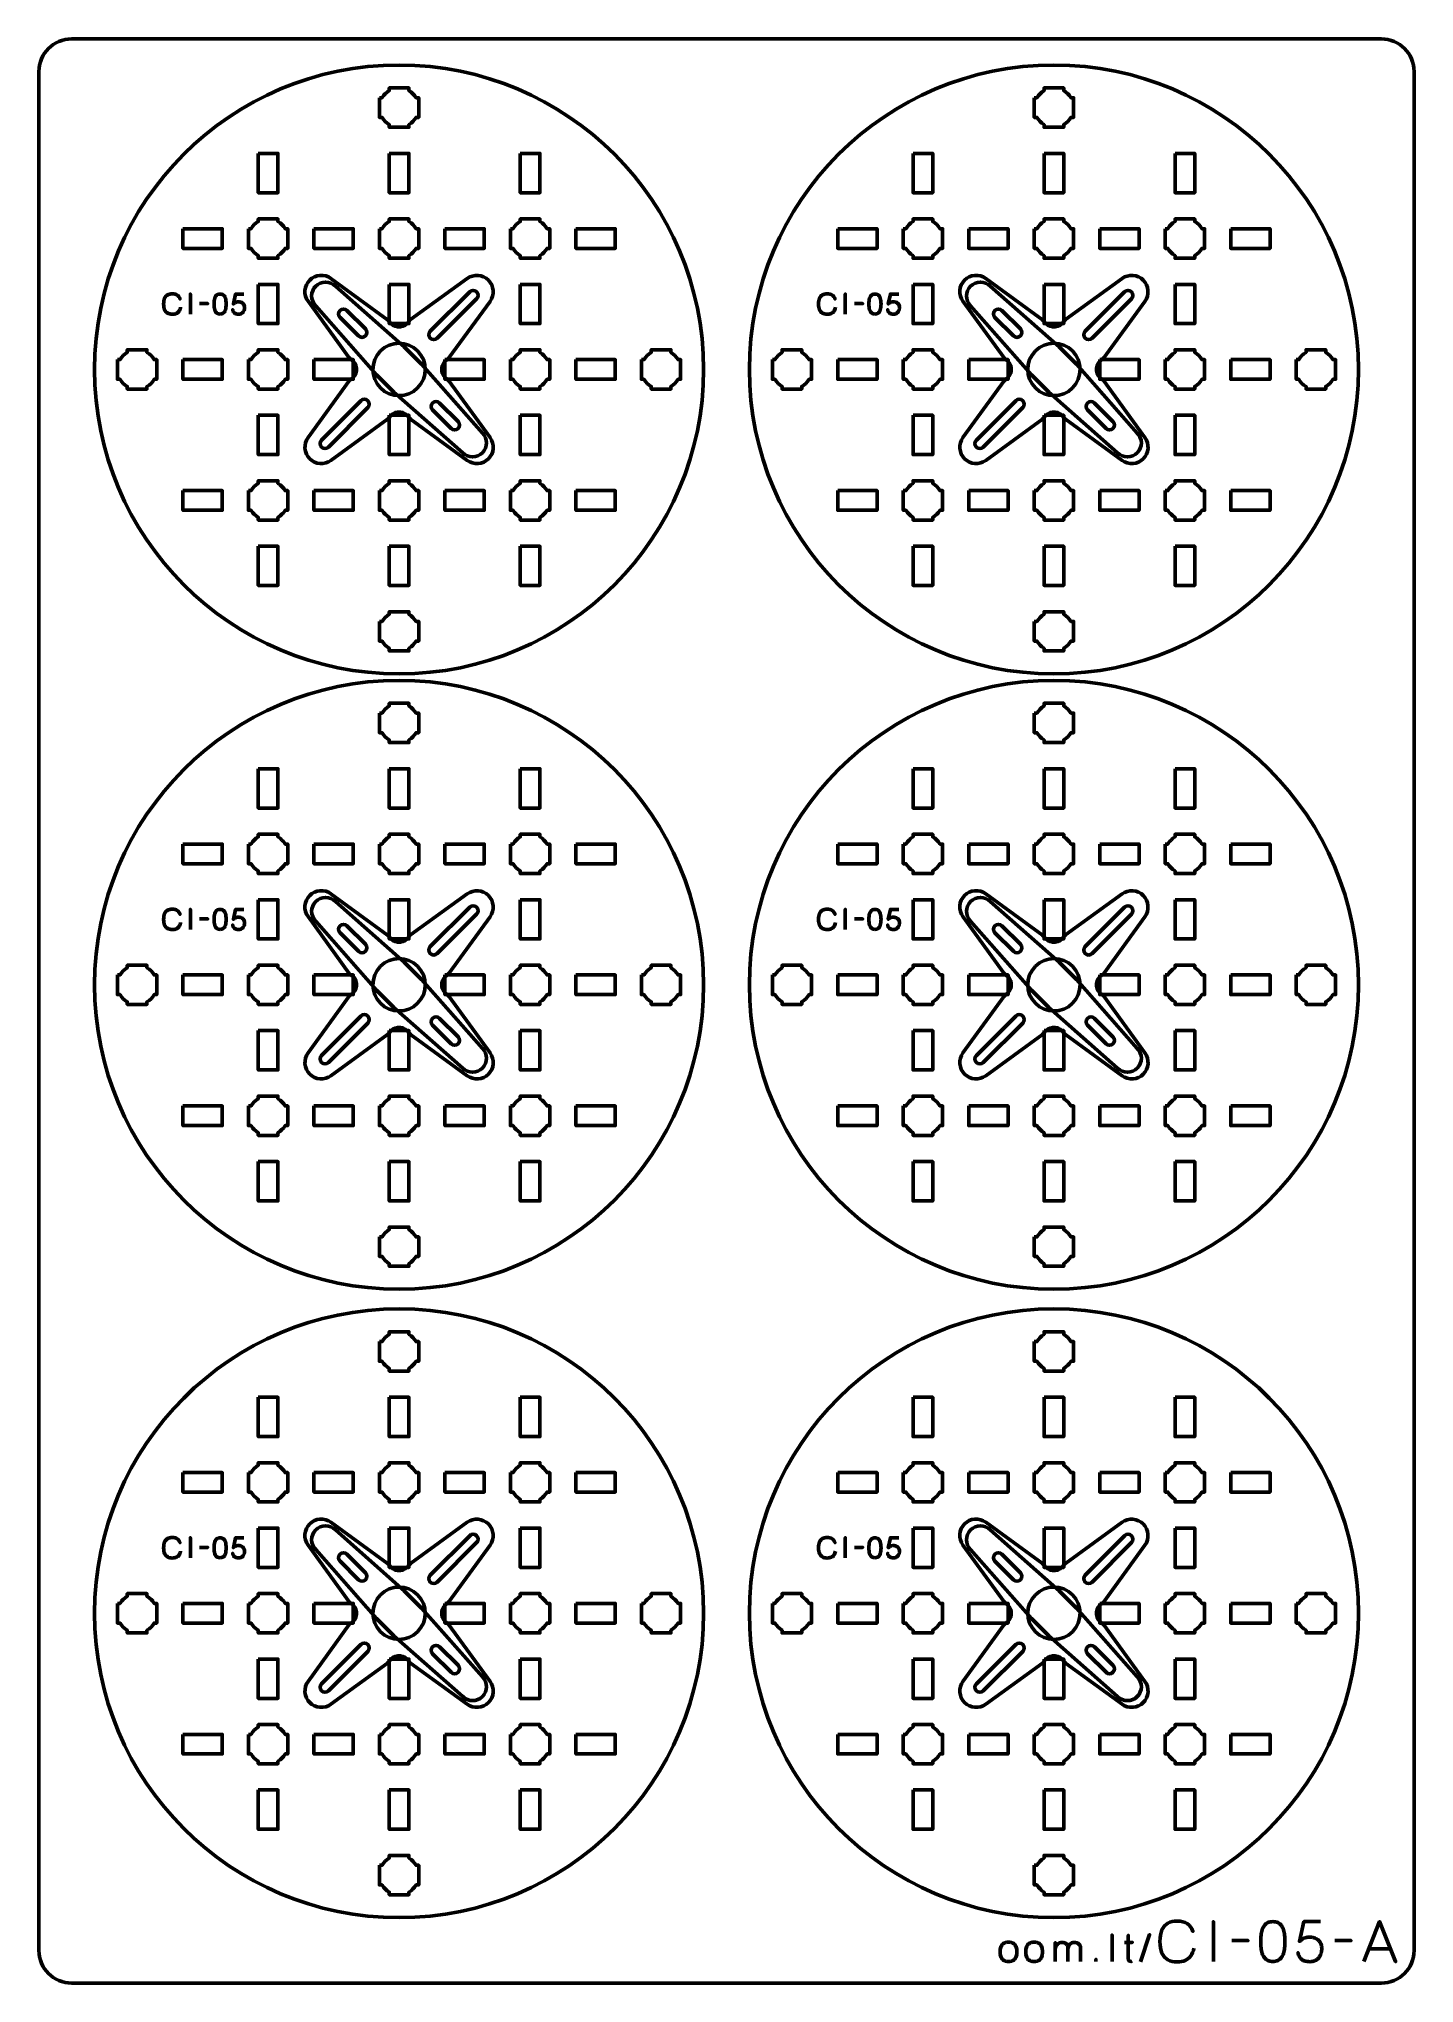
# Model space of a CAD drawing. Header units: centimetres. Extents: x -21 to 0, y -29.7 to 0.
import ezdxf

# ---------------------------------------------------------------- set-up
doc = ezdxf.new("R2010")
doc.units = ezdxf.units.CM
doc.header["$MEASUREMENT"] = 0
doc.layers.add('Layer 1', color=7, linetype='Continuous')

msp = doc.modelspace()

# ---------------------------------------------------------------- linework, layer by layer
at = {"layer": 'Layer 1', "color": 114, "lineweight": 53}
for centre in [(-15.5, -5.05004), (-5.5, -5.05004), (-15.5, -14.45004), (-5.5, -14.45004), (-15.5, -24.05004), (-5.5, -24.05004)]:
    msp.add_ellipse(centre, major_axis=(0, 4.65), ratio=1, dxfattribs=at)
at = {"layer": 'Layer 1', "color": 22, "lineweight": 53}
msp.add_open_spline([(-21.00003, -29.19995), (-21.00003, -29.19995), (-21.00003, -0.49992), (-21.00003, -0.49992), (-21.00003, -0.49992), (-21.00003, -0.22295), (-20.77694, 0.00004), (-20.49994, 0.00004), (-20.49994, 0.00004), (-20.49994, 0.00004), (-0.50008, 0.00004), (-0.50008, 0.00004), (-0.50008, 0.00004), (-0.22294, 0.00004), (0.00002, -0.22295), (0.00002, -0.49992), (0.00002, -0.49992), (0.00002, -0.49992), (0.00002, -29.19995), (0.00002, -29.19995), (0.00002, -29.19995), (0.00002, -29.47695), (-0.22294, -29.70004), (-0.50008, -29.70004), (-0.50008, -29.70004), (-0.50008, -29.70004), (-20.49994, -29.70004), (-20.49994, -29.70004), (-20.49994, -29.70004), (-20.77694, -29.70004), (-21.00003, -29.47695), (-21.00003, -29.19995)], degree=3, knots=[0, 0, 0, 0, 0.125, 0.125, 0.125, 0.125, 0.25, 0.25, 0.25, 0.25, 0.375, 0.375, 0.375, 0.375, 0.5, 0.5, 0.5, 0.5, 0.625, 0.625, 0.625, 0.625, 0.75, 0.75, 0.75, 0.75, 0.875, 0.875, 0.875, 0.875, 1, 1, 1, 1], dxfattribs=at)
at = {"layer": 'Layer 1', "lineweight": 53}
for points, knots in [([(-15.8, -0.89994), (-15.8, -0.89994), (-15.7598, -0.89994), (-15.7598, -0.89994), (-15.7598, -0.89994), (-15.73347, -0.85442), (-15.69551, -0.81649), (-15.65, -0.79016), (-15.65, -0.79016), (-15.65, -0.79016), (-15.65, -0.74994), (-15.65, -0.74994), (-15.65, -0.74994), (-15.65, -0.74994), (-15.35, -0.74994), (-15.35, -0.74994), (-15.35, -0.74994), (-15.35, -0.74994), (-15.35, -0.79013), (-15.35, -0.79013), (-15.35, -0.79013), (-15.30447, -0.81646), (-15.26648, -0.85441), (-15.24012, -0.89994), (-15.24012, -0.89994), (-15.24012, -0.89994), (-15.2, -0.89994), (-15.2, -0.89994), (-15.2, -0.89994), (-15.2, -0.89994), (-15.2, -1.04536), (-15.2, -1.04536), (-15.2, -1.04536), (-15.2, -1.04536), (-15.19994, -1.05001), (-15.19994, -1.05001), (-15.19994, -1.05001), (-15.19994, -1.05001), (-15.2, -1.05465), (-15.2, -1.05465), (-15.2, -1.05465), (-15.2, -1.05465), (-15.2, -1.19994), (-15.2, -1.19994), (-15.2, -1.19994), (-15.2, -1.19994), (-15.24007, -1.19994), (-15.24007, -1.19994), (-15.24007, -1.19994), (-15.26642, -1.24551), (-15.30442, -1.28352), (-15.35, -1.30988), (-15.35, -1.30988), (-15.35, -1.30988), (-15.35, -1.34994), (-15.35, -1.34994), (-15.35, -1.34994), (-15.35, -1.34994), (-15.49328, -1.34994), (-15.49328, -1.34994), (-15.49328, -1.34994), (-15.49328, -1.34994), (-15.49995, -1.35002), (-15.49995, -1.35002), (-15.49995, -1.35002), (-15.49995, -1.35002), (-15.50663, -1.34994), (-15.50663, -1.34994), (-15.50663, -1.34994), (-15.50663, -1.34994), (-15.65, -1.34994), (-15.65, -1.34994), (-15.65, -1.34994), (-15.65, -1.34994), (-15.65, -1.30984), (-15.65, -1.30984), (-15.65, -1.30984), (-15.69554, -1.28348), (-15.73352, -1.24549), (-15.75985, -1.19994), (-15.75985, -1.19994), (-15.75985, -1.19994), (-15.8, -1.19994), (-15.8, -1.19994), (-15.8, -1.19994), (-15.8, -1.19994), (-15.8, -0.89994), (-15.8, -0.89994)], [0, 0, 0, 0, 0.04545455, 0.04545455, 0.04545455, 0.04545455, 0.09090909, 0.09090909, 0.09090909, 0.09090909, 0.13636364, 0.13636364, 0.13636364, 0.13636364, 0.18181818, 0.18181818, 0.18181818, 0.18181818, 0.22727273, 0.22727273, 0.22727273, 0.22727273, 0.27272727, 0.27272727, 0.27272727, 0.27272727, 0.31818182, 0.31818182, 0.31818182, 0.31818182, 0.36363636, 0.36363636, 0.36363636, 0.36363636, 0.40909091, 0.40909091, 0.40909091, 0.40909091, 0.45454545, 0.45454545, 0.45454545, 0.45454545, 0.5, 0.5, 0.5, 0.5, 0.54545455, 0.54545455, 0.54545455, 0.54545455, 0.59090909, 0.59090909, 0.59090909, 0.59090909, 0.63636364, 0.63636364, 0.63636364, 0.63636364, 0.68181818, 0.68181818, 0.68181818, 0.68181818, 0.72727273, 0.72727273, 0.72727273, 0.72727273, 0.77272727, 0.77272727, 0.77272727, 0.77272727, 0.81818182, 0.81818182, 0.81818182, 0.81818182, 0.86363636, 0.86363636, 0.86363636, 0.86363636, 0.90909091, 0.90909091, 0.90909091, 0.90909091, 0.95454545, 0.95454545, 0.95454545, 0.95454545, 1, 1, 1, 1]), ([(-5.8, -0.89994), (-5.8, -0.89994), (-5.7598, -0.89994), (-5.7598, -0.89994), (-5.7598, -0.89994), (-5.73347, -0.85442), (-5.69551, -0.81649), (-5.65, -0.79016), (-5.65, -0.79016), (-5.65, -0.79016), (-5.65, -0.74994), (-5.65, -0.74994), (-5.65, -0.74994), (-5.65, -0.74994), (-5.35, -0.74994), (-5.35, -0.74994), (-5.35, -0.74994), (-5.35, -0.74994), (-5.35, -0.79013), (-5.35, -0.79013), (-5.35, -0.79013), (-5.30447, -0.81646), (-5.26648, -0.85441), (-5.24012, -0.89994), (-5.24012, -0.89994), (-5.24012, -0.89994), (-5.2, -0.89994), (-5.2, -0.89994), (-5.2, -0.89994), (-5.2, -0.89994), (-5.2, -1.04536), (-5.2, -1.04536), (-5.2, -1.04536), (-5.2, -1.04536), (-5.19994, -1.05001), (-5.19994, -1.05001), (-5.19994, -1.05001), (-5.19994, -1.05001), (-5.2, -1.05465), (-5.2, -1.05465), (-5.2, -1.05465), (-5.2, -1.05465), (-5.2, -1.19994), (-5.2, -1.19994), (-5.2, -1.19994), (-5.2, -1.19994), (-5.24007, -1.19994), (-5.24007, -1.19994), (-5.24007, -1.19994), (-5.26642, -1.24551), (-5.30442, -1.28352), (-5.35, -1.30988), (-5.35, -1.30988), (-5.35, -1.30988), (-5.35, -1.34994), (-5.35, -1.34994), (-5.35, -1.34994), (-5.35, -1.34994), (-5.49328, -1.34994), (-5.49328, -1.34994), (-5.49328, -1.34994), (-5.49328, -1.34994), (-5.49995, -1.35002), (-5.49995, -1.35002), (-5.49995, -1.35002), (-5.49995, -1.35002), (-5.50663, -1.34994), (-5.50663, -1.34994), (-5.50663, -1.34994), (-5.50663, -1.34994), (-5.65, -1.34994), (-5.65, -1.34994), (-5.65, -1.34994), (-5.65, -1.34994), (-5.65, -1.30984), (-5.65, -1.30984), (-5.65, -1.30984), (-5.69554, -1.28348), (-5.73352, -1.24549), (-5.75985, -1.19994), (-5.75985, -1.19994), (-5.75985, -1.19994), (-5.8, -1.19994), (-5.8, -1.19994), (-5.8, -1.19994), (-5.8, -1.19994), (-5.8, -0.89994), (-5.8, -0.89994)], [0, 0, 0, 0, 0.04545455, 0.04545455, 0.04545455, 0.04545455, 0.09090909, 0.09090909, 0.09090909, 0.09090909, 0.13636364, 0.13636364, 0.13636364, 0.13636364, 0.18181818, 0.18181818, 0.18181818, 0.18181818, 0.22727273, 0.22727273, 0.22727273, 0.22727273, 0.27272727, 0.27272727, 0.27272727, 0.27272727, 0.31818182, 0.31818182, 0.31818182, 0.31818182, 0.36363636, 0.36363636, 0.36363636, 0.36363636, 0.40909091, 0.40909091, 0.40909091, 0.40909091, 0.45454545, 0.45454545, 0.45454545, 0.45454545, 0.5, 0.5, 0.5, 0.5, 0.54545455, 0.54545455, 0.54545455, 0.54545455, 0.59090909, 0.59090909, 0.59090909, 0.59090909, 0.63636364, 0.63636364, 0.63636364, 0.63636364, 0.68181818, 0.68181818, 0.68181818, 0.68181818, 0.72727273, 0.72727273, 0.72727273, 0.72727273, 0.77272727, 0.77272727, 0.77272727, 0.77272727, 0.81818182, 0.81818182, 0.81818182, 0.81818182, 0.86363636, 0.86363636, 0.86363636, 0.86363636, 0.90909091, 0.90909091, 0.90909091, 0.90909091, 0.95454545, 0.95454545, 0.95454545, 0.95454545, 1, 1, 1, 1]), ([(-17.64997, -1.74999), (-17.64997, -1.74999), (-17.34997, -1.74999), (-17.34997, -1.74999), (-17.34997, -1.74999), (-17.34997, -1.74999), (-17.34997, -2.34999), (-17.34997, -2.34999), (-17.34997, -2.34999), (-17.34997, -2.34999), (-17.64997, -2.34999), (-17.64997, -2.34999), (-17.64997, -2.34999), (-17.64997, -2.34999), (-17.64997, -1.74999), (-17.64997, -1.74999)], [0, 0, 0, 0, 0.25, 0.25, 0.25, 0.25, 0.5, 0.5, 0.5, 0.5, 0.75, 0.75, 0.75, 0.75, 1, 1, 1, 1]), ([(-15.65004, -1.74999), (-15.65004, -1.74999), (-15.35004, -1.74999), (-15.35004, -1.74999), (-15.35004, -1.74999), (-15.35004, -1.74999), (-15.35004, -2.34999), (-15.35004, -2.34999), (-15.35004, -2.34999), (-15.35004, -2.34999), (-15.65004, -2.34999), (-15.65004, -2.34999), (-15.65004, -2.34999), (-15.65004, -2.34999), (-15.65004, -1.74999), (-15.65004, -1.74999)], [0, 0, 0, 0, 0.25, 0.25, 0.25, 0.25, 0.5, 0.5, 0.5, 0.5, 0.75, 0.75, 0.75, 0.75, 1, 1, 1, 1]), ([(-13.64994, -1.74999), (-13.64994, -1.74999), (-13.34993, -1.74999), (-13.34993, -1.74999), (-13.34993, -1.74999), (-13.34993, -1.74999), (-13.34993, -2.34999), (-13.34993, -2.34999), (-13.34993, -2.34999), (-13.34993, -2.34999), (-13.64994, -2.34999), (-13.64994, -2.34999), (-13.64994, -2.34999), (-13.64994, -2.34999), (-13.64994, -1.74999), (-13.64994, -1.74999)], [0, 0, 0, 0, 0.25, 0.25, 0.25, 0.25, 0.5, 0.5, 0.5, 0.5, 0.75, 0.75, 0.75, 0.75, 1, 1, 1, 1]), ([(-7.64997, -1.74999), (-7.64997, -1.74999), (-7.34997, -1.74999), (-7.34997, -1.74999), (-7.34997, -1.74999), (-7.34997, -1.74999), (-7.34997, -2.34999), (-7.34997, -2.34999), (-7.34997, -2.34999), (-7.34997, -2.34999), (-7.64997, -2.34999), (-7.64997, -2.34999), (-7.64997, -2.34999), (-7.64997, -2.34999), (-7.64997, -1.74999), (-7.64997, -1.74999)], [0, 0, 0, 0, 0.25, 0.25, 0.25, 0.25, 0.5, 0.5, 0.5, 0.5, 0.75, 0.75, 0.75, 0.75, 1, 1, 1, 1]), ([(-5.65004, -1.74999), (-5.65004, -1.74999), (-5.35004, -1.74999), (-5.35004, -1.74999), (-5.35004, -1.74999), (-5.35004, -1.74999), (-5.35004, -2.34999), (-5.35004, -2.34999), (-5.35004, -2.34999), (-5.35004, -2.34999), (-5.65004, -2.34999), (-5.65004, -2.34999), (-5.65004, -2.34999), (-5.65004, -2.34999), (-5.65004, -1.74999), (-5.65004, -1.74999)], [0, 0, 0, 0, 0.25, 0.25, 0.25, 0.25, 0.5, 0.5, 0.5, 0.5, 0.75, 0.75, 0.75, 0.75, 1, 1, 1, 1]), ([(-3.64994, -1.74999), (-3.64994, -1.74999), (-3.34993, -1.74999), (-3.34993, -1.74999), (-3.34993, -1.74999), (-3.34993, -1.74999), (-3.34993, -2.34999), (-3.34993, -2.34999), (-3.34993, -2.34999), (-3.34993, -2.34999), (-3.64994, -2.34999), (-3.64994, -2.34999), (-3.64994, -2.34999), (-3.64994, -2.34999), (-3.64994, -1.74999), (-3.64994, -1.74999)], [0, 0, 0, 0, 0.25, 0.25, 0.25, 0.25, 0.5, 0.5, 0.5, 0.5, 0.75, 0.75, 0.75, 0.75, 1, 1, 1, 1]), ([(-18.79995, -2.89997), (-18.79995, -2.89997), (-18.19995, -2.89997), (-18.19995, -2.89997), (-18.19995, -2.89997), (-18.19995, -2.89997), (-18.19995, -3.19997), (-18.19995, -3.19997), (-18.19995, -3.19997), (-18.19995, -3.19997), (-18.79995, -3.19997), (-18.79995, -3.19997), (-18.79995, -3.19997), (-18.79995, -3.19997), (-18.79995, -2.89997), (-18.79995, -2.89997)], [0, 0, 0, 0, 0.25, 0.25, 0.25, 0.25, 0.5, 0.5, 0.5, 0.5, 0.75, 0.75, 0.75, 0.75, 1, 1, 1, 1]), ([(-17.8, -2.89994), (-17.8, -2.89994), (-17.7598, -2.89994), (-17.7598, -2.89994), (-17.7598, -2.89994), (-17.73347, -2.85442), (-17.69551, -2.81649), (-17.65, -2.79016), (-17.65, -2.79016), (-17.65, -2.79016), (-17.65, -2.74994), (-17.65, -2.74994), (-17.65, -2.74994), (-17.65, -2.74994), (-17.35, -2.74994), (-17.35, -2.74994), (-17.35, -2.74994), (-17.35, -2.74994), (-17.35, -2.79013), (-17.35, -2.79013), (-17.35, -2.79013), (-17.30447, -2.81646), (-17.26648, -2.85441), (-17.24012, -2.89994), (-17.24012, -2.89994), (-17.24012, -2.89994), (-17.2, -2.89994), (-17.2, -2.89994), (-17.2, -2.89994), (-17.2, -2.89994), (-17.2, -3.04536), (-17.2, -3.04536), (-17.2, -3.04536), (-17.2, -3.04536), (-17.19994, -3.05001), (-17.19994, -3.05001), (-17.19994, -3.05001), (-17.19994, -3.05001), (-17.2, -3.05465), (-17.2, -3.05465), (-17.2, -3.05465), (-17.2, -3.05465), (-17.2, -3.19994), (-17.2, -3.19994), (-17.2, -3.19994), (-17.2, -3.19994), (-17.24007, -3.19994), (-17.24007, -3.19994), (-17.24007, -3.19994), (-17.26642, -3.24551), (-17.30442, -3.28352), (-17.35, -3.30988), (-17.35, -3.30988), (-17.35, -3.30988), (-17.35, -3.34994), (-17.35, -3.34994), (-17.35, -3.34994), (-17.35, -3.34994), (-17.49328, -3.34994), (-17.49328, -3.34994), (-17.49328, -3.34994), (-17.49328, -3.34994), (-17.49995, -3.35002), (-17.49995, -3.35002), (-17.49995, -3.35002), (-17.49995, -3.35002), (-17.50663, -3.34994), (-17.50663, -3.34994), (-17.50663, -3.34994), (-17.50663, -3.34994), (-17.65, -3.34994), (-17.65, -3.34994), (-17.65, -3.34994), (-17.65, -3.34994), (-17.65, -3.30984), (-17.65, -3.30984), (-17.65, -3.30984), (-17.69554, -3.28348), (-17.73352, -3.24549), (-17.75985, -3.19994), (-17.75985, -3.19994), (-17.75985, -3.19994), (-17.8, -3.19994), (-17.8, -3.19994), (-17.8, -3.19994), (-17.8, -3.19994), (-17.8, -2.89994), (-17.8, -2.89994)], [0, 0, 0, 0, 0.04545455, 0.04545455, 0.04545455, 0.04545455, 0.09090909, 0.09090909, 0.09090909, 0.09090909, 0.13636364, 0.13636364, 0.13636364, 0.13636364, 0.18181818, 0.18181818, 0.18181818, 0.18181818, 0.22727273, 0.22727273, 0.22727273, 0.22727273, 0.27272727, 0.27272727, 0.27272727, 0.27272727, 0.31818182, 0.31818182, 0.31818182, 0.31818182, 0.36363636, 0.36363636, 0.36363636, 0.36363636, 0.40909091, 0.40909091, 0.40909091, 0.40909091, 0.45454545, 0.45454545, 0.45454545, 0.45454545, 0.5, 0.5, 0.5, 0.5, 0.54545455, 0.54545455, 0.54545455, 0.54545455, 0.59090909, 0.59090909, 0.59090909, 0.59090909, 0.63636364, 0.63636364, 0.63636364, 0.63636364, 0.68181818, 0.68181818, 0.68181818, 0.68181818, 0.72727273, 0.72727273, 0.72727273, 0.72727273, 0.77272727, 0.77272727, 0.77272727, 0.77272727, 0.81818182, 0.81818182, 0.81818182, 0.81818182, 0.86363636, 0.86363636, 0.86363636, 0.86363636, 0.90909091, 0.90909091, 0.90909091, 0.90909091, 0.95454545, 0.95454545, 0.95454545, 0.95454545, 1, 1, 1, 1]), ([(-16.79999, -2.89997), (-16.79999, -2.89997), (-16.19998, -2.89997), (-16.19998, -2.89997), (-16.19998, -2.89997), (-16.19998, -2.89997), (-16.19998, -3.19997), (-16.19998, -3.19997), (-16.19998, -3.19997), (-16.19998, -3.19997), (-16.79999, -3.19997), (-16.79999, -3.19997), (-16.79999, -3.19997), (-16.79999, -3.19997), (-16.79999, -2.89997), (-16.79999, -2.89997)], [0, 0, 0, 0, 0.25, 0.25, 0.25, 0.25, 0.5, 0.5, 0.5, 0.5, 0.75, 0.75, 0.75, 0.75, 1, 1, 1, 1]), ([(-15.8, -2.89994), (-15.8, -2.89994), (-15.7598, -2.89994), (-15.7598, -2.89994), (-15.7598, -2.89994), (-15.73347, -2.85442), (-15.69551, -2.81649), (-15.65, -2.79016), (-15.65, -2.79016), (-15.65, -2.79016), (-15.65, -2.74994), (-15.65, -2.74994), (-15.65, -2.74994), (-15.65, -2.74994), (-15.35, -2.74994), (-15.35, -2.74994), (-15.35, -2.74994), (-15.35, -2.74994), (-15.35, -2.79013), (-15.35, -2.79013), (-15.35, -2.79013), (-15.30447, -2.81646), (-15.26648, -2.85441), (-15.24012, -2.89994), (-15.24012, -2.89994), (-15.24012, -2.89994), (-15.2, -2.89994), (-15.2, -2.89994), (-15.2, -2.89994), (-15.2, -2.89994), (-15.2, -3.04536), (-15.2, -3.04536), (-15.2, -3.04536), (-15.2, -3.04536), (-15.19994, -3.05001), (-15.19994, -3.05001), (-15.19994, -3.05001), (-15.19994, -3.05001), (-15.2, -3.05465), (-15.2, -3.05465), (-15.2, -3.05465), (-15.2, -3.05465), (-15.2, -3.19994), (-15.2, -3.19994), (-15.2, -3.19994), (-15.2, -3.19994), (-15.24007, -3.19994), (-15.24007, -3.19994), (-15.24007, -3.19994), (-15.26642, -3.24551), (-15.30442, -3.28352), (-15.35, -3.30988), (-15.35, -3.30988), (-15.35, -3.30988), (-15.35, -3.34994), (-15.35, -3.34994), (-15.35, -3.34994), (-15.35, -3.34994), (-15.49328, -3.34994), (-15.49328, -3.34994), (-15.49328, -3.34994), (-15.49328, -3.34994), (-15.49995, -3.35002), (-15.49995, -3.35002), (-15.49995, -3.35002), (-15.49995, -3.35002), (-15.50663, -3.34994), (-15.50663, -3.34994), (-15.50663, -3.34994), (-15.50663, -3.34994), (-15.65, -3.34994), (-15.65, -3.34994), (-15.65, -3.34994), (-15.65, -3.34994), (-15.65, -3.30984), (-15.65, -3.30984), (-15.65, -3.30984), (-15.69554, -3.28348), (-15.73352, -3.24549), (-15.75985, -3.19994), (-15.75985, -3.19994), (-15.75985, -3.19994), (-15.8, -3.19994), (-15.8, -3.19994), (-15.8, -3.19994), (-15.8, -3.19994), (-15.8, -2.89994), (-15.8, -2.89994)], [0, 0, 0, 0, 0.04545455, 0.04545455, 0.04545455, 0.04545455, 0.09090909, 0.09090909, 0.09090909, 0.09090909, 0.13636364, 0.13636364, 0.13636364, 0.13636364, 0.18181818, 0.18181818, 0.18181818, 0.18181818, 0.22727273, 0.22727273, 0.22727273, 0.22727273, 0.27272727, 0.27272727, 0.27272727, 0.27272727, 0.31818182, 0.31818182, 0.31818182, 0.31818182, 0.36363636, 0.36363636, 0.36363636, 0.36363636, 0.40909091, 0.40909091, 0.40909091, 0.40909091, 0.45454545, 0.45454545, 0.45454545, 0.45454545, 0.5, 0.5, 0.5, 0.5, 0.54545455, 0.54545455, 0.54545455, 0.54545455, 0.59090909, 0.59090909, 0.59090909, 0.59090909, 0.63636364, 0.63636364, 0.63636364, 0.63636364, 0.68181818, 0.68181818, 0.68181818, 0.68181818, 0.72727273, 0.72727273, 0.72727273, 0.72727273, 0.77272727, 0.77272727, 0.77272727, 0.77272727, 0.81818182, 0.81818182, 0.81818182, 0.81818182, 0.86363636, 0.86363636, 0.86363636, 0.86363636, 0.90909091, 0.90909091, 0.90909091, 0.90909091, 0.95454545, 0.95454545, 0.95454545, 0.95454545, 1, 1, 1, 1]), ([(-14.79992, -2.89997), (-14.79992, -2.89997), (-14.19992, -2.89997), (-14.19992, -2.89997), (-14.19992, -2.89997), (-14.19992, -2.89997), (-14.19992, -3.19997), (-14.19992, -3.19997), (-14.19992, -3.19997), (-14.19992, -3.19997), (-14.79992, -3.19997), (-14.79992, -3.19997), (-14.79992, -3.19997), (-14.79992, -3.19997), (-14.79992, -2.89997), (-14.79992, -2.89997)], [0, 0, 0, 0, 0.25, 0.25, 0.25, 0.25, 0.5, 0.5, 0.5, 0.5, 0.75, 0.75, 0.75, 0.75, 1, 1, 1, 1]), ([(-13.8, -2.89994), (-13.8, -2.89994), (-13.7598, -2.89994), (-13.7598, -2.89994), (-13.7598, -2.89994), (-13.73347, -2.85442), (-13.69551, -2.81649), (-13.65, -2.79016), (-13.65, -2.79016), (-13.65, -2.79016), (-13.65, -2.74994), (-13.65, -2.74994), (-13.65, -2.74994), (-13.65, -2.74994), (-13.35, -2.74994), (-13.35, -2.74994), (-13.35, -2.74994), (-13.35, -2.74994), (-13.35, -2.79013), (-13.35, -2.79013), (-13.35, -2.79013), (-13.30447, -2.81646), (-13.26648, -2.85441), (-13.24012, -2.89994), (-13.24012, -2.89994), (-13.24012, -2.89994), (-13.2, -2.89994), (-13.2, -2.89994), (-13.2, -2.89994), (-13.2, -2.89994), (-13.2, -3.04536), (-13.2, -3.04536), (-13.2, -3.04536), (-13.2, -3.04536), (-13.19994, -3.05001), (-13.19994, -3.05001), (-13.19994, -3.05001), (-13.19994, -3.05001), (-13.2, -3.05465), (-13.2, -3.05465), (-13.2, -3.05465), (-13.2, -3.05465), (-13.2, -3.19994), (-13.2, -3.19994), (-13.2, -3.19994), (-13.2, -3.19994), (-13.24007, -3.19994), (-13.24007, -3.19994), (-13.24007, -3.19994), (-13.26642, -3.24551), (-13.30442, -3.28352), (-13.35, -3.30988), (-13.35, -3.30988), (-13.35, -3.30988), (-13.35, -3.34994), (-13.35, -3.34994), (-13.35, -3.34994), (-13.35, -3.34994), (-13.49328, -3.34994), (-13.49328, -3.34994), (-13.49328, -3.34994), (-13.49328, -3.34994), (-13.49995, -3.35002), (-13.49995, -3.35002), (-13.49995, -3.35002), (-13.49995, -3.35002), (-13.50663, -3.34994), (-13.50663, -3.34994), (-13.50663, -3.34994), (-13.50663, -3.34994), (-13.65, -3.34994), (-13.65, -3.34994), (-13.65, -3.34994), (-13.65, -3.34994), (-13.65, -3.30984), (-13.65, -3.30984), (-13.65, -3.30984), (-13.69554, -3.28348), (-13.73352, -3.24549), (-13.75985, -3.19994), (-13.75985, -3.19994), (-13.75985, -3.19994), (-13.8, -3.19994), (-13.8, -3.19994), (-13.8, -3.19994), (-13.8, -3.19994), (-13.8, -2.89994), (-13.8, -2.89994)], [0, 0, 0, 0, 0.04545455, 0.04545455, 0.04545455, 0.04545455, 0.09090909, 0.09090909, 0.09090909, 0.09090909, 0.13636364, 0.13636364, 0.13636364, 0.13636364, 0.18181818, 0.18181818, 0.18181818, 0.18181818, 0.22727273, 0.22727273, 0.22727273, 0.22727273, 0.27272727, 0.27272727, 0.27272727, 0.27272727, 0.31818182, 0.31818182, 0.31818182, 0.31818182, 0.36363636, 0.36363636, 0.36363636, 0.36363636, 0.40909091, 0.40909091, 0.40909091, 0.40909091, 0.45454545, 0.45454545, 0.45454545, 0.45454545, 0.5, 0.5, 0.5, 0.5, 0.54545455, 0.54545455, 0.54545455, 0.54545455, 0.59090909, 0.59090909, 0.59090909, 0.59090909, 0.63636364, 0.63636364, 0.63636364, 0.63636364, 0.68181818, 0.68181818, 0.68181818, 0.68181818, 0.72727273, 0.72727273, 0.72727273, 0.72727273, 0.77272727, 0.77272727, 0.77272727, 0.77272727, 0.81818182, 0.81818182, 0.81818182, 0.81818182, 0.86363636, 0.86363636, 0.86363636, 0.86363636, 0.90909091, 0.90909091, 0.90909091, 0.90909091, 0.95454545, 0.95454545, 0.95454545, 0.95454545, 1, 1, 1, 1]), ([(-12.79995, -2.89997), (-12.79995, -2.89997), (-12.19995, -2.89997), (-12.19995, -2.89997), (-12.19995, -2.89997), (-12.19995, -2.89997), (-12.19995, -3.19997), (-12.19995, -3.19997), (-12.19995, -3.19997), (-12.19995, -3.19997), (-12.79995, -3.19997), (-12.79995, -3.19997), (-12.79995, -3.19997), (-12.79995, -3.19997), (-12.79995, -2.89997), (-12.79995, -2.89997)], [0, 0, 0, 0, 0.25, 0.25, 0.25, 0.25, 0.5, 0.5, 0.5, 0.5, 0.75, 0.75, 0.75, 0.75, 1, 1, 1, 1]), ([(-8.79995, -2.89997), (-8.79995, -2.89997), (-8.19995, -2.89997), (-8.19995, -2.89997), (-8.19995, -2.89997), (-8.19995, -2.89997), (-8.19995, -3.19997), (-8.19995, -3.19997), (-8.19995, -3.19997), (-8.19995, -3.19997), (-8.79995, -3.19997), (-8.79995, -3.19997), (-8.79995, -3.19997), (-8.79995, -3.19997), (-8.79995, -2.89997), (-8.79995, -2.89997)], [0, 0, 0, 0, 0.25, 0.25, 0.25, 0.25, 0.5, 0.5, 0.5, 0.5, 0.75, 0.75, 0.75, 0.75, 1, 1, 1, 1]), ([(-7.8, -2.89994), (-7.8, -2.89994), (-7.7598, -2.89994), (-7.7598, -2.89994), (-7.7598, -2.89994), (-7.73347, -2.85442), (-7.69551, -2.81649), (-7.65, -2.79016), (-7.65, -2.79016), (-7.65, -2.79016), (-7.65, -2.74994), (-7.65, -2.74994), (-7.65, -2.74994), (-7.65, -2.74994), (-7.35, -2.74994), (-7.35, -2.74994), (-7.35, -2.74994), (-7.35, -2.74994), (-7.35, -2.79013), (-7.35, -2.79013), (-7.35, -2.79013), (-7.30447, -2.81646), (-7.26648, -2.85441), (-7.24012, -2.89994), (-7.24012, -2.89994), (-7.24012, -2.89994), (-7.2, -2.89994), (-7.2, -2.89994), (-7.2, -2.89994), (-7.2, -2.89994), (-7.2, -3.04536), (-7.2, -3.04536), (-7.2, -3.04536), (-7.2, -3.04536), (-7.19994, -3.05001), (-7.19994, -3.05001), (-7.19994, -3.05001), (-7.19994, -3.05001), (-7.2, -3.05465), (-7.2, -3.05465), (-7.2, -3.05465), (-7.2, -3.05465), (-7.2, -3.19994), (-7.2, -3.19994), (-7.2, -3.19994), (-7.2, -3.19994), (-7.24007, -3.19994), (-7.24007, -3.19994), (-7.24007, -3.19994), (-7.26642, -3.24551), (-7.30442, -3.28352), (-7.35, -3.30988), (-7.35, -3.30988), (-7.35, -3.30988), (-7.35, -3.34994), (-7.35, -3.34994), (-7.35, -3.34994), (-7.35, -3.34994), (-7.49328, -3.34994), (-7.49328, -3.34994), (-7.49328, -3.34994), (-7.49328, -3.34994), (-7.49995, -3.35002), (-7.49995, -3.35002), (-7.49995, -3.35002), (-7.49995, -3.35002), (-7.50663, -3.34994), (-7.50663, -3.34994), (-7.50663, -3.34994), (-7.50663, -3.34994), (-7.65, -3.34994), (-7.65, -3.34994), (-7.65, -3.34994), (-7.65, -3.34994), (-7.65, -3.30984), (-7.65, -3.30984), (-7.65, -3.30984), (-7.69554, -3.28348), (-7.73352, -3.24549), (-7.75985, -3.19994), (-7.75985, -3.19994), (-7.75985, -3.19994), (-7.8, -3.19994), (-7.8, -3.19994), (-7.8, -3.19994), (-7.8, -3.19994), (-7.8, -2.89994), (-7.8, -2.89994)], [0, 0, 0, 0, 0.04545455, 0.04545455, 0.04545455, 0.04545455, 0.09090909, 0.09090909, 0.09090909, 0.09090909, 0.13636364, 0.13636364, 0.13636364, 0.13636364, 0.18181818, 0.18181818, 0.18181818, 0.18181818, 0.22727273, 0.22727273, 0.22727273, 0.22727273, 0.27272727, 0.27272727, 0.27272727, 0.27272727, 0.31818182, 0.31818182, 0.31818182, 0.31818182, 0.36363636, 0.36363636, 0.36363636, 0.36363636, 0.40909091, 0.40909091, 0.40909091, 0.40909091, 0.45454545, 0.45454545, 0.45454545, 0.45454545, 0.5, 0.5, 0.5, 0.5, 0.54545455, 0.54545455, 0.54545455, 0.54545455, 0.59090909, 0.59090909, 0.59090909, 0.59090909, 0.63636364, 0.63636364, 0.63636364, 0.63636364, 0.68181818, 0.68181818, 0.68181818, 0.68181818, 0.72727273, 0.72727273, 0.72727273, 0.72727273, 0.77272727, 0.77272727, 0.77272727, 0.77272727, 0.81818182, 0.81818182, 0.81818182, 0.81818182, 0.86363636, 0.86363636, 0.86363636, 0.86363636, 0.90909091, 0.90909091, 0.90909091, 0.90909091, 0.95454545, 0.95454545, 0.95454545, 0.95454545, 1, 1, 1, 1]), ([(-6.79999, -2.89997), (-6.79999, -2.89997), (-6.19998, -2.89997), (-6.19998, -2.89997), (-6.19998, -2.89997), (-6.19998, -2.89997), (-6.19998, -3.19997), (-6.19998, -3.19997), (-6.19998, -3.19997), (-6.19998, -3.19997), (-6.79999, -3.19997), (-6.79999, -3.19997), (-6.79999, -3.19997), (-6.79999, -3.19997), (-6.79999, -2.89997), (-6.79999, -2.89997)], [0, 0, 0, 0, 0.25, 0.25, 0.25, 0.25, 0.5, 0.5, 0.5, 0.5, 0.75, 0.75, 0.75, 0.75, 1, 1, 1, 1]), ([(-5.8, -2.89994), (-5.8, -2.89994), (-5.7598, -2.89994), (-5.7598, -2.89994), (-5.7598, -2.89994), (-5.73347, -2.85442), (-5.69551, -2.81649), (-5.65, -2.79016), (-5.65, -2.79016), (-5.65, -2.79016), (-5.65, -2.74994), (-5.65, -2.74994), (-5.65, -2.74994), (-5.65, -2.74994), (-5.35, -2.74994), (-5.35, -2.74994), (-5.35, -2.74994), (-5.35, -2.74994), (-5.35, -2.79013), (-5.35, -2.79013), (-5.35, -2.79013), (-5.30447, -2.81646), (-5.26648, -2.85441), (-5.24012, -2.89994), (-5.24012, -2.89994), (-5.24012, -2.89994), (-5.2, -2.89994), (-5.2, -2.89994), (-5.2, -2.89994), (-5.2, -2.89994), (-5.2, -3.04536), (-5.2, -3.04536), (-5.2, -3.04536), (-5.2, -3.04536), (-5.19994, -3.05001), (-5.19994, -3.05001), (-5.19994, -3.05001), (-5.19994, -3.05001), (-5.2, -3.05465), (-5.2, -3.05465), (-5.2, -3.05465), (-5.2, -3.05465), (-5.2, -3.19994), (-5.2, -3.19994), (-5.2, -3.19994), (-5.2, -3.19994), (-5.24007, -3.19994), (-5.24007, -3.19994), (-5.24007, -3.19994), (-5.26642, -3.24551), (-5.30442, -3.28352), (-5.35, -3.30988), (-5.35, -3.30988), (-5.35, -3.30988), (-5.35, -3.34994), (-5.35, -3.34994), (-5.35, -3.34994), (-5.35, -3.34994), (-5.49328, -3.34994), (-5.49328, -3.34994), (-5.49328, -3.34994), (-5.49328, -3.34994), (-5.49995, -3.35002), (-5.49995, -3.35002), (-5.49995, -3.35002), (-5.49995, -3.35002), (-5.50663, -3.34994), (-5.50663, -3.34994), (-5.50663, -3.34994), (-5.50663, -3.34994), (-5.65, -3.34994), (-5.65, -3.34994), (-5.65, -3.34994), (-5.65, -3.34994), (-5.65, -3.30984), (-5.65, -3.30984), (-5.65, -3.30984), (-5.69554, -3.28348), (-5.73352, -3.24549), (-5.75985, -3.19994), (-5.75985, -3.19994), (-5.75985, -3.19994), (-5.8, -3.19994), (-5.8, -3.19994), (-5.8, -3.19994), (-5.8, -3.19994), (-5.8, -2.89994), (-5.8, -2.89994)], [0, 0, 0, 0, 0.04545455, 0.04545455, 0.04545455, 0.04545455, 0.09090909, 0.09090909, 0.09090909, 0.09090909, 0.13636364, 0.13636364, 0.13636364, 0.13636364, 0.18181818, 0.18181818, 0.18181818, 0.18181818, 0.22727273, 0.22727273, 0.22727273, 0.22727273, 0.27272727, 0.27272727, 0.27272727, 0.27272727, 0.31818182, 0.31818182, 0.31818182, 0.31818182, 0.36363636, 0.36363636, 0.36363636, 0.36363636, 0.40909091, 0.40909091, 0.40909091, 0.40909091, 0.45454545, 0.45454545, 0.45454545, 0.45454545, 0.5, 0.5, 0.5, 0.5, 0.54545455, 0.54545455, 0.54545455, 0.54545455, 0.59090909, 0.59090909, 0.59090909, 0.59090909, 0.63636364, 0.63636364, 0.63636364, 0.63636364, 0.68181818, 0.68181818, 0.68181818, 0.68181818, 0.72727273, 0.72727273, 0.72727273, 0.72727273, 0.77272727, 0.77272727, 0.77272727, 0.77272727, 0.81818182, 0.81818182, 0.81818182, 0.81818182, 0.86363636, 0.86363636, 0.86363636, 0.86363636, 0.90909091, 0.90909091, 0.90909091, 0.90909091, 0.95454545, 0.95454545, 0.95454545, 0.95454545, 1, 1, 1, 1]), ([(-4.79992, -2.89997), (-4.79992, -2.89997), (-4.19992, -2.89997), (-4.19992, -2.89997), (-4.19992, -2.89997), (-4.19992, -2.89997), (-4.19992, -3.19997), (-4.19992, -3.19997), (-4.19992, -3.19997), (-4.19992, -3.19997), (-4.79992, -3.19997), (-4.79992, -3.19997), (-4.79992, -3.19997), (-4.79992, -3.19997), (-4.79992, -2.89997), (-4.79992, -2.89997)], [0, 0, 0, 0, 0.25, 0.25, 0.25, 0.25, 0.5, 0.5, 0.5, 0.5, 0.75, 0.75, 0.75, 0.75, 1, 1, 1, 1]), ([(-3.8, -2.89994), (-3.8, -2.89994), (-3.7598, -2.89994), (-3.7598, -2.89994), (-3.7598, -2.89994), (-3.73347, -2.85442), (-3.69551, -2.81649), (-3.65, -2.79016), (-3.65, -2.79016), (-3.65, -2.79016), (-3.65, -2.74994), (-3.65, -2.74994), (-3.65, -2.74994), (-3.65, -2.74994), (-3.35, -2.74994), (-3.35, -2.74994), (-3.35, -2.74994), (-3.35, -2.74994), (-3.35, -2.79013), (-3.35, -2.79013), (-3.35, -2.79013), (-3.30447, -2.81646), (-3.26648, -2.85441), (-3.24012, -2.89994), (-3.24012, -2.89994), (-3.24012, -2.89994), (-3.2, -2.89994), (-3.2, -2.89994), (-3.2, -2.89994), (-3.2, -2.89994), (-3.2, -3.04536), (-3.2, -3.04536), (-3.2, -3.04536), (-3.2, -3.04536), (-3.19994, -3.05001), (-3.19994, -3.05001), (-3.19994, -3.05001), (-3.19994, -3.05001), (-3.2, -3.05465), (-3.2, -3.05465), (-3.2, -3.05465), (-3.2, -3.05465), (-3.2, -3.19994), (-3.2, -3.19994), (-3.2, -3.19994), (-3.2, -3.19994), (-3.24007, -3.19994), (-3.24007, -3.19994), (-3.24007, -3.19994), (-3.26642, -3.24551), (-3.30442, -3.28352), (-3.35, -3.30988), (-3.35, -3.30988), (-3.35, -3.30988), (-3.35, -3.34994), (-3.35, -3.34994), (-3.35, -3.34994), (-3.35, -3.34994), (-3.49328, -3.34994), (-3.49328, -3.34994), (-3.49328, -3.34994), (-3.49328, -3.34994), (-3.49995, -3.35002), (-3.49995, -3.35002), (-3.49995, -3.35002), (-3.49995, -3.35002), (-3.50663, -3.34994), (-3.50663, -3.34994), (-3.50663, -3.34994), (-3.50663, -3.34994), (-3.65, -3.34994), (-3.65, -3.34994), (-3.65, -3.34994), (-3.65, -3.34994), (-3.65, -3.30984), (-3.65, -3.30984), (-3.65, -3.30984), (-3.69554, -3.28348), (-3.73352, -3.24549), (-3.75985, -3.19994), (-3.75985, -3.19994), (-3.75985, -3.19994), (-3.8, -3.19994), (-3.8, -3.19994), (-3.8, -3.19994), (-3.8, -3.19994), (-3.8, -2.89994), (-3.8, -2.89994)], [0, 0, 0, 0, 0.04545455, 0.04545455, 0.04545455, 0.04545455, 0.09090909, 0.09090909, 0.09090909, 0.09090909, 0.13636364, 0.13636364, 0.13636364, 0.13636364, 0.18181818, 0.18181818, 0.18181818, 0.18181818, 0.22727273, 0.22727273, 0.22727273, 0.22727273, 0.27272727, 0.27272727, 0.27272727, 0.27272727, 0.31818182, 0.31818182, 0.31818182, 0.31818182, 0.36363636, 0.36363636, 0.36363636, 0.36363636, 0.40909091, 0.40909091, 0.40909091, 0.40909091, 0.45454545, 0.45454545, 0.45454545, 0.45454545, 0.5, 0.5, 0.5, 0.5, 0.54545455, 0.54545455, 0.54545455, 0.54545455, 0.59090909, 0.59090909, 0.59090909, 0.59090909, 0.63636364, 0.63636364, 0.63636364, 0.63636364, 0.68181818, 0.68181818, 0.68181818, 0.68181818, 0.72727273, 0.72727273, 0.72727273, 0.72727273, 0.77272727, 0.77272727, 0.77272727, 0.77272727, 0.81818182, 0.81818182, 0.81818182, 0.81818182, 0.86363636, 0.86363636, 0.86363636, 0.86363636, 0.90909091, 0.90909091, 0.90909091, 0.90909091, 0.95454545, 0.95454545, 0.95454545, 0.95454545, 1, 1, 1, 1]), ([(-2.79995, -2.89997), (-2.79995, -2.89997), (-2.19995, -2.89997), (-2.19995, -2.89997), (-2.19995, -2.89997), (-2.19995, -2.89997), (-2.19995, -3.19997), (-2.19995, -3.19997), (-2.19995, -3.19997), (-2.19995, -3.19997), (-2.79995, -3.19997), (-2.79995, -3.19997), (-2.79995, -3.19997), (-2.79995, -3.19997), (-2.79995, -2.89997), (-2.79995, -2.89997)], [0, 0, 0, 0, 0.25, 0.25, 0.25, 0.25, 0.5, 0.5, 0.5, 0.5, 0.75, 0.75, 0.75, 0.75, 1, 1, 1, 1]), ([(-17.64997, -3.74995), (-17.64997, -3.74995), (-17.34997, -3.74995), (-17.34997, -3.74995), (-17.34997, -3.74995), (-17.34997, -3.74995), (-17.34997, -4.34996), (-17.34997, -4.34996), (-17.34997, -4.34996), (-17.34997, -4.34996), (-17.64997, -4.34996), (-17.64997, -4.34996), (-17.64997, -4.34996), (-17.64997, -4.34996), (-17.64997, -3.74995), (-17.64997, -3.74995)], [0, 0, 0, 0, 0.25, 0.25, 0.25, 0.25, 0.5, 0.5, 0.5, 0.5, 0.75, 0.75, 0.75, 0.75, 1, 1, 1, 1]), ([(-15.65004, -3.74995), (-15.65004, -3.74995), (-15.35004, -3.74995), (-15.35004, -3.74995), (-15.35004, -3.74995), (-15.35004, -3.74995), (-15.35004, -4.34996), (-15.35004, -4.34996), (-15.35004, -4.34996), (-15.35004, -4.34996), (-15.65004, -4.34996), (-15.65004, -4.34996), (-15.65004, -4.34996), (-15.65004, -4.34996), (-15.65004, -3.74995), (-15.65004, -3.74995)], [0, 0, 0, 0, 0.25, 0.25, 0.25, 0.25, 0.5, 0.5, 0.5, 0.5, 0.75, 0.75, 0.75, 0.75, 1, 1, 1, 1]), ([(-13.64994, -3.74995), (-13.64994, -3.74995), (-13.34993, -3.74995), (-13.34993, -3.74995), (-13.34993, -3.74995), (-13.34993, -3.74995), (-13.34993, -4.34996), (-13.34993, -4.34996), (-13.34993, -4.34996), (-13.34993, -4.34996), (-13.64994, -4.34996), (-13.64994, -4.34996), (-13.64994, -4.34996), (-13.64994, -4.34996), (-13.64994, -3.74995), (-13.64994, -3.74995)], [0, 0, 0, 0, 0.25, 0.25, 0.25, 0.25, 0.5, 0.5, 0.5, 0.5, 0.75, 0.75, 0.75, 0.75, 1, 1, 1, 1]), ([(-7.64997, -3.74995), (-7.64997, -3.74995), (-7.34997, -3.74995), (-7.34997, -3.74995), (-7.34997, -3.74995), (-7.34997, -3.74995), (-7.34997, -4.34996), (-7.34997, -4.34996), (-7.34997, -4.34996), (-7.34997, -4.34996), (-7.64997, -4.34996), (-7.64997, -4.34996), (-7.64997, -4.34996), (-7.64997, -4.34996), (-7.64997, -3.74995), (-7.64997, -3.74995)], [0, 0, 0, 0, 0.25, 0.25, 0.25, 0.25, 0.5, 0.5, 0.5, 0.5, 0.75, 0.75, 0.75, 0.75, 1, 1, 1, 1]), ([(-5.65004, -3.74995), (-5.65004, -3.74995), (-5.35004, -3.74995), (-5.35004, -3.74995), (-5.35004, -3.74995), (-5.35004, -3.74995), (-5.35004, -4.34996), (-5.35004, -4.34996), (-5.35004, -4.34996), (-5.35004, -4.34996), (-5.65004, -4.34996), (-5.65004, -4.34996), (-5.65004, -4.34996), (-5.65004, -4.34996), (-5.65004, -3.74995), (-5.65004, -3.74995)], [0, 0, 0, 0, 0.25, 0.25, 0.25, 0.25, 0.5, 0.5, 0.5, 0.5, 0.75, 0.75, 0.75, 0.75, 1, 1, 1, 1]), ([(-3.64994, -3.74995), (-3.64994, -3.74995), (-3.34993, -3.74995), (-3.34993, -3.74995), (-3.34993, -3.74995), (-3.34993, -3.74995), (-3.34993, -4.34996), (-3.34993, -4.34996), (-3.34993, -4.34996), (-3.34993, -4.34996), (-3.64994, -4.34996), (-3.64994, -4.34996), (-3.64994, -4.34996), (-3.64994, -4.34996), (-3.64994, -3.74995), (-3.64994, -3.74995)], [0, 0, 0, 0, 0.25, 0.25, 0.25, 0.25, 0.5, 0.5, 0.5, 0.5, 0.75, 0.75, 0.75, 0.75, 1, 1, 1, 1]), ([(-19.8, -4.89994), (-19.8, -4.89994), (-19.7598, -4.89994), (-19.7598, -4.89994), (-19.7598, -4.89994), (-19.73347, -4.85442), (-19.69551, -4.81649), (-19.65, -4.79016), (-19.65, -4.79016), (-19.65, -4.79016), (-19.65, -4.74994), (-19.65, -4.74994), (-19.65, -4.74994), (-19.65, -4.74994), (-19.35, -4.74994), (-19.35, -4.74994), (-19.35, -4.74994), (-19.35, -4.74994), (-19.35, -4.79013), (-19.35, -4.79013), (-19.35, -4.79013), (-19.30447, -4.81646), (-19.26648, -4.85441), (-19.24012, -4.89994), (-19.24012, -4.89994), (-19.24012, -4.89994), (-19.2, -4.89994), (-19.2, -4.89994), (-19.2, -4.89994), (-19.2, -4.89994), (-19.2, -5.04536), (-19.2, -5.04536), (-19.2, -5.04536), (-19.2, -5.04536), (-19.19994, -5.05001), (-19.19994, -5.05001), (-19.19994, -5.05001), (-19.19994, -5.05001), (-19.2, -5.05465), (-19.2, -5.05465), (-19.2, -5.05465), (-19.2, -5.05465), (-19.2, -5.19994), (-19.2, -5.19994), (-19.2, -5.19994), (-19.2, -5.19994), (-19.24007, -5.19994), (-19.24007, -5.19994), (-19.24007, -5.19994), (-19.26642, -5.24551), (-19.30442, -5.28352), (-19.35, -5.30988), (-19.35, -5.30988), (-19.35, -5.30988), (-19.35, -5.34994), (-19.35, -5.34994), (-19.35, -5.34994), (-19.35, -5.34994), (-19.49328, -5.34994), (-19.49328, -5.34994), (-19.49328, -5.34994), (-19.49328, -5.34994), (-19.49995, -5.35002), (-19.49995, -5.35002), (-19.49995, -5.35002), (-19.49995, -5.35002), (-19.50663, -5.34994), (-19.50663, -5.34994), (-19.50663, -5.34994), (-19.50663, -5.34994), (-19.65, -5.34994), (-19.65, -5.34994), (-19.65, -5.34994), (-19.65, -5.34994), (-19.65, -5.30984), (-19.65, -5.30984), (-19.65, -5.30984), (-19.69554, -5.28348), (-19.73352, -5.24549), (-19.75985, -5.19994), (-19.75985, -5.19994), (-19.75985, -5.19994), (-19.8, -5.19994), (-19.8, -5.19994), (-19.8, -5.19994), (-19.8, -5.19994), (-19.8, -4.89994), (-19.8, -4.89994)], [0, 0, 0, 0, 0.04545455, 0.04545455, 0.04545455, 0.04545455, 0.09090909, 0.09090909, 0.09090909, 0.09090909, 0.13636364, 0.13636364, 0.13636364, 0.13636364, 0.18181818, 0.18181818, 0.18181818, 0.18181818, 0.22727273, 0.22727273, 0.22727273, 0.22727273, 0.27272727, 0.27272727, 0.27272727, 0.27272727, 0.31818182, 0.31818182, 0.31818182, 0.31818182, 0.36363636, 0.36363636, 0.36363636, 0.36363636, 0.40909091, 0.40909091, 0.40909091, 0.40909091, 0.45454545, 0.45454545, 0.45454545, 0.45454545, 0.5, 0.5, 0.5, 0.5, 0.54545455, 0.54545455, 0.54545455, 0.54545455, 0.59090909, 0.59090909, 0.59090909, 0.59090909, 0.63636364, 0.63636364, 0.63636364, 0.63636364, 0.68181818, 0.68181818, 0.68181818, 0.68181818, 0.72727273, 0.72727273, 0.72727273, 0.72727273, 0.77272727, 0.77272727, 0.77272727, 0.77272727, 0.81818182, 0.81818182, 0.81818182, 0.81818182, 0.86363636, 0.86363636, 0.86363636, 0.86363636, 0.90909091, 0.90909091, 0.90909091, 0.90909091, 0.95454545, 0.95454545, 0.95454545, 0.95454545, 1, 1, 1, 1]), ([(-17.8, -4.89994), (-17.8, -4.89994), (-17.7598, -4.89994), (-17.7598, -4.89994), (-17.7598, -4.89994), (-17.73347, -4.85442), (-17.69551, -4.81649), (-17.65, -4.79016), (-17.65, -4.79016), (-17.65, -4.79016), (-17.65, -4.74994), (-17.65, -4.74994), (-17.65, -4.74994), (-17.65, -4.74994), (-17.35, -4.74994), (-17.35, -4.74994), (-17.35, -4.74994), (-17.35, -4.74994), (-17.35, -4.79013), (-17.35, -4.79013), (-17.35, -4.79013), (-17.30447, -4.81646), (-17.26648, -4.85441), (-17.24012, -4.89994), (-17.24012, -4.89994), (-17.24012, -4.89994), (-17.2, -4.89994), (-17.2, -4.89994), (-17.2, -4.89994), (-17.2, -4.89994), (-17.2, -5.04536), (-17.2, -5.04536), (-17.2, -5.04536), (-17.2, -5.04536), (-17.19994, -5.05001), (-17.19994, -5.05001), (-17.19994, -5.05001), (-17.19994, -5.05001), (-17.2, -5.05465), (-17.2, -5.05465), (-17.2, -5.05465), (-17.2, -5.05465), (-17.2, -5.19994), (-17.2, -5.19994), (-17.2, -5.19994), (-17.2, -5.19994), (-17.24007, -5.19994), (-17.24007, -5.19994), (-17.24007, -5.19994), (-17.26642, -5.24551), (-17.30442, -5.28352), (-17.35, -5.30988), (-17.35, -5.30988), (-17.35, -5.30988), (-17.35, -5.34994), (-17.35, -5.34994), (-17.35, -5.34994), (-17.35, -5.34994), (-17.49328, -5.34994), (-17.49328, -5.34994), (-17.49328, -5.34994), (-17.49328, -5.34994), (-17.49995, -5.35002), (-17.49995, -5.35002), (-17.49995, -5.35002), (-17.49995, -5.35002), (-17.50663, -5.34994), (-17.50663, -5.34994), (-17.50663, -5.34994), (-17.50663, -5.34994), (-17.65, -5.34994), (-17.65, -5.34994), (-17.65, -5.34994), (-17.65, -5.34994), (-17.65, -5.30984), (-17.65, -5.30984), (-17.65, -5.30984), (-17.69554, -5.28348), (-17.73352, -5.24549), (-17.75985, -5.19994), (-17.75985, -5.19994), (-17.75985, -5.19994), (-17.8, -5.19994), (-17.8, -5.19994), (-17.8, -5.19994), (-17.8, -5.19994), (-17.8, -4.89994), (-17.8, -4.89994)], [0, 0, 0, 0, 0.04545455, 0.04545455, 0.04545455, 0.04545455, 0.09090909, 0.09090909, 0.09090909, 0.09090909, 0.13636364, 0.13636364, 0.13636364, 0.13636364, 0.18181818, 0.18181818, 0.18181818, 0.18181818, 0.22727273, 0.22727273, 0.22727273, 0.22727273, 0.27272727, 0.27272727, 0.27272727, 0.27272727, 0.31818182, 0.31818182, 0.31818182, 0.31818182, 0.36363636, 0.36363636, 0.36363636, 0.36363636, 0.40909091, 0.40909091, 0.40909091, 0.40909091, 0.45454545, 0.45454545, 0.45454545, 0.45454545, 0.5, 0.5, 0.5, 0.5, 0.54545455, 0.54545455, 0.54545455, 0.54545455, 0.59090909, 0.59090909, 0.59090909, 0.59090909, 0.63636364, 0.63636364, 0.63636364, 0.63636364, 0.68181818, 0.68181818, 0.68181818, 0.68181818, 0.72727273, 0.72727273, 0.72727273, 0.72727273, 0.77272727, 0.77272727, 0.77272727, 0.77272727, 0.81818182, 0.81818182, 0.81818182, 0.81818182, 0.86363636, 0.86363636, 0.86363636, 0.86363636, 0.90909091, 0.90909091, 0.90909091, 0.90909091, 0.95454545, 0.95454545, 0.95454545, 0.95454545, 1, 1, 1, 1]), ([(-13.8, -4.89994), (-13.8, -4.89994), (-13.7598, -4.89994), (-13.7598, -4.89994), (-13.7598, -4.89994), (-13.73347, -4.85442), (-13.69551, -4.81649), (-13.65, -4.79016), (-13.65, -4.79016), (-13.65, -4.79016), (-13.65, -4.74994), (-13.65, -4.74994), (-13.65, -4.74994), (-13.65, -4.74994), (-13.35, -4.74994), (-13.35, -4.74994), (-13.35, -4.74994), (-13.35, -4.74994), (-13.35, -4.79013), (-13.35, -4.79013), (-13.35, -4.79013), (-13.30447, -4.81646), (-13.26648, -4.85441), (-13.24012, -4.89994), (-13.24012, -4.89994), (-13.24012, -4.89994), (-13.2, -4.89994), (-13.2, -4.89994), (-13.2, -4.89994), (-13.2, -4.89994), (-13.2, -5.04536), (-13.2, -5.04536), (-13.2, -5.04536), (-13.2, -5.04536), (-13.19994, -5.05001), (-13.19994, -5.05001), (-13.19994, -5.05001), (-13.19994, -5.05001), (-13.2, -5.05465), (-13.2, -5.05465), (-13.2, -5.05465), (-13.2, -5.05465), (-13.2, -5.19994), (-13.2, -5.19994), (-13.2, -5.19994), (-13.2, -5.19994), (-13.24007, -5.19994), (-13.24007, -5.19994), (-13.24007, -5.19994), (-13.26642, -5.24551), (-13.30442, -5.28352), (-13.35, -5.30988), (-13.35, -5.30988), (-13.35, -5.30988), (-13.35, -5.34994), (-13.35, -5.34994), (-13.35, -5.34994), (-13.35, -5.34994), (-13.49328, -5.34994), (-13.49328, -5.34994), (-13.49328, -5.34994), (-13.49328, -5.34994), (-13.49995, -5.35002), (-13.49995, -5.35002), (-13.49995, -5.35002), (-13.49995, -5.35002), (-13.50663, -5.34994), (-13.50663, -5.34994), (-13.50663, -5.34994), (-13.50663, -5.34994), (-13.65, -5.34994), (-13.65, -5.34994), (-13.65, -5.34994), (-13.65, -5.34994), (-13.65, -5.30984), (-13.65, -5.30984), (-13.65, -5.30984), (-13.69554, -5.28348), (-13.73352, -5.24549), (-13.75985, -5.19994), (-13.75985, -5.19994), (-13.75985, -5.19994), (-13.8, -5.19994), (-13.8, -5.19994), (-13.8, -5.19994), (-13.8, -5.19994), (-13.8, -4.89994), (-13.8, -4.89994)], [0, 0, 0, 0, 0.04545455, 0.04545455, 0.04545455, 0.04545455, 0.09090909, 0.09090909, 0.09090909, 0.09090909, 0.13636364, 0.13636364, 0.13636364, 0.13636364, 0.18181818, 0.18181818, 0.18181818, 0.18181818, 0.22727273, 0.22727273, 0.22727273, 0.22727273, 0.27272727, 0.27272727, 0.27272727, 0.27272727, 0.31818182, 0.31818182, 0.31818182, 0.31818182, 0.36363636, 0.36363636, 0.36363636, 0.36363636, 0.40909091, 0.40909091, 0.40909091, 0.40909091, 0.45454545, 0.45454545, 0.45454545, 0.45454545, 0.5, 0.5, 0.5, 0.5, 0.54545455, 0.54545455, 0.54545455, 0.54545455, 0.59090909, 0.59090909, 0.59090909, 0.59090909, 0.63636364, 0.63636364, 0.63636364, 0.63636364, 0.68181818, 0.68181818, 0.68181818, 0.68181818, 0.72727273, 0.72727273, 0.72727273, 0.72727273, 0.77272727, 0.77272727, 0.77272727, 0.77272727, 0.81818182, 0.81818182, 0.81818182, 0.81818182, 0.86363636, 0.86363636, 0.86363636, 0.86363636, 0.90909091, 0.90909091, 0.90909091, 0.90909091, 0.95454545, 0.95454545, 0.95454545, 0.95454545, 1, 1, 1, 1]), ([(-11.8, -4.89994), (-11.8, -4.89994), (-11.7598, -4.89994), (-11.7598, -4.89994), (-11.7598, -4.89994), (-11.73347, -4.85442), (-11.69551, -4.81649), (-11.65, -4.79016), (-11.65, -4.79016), (-11.65, -4.79016), (-11.65, -4.74994), (-11.65, -4.74994), (-11.65, -4.74994), (-11.65, -4.74994), (-11.35, -4.74994), (-11.35, -4.74994), (-11.35, -4.74994), (-11.35, -4.74994), (-11.35, -4.79013), (-11.35, -4.79013), (-11.35, -4.79013), (-11.30447, -4.81646), (-11.26648, -4.85441), (-11.24012, -4.89994), (-11.24012, -4.89994), (-11.24012, -4.89994), (-11.2, -4.89994), (-11.2, -4.89994), (-11.2, -4.89994), (-11.2, -4.89994), (-11.2, -5.04536), (-11.2, -5.04536), (-11.2, -5.04536), (-11.2, -5.04536), (-11.19994, -5.05001), (-11.19994, -5.05001), (-11.19994, -5.05001), (-11.19994, -5.05001), (-11.2, -5.05465), (-11.2, -5.05465), (-11.2, -5.05465), (-11.2, -5.05465), (-11.2, -5.19994), (-11.2, -5.19994), (-11.2, -5.19994), (-11.2, -5.19994), (-11.24007, -5.19994), (-11.24007, -5.19994), (-11.24007, -5.19994), (-11.26642, -5.24551), (-11.30442, -5.28352), (-11.35, -5.30988), (-11.35, -5.30988), (-11.35, -5.30988), (-11.35, -5.34994), (-11.35, -5.34994), (-11.35, -5.34994), (-11.35, -5.34994), (-11.49328, -5.34994), (-11.49328, -5.34994), (-11.49328, -5.34994), (-11.49328, -5.34994), (-11.49995, -5.35002), (-11.49995, -5.35002), (-11.49995, -5.35002), (-11.49995, -5.35002), (-11.50663, -5.34994), (-11.50663, -5.34994), (-11.50663, -5.34994), (-11.50663, -5.34994), (-11.65, -5.34994), (-11.65, -5.34994), (-11.65, -5.34994), (-11.65, -5.34994), (-11.65, -5.30984), (-11.65, -5.30984), (-11.65, -5.30984), (-11.69554, -5.28348), (-11.73352, -5.24549), (-11.75985, -5.19994), (-11.75985, -5.19994), (-11.75985, -5.19994), (-11.8, -5.19994), (-11.8, -5.19994), (-11.8, -5.19994), (-11.8, -5.19994), (-11.8, -4.89994), (-11.8, -4.89994)], [0, 0, 0, 0, 0.04545455, 0.04545455, 0.04545455, 0.04545455, 0.09090909, 0.09090909, 0.09090909, 0.09090909, 0.13636364, 0.13636364, 0.13636364, 0.13636364, 0.18181818, 0.18181818, 0.18181818, 0.18181818, 0.22727273, 0.22727273, 0.22727273, 0.22727273, 0.27272727, 0.27272727, 0.27272727, 0.27272727, 0.31818182, 0.31818182, 0.31818182, 0.31818182, 0.36363636, 0.36363636, 0.36363636, 0.36363636, 0.40909091, 0.40909091, 0.40909091, 0.40909091, 0.45454545, 0.45454545, 0.45454545, 0.45454545, 0.5, 0.5, 0.5, 0.5, 0.54545455, 0.54545455, 0.54545455, 0.54545455, 0.59090909, 0.59090909, 0.59090909, 0.59090909, 0.63636364, 0.63636364, 0.63636364, 0.63636364, 0.68181818, 0.68181818, 0.68181818, 0.68181818, 0.72727273, 0.72727273, 0.72727273, 0.72727273, 0.77272727, 0.77272727, 0.77272727, 0.77272727, 0.81818182, 0.81818182, 0.81818182, 0.81818182, 0.86363636, 0.86363636, 0.86363636, 0.86363636, 0.90909091, 0.90909091, 0.90909091, 0.90909091, 0.95454545, 0.95454545, 0.95454545, 0.95454545, 1, 1, 1, 1]), ([(-9.8, -4.89994), (-9.8, -4.89994), (-9.7598, -4.89994), (-9.7598, -4.89994), (-9.7598, -4.89994), (-9.73347, -4.85442), (-9.69551, -4.81649), (-9.65, -4.79016), (-9.65, -4.79016), (-9.65, -4.79016), (-9.65, -4.74994), (-9.65, -4.74994), (-9.65, -4.74994), (-9.65, -4.74994), (-9.35, -4.74994), (-9.35, -4.74994), (-9.35, -4.74994), (-9.35, -4.74994), (-9.35, -4.79013), (-9.35, -4.79013), (-9.35, -4.79013), (-9.30447, -4.81646), (-9.26648, -4.85441), (-9.24012, -4.89994), (-9.24012, -4.89994), (-9.24012, -4.89994), (-9.2, -4.89994), (-9.2, -4.89994), (-9.2, -4.89994), (-9.2, -4.89994), (-9.2, -5.04536), (-9.2, -5.04536), (-9.2, -5.04536), (-9.2, -5.04536), (-9.19994, -5.05001), (-9.19994, -5.05001), (-9.19994, -5.05001), (-9.19994, -5.05001), (-9.2, -5.05465), (-9.2, -5.05465), (-9.2, -5.05465), (-9.2, -5.05465), (-9.2, -5.19994), (-9.2, -5.19994), (-9.2, -5.19994), (-9.2, -5.19994), (-9.24007, -5.19994), (-9.24007, -5.19994), (-9.24007, -5.19994), (-9.26642, -5.24551), (-9.30442, -5.28352), (-9.35, -5.30988), (-9.35, -5.30988), (-9.35, -5.30988), (-9.35, -5.34994), (-9.35, -5.34994), (-9.35, -5.34994), (-9.35, -5.34994), (-9.49328, -5.34994), (-9.49328, -5.34994), (-9.49328, -5.34994), (-9.49328, -5.34994), (-9.49995, -5.35002), (-9.49995, -5.35002), (-9.49995, -5.35002), (-9.49995, -5.35002), (-9.50663, -5.34994), (-9.50663, -5.34994), (-9.50663, -5.34994), (-9.50663, -5.34994), (-9.65, -5.34994), (-9.65, -5.34994), (-9.65, -5.34994), (-9.65, -5.34994), (-9.65, -5.30984), (-9.65, -5.30984), (-9.65, -5.30984), (-9.69554, -5.28348), (-9.73352, -5.24549), (-9.75985, -5.19994), (-9.75985, -5.19994), (-9.75985, -5.19994), (-9.8, -5.19994), (-9.8, -5.19994), (-9.8, -5.19994), (-9.8, -5.19994), (-9.8, -4.89994), (-9.8, -4.89994)], [0, 0, 0, 0, 0.04545455, 0.04545455, 0.04545455, 0.04545455, 0.09090909, 0.09090909, 0.09090909, 0.09090909, 0.13636364, 0.13636364, 0.13636364, 0.13636364, 0.18181818, 0.18181818, 0.18181818, 0.18181818, 0.22727273, 0.22727273, 0.22727273, 0.22727273, 0.27272727, 0.27272727, 0.27272727, 0.27272727, 0.31818182, 0.31818182, 0.31818182, 0.31818182, 0.36363636, 0.36363636, 0.36363636, 0.36363636, 0.40909091, 0.40909091, 0.40909091, 0.40909091, 0.45454545, 0.45454545, 0.45454545, 0.45454545, 0.5, 0.5, 0.5, 0.5, 0.54545455, 0.54545455, 0.54545455, 0.54545455, 0.59090909, 0.59090909, 0.59090909, 0.59090909, 0.63636364, 0.63636364, 0.63636364, 0.63636364, 0.68181818, 0.68181818, 0.68181818, 0.68181818, 0.72727273, 0.72727273, 0.72727273, 0.72727273, 0.77272727, 0.77272727, 0.77272727, 0.77272727, 0.81818182, 0.81818182, 0.81818182, 0.81818182, 0.86363636, 0.86363636, 0.86363636, 0.86363636, 0.90909091, 0.90909091, 0.90909091, 0.90909091, 0.95454545, 0.95454545, 0.95454545, 0.95454545, 1, 1, 1, 1]), ([(-7.8, -4.89994), (-7.8, -4.89994), (-7.7598, -4.89994), (-7.7598, -4.89994), (-7.7598, -4.89994), (-7.73347, -4.85442), (-7.69551, -4.81649), (-7.65, -4.79016), (-7.65, -4.79016), (-7.65, -4.79016), (-7.65, -4.74994), (-7.65, -4.74994), (-7.65, -4.74994), (-7.65, -4.74994), (-7.35, -4.74994), (-7.35, -4.74994), (-7.35, -4.74994), (-7.35, -4.74994), (-7.35, -4.79013), (-7.35, -4.79013), (-7.35, -4.79013), (-7.30447, -4.81646), (-7.26648, -4.85441), (-7.24012, -4.89994), (-7.24012, -4.89994), (-7.24012, -4.89994), (-7.2, -4.89994), (-7.2, -4.89994), (-7.2, -4.89994), (-7.2, -4.89994), (-7.2, -5.04536), (-7.2, -5.04536), (-7.2, -5.04536), (-7.2, -5.04536), (-7.19994, -5.05001), (-7.19994, -5.05001), (-7.19994, -5.05001), (-7.19994, -5.05001), (-7.2, -5.05465), (-7.2, -5.05465), (-7.2, -5.05465), (-7.2, -5.05465), (-7.2, -5.19994), (-7.2, -5.19994), (-7.2, -5.19994), (-7.2, -5.19994), (-7.24007, -5.19994), (-7.24007, -5.19994), (-7.24007, -5.19994), (-7.26642, -5.24551), (-7.30442, -5.28352), (-7.35, -5.30988), (-7.35, -5.30988), (-7.35, -5.30988), (-7.35, -5.34994), (-7.35, -5.34994), (-7.35, -5.34994), (-7.35, -5.34994), (-7.49328, -5.34994), (-7.49328, -5.34994), (-7.49328, -5.34994), (-7.49328, -5.34994), (-7.49995, -5.35002), (-7.49995, -5.35002), (-7.49995, -5.35002), (-7.49995, -5.35002), (-7.50663, -5.34994), (-7.50663, -5.34994), (-7.50663, -5.34994), (-7.50663, -5.34994), (-7.65, -5.34994), (-7.65, -5.34994), (-7.65, -5.34994), (-7.65, -5.34994), (-7.65, -5.30984), (-7.65, -5.30984), (-7.65, -5.30984), (-7.69554, -5.28348), (-7.73352, -5.24549), (-7.75985, -5.19994), (-7.75985, -5.19994), (-7.75985, -5.19994), (-7.8, -5.19994), (-7.8, -5.19994), (-7.8, -5.19994), (-7.8, -5.19994), (-7.8, -4.89994), (-7.8, -4.89994)], [0, 0, 0, 0, 0.04545455, 0.04545455, 0.04545455, 0.04545455, 0.09090909, 0.09090909, 0.09090909, 0.09090909, 0.13636364, 0.13636364, 0.13636364, 0.13636364, 0.18181818, 0.18181818, 0.18181818, 0.18181818, 0.22727273, 0.22727273, 0.22727273, 0.22727273, 0.27272727, 0.27272727, 0.27272727, 0.27272727, 0.31818182, 0.31818182, 0.31818182, 0.31818182, 0.36363636, 0.36363636, 0.36363636, 0.36363636, 0.40909091, 0.40909091, 0.40909091, 0.40909091, 0.45454545, 0.45454545, 0.45454545, 0.45454545, 0.5, 0.5, 0.5, 0.5, 0.54545455, 0.54545455, 0.54545455, 0.54545455, 0.59090909, 0.59090909, 0.59090909, 0.59090909, 0.63636364, 0.63636364, 0.63636364, 0.63636364, 0.68181818, 0.68181818, 0.68181818, 0.68181818, 0.72727273, 0.72727273, 0.72727273, 0.72727273, 0.77272727, 0.77272727, 0.77272727, 0.77272727, 0.81818182, 0.81818182, 0.81818182, 0.81818182, 0.86363636, 0.86363636, 0.86363636, 0.86363636, 0.90909091, 0.90909091, 0.90909091, 0.90909091, 0.95454545, 0.95454545, 0.95454545, 0.95454545, 1, 1, 1, 1]), ([(-3.8, -4.89994), (-3.8, -4.89994), (-3.7598, -4.89994), (-3.7598, -4.89994), (-3.7598, -4.89994), (-3.73347, -4.85442), (-3.69551, -4.81649), (-3.65, -4.79016), (-3.65, -4.79016), (-3.65, -4.79016), (-3.65, -4.74994), (-3.65, -4.74994), (-3.65, -4.74994), (-3.65, -4.74994), (-3.35, -4.74994), (-3.35, -4.74994), (-3.35, -4.74994), (-3.35, -4.74994), (-3.35, -4.79013), (-3.35, -4.79013), (-3.35, -4.79013), (-3.30447, -4.81646), (-3.26648, -4.85441), (-3.24012, -4.89994), (-3.24012, -4.89994), (-3.24012, -4.89994), (-3.2, -4.89994), (-3.2, -4.89994), (-3.2, -4.89994), (-3.2, -4.89994), (-3.2, -5.04536), (-3.2, -5.04536), (-3.2, -5.04536), (-3.2, -5.04536), (-3.19994, -5.05001), (-3.19994, -5.05001), (-3.19994, -5.05001), (-3.19994, -5.05001), (-3.2, -5.05465), (-3.2, -5.05465), (-3.2, -5.05465), (-3.2, -5.05465), (-3.2, -5.19994), (-3.2, -5.19994), (-3.2, -5.19994), (-3.2, -5.19994), (-3.24007, -5.19994), (-3.24007, -5.19994), (-3.24007, -5.19994), (-3.26642, -5.24551), (-3.30442, -5.28352), (-3.35, -5.30988), (-3.35, -5.30988), (-3.35, -5.30988), (-3.35, -5.34994), (-3.35, -5.34994), (-3.35, -5.34994), (-3.35, -5.34994), (-3.49328, -5.34994), (-3.49328, -5.34994), (-3.49328, -5.34994), (-3.49328, -5.34994), (-3.49995, -5.35002), (-3.49995, -5.35002), (-3.49995, -5.35002), (-3.49995, -5.35002), (-3.50663, -5.34994), (-3.50663, -5.34994), (-3.50663, -5.34994), (-3.50663, -5.34994), (-3.65, -5.34994), (-3.65, -5.34994), (-3.65, -5.34994), (-3.65, -5.34994), (-3.65, -5.30984), (-3.65, -5.30984), (-3.65, -5.30984), (-3.69554, -5.28348), (-3.73352, -5.24549), (-3.75985, -5.19994), (-3.75985, -5.19994), (-3.75985, -5.19994), (-3.8, -5.19994), (-3.8, -5.19994), (-3.8, -5.19994), (-3.8, -5.19994), (-3.8, -4.89994), (-3.8, -4.89994)], [0, 0, 0, 0, 0.04545455, 0.04545455, 0.04545455, 0.04545455, 0.09090909, 0.09090909, 0.09090909, 0.09090909, 0.13636364, 0.13636364, 0.13636364, 0.13636364, 0.18181818, 0.18181818, 0.18181818, 0.18181818, 0.22727273, 0.22727273, 0.22727273, 0.22727273, 0.27272727, 0.27272727, 0.27272727, 0.27272727, 0.31818182, 0.31818182, 0.31818182, 0.31818182, 0.36363636, 0.36363636, 0.36363636, 0.36363636, 0.40909091, 0.40909091, 0.40909091, 0.40909091, 0.45454545, 0.45454545, 0.45454545, 0.45454545, 0.5, 0.5, 0.5, 0.5, 0.54545455, 0.54545455, 0.54545455, 0.54545455, 0.59090909, 0.59090909, 0.59090909, 0.59090909, 0.63636364, 0.63636364, 0.63636364, 0.63636364, 0.68181818, 0.68181818, 0.68181818, 0.68181818, 0.72727273, 0.72727273, 0.72727273, 0.72727273, 0.77272727, 0.77272727, 0.77272727, 0.77272727, 0.81818182, 0.81818182, 0.81818182, 0.81818182, 0.86363636, 0.86363636, 0.86363636, 0.86363636, 0.90909091, 0.90909091, 0.90909091, 0.90909091, 0.95454545, 0.95454545, 0.95454545, 0.95454545, 1, 1, 1, 1]), ([(-1.8, -4.89994), (-1.8, -4.89994), (-1.7598, -4.89994), (-1.7598, -4.89994), (-1.7598, -4.89994), (-1.73347, -4.85442), (-1.69551, -4.81649), (-1.65, -4.79016), (-1.65, -4.79016), (-1.65, -4.79016), (-1.65, -4.74994), (-1.65, -4.74994), (-1.65, -4.74994), (-1.65, -4.74994), (-1.35, -4.74994), (-1.35, -4.74994), (-1.35, -4.74994), (-1.35, -4.74994), (-1.35, -4.79013), (-1.35, -4.79013), (-1.35, -4.79013), (-1.30447, -4.81646), (-1.26648, -4.85441), (-1.24012, -4.89994), (-1.24012, -4.89994), (-1.24012, -4.89994), (-1.2, -4.89994), (-1.2, -4.89994), (-1.2, -4.89994), (-1.2, -4.89994), (-1.2, -5.04536), (-1.2, -5.04536), (-1.2, -5.04536), (-1.2, -5.04536), (-1.19994, -5.05001), (-1.19994, -5.05001), (-1.19994, -5.05001), (-1.19994, -5.05001), (-1.2, -5.05465), (-1.2, -5.05465), (-1.2, -5.05465), (-1.2, -5.05465), (-1.2, -5.19994), (-1.2, -5.19994), (-1.2, -5.19994), (-1.2, -5.19994), (-1.24007, -5.19994), (-1.24007, -5.19994), (-1.24007, -5.19994), (-1.26642, -5.24551), (-1.30442, -5.28352), (-1.35, -5.30988), (-1.35, -5.30988), (-1.35, -5.30988), (-1.35, -5.34994), (-1.35, -5.34994), (-1.35, -5.34994), (-1.35, -5.34994), (-1.49328, -5.34994), (-1.49328, -5.34994), (-1.49328, -5.34994), (-1.49328, -5.34994), (-1.49995, -5.35002), (-1.49995, -5.35002), (-1.49995, -5.35002), (-1.49995, -5.35002), (-1.50663, -5.34994), (-1.50663, -5.34994), (-1.50663, -5.34994), (-1.50663, -5.34994), (-1.65, -5.34994), (-1.65, -5.34994), (-1.65, -5.34994), (-1.65, -5.34994), (-1.65, -5.30984), (-1.65, -5.30984), (-1.65, -5.30984), (-1.69554, -5.28348), (-1.73352, -5.24549), (-1.75985, -5.19994), (-1.75985, -5.19994), (-1.75985, -5.19994), (-1.8, -5.19994), (-1.8, -5.19994), (-1.8, -5.19994), (-1.8, -5.19994), (-1.8, -4.89994), (-1.8, -4.89994)], [0, 0, 0, 0, 0.04545455, 0.04545455, 0.04545455, 0.04545455, 0.09090909, 0.09090909, 0.09090909, 0.09090909, 0.13636364, 0.13636364, 0.13636364, 0.13636364, 0.18181818, 0.18181818, 0.18181818, 0.18181818, 0.22727273, 0.22727273, 0.22727273, 0.22727273, 0.27272727, 0.27272727, 0.27272727, 0.27272727, 0.31818182, 0.31818182, 0.31818182, 0.31818182, 0.36363636, 0.36363636, 0.36363636, 0.36363636, 0.40909091, 0.40909091, 0.40909091, 0.40909091, 0.45454545, 0.45454545, 0.45454545, 0.45454545, 0.5, 0.5, 0.5, 0.5, 0.54545455, 0.54545455, 0.54545455, 0.54545455, 0.59090909, 0.59090909, 0.59090909, 0.59090909, 0.63636364, 0.63636364, 0.63636364, 0.63636364, 0.68181818, 0.68181818, 0.68181818, 0.68181818, 0.72727273, 0.72727273, 0.72727273, 0.72727273, 0.77272727, 0.77272727, 0.77272727, 0.77272727, 0.81818182, 0.81818182, 0.81818182, 0.81818182, 0.86363636, 0.86363636, 0.86363636, 0.86363636, 0.90909091, 0.90909091, 0.90909091, 0.90909091, 0.95454545, 0.95454545, 0.95454545, 0.95454545, 1, 1, 1, 1]), ([(-18.79995, -4.8999), (-18.79995, -4.8999), (-18.19995, -4.8999), (-18.19995, -4.8999), (-18.19995, -4.8999), (-18.19995, -4.8999), (-18.19995, -5.1999), (-18.19995, -5.1999), (-18.19995, -5.1999), (-18.19995, -5.1999), (-18.79995, -5.1999), (-18.79995, -5.1999), (-18.79995, -5.1999), (-18.79995, -5.1999), (-18.79995, -4.8999), (-18.79995, -4.8999)], [0, 0, 0, 0, 0.25, 0.25, 0.25, 0.25, 0.5, 0.5, 0.5, 0.5, 0.75, 0.75, 0.75, 0.75, 1, 1, 1, 1]), ([(-16.79999, -4.8999), (-16.79999, -4.8999), (-16.19998, -4.8999), (-16.19998, -4.8999), (-16.19998, -4.8999), (-16.19998, -4.8999), (-16.19998, -5.1999), (-16.19998, -5.1999), (-16.19998, -5.1999), (-16.19998, -5.1999), (-16.79999, -5.1999), (-16.79999, -5.1999), (-16.79999, -5.1999), (-16.79999, -5.1999), (-16.79999, -4.8999), (-16.79999, -4.8999)], [0, 0, 0, 0, 0.25, 0.25, 0.25, 0.25, 0.5, 0.5, 0.5, 0.5, 0.75, 0.75, 0.75, 0.75, 1, 1, 1, 1]), ([(-14.79992, -4.8999), (-14.79992, -4.8999), (-14.19992, -4.8999), (-14.19992, -4.8999), (-14.19992, -4.8999), (-14.19992, -4.8999), (-14.19992, -5.1999), (-14.19992, -5.1999), (-14.19992, -5.1999), (-14.19992, -5.1999), (-14.79992, -5.1999), (-14.79992, -5.1999), (-14.79992, -5.1999), (-14.79992, -5.1999), (-14.79992, -4.8999), (-14.79992, -4.8999)], [0, 0, 0, 0, 0.25, 0.25, 0.25, 0.25, 0.5, 0.5, 0.5, 0.5, 0.75, 0.75, 0.75, 0.75, 1, 1, 1, 1]), ([(-12.79995, -4.8999), (-12.79995, -4.8999), (-12.19995, -4.8999), (-12.19995, -4.8999), (-12.19995, -4.8999), (-12.19995, -4.8999), (-12.19995, -5.1999), (-12.19995, -5.1999), (-12.19995, -5.1999), (-12.19995, -5.1999), (-12.79995, -5.1999), (-12.79995, -5.1999), (-12.79995, -5.1999), (-12.79995, -5.1999), (-12.79995, -4.8999), (-12.79995, -4.8999)], [0, 0, 0, 0, 0.25, 0.25, 0.25, 0.25, 0.5, 0.5, 0.5, 0.5, 0.75, 0.75, 0.75, 0.75, 1, 1, 1, 1]), ([(-8.79995, -4.8999), (-8.79995, -4.8999), (-8.19995, -4.8999), (-8.19995, -4.8999), (-8.19995, -4.8999), (-8.19995, -4.8999), (-8.19995, -5.1999), (-8.19995, -5.1999), (-8.19995, -5.1999), (-8.19995, -5.1999), (-8.79995, -5.1999), (-8.79995, -5.1999), (-8.79995, -5.1999), (-8.79995, -5.1999), (-8.79995, -4.8999), (-8.79995, -4.8999)], [0, 0, 0, 0, 0.25, 0.25, 0.25, 0.25, 0.5, 0.5, 0.5, 0.5, 0.75, 0.75, 0.75, 0.75, 1, 1, 1, 1]), ([(-6.79999, -4.8999), (-6.79999, -4.8999), (-6.19998, -4.8999), (-6.19998, -4.8999), (-6.19998, -4.8999), (-6.19998, -4.8999), (-6.19998, -5.1999), (-6.19998, -5.1999), (-6.19998, -5.1999), (-6.19998, -5.1999), (-6.79999, -5.1999), (-6.79999, -5.1999), (-6.79999, -5.1999), (-6.79999, -5.1999), (-6.79999, -4.8999), (-6.79999, -4.8999)], [0, 0, 0, 0, 0.25, 0.25, 0.25, 0.25, 0.5, 0.5, 0.5, 0.5, 0.75, 0.75, 0.75, 0.75, 1, 1, 1, 1]), ([(-4.79992, -4.8999), (-4.79992, -4.8999), (-4.19992, -4.8999), (-4.19992, -4.8999), (-4.19992, -4.8999), (-4.19992, -4.8999), (-4.19992, -5.1999), (-4.19992, -5.1999), (-4.19992, -5.1999), (-4.19992, -5.1999), (-4.79992, -5.1999), (-4.79992, -5.1999), (-4.79992, -5.1999), (-4.79992, -5.1999), (-4.79992, -4.8999), (-4.79992, -4.8999)], [0, 0, 0, 0, 0.25, 0.25, 0.25, 0.25, 0.5, 0.5, 0.5, 0.5, 0.75, 0.75, 0.75, 0.75, 1, 1, 1, 1]), ([(-2.79995, -4.8999), (-2.79995, -4.8999), (-2.19995, -4.8999), (-2.19995, -4.8999), (-2.19995, -4.8999), (-2.19995, -4.8999), (-2.19995, -5.1999), (-2.19995, -5.1999), (-2.19995, -5.1999), (-2.19995, -5.1999), (-2.79995, -5.1999), (-2.79995, -5.1999), (-2.79995, -5.1999), (-2.79995, -5.1999), (-2.79995, -4.8999), (-2.79995, -4.8999)], [0, 0, 0, 0, 0.25, 0.25, 0.25, 0.25, 0.5, 0.5, 0.5, 0.5, 0.75, 0.75, 0.75, 0.75, 1, 1, 1, 1]), ([(-17.64997, -5.75002), (-17.64997, -5.75002), (-17.34997, -5.75002), (-17.34997, -5.75002), (-17.34997, -5.75002), (-17.34997, -5.75002), (-17.34997, -6.35002), (-17.34997, -6.35002), (-17.34997, -6.35002), (-17.34997, -6.35002), (-17.64997, -6.35002), (-17.64997, -6.35002), (-17.64997, -6.35002), (-17.64997, -6.35002), (-17.64997, -5.75002), (-17.64997, -5.75002)], [0, 0, 0, 0, 0.25, 0.25, 0.25, 0.25, 0.5, 0.5, 0.5, 0.5, 0.75, 0.75, 0.75, 0.75, 1, 1, 1, 1]), ([(-15.65004, -5.75002), (-15.65004, -5.75002), (-15.35004, -5.75002), (-15.35004, -5.75002), (-15.35004, -5.75002), (-15.35004, -5.75002), (-15.35004, -6.35002), (-15.35004, -6.35002), (-15.35004, -6.35002), (-15.35004, -6.35002), (-15.65004, -6.35002), (-15.65004, -6.35002), (-15.65004, -6.35002), (-15.65004, -6.35002), (-15.65004, -5.75002), (-15.65004, -5.75002)], [0, 0, 0, 0, 0.25, 0.25, 0.25, 0.25, 0.5, 0.5, 0.5, 0.5, 0.75, 0.75, 0.75, 0.75, 1, 1, 1, 1]), ([(-13.64994, -5.75002), (-13.64994, -5.75002), (-13.34993, -5.75002), (-13.34993, -5.75002), (-13.34993, -5.75002), (-13.34993, -5.75002), (-13.34993, -6.35002), (-13.34993, -6.35002), (-13.34993, -6.35002), (-13.34993, -6.35002), (-13.64994, -6.35002), (-13.64994, -6.35002), (-13.64994, -6.35002), (-13.64994, -6.35002), (-13.64994, -5.75002), (-13.64994, -5.75002)], [0, 0, 0, 0, 0.25, 0.25, 0.25, 0.25, 0.5, 0.5, 0.5, 0.5, 0.75, 0.75, 0.75, 0.75, 1, 1, 1, 1]), ([(-7.64997, -5.75002), (-7.64997, -5.75002), (-7.34997, -5.75002), (-7.34997, -5.75002), (-7.34997, -5.75002), (-7.34997, -5.75002), (-7.34997, -6.35002), (-7.34997, -6.35002), (-7.34997, -6.35002), (-7.34997, -6.35002), (-7.64997, -6.35002), (-7.64997, -6.35002), (-7.64997, -6.35002), (-7.64997, -6.35002), (-7.64997, -5.75002), (-7.64997, -5.75002)], [0, 0, 0, 0, 0.25, 0.25, 0.25, 0.25, 0.5, 0.5, 0.5, 0.5, 0.75, 0.75, 0.75, 0.75, 1, 1, 1, 1]), ([(-5.65004, -5.75002), (-5.65004, -5.75002), (-5.35004, -5.75002), (-5.35004, -5.75002), (-5.35004, -5.75002), (-5.35004, -5.75002), (-5.35004, -6.35002), (-5.35004, -6.35002), (-5.35004, -6.35002), (-5.35004, -6.35002), (-5.65004, -6.35002), (-5.65004, -6.35002), (-5.65004, -6.35002), (-5.65004, -6.35002), (-5.65004, -5.75002), (-5.65004, -5.75002)], [0, 0, 0, 0, 0.25, 0.25, 0.25, 0.25, 0.5, 0.5, 0.5, 0.5, 0.75, 0.75, 0.75, 0.75, 1, 1, 1, 1]), ([(-3.64994, -5.75002), (-3.64994, -5.75002), (-3.34993, -5.75002), (-3.34993, -5.75002), (-3.34993, -5.75002), (-3.34993, -5.75002), (-3.34993, -6.35002), (-3.34993, -6.35002), (-3.34993, -6.35002), (-3.34993, -6.35002), (-3.64994, -6.35002), (-3.64994, -6.35002), (-3.64994, -6.35002), (-3.64994, -6.35002), (-3.64994, -5.75002), (-3.64994, -5.75002)], [0, 0, 0, 0, 0.25, 0.25, 0.25, 0.25, 0.5, 0.5, 0.5, 0.5, 0.75, 0.75, 0.75, 0.75, 1, 1, 1, 1]), ([(-17.8, -6.89994), (-17.8, -6.89994), (-17.7598, -6.89994), (-17.7598, -6.89994), (-17.7598, -6.89994), (-17.73347, -6.85442), (-17.69551, -6.81649), (-17.65, -6.79016), (-17.65, -6.79016), (-17.65, -6.79016), (-17.65, -6.74994), (-17.65, -6.74994), (-17.65, -6.74994), (-17.65, -6.74994), (-17.35, -6.74994), (-17.35, -6.74994), (-17.35, -6.74994), (-17.35, -6.74994), (-17.35, -6.79013), (-17.35, -6.79013), (-17.35, -6.79013), (-17.30447, -6.81646), (-17.26648, -6.85441), (-17.24012, -6.89994), (-17.24012, -6.89994), (-17.24012, -6.89994), (-17.2, -6.89994), (-17.2, -6.89994), (-17.2, -6.89994), (-17.2, -6.89994), (-17.2, -7.04536), (-17.2, -7.04536), (-17.2, -7.04536), (-17.2, -7.04536), (-17.19994, -7.05001), (-17.19994, -7.05001), (-17.19994, -7.05001), (-17.19994, -7.05001), (-17.2, -7.05465), (-17.2, -7.05465), (-17.2, -7.05465), (-17.2, -7.05465), (-17.2, -7.19994), (-17.2, -7.19994), (-17.2, -7.19994), (-17.2, -7.19994), (-17.24007, -7.19994), (-17.24007, -7.19994), (-17.24007, -7.19994), (-17.26642, -7.24551), (-17.30442, -7.28352), (-17.35, -7.30988), (-17.35, -7.30988), (-17.35, -7.30988), (-17.35, -7.34994), (-17.35, -7.34994), (-17.35, -7.34994), (-17.35, -7.34994), (-17.49328, -7.34994), (-17.49328, -7.34994), (-17.49328, -7.34994), (-17.49328, -7.34994), (-17.49995, -7.35002), (-17.49995, -7.35002), (-17.49995, -7.35002), (-17.49995, -7.35002), (-17.50663, -7.34994), (-17.50663, -7.34994), (-17.50663, -7.34994), (-17.50663, -7.34994), (-17.65, -7.34994), (-17.65, -7.34994), (-17.65, -7.34994), (-17.65, -7.34994), (-17.65, -7.30984), (-17.65, -7.30984), (-17.65, -7.30984), (-17.69554, -7.28348), (-17.73352, -7.24549), (-17.75985, -7.19994), (-17.75985, -7.19994), (-17.75985, -7.19994), (-17.8, -7.19994), (-17.8, -7.19994), (-17.8, -7.19994), (-17.8, -7.19994), (-17.8, -6.89994), (-17.8, -6.89994)], [0, 0, 0, 0, 0.04545455, 0.04545455, 0.04545455, 0.04545455, 0.09090909, 0.09090909, 0.09090909, 0.09090909, 0.13636364, 0.13636364, 0.13636364, 0.13636364, 0.18181818, 0.18181818, 0.18181818, 0.18181818, 0.22727273, 0.22727273, 0.22727273, 0.22727273, 0.27272727, 0.27272727, 0.27272727, 0.27272727, 0.31818182, 0.31818182, 0.31818182, 0.31818182, 0.36363636, 0.36363636, 0.36363636, 0.36363636, 0.40909091, 0.40909091, 0.40909091, 0.40909091, 0.45454545, 0.45454545, 0.45454545, 0.45454545, 0.5, 0.5, 0.5, 0.5, 0.54545455, 0.54545455, 0.54545455, 0.54545455, 0.59090909, 0.59090909, 0.59090909, 0.59090909, 0.63636364, 0.63636364, 0.63636364, 0.63636364, 0.68181818, 0.68181818, 0.68181818, 0.68181818, 0.72727273, 0.72727273, 0.72727273, 0.72727273, 0.77272727, 0.77272727, 0.77272727, 0.77272727, 0.81818182, 0.81818182, 0.81818182, 0.81818182, 0.86363636, 0.86363636, 0.86363636, 0.86363636, 0.90909091, 0.90909091, 0.90909091, 0.90909091, 0.95454545, 0.95454545, 0.95454545, 0.95454545, 1, 1, 1, 1]), ([(-15.8, -6.89994), (-15.8, -6.89994), (-15.7598, -6.89994), (-15.7598, -6.89994), (-15.7598, -6.89994), (-15.73347, -6.85442), (-15.69551, -6.81649), (-15.65, -6.79016), (-15.65, -6.79016), (-15.65, -6.79016), (-15.65, -6.74994), (-15.65, -6.74994), (-15.65, -6.74994), (-15.65, -6.74994), (-15.35, -6.74994), (-15.35, -6.74994), (-15.35, -6.74994), (-15.35, -6.74994), (-15.35, -6.79013), (-15.35, -6.79013), (-15.35, -6.79013), (-15.30447, -6.81646), (-15.26648, -6.85441), (-15.24012, -6.89994), (-15.24012, -6.89994), (-15.24012, -6.89994), (-15.2, -6.89994), (-15.2, -6.89994), (-15.2, -6.89994), (-15.2, -6.89994), (-15.2, -7.04536), (-15.2, -7.04536), (-15.2, -7.04536), (-15.2, -7.04536), (-15.19994, -7.05001), (-15.19994, -7.05001), (-15.19994, -7.05001), (-15.19994, -7.05001), (-15.2, -7.05465), (-15.2, -7.05465), (-15.2, -7.05465), (-15.2, -7.05465), (-15.2, -7.19994), (-15.2, -7.19994), (-15.2, -7.19994), (-15.2, -7.19994), (-15.24007, -7.19994), (-15.24007, -7.19994), (-15.24007, -7.19994), (-15.26642, -7.24551), (-15.30442, -7.28352), (-15.35, -7.30988), (-15.35, -7.30988), (-15.35, -7.30988), (-15.35, -7.34994), (-15.35, -7.34994), (-15.35, -7.34994), (-15.35, -7.34994), (-15.49328, -7.34994), (-15.49328, -7.34994), (-15.49328, -7.34994), (-15.49328, -7.34994), (-15.49995, -7.35002), (-15.49995, -7.35002), (-15.49995, -7.35002), (-15.49995, -7.35002), (-15.50663, -7.34994), (-15.50663, -7.34994), (-15.50663, -7.34994), (-15.50663, -7.34994), (-15.65, -7.34994), (-15.65, -7.34994), (-15.65, -7.34994), (-15.65, -7.34994), (-15.65, -7.30984), (-15.65, -7.30984), (-15.65, -7.30984), (-15.69554, -7.28348), (-15.73352, -7.24549), (-15.75985, -7.19994), (-15.75985, -7.19994), (-15.75985, -7.19994), (-15.8, -7.19994), (-15.8, -7.19994), (-15.8, -7.19994), (-15.8, -7.19994), (-15.8, -6.89994), (-15.8, -6.89994)], [0, 0, 0, 0, 0.04545455, 0.04545455, 0.04545455, 0.04545455, 0.09090909, 0.09090909, 0.09090909, 0.09090909, 0.13636364, 0.13636364, 0.13636364, 0.13636364, 0.18181818, 0.18181818, 0.18181818, 0.18181818, 0.22727273, 0.22727273, 0.22727273, 0.22727273, 0.27272727, 0.27272727, 0.27272727, 0.27272727, 0.31818182, 0.31818182, 0.31818182, 0.31818182, 0.36363636, 0.36363636, 0.36363636, 0.36363636, 0.40909091, 0.40909091, 0.40909091, 0.40909091, 0.45454545, 0.45454545, 0.45454545, 0.45454545, 0.5, 0.5, 0.5, 0.5, 0.54545455, 0.54545455, 0.54545455, 0.54545455, 0.59090909, 0.59090909, 0.59090909, 0.59090909, 0.63636364, 0.63636364, 0.63636364, 0.63636364, 0.68181818, 0.68181818, 0.68181818, 0.68181818, 0.72727273, 0.72727273, 0.72727273, 0.72727273, 0.77272727, 0.77272727, 0.77272727, 0.77272727, 0.81818182, 0.81818182, 0.81818182, 0.81818182, 0.86363636, 0.86363636, 0.86363636, 0.86363636, 0.90909091, 0.90909091, 0.90909091, 0.90909091, 0.95454545, 0.95454545, 0.95454545, 0.95454545, 1, 1, 1, 1]), ([(-13.8, -6.89994), (-13.8, -6.89994), (-13.7598, -6.89994), (-13.7598, -6.89994), (-13.7598, -6.89994), (-13.73347, -6.85442), (-13.69551, -6.81649), (-13.65, -6.79016), (-13.65, -6.79016), (-13.65, -6.79016), (-13.65, -6.74994), (-13.65, -6.74994), (-13.65, -6.74994), (-13.65, -6.74994), (-13.35, -6.74994), (-13.35, -6.74994), (-13.35, -6.74994), (-13.35, -6.74994), (-13.35, -6.79013), (-13.35, -6.79013), (-13.35, -6.79013), (-13.30447, -6.81646), (-13.26648, -6.85441), (-13.24012, -6.89994), (-13.24012, -6.89994), (-13.24012, -6.89994), (-13.2, -6.89994), (-13.2, -6.89994), (-13.2, -6.89994), (-13.2, -6.89994), (-13.2, -7.04536), (-13.2, -7.04536), (-13.2, -7.04536), (-13.2, -7.04536), (-13.19994, -7.05001), (-13.19994, -7.05001), (-13.19994, -7.05001), (-13.19994, -7.05001), (-13.2, -7.05465), (-13.2, -7.05465), (-13.2, -7.05465), (-13.2, -7.05465), (-13.2, -7.19994), (-13.2, -7.19994), (-13.2, -7.19994), (-13.2, -7.19994), (-13.24007, -7.19994), (-13.24007, -7.19994), (-13.24007, -7.19994), (-13.26642, -7.24551), (-13.30442, -7.28352), (-13.35, -7.30988), (-13.35, -7.30988), (-13.35, -7.30988), (-13.35, -7.34994), (-13.35, -7.34994), (-13.35, -7.34994), (-13.35, -7.34994), (-13.49328, -7.34994), (-13.49328, -7.34994), (-13.49328, -7.34994), (-13.49328, -7.34994), (-13.49995, -7.35002), (-13.49995, -7.35002), (-13.49995, -7.35002), (-13.49995, -7.35002), (-13.50663, -7.34994), (-13.50663, -7.34994), (-13.50663, -7.34994), (-13.50663, -7.34994), (-13.65, -7.34994), (-13.65, -7.34994), (-13.65, -7.34994), (-13.65, -7.34994), (-13.65, -7.30984), (-13.65, -7.30984), (-13.65, -7.30984), (-13.69554, -7.28348), (-13.73352, -7.24549), (-13.75985, -7.19994), (-13.75985, -7.19994), (-13.75985, -7.19994), (-13.8, -7.19994), (-13.8, -7.19994), (-13.8, -7.19994), (-13.8, -7.19994), (-13.8, -6.89994), (-13.8, -6.89994)], [0, 0, 0, 0, 0.04545455, 0.04545455, 0.04545455, 0.04545455, 0.09090909, 0.09090909, 0.09090909, 0.09090909, 0.13636364, 0.13636364, 0.13636364, 0.13636364, 0.18181818, 0.18181818, 0.18181818, 0.18181818, 0.22727273, 0.22727273, 0.22727273, 0.22727273, 0.27272727, 0.27272727, 0.27272727, 0.27272727, 0.31818182, 0.31818182, 0.31818182, 0.31818182, 0.36363636, 0.36363636, 0.36363636, 0.36363636, 0.40909091, 0.40909091, 0.40909091, 0.40909091, 0.45454545, 0.45454545, 0.45454545, 0.45454545, 0.5, 0.5, 0.5, 0.5, 0.54545455, 0.54545455, 0.54545455, 0.54545455, 0.59090909, 0.59090909, 0.59090909, 0.59090909, 0.63636364, 0.63636364, 0.63636364, 0.63636364, 0.68181818, 0.68181818, 0.68181818, 0.68181818, 0.72727273, 0.72727273, 0.72727273, 0.72727273, 0.77272727, 0.77272727, 0.77272727, 0.77272727, 0.81818182, 0.81818182, 0.81818182, 0.81818182, 0.86363636, 0.86363636, 0.86363636, 0.86363636, 0.90909091, 0.90909091, 0.90909091, 0.90909091, 0.95454545, 0.95454545, 0.95454545, 0.95454545, 1, 1, 1, 1]), ([(-7.8, -6.89994), (-7.8, -6.89994), (-7.7598, -6.89994), (-7.7598, -6.89994), (-7.7598, -6.89994), (-7.73347, -6.85442), (-7.69551, -6.81649), (-7.65, -6.79016), (-7.65, -6.79016), (-7.65, -6.79016), (-7.65, -6.74994), (-7.65, -6.74994), (-7.65, -6.74994), (-7.65, -6.74994), (-7.35, -6.74994), (-7.35, -6.74994), (-7.35, -6.74994), (-7.35, -6.74994), (-7.35, -6.79013), (-7.35, -6.79013), (-7.35, -6.79013), (-7.30447, -6.81646), (-7.26648, -6.85441), (-7.24012, -6.89994), (-7.24012, -6.89994), (-7.24012, -6.89994), (-7.2, -6.89994), (-7.2, -6.89994), (-7.2, -6.89994), (-7.2, -6.89994), (-7.2, -7.04536), (-7.2, -7.04536), (-7.2, -7.04536), (-7.2, -7.04536), (-7.19994, -7.05001), (-7.19994, -7.05001), (-7.19994, -7.05001), (-7.19994, -7.05001), (-7.2, -7.05465), (-7.2, -7.05465), (-7.2, -7.05465), (-7.2, -7.05465), (-7.2, -7.19994), (-7.2, -7.19994), (-7.2, -7.19994), (-7.2, -7.19994), (-7.24007, -7.19994), (-7.24007, -7.19994), (-7.24007, -7.19994), (-7.26642, -7.24551), (-7.30442, -7.28352), (-7.35, -7.30988), (-7.35, -7.30988), (-7.35, -7.30988), (-7.35, -7.34994), (-7.35, -7.34994), (-7.35, -7.34994), (-7.35, -7.34994), (-7.49328, -7.34994), (-7.49328, -7.34994), (-7.49328, -7.34994), (-7.49328, -7.34994), (-7.49995, -7.35002), (-7.49995, -7.35002), (-7.49995, -7.35002), (-7.49995, -7.35002), (-7.50663, -7.34994), (-7.50663, -7.34994), (-7.50663, -7.34994), (-7.50663, -7.34994), (-7.65, -7.34994), (-7.65, -7.34994), (-7.65, -7.34994), (-7.65, -7.34994), (-7.65, -7.30984), (-7.65, -7.30984), (-7.65, -7.30984), (-7.69554, -7.28348), (-7.73352, -7.24549), (-7.75985, -7.19994), (-7.75985, -7.19994), (-7.75985, -7.19994), (-7.8, -7.19994), (-7.8, -7.19994), (-7.8, -7.19994), (-7.8, -7.19994), (-7.8, -6.89994), (-7.8, -6.89994)], [0, 0, 0, 0, 0.04545455, 0.04545455, 0.04545455, 0.04545455, 0.09090909, 0.09090909, 0.09090909, 0.09090909, 0.13636364, 0.13636364, 0.13636364, 0.13636364, 0.18181818, 0.18181818, 0.18181818, 0.18181818, 0.22727273, 0.22727273, 0.22727273, 0.22727273, 0.27272727, 0.27272727, 0.27272727, 0.27272727, 0.31818182, 0.31818182, 0.31818182, 0.31818182, 0.36363636, 0.36363636, 0.36363636, 0.36363636, 0.40909091, 0.40909091, 0.40909091, 0.40909091, 0.45454545, 0.45454545, 0.45454545, 0.45454545, 0.5, 0.5, 0.5, 0.5, 0.54545455, 0.54545455, 0.54545455, 0.54545455, 0.59090909, 0.59090909, 0.59090909, 0.59090909, 0.63636364, 0.63636364, 0.63636364, 0.63636364, 0.68181818, 0.68181818, 0.68181818, 0.68181818, 0.72727273, 0.72727273, 0.72727273, 0.72727273, 0.77272727, 0.77272727, 0.77272727, 0.77272727, 0.81818182, 0.81818182, 0.81818182, 0.81818182, 0.86363636, 0.86363636, 0.86363636, 0.86363636, 0.90909091, 0.90909091, 0.90909091, 0.90909091, 0.95454545, 0.95454545, 0.95454545, 0.95454545, 1, 1, 1, 1]), ([(-5.8, -6.89994), (-5.8, -6.89994), (-5.7598, -6.89994), (-5.7598, -6.89994), (-5.7598, -6.89994), (-5.73347, -6.85442), (-5.69551, -6.81649), (-5.65, -6.79016), (-5.65, -6.79016), (-5.65, -6.79016), (-5.65, -6.74994), (-5.65, -6.74994), (-5.65, -6.74994), (-5.65, -6.74994), (-5.35, -6.74994), (-5.35, -6.74994), (-5.35, -6.74994), (-5.35, -6.74994), (-5.35, -6.79013), (-5.35, -6.79013), (-5.35, -6.79013), (-5.30447, -6.81646), (-5.26648, -6.85441), (-5.24012, -6.89994), (-5.24012, -6.89994), (-5.24012, -6.89994), (-5.2, -6.89994), (-5.2, -6.89994), (-5.2, -6.89994), (-5.2, -6.89994), (-5.2, -7.04536), (-5.2, -7.04536), (-5.2, -7.04536), (-5.2, -7.04536), (-5.19994, -7.05001), (-5.19994, -7.05001), (-5.19994, -7.05001), (-5.19994, -7.05001), (-5.2, -7.05465), (-5.2, -7.05465), (-5.2, -7.05465), (-5.2, -7.05465), (-5.2, -7.19994), (-5.2, -7.19994), (-5.2, -7.19994), (-5.2, -7.19994), (-5.24007, -7.19994), (-5.24007, -7.19994), (-5.24007, -7.19994), (-5.26642, -7.24551), (-5.30442, -7.28352), (-5.35, -7.30988), (-5.35, -7.30988), (-5.35, -7.30988), (-5.35, -7.34994), (-5.35, -7.34994), (-5.35, -7.34994), (-5.35, -7.34994), (-5.49328, -7.34994), (-5.49328, -7.34994), (-5.49328, -7.34994), (-5.49328, -7.34994), (-5.49995, -7.35002), (-5.49995, -7.35002), (-5.49995, -7.35002), (-5.49995, -7.35002), (-5.50663, -7.34994), (-5.50663, -7.34994), (-5.50663, -7.34994), (-5.50663, -7.34994), (-5.65, -7.34994), (-5.65, -7.34994), (-5.65, -7.34994), (-5.65, -7.34994), (-5.65, -7.30984), (-5.65, -7.30984), (-5.65, -7.30984), (-5.69554, -7.28348), (-5.73352, -7.24549), (-5.75985, -7.19994), (-5.75985, -7.19994), (-5.75985, -7.19994), (-5.8, -7.19994), (-5.8, -7.19994), (-5.8, -7.19994), (-5.8, -7.19994), (-5.8, -6.89994), (-5.8, -6.89994)], [0, 0, 0, 0, 0.04545455, 0.04545455, 0.04545455, 0.04545455, 0.09090909, 0.09090909, 0.09090909, 0.09090909, 0.13636364, 0.13636364, 0.13636364, 0.13636364, 0.18181818, 0.18181818, 0.18181818, 0.18181818, 0.22727273, 0.22727273, 0.22727273, 0.22727273, 0.27272727, 0.27272727, 0.27272727, 0.27272727, 0.31818182, 0.31818182, 0.31818182, 0.31818182, 0.36363636, 0.36363636, 0.36363636, 0.36363636, 0.40909091, 0.40909091, 0.40909091, 0.40909091, 0.45454545, 0.45454545, 0.45454545, 0.45454545, 0.5, 0.5, 0.5, 0.5, 0.54545455, 0.54545455, 0.54545455, 0.54545455, 0.59090909, 0.59090909, 0.59090909, 0.59090909, 0.63636364, 0.63636364, 0.63636364, 0.63636364, 0.68181818, 0.68181818, 0.68181818, 0.68181818, 0.72727273, 0.72727273, 0.72727273, 0.72727273, 0.77272727, 0.77272727, 0.77272727, 0.77272727, 0.81818182, 0.81818182, 0.81818182, 0.81818182, 0.86363636, 0.86363636, 0.86363636, 0.86363636, 0.90909091, 0.90909091, 0.90909091, 0.90909091, 0.95454545, 0.95454545, 0.95454545, 0.95454545, 1, 1, 1, 1]), ([(-3.8, -6.89994), (-3.8, -6.89994), (-3.7598, -6.89994), (-3.7598, -6.89994), (-3.7598, -6.89994), (-3.73347, -6.85442), (-3.69551, -6.81649), (-3.65, -6.79016), (-3.65, -6.79016), (-3.65, -6.79016), (-3.65, -6.74994), (-3.65, -6.74994), (-3.65, -6.74994), (-3.65, -6.74994), (-3.35, -6.74994), (-3.35, -6.74994), (-3.35, -6.74994), (-3.35, -6.74994), (-3.35, -6.79013), (-3.35, -6.79013), (-3.35, -6.79013), (-3.30447, -6.81646), (-3.26648, -6.85441), (-3.24012, -6.89994), (-3.24012, -6.89994), (-3.24012, -6.89994), (-3.2, -6.89994), (-3.2, -6.89994), (-3.2, -6.89994), (-3.2, -6.89994), (-3.2, -7.04536), (-3.2, -7.04536), (-3.2, -7.04536), (-3.2, -7.04536), (-3.19994, -7.05001), (-3.19994, -7.05001), (-3.19994, -7.05001), (-3.19994, -7.05001), (-3.2, -7.05465), (-3.2, -7.05465), (-3.2, -7.05465), (-3.2, -7.05465), (-3.2, -7.19994), (-3.2, -7.19994), (-3.2, -7.19994), (-3.2, -7.19994), (-3.24007, -7.19994), (-3.24007, -7.19994), (-3.24007, -7.19994), (-3.26642, -7.24551), (-3.30442, -7.28352), (-3.35, -7.30988), (-3.35, -7.30988), (-3.35, -7.30988), (-3.35, -7.34994), (-3.35, -7.34994), (-3.35, -7.34994), (-3.35, -7.34994), (-3.49328, -7.34994), (-3.49328, -7.34994), (-3.49328, -7.34994), (-3.49328, -7.34994), (-3.49995, -7.35002), (-3.49995, -7.35002), (-3.49995, -7.35002), (-3.49995, -7.35002), (-3.50663, -7.34994), (-3.50663, -7.34994), (-3.50663, -7.34994), (-3.50663, -7.34994), (-3.65, -7.34994), (-3.65, -7.34994), (-3.65, -7.34994), (-3.65, -7.34994), (-3.65, -7.30984), (-3.65, -7.30984), (-3.65, -7.30984), (-3.69554, -7.28348), (-3.73352, -7.24549), (-3.75985, -7.19994), (-3.75985, -7.19994), (-3.75985, -7.19994), (-3.8, -7.19994), (-3.8, -7.19994), (-3.8, -7.19994), (-3.8, -7.19994), (-3.8, -6.89994), (-3.8, -6.89994)], [0, 0, 0, 0, 0.04545455, 0.04545455, 0.04545455, 0.04545455, 0.09090909, 0.09090909, 0.09090909, 0.09090909, 0.13636364, 0.13636364, 0.13636364, 0.13636364, 0.18181818, 0.18181818, 0.18181818, 0.18181818, 0.22727273, 0.22727273, 0.22727273, 0.22727273, 0.27272727, 0.27272727, 0.27272727, 0.27272727, 0.31818182, 0.31818182, 0.31818182, 0.31818182, 0.36363636, 0.36363636, 0.36363636, 0.36363636, 0.40909091, 0.40909091, 0.40909091, 0.40909091, 0.45454545, 0.45454545, 0.45454545, 0.45454545, 0.5, 0.5, 0.5, 0.5, 0.54545455, 0.54545455, 0.54545455, 0.54545455, 0.59090909, 0.59090909, 0.59090909, 0.59090909, 0.63636364, 0.63636364, 0.63636364, 0.63636364, 0.68181818, 0.68181818, 0.68181818, 0.68181818, 0.72727273, 0.72727273, 0.72727273, 0.72727273, 0.77272727, 0.77272727, 0.77272727, 0.77272727, 0.81818182, 0.81818182, 0.81818182, 0.81818182, 0.86363636, 0.86363636, 0.86363636, 0.86363636, 0.90909091, 0.90909091, 0.90909091, 0.90909091, 0.95454545, 0.95454545, 0.95454545, 0.95454545, 1, 1, 1, 1]), ([(-18.79995, -6.9), (-18.79995, -6.9), (-18.19995, -6.9), (-18.19995, -6.9), (-18.19995, -6.9), (-18.19995, -6.9), (-18.19995, -7.20001), (-18.19995, -7.20001), (-18.19995, -7.20001), (-18.19995, -7.20001), (-18.79995, -7.20001), (-18.79995, -7.20001), (-18.79995, -7.20001), (-18.79995, -7.20001), (-18.79995, -6.9), (-18.79995, -6.9)], [0, 0, 0, 0, 0.25, 0.25, 0.25, 0.25, 0.5, 0.5, 0.5, 0.5, 0.75, 0.75, 0.75, 0.75, 1, 1, 1, 1]), ([(-16.79999, -6.9), (-16.79999, -6.9), (-16.19998, -6.9), (-16.19998, -6.9), (-16.19998, -6.9), (-16.19998, -6.9), (-16.19998, -7.20001), (-16.19998, -7.20001), (-16.19998, -7.20001), (-16.19998, -7.20001), (-16.79999, -7.20001), (-16.79999, -7.20001), (-16.79999, -7.20001), (-16.79999, -7.20001), (-16.79999, -6.9), (-16.79999, -6.9)], [0, 0, 0, 0, 0.25, 0.25, 0.25, 0.25, 0.5, 0.5, 0.5, 0.5, 0.75, 0.75, 0.75, 0.75, 1, 1, 1, 1]), ([(-14.79992, -6.9), (-14.79992, -6.9), (-14.19992, -6.9), (-14.19992, -6.9), (-14.19992, -6.9), (-14.19992, -6.9), (-14.19992, -7.20001), (-14.19992, -7.20001), (-14.19992, -7.20001), (-14.19992, -7.20001), (-14.79992, -7.20001), (-14.79992, -7.20001), (-14.79992, -7.20001), (-14.79992, -7.20001), (-14.79992, -6.9), (-14.79992, -6.9)], [0, 0, 0, 0, 0.25, 0.25, 0.25, 0.25, 0.5, 0.5, 0.5, 0.5, 0.75, 0.75, 0.75, 0.75, 1, 1, 1, 1]), ([(-12.79995, -6.9), (-12.79995, -6.9), (-12.19995, -6.9), (-12.19995, -6.9), (-12.19995, -6.9), (-12.19995, -6.9), (-12.19995, -7.20001), (-12.19995, -7.20001), (-12.19995, -7.20001), (-12.19995, -7.20001), (-12.79995, -7.20001), (-12.79995, -7.20001), (-12.79995, -7.20001), (-12.79995, -7.20001), (-12.79995, -6.9), (-12.79995, -6.9)], [0, 0, 0, 0, 0.25, 0.25, 0.25, 0.25, 0.5, 0.5, 0.5, 0.5, 0.75, 0.75, 0.75, 0.75, 1, 1, 1, 1]), ([(-8.79995, -6.9), (-8.79995, -6.9), (-8.19995, -6.9), (-8.19995, -6.9), (-8.19995, -6.9), (-8.19995, -6.9), (-8.19995, -7.20001), (-8.19995, -7.20001), (-8.19995, -7.20001), (-8.19995, -7.20001), (-8.79995, -7.20001), (-8.79995, -7.20001), (-8.79995, -7.20001), (-8.79995, -7.20001), (-8.79995, -6.9), (-8.79995, -6.9)], [0, 0, 0, 0, 0.25, 0.25, 0.25, 0.25, 0.5, 0.5, 0.5, 0.5, 0.75, 0.75, 0.75, 0.75, 1, 1, 1, 1]), ([(-6.79999, -6.9), (-6.79999, -6.9), (-6.19998, -6.9), (-6.19998, -6.9), (-6.19998, -6.9), (-6.19998, -6.9), (-6.19998, -7.20001), (-6.19998, -7.20001), (-6.19998, -7.20001), (-6.19998, -7.20001), (-6.79999, -7.20001), (-6.79999, -7.20001), (-6.79999, -7.20001), (-6.79999, -7.20001), (-6.79999, -6.9), (-6.79999, -6.9)], [0, 0, 0, 0, 0.25, 0.25, 0.25, 0.25, 0.5, 0.5, 0.5, 0.5, 0.75, 0.75, 0.75, 0.75, 1, 1, 1, 1]), ([(-4.79992, -6.9), (-4.79992, -6.9), (-4.19992, -6.9), (-4.19992, -6.9), (-4.19992, -6.9), (-4.19992, -6.9), (-4.19992, -7.20001), (-4.19992, -7.20001), (-4.19992, -7.20001), (-4.19992, -7.20001), (-4.79992, -7.20001), (-4.79992, -7.20001), (-4.79992, -7.20001), (-4.79992, -7.20001), (-4.79992, -6.9), (-4.79992, -6.9)], [0, 0, 0, 0, 0.25, 0.25, 0.25, 0.25, 0.5, 0.5, 0.5, 0.5, 0.75, 0.75, 0.75, 0.75, 1, 1, 1, 1]), ([(-2.79995, -6.9), (-2.79995, -6.9), (-2.19995, -6.9), (-2.19995, -6.9), (-2.19995, -6.9), (-2.19995, -6.9), (-2.19995, -7.20001), (-2.19995, -7.20001), (-2.19995, -7.20001), (-2.19995, -7.20001), (-2.79995, -7.20001), (-2.79995, -7.20001), (-2.79995, -7.20001), (-2.79995, -7.20001), (-2.79995, -6.9), (-2.79995, -6.9)], [0, 0, 0, 0, 0.25, 0.25, 0.25, 0.25, 0.5, 0.5, 0.5, 0.5, 0.75, 0.75, 0.75, 0.75, 1, 1, 1, 1]), ([(-17.64997, -7.74999), (-17.64997, -7.74999), (-17.34997, -7.74999), (-17.34997, -7.74999), (-17.34997, -7.74999), (-17.34997, -7.74999), (-17.34997, -8.34999), (-17.34997, -8.34999), (-17.34997, -8.34999), (-17.34997, -8.34999), (-17.64997, -8.34999), (-17.64997, -8.34999), (-17.64997, -8.34999), (-17.64997, -8.34999), (-17.64997, -7.74999), (-17.64997, -7.74999)], [0, 0, 0, 0, 0.25, 0.25, 0.25, 0.25, 0.5, 0.5, 0.5, 0.5, 0.75, 0.75, 0.75, 0.75, 1, 1, 1, 1]), ([(-15.65004, -7.74999), (-15.65004, -7.74999), (-15.35004, -7.74999), (-15.35004, -7.74999), (-15.35004, -7.74999), (-15.35004, -7.74999), (-15.35004, -8.34999), (-15.35004, -8.34999), (-15.35004, -8.34999), (-15.35004, -8.34999), (-15.65004, -8.34999), (-15.65004, -8.34999), (-15.65004, -8.34999), (-15.65004, -8.34999), (-15.65004, -7.74999), (-15.65004, -7.74999)], [0, 0, 0, 0, 0.25, 0.25, 0.25, 0.25, 0.5, 0.5, 0.5, 0.5, 0.75, 0.75, 0.75, 0.75, 1, 1, 1, 1]), ([(-13.64994, -7.74999), (-13.64994, -7.74999), (-13.34993, -7.74999), (-13.34993, -7.74999), (-13.34993, -7.74999), (-13.34993, -7.74999), (-13.34993, -8.34999), (-13.34993, -8.34999), (-13.34993, -8.34999), (-13.34993, -8.34999), (-13.64994, -8.34999), (-13.64994, -8.34999), (-13.64994, -8.34999), (-13.64994, -8.34999), (-13.64994, -7.74999), (-13.64994, -7.74999)], [0, 0, 0, 0, 0.25, 0.25, 0.25, 0.25, 0.5, 0.5, 0.5, 0.5, 0.75, 0.75, 0.75, 0.75, 1, 1, 1, 1]), ([(-7.64997, -7.74999), (-7.64997, -7.74999), (-7.34997, -7.74999), (-7.34997, -7.74999), (-7.34997, -7.74999), (-7.34997, -7.74999), (-7.34997, -8.34999), (-7.34997, -8.34999), (-7.34997, -8.34999), (-7.34997, -8.34999), (-7.64997, -8.34999), (-7.64997, -8.34999), (-7.64997, -8.34999), (-7.64997, -8.34999), (-7.64997, -7.74999), (-7.64997, -7.74999)], [0, 0, 0, 0, 0.25, 0.25, 0.25, 0.25, 0.5, 0.5, 0.5, 0.5, 0.75, 0.75, 0.75, 0.75, 1, 1, 1, 1]), ([(-5.65004, -7.74999), (-5.65004, -7.74999), (-5.35004, -7.74999), (-5.35004, -7.74999), (-5.35004, -7.74999), (-5.35004, -7.74999), (-5.35004, -8.34999), (-5.35004, -8.34999), (-5.35004, -8.34999), (-5.35004, -8.34999), (-5.65004, -8.34999), (-5.65004, -8.34999), (-5.65004, -8.34999), (-5.65004, -8.34999), (-5.65004, -7.74999), (-5.65004, -7.74999)], [0, 0, 0, 0, 0.25, 0.25, 0.25, 0.25, 0.5, 0.5, 0.5, 0.5, 0.75, 0.75, 0.75, 0.75, 1, 1, 1, 1]), ([(-3.64994, -7.74999), (-3.64994, -7.74999), (-3.34993, -7.74999), (-3.34993, -7.74999), (-3.34993, -7.74999), (-3.34993, -7.74999), (-3.34993, -8.34999), (-3.34993, -8.34999), (-3.34993, -8.34999), (-3.34993, -8.34999), (-3.64994, -8.34999), (-3.64994, -8.34999), (-3.64994, -8.34999), (-3.64994, -8.34999), (-3.64994, -7.74999), (-3.64994, -7.74999)], [0, 0, 0, 0, 0.25, 0.25, 0.25, 0.25, 0.5, 0.5, 0.5, 0.5, 0.75, 0.75, 0.75, 0.75, 1, 1, 1, 1]), ([(-15.8, -8.89994), (-15.8, -8.89994), (-15.7598, -8.89994), (-15.7598, -8.89994), (-15.7598, -8.89994), (-15.73347, -8.85442), (-15.69551, -8.81649), (-15.65, -8.79016), (-15.65, -8.79016), (-15.65, -8.79016), (-15.65, -8.74994), (-15.65, -8.74994), (-15.65, -8.74994), (-15.65, -8.74994), (-15.35, -8.74994), (-15.35, -8.74994), (-15.35, -8.74994), (-15.35, -8.74994), (-15.35, -8.79013), (-15.35, -8.79013), (-15.35, -8.79013), (-15.30447, -8.81646), (-15.26648, -8.85441), (-15.24012, -8.89994), (-15.24012, -8.89994), (-15.24012, -8.89994), (-15.2, -8.89994), (-15.2, -8.89994), (-15.2, -8.89994), (-15.2, -8.89994), (-15.2, -9.04536), (-15.2, -9.04536), (-15.2, -9.04536), (-15.2, -9.04536), (-15.19994, -9.05001), (-15.19994, -9.05001), (-15.19994, -9.05001), (-15.19994, -9.05001), (-15.2, -9.05465), (-15.2, -9.05465), (-15.2, -9.05465), (-15.2, -9.05465), (-15.2, -9.19994), (-15.2, -9.19994), (-15.2, -9.19994), (-15.2, -9.19994), (-15.24007, -9.19994), (-15.24007, -9.19994), (-15.24007, -9.19994), (-15.26642, -9.24551), (-15.30442, -9.28352), (-15.35, -9.30988), (-15.35, -9.30988), (-15.35, -9.30988), (-15.35, -9.34994), (-15.35, -9.34994), (-15.35, -9.34994), (-15.35, -9.34994), (-15.49328, -9.34994), (-15.49328, -9.34994), (-15.49328, -9.34994), (-15.49328, -9.34994), (-15.49995, -9.35002), (-15.49995, -9.35002), (-15.49995, -9.35002), (-15.49995, -9.35002), (-15.50663, -9.34994), (-15.50663, -9.34994), (-15.50663, -9.34994), (-15.50663, -9.34994), (-15.65, -9.34994), (-15.65, -9.34994), (-15.65, -9.34994), (-15.65, -9.34994), (-15.65, -9.30984), (-15.65, -9.30984), (-15.65, -9.30984), (-15.69554, -9.28348), (-15.73352, -9.24549), (-15.75985, -9.19994), (-15.75985, -9.19994), (-15.75985, -9.19994), (-15.8, -9.19994), (-15.8, -9.19994), (-15.8, -9.19994), (-15.8, -9.19994), (-15.8, -8.89994), (-15.8, -8.89994)], [0, 0, 0, 0, 0.04545455, 0.04545455, 0.04545455, 0.04545455, 0.09090909, 0.09090909, 0.09090909, 0.09090909, 0.13636364, 0.13636364, 0.13636364, 0.13636364, 0.18181818, 0.18181818, 0.18181818, 0.18181818, 0.22727273, 0.22727273, 0.22727273, 0.22727273, 0.27272727, 0.27272727, 0.27272727, 0.27272727, 0.31818182, 0.31818182, 0.31818182, 0.31818182, 0.36363636, 0.36363636, 0.36363636, 0.36363636, 0.40909091, 0.40909091, 0.40909091, 0.40909091, 0.45454545, 0.45454545, 0.45454545, 0.45454545, 0.5, 0.5, 0.5, 0.5, 0.54545455, 0.54545455, 0.54545455, 0.54545455, 0.59090909, 0.59090909, 0.59090909, 0.59090909, 0.63636364, 0.63636364, 0.63636364, 0.63636364, 0.68181818, 0.68181818, 0.68181818, 0.68181818, 0.72727273, 0.72727273, 0.72727273, 0.72727273, 0.77272727, 0.77272727, 0.77272727, 0.77272727, 0.81818182, 0.81818182, 0.81818182, 0.81818182, 0.86363636, 0.86363636, 0.86363636, 0.86363636, 0.90909091, 0.90909091, 0.90909091, 0.90909091, 0.95454545, 0.95454545, 0.95454545, 0.95454545, 1, 1, 1, 1]), ([(-5.8, -8.89994), (-5.8, -8.89994), (-5.7598, -8.89994), (-5.7598, -8.89994), (-5.7598, -8.89994), (-5.73347, -8.85442), (-5.69551, -8.81649), (-5.65, -8.79016), (-5.65, -8.79016), (-5.65, -8.79016), (-5.65, -8.74994), (-5.65, -8.74994), (-5.65, -8.74994), (-5.65, -8.74994), (-5.35, -8.74994), (-5.35, -8.74994), (-5.35, -8.74994), (-5.35, -8.74994), (-5.35, -8.79013), (-5.35, -8.79013), (-5.35, -8.79013), (-5.30447, -8.81646), (-5.26648, -8.85441), (-5.24012, -8.89994), (-5.24012, -8.89994), (-5.24012, -8.89994), (-5.2, -8.89994), (-5.2, -8.89994), (-5.2, -8.89994), (-5.2, -8.89994), (-5.2, -9.04536), (-5.2, -9.04536), (-5.2, -9.04536), (-5.2, -9.04536), (-5.19994, -9.05001), (-5.19994, -9.05001), (-5.19994, -9.05001), (-5.19994, -9.05001), (-5.2, -9.05465), (-5.2, -9.05465), (-5.2, -9.05465), (-5.2, -9.05465), (-5.2, -9.19994), (-5.2, -9.19994), (-5.2, -9.19994), (-5.2, -9.19994), (-5.24007, -9.19994), (-5.24007, -9.19994), (-5.24007, -9.19994), (-5.26642, -9.24551), (-5.30442, -9.28352), (-5.35, -9.30988), (-5.35, -9.30988), (-5.35, -9.30988), (-5.35, -9.34994), (-5.35, -9.34994), (-5.35, -9.34994), (-5.35, -9.34994), (-5.49328, -9.34994), (-5.49328, -9.34994), (-5.49328, -9.34994), (-5.49328, -9.34994), (-5.49995, -9.35002), (-5.49995, -9.35002), (-5.49995, -9.35002), (-5.49995, -9.35002), (-5.50663, -9.34994), (-5.50663, -9.34994), (-5.50663, -9.34994), (-5.50663, -9.34994), (-5.65, -9.34994), (-5.65, -9.34994), (-5.65, -9.34994), (-5.65, -9.34994), (-5.65, -9.30984), (-5.65, -9.30984), (-5.65, -9.30984), (-5.69554, -9.28348), (-5.73352, -9.24549), (-5.75985, -9.19994), (-5.75985, -9.19994), (-5.75985, -9.19994), (-5.8, -9.19994), (-5.8, -9.19994), (-5.8, -9.19994), (-5.8, -9.19994), (-5.8, -8.89994), (-5.8, -8.89994)], [0, 0, 0, 0, 0.04545455, 0.04545455, 0.04545455, 0.04545455, 0.09090909, 0.09090909, 0.09090909, 0.09090909, 0.13636364, 0.13636364, 0.13636364, 0.13636364, 0.18181818, 0.18181818, 0.18181818, 0.18181818, 0.22727273, 0.22727273, 0.22727273, 0.22727273, 0.27272727, 0.27272727, 0.27272727, 0.27272727, 0.31818182, 0.31818182, 0.31818182, 0.31818182, 0.36363636, 0.36363636, 0.36363636, 0.36363636, 0.40909091, 0.40909091, 0.40909091, 0.40909091, 0.45454545, 0.45454545, 0.45454545, 0.45454545, 0.5, 0.5, 0.5, 0.5, 0.54545455, 0.54545455, 0.54545455, 0.54545455, 0.59090909, 0.59090909, 0.59090909, 0.59090909, 0.63636364, 0.63636364, 0.63636364, 0.63636364, 0.68181818, 0.68181818, 0.68181818, 0.68181818, 0.72727273, 0.72727273, 0.72727273, 0.72727273, 0.77272727, 0.77272727, 0.77272727, 0.77272727, 0.81818182, 0.81818182, 0.81818182, 0.81818182, 0.86363636, 0.86363636, 0.86363636, 0.86363636, 0.90909091, 0.90909091, 0.90909091, 0.90909091, 0.95454545, 0.95454545, 0.95454545, 0.95454545, 1, 1, 1, 1]), ([(-15.8, -10.29994), (-15.8, -10.29994), (-15.7598, -10.29994), (-15.7598, -10.29994), (-15.7598, -10.29994), (-15.73347, -10.25442), (-15.69551, -10.21649), (-15.65, -10.19016), (-15.65, -10.19016), (-15.65, -10.19016), (-15.65, -10.14994), (-15.65, -10.14994), (-15.65, -10.14994), (-15.65, -10.14994), (-15.35, -10.14994), (-15.35, -10.14994), (-15.35, -10.14994), (-15.35, -10.14994), (-15.35, -10.19013), (-15.35, -10.19013), (-15.35, -10.19013), (-15.30447, -10.21646), (-15.26648, -10.25441), (-15.24012, -10.29994), (-15.24012, -10.29994), (-15.24012, -10.29994), (-15.2, -10.29994), (-15.2, -10.29994), (-15.2, -10.29994), (-15.2, -10.29994), (-15.2, -10.44536), (-15.2, -10.44536), (-15.2, -10.44536), (-15.2, -10.44536), (-15.19994, -10.45001), (-15.19994, -10.45001), (-15.19994, -10.45001), (-15.19994, -10.45001), (-15.2, -10.45465), (-15.2, -10.45465), (-15.2, -10.45465), (-15.2, -10.45465), (-15.2, -10.59994), (-15.2, -10.59994), (-15.2, -10.59994), (-15.2, -10.59994), (-15.24007, -10.59994), (-15.24007, -10.59994), (-15.24007, -10.59994), (-15.26642, -10.64551), (-15.30442, -10.68352), (-15.35, -10.70988), (-15.35, -10.70988), (-15.35, -10.70988), (-15.35, -10.74994), (-15.35, -10.74994), (-15.35, -10.74994), (-15.35, -10.74994), (-15.49328, -10.74994), (-15.49328, -10.74994), (-15.49328, -10.74994), (-15.49328, -10.74994), (-15.49995, -10.75002), (-15.49995, -10.75002), (-15.49995, -10.75002), (-15.49995, -10.75002), (-15.50663, -10.74994), (-15.50663, -10.74994), (-15.50663, -10.74994), (-15.50663, -10.74994), (-15.65, -10.74994), (-15.65, -10.74994), (-15.65, -10.74994), (-15.65, -10.74994), (-15.65, -10.70984), (-15.65, -10.70984), (-15.65, -10.70984), (-15.69554, -10.68348), (-15.73352, -10.64549), (-15.75985, -10.59994), (-15.75985, -10.59994), (-15.75985, -10.59994), (-15.8, -10.59994), (-15.8, -10.59994), (-15.8, -10.59994), (-15.8, -10.59994), (-15.8, -10.29994), (-15.8, -10.29994)], [0, 0, 0, 0, 0.04545455, 0.04545455, 0.04545455, 0.04545455, 0.09090909, 0.09090909, 0.09090909, 0.09090909, 0.13636364, 0.13636364, 0.13636364, 0.13636364, 0.18181818, 0.18181818, 0.18181818, 0.18181818, 0.22727273, 0.22727273, 0.22727273, 0.22727273, 0.27272727, 0.27272727, 0.27272727, 0.27272727, 0.31818182, 0.31818182, 0.31818182, 0.31818182, 0.36363636, 0.36363636, 0.36363636, 0.36363636, 0.40909091, 0.40909091, 0.40909091, 0.40909091, 0.45454545, 0.45454545, 0.45454545, 0.45454545, 0.5, 0.5, 0.5, 0.5, 0.54545455, 0.54545455, 0.54545455, 0.54545455, 0.59090909, 0.59090909, 0.59090909, 0.59090909, 0.63636364, 0.63636364, 0.63636364, 0.63636364, 0.68181818, 0.68181818, 0.68181818, 0.68181818, 0.72727273, 0.72727273, 0.72727273, 0.72727273, 0.77272727, 0.77272727, 0.77272727, 0.77272727, 0.81818182, 0.81818182, 0.81818182, 0.81818182, 0.86363636, 0.86363636, 0.86363636, 0.86363636, 0.90909091, 0.90909091, 0.90909091, 0.90909091, 0.95454545, 0.95454545, 0.95454545, 0.95454545, 1, 1, 1, 1]), ([(-5.8, -10.29994), (-5.8, -10.29994), (-5.7598, -10.29994), (-5.7598, -10.29994), (-5.7598, -10.29994), (-5.73347, -10.25442), (-5.69551, -10.21649), (-5.65, -10.19016), (-5.65, -10.19016), (-5.65, -10.19016), (-5.65, -10.14994), (-5.65, -10.14994), (-5.65, -10.14994), (-5.65, -10.14994), (-5.35, -10.14994), (-5.35, -10.14994), (-5.35, -10.14994), (-5.35, -10.14994), (-5.35, -10.19013), (-5.35, -10.19013), (-5.35, -10.19013), (-5.30447, -10.21646), (-5.26648, -10.25441), (-5.24012, -10.29994), (-5.24012, -10.29994), (-5.24012, -10.29994), (-5.2, -10.29994), (-5.2, -10.29994), (-5.2, -10.29994), (-5.2, -10.29994), (-5.2, -10.44536), (-5.2, -10.44536), (-5.2, -10.44536), (-5.2, -10.44536), (-5.19994, -10.45001), (-5.19994, -10.45001), (-5.19994, -10.45001), (-5.19994, -10.45001), (-5.2, -10.45465), (-5.2, -10.45465), (-5.2, -10.45465), (-5.2, -10.45465), (-5.2, -10.59994), (-5.2, -10.59994), (-5.2, -10.59994), (-5.2, -10.59994), (-5.24007, -10.59994), (-5.24007, -10.59994), (-5.24007, -10.59994), (-5.26642, -10.64551), (-5.30442, -10.68352), (-5.35, -10.70988), (-5.35, -10.70988), (-5.35, -10.70988), (-5.35, -10.74994), (-5.35, -10.74994), (-5.35, -10.74994), (-5.35, -10.74994), (-5.49328, -10.74994), (-5.49328, -10.74994), (-5.49328, -10.74994), (-5.49328, -10.74994), (-5.49995, -10.75002), (-5.49995, -10.75002), (-5.49995, -10.75002), (-5.49995, -10.75002), (-5.50663, -10.74994), (-5.50663, -10.74994), (-5.50663, -10.74994), (-5.50663, -10.74994), (-5.65, -10.74994), (-5.65, -10.74994), (-5.65, -10.74994), (-5.65, -10.74994), (-5.65, -10.70984), (-5.65, -10.70984), (-5.65, -10.70984), (-5.69554, -10.68348), (-5.73352, -10.64549), (-5.75985, -10.59994), (-5.75985, -10.59994), (-5.75985, -10.59994), (-5.8, -10.59994), (-5.8, -10.59994), (-5.8, -10.59994), (-5.8, -10.59994), (-5.8, -10.29994), (-5.8, -10.29994)], [0, 0, 0, 0, 0.04545455, 0.04545455, 0.04545455, 0.04545455, 0.09090909, 0.09090909, 0.09090909, 0.09090909, 0.13636364, 0.13636364, 0.13636364, 0.13636364, 0.18181818, 0.18181818, 0.18181818, 0.18181818, 0.22727273, 0.22727273, 0.22727273, 0.22727273, 0.27272727, 0.27272727, 0.27272727, 0.27272727, 0.31818182, 0.31818182, 0.31818182, 0.31818182, 0.36363636, 0.36363636, 0.36363636, 0.36363636, 0.40909091, 0.40909091, 0.40909091, 0.40909091, 0.45454545, 0.45454545, 0.45454545, 0.45454545, 0.5, 0.5, 0.5, 0.5, 0.54545455, 0.54545455, 0.54545455, 0.54545455, 0.59090909, 0.59090909, 0.59090909, 0.59090909, 0.63636364, 0.63636364, 0.63636364, 0.63636364, 0.68181818, 0.68181818, 0.68181818, 0.68181818, 0.72727273, 0.72727273, 0.72727273, 0.72727273, 0.77272727, 0.77272727, 0.77272727, 0.77272727, 0.81818182, 0.81818182, 0.81818182, 0.81818182, 0.86363636, 0.86363636, 0.86363636, 0.86363636, 0.90909091, 0.90909091, 0.90909091, 0.90909091, 0.95454545, 0.95454545, 0.95454545, 0.95454545, 1, 1, 1, 1]), ([(-17.64997, -11.14999), (-17.64997, -11.14999), (-17.34997, -11.14999), (-17.34997, -11.14999), (-17.34997, -11.14999), (-17.34997, -11.14999), (-17.34997, -11.74999), (-17.34997, -11.74999), (-17.34997, -11.74999), (-17.34997, -11.74999), (-17.64997, -11.74999), (-17.64997, -11.74999), (-17.64997, -11.74999), (-17.64997, -11.74999), (-17.64997, -11.14999), (-17.64997, -11.14999)], [0, 0, 0, 0, 0.25, 0.25, 0.25, 0.25, 0.5, 0.5, 0.5, 0.5, 0.75, 0.75, 0.75, 0.75, 1, 1, 1, 1]), ([(-15.65004, -11.14999), (-15.65004, -11.14999), (-15.35004, -11.14999), (-15.35004, -11.14999), (-15.35004, -11.14999), (-15.35004, -11.14999), (-15.35004, -11.74999), (-15.35004, -11.74999), (-15.35004, -11.74999), (-15.35004, -11.74999), (-15.65004, -11.74999), (-15.65004, -11.74999), (-15.65004, -11.74999), (-15.65004, -11.74999), (-15.65004, -11.14999), (-15.65004, -11.14999)], [0, 0, 0, 0, 0.25, 0.25, 0.25, 0.25, 0.5, 0.5, 0.5, 0.5, 0.75, 0.75, 0.75, 0.75, 1, 1, 1, 1]), ([(-13.64994, -11.14999), (-13.64994, -11.14999), (-13.34993, -11.14999), (-13.34993, -11.14999), (-13.34993, -11.14999), (-13.34993, -11.14999), (-13.34993, -11.74999), (-13.34993, -11.74999), (-13.34993, -11.74999), (-13.34993, -11.74999), (-13.64994, -11.74999), (-13.64994, -11.74999), (-13.64994, -11.74999), (-13.64994, -11.74999), (-13.64994, -11.14999), (-13.64994, -11.14999)], [0, 0, 0, 0, 0.25, 0.25, 0.25, 0.25, 0.5, 0.5, 0.5, 0.5, 0.75, 0.75, 0.75, 0.75, 1, 1, 1, 1]), ([(-7.64997, -11.14999), (-7.64997, -11.14999), (-7.34997, -11.14999), (-7.34997, -11.14999), (-7.34997, -11.14999), (-7.34997, -11.14999), (-7.34997, -11.74999), (-7.34997, -11.74999), (-7.34997, -11.74999), (-7.34997, -11.74999), (-7.64997, -11.74999), (-7.64997, -11.74999), (-7.64997, -11.74999), (-7.64997, -11.74999), (-7.64997, -11.14999), (-7.64997, -11.14999)], [0, 0, 0, 0, 0.25, 0.25, 0.25, 0.25, 0.5, 0.5, 0.5, 0.5, 0.75, 0.75, 0.75, 0.75, 1, 1, 1, 1]), ([(-5.65004, -11.14999), (-5.65004, -11.14999), (-5.35004, -11.14999), (-5.35004, -11.14999), (-5.35004, -11.14999), (-5.35004, -11.14999), (-5.35004, -11.74999), (-5.35004, -11.74999), (-5.35004, -11.74999), (-5.35004, -11.74999), (-5.65004, -11.74999), (-5.65004, -11.74999), (-5.65004, -11.74999), (-5.65004, -11.74999), (-5.65004, -11.14999), (-5.65004, -11.14999)], [0, 0, 0, 0, 0.25, 0.25, 0.25, 0.25, 0.5, 0.5, 0.5, 0.5, 0.75, 0.75, 0.75, 0.75, 1, 1, 1, 1]), ([(-3.64994, -11.14999), (-3.64994, -11.14999), (-3.34993, -11.14999), (-3.34993, -11.14999), (-3.34993, -11.14999), (-3.34993, -11.14999), (-3.34993, -11.74999), (-3.34993, -11.74999), (-3.34993, -11.74999), (-3.34993, -11.74999), (-3.64994, -11.74999), (-3.64994, -11.74999), (-3.64994, -11.74999), (-3.64994, -11.74999), (-3.64994, -11.14999), (-3.64994, -11.14999)], [0, 0, 0, 0, 0.25, 0.25, 0.25, 0.25, 0.5, 0.5, 0.5, 0.5, 0.75, 0.75, 0.75, 0.75, 1, 1, 1, 1]), ([(-17.8, -12.29994), (-17.8, -12.29994), (-17.7598, -12.29994), (-17.7598, -12.29994), (-17.7598, -12.29994), (-17.73347, -12.25442), (-17.69551, -12.21649), (-17.65, -12.19016), (-17.65, -12.19016), (-17.65, -12.19016), (-17.65, -12.14994), (-17.65, -12.14994), (-17.65, -12.14994), (-17.65, -12.14994), (-17.35, -12.14994), (-17.35, -12.14994), (-17.35, -12.14994), (-17.35, -12.14994), (-17.35, -12.19013), (-17.35, -12.19013), (-17.35, -12.19013), (-17.30447, -12.21646), (-17.26648, -12.25441), (-17.24012, -12.29994), (-17.24012, -12.29994), (-17.24012, -12.29994), (-17.2, -12.29994), (-17.2, -12.29994), (-17.2, -12.29994), (-17.2, -12.29994), (-17.2, -12.44536), (-17.2, -12.44536), (-17.2, -12.44536), (-17.2, -12.44536), (-17.19994, -12.45001), (-17.19994, -12.45001), (-17.19994, -12.45001), (-17.19994, -12.45001), (-17.2, -12.45465), (-17.2, -12.45465), (-17.2, -12.45465), (-17.2, -12.45465), (-17.2, -12.59994), (-17.2, -12.59994), (-17.2, -12.59994), (-17.2, -12.59994), (-17.24007, -12.59994), (-17.24007, -12.59994), (-17.24007, -12.59994), (-17.26642, -12.64551), (-17.30442, -12.68352), (-17.35, -12.70988), (-17.35, -12.70988), (-17.35, -12.70988), (-17.35, -12.74994), (-17.35, -12.74994), (-17.35, -12.74994), (-17.35, -12.74994), (-17.49328, -12.74994), (-17.49328, -12.74994), (-17.49328, -12.74994), (-17.49328, -12.74994), (-17.49995, -12.75002), (-17.49995, -12.75002), (-17.49995, -12.75002), (-17.49995, -12.75002), (-17.50663, -12.74994), (-17.50663, -12.74994), (-17.50663, -12.74994), (-17.50663, -12.74994), (-17.65, -12.74994), (-17.65, -12.74994), (-17.65, -12.74994), (-17.65, -12.74994), (-17.65, -12.70984), (-17.65, -12.70984), (-17.65, -12.70984), (-17.69554, -12.68348), (-17.73352, -12.64549), (-17.75985, -12.59994), (-17.75985, -12.59994), (-17.75985, -12.59994), (-17.8, -12.59994), (-17.8, -12.59994), (-17.8, -12.59994), (-17.8, -12.59994), (-17.8, -12.29994), (-17.8, -12.29994)], [0, 0, 0, 0, 0.04545455, 0.04545455, 0.04545455, 0.04545455, 0.09090909, 0.09090909, 0.09090909, 0.09090909, 0.13636364, 0.13636364, 0.13636364, 0.13636364, 0.18181818, 0.18181818, 0.18181818, 0.18181818, 0.22727273, 0.22727273, 0.22727273, 0.22727273, 0.27272727, 0.27272727, 0.27272727, 0.27272727, 0.31818182, 0.31818182, 0.31818182, 0.31818182, 0.36363636, 0.36363636, 0.36363636, 0.36363636, 0.40909091, 0.40909091, 0.40909091, 0.40909091, 0.45454545, 0.45454545, 0.45454545, 0.45454545, 0.5, 0.5, 0.5, 0.5, 0.54545455, 0.54545455, 0.54545455, 0.54545455, 0.59090909, 0.59090909, 0.59090909, 0.59090909, 0.63636364, 0.63636364, 0.63636364, 0.63636364, 0.68181818, 0.68181818, 0.68181818, 0.68181818, 0.72727273, 0.72727273, 0.72727273, 0.72727273, 0.77272727, 0.77272727, 0.77272727, 0.77272727, 0.81818182, 0.81818182, 0.81818182, 0.81818182, 0.86363636, 0.86363636, 0.86363636, 0.86363636, 0.90909091, 0.90909091, 0.90909091, 0.90909091, 0.95454545, 0.95454545, 0.95454545, 0.95454545, 1, 1, 1, 1]), ([(-15.8, -12.29994), (-15.8, -12.29994), (-15.7598, -12.29994), (-15.7598, -12.29994), (-15.7598, -12.29994), (-15.73347, -12.25442), (-15.69551, -12.21649), (-15.65, -12.19016), (-15.65, -12.19016), (-15.65, -12.19016), (-15.65, -12.14994), (-15.65, -12.14994), (-15.65, -12.14994), (-15.65, -12.14994), (-15.35, -12.14994), (-15.35, -12.14994), (-15.35, -12.14994), (-15.35, -12.14994), (-15.35, -12.19013), (-15.35, -12.19013), (-15.35, -12.19013), (-15.30447, -12.21646), (-15.26648, -12.25441), (-15.24012, -12.29994), (-15.24012, -12.29994), (-15.24012, -12.29994), (-15.2, -12.29994), (-15.2, -12.29994), (-15.2, -12.29994), (-15.2, -12.29994), (-15.2, -12.44536), (-15.2, -12.44536), (-15.2, -12.44536), (-15.2, -12.44536), (-15.19994, -12.45001), (-15.19994, -12.45001), (-15.19994, -12.45001), (-15.19994, -12.45001), (-15.2, -12.45465), (-15.2, -12.45465), (-15.2, -12.45465), (-15.2, -12.45465), (-15.2, -12.59994), (-15.2, -12.59994), (-15.2, -12.59994), (-15.2, -12.59994), (-15.24007, -12.59994), (-15.24007, -12.59994), (-15.24007, -12.59994), (-15.26642, -12.64551), (-15.30442, -12.68352), (-15.35, -12.70988), (-15.35, -12.70988), (-15.35, -12.70988), (-15.35, -12.74994), (-15.35, -12.74994), (-15.35, -12.74994), (-15.35, -12.74994), (-15.49328, -12.74994), (-15.49328, -12.74994), (-15.49328, -12.74994), (-15.49328, -12.74994), (-15.49995, -12.75002), (-15.49995, -12.75002), (-15.49995, -12.75002), (-15.49995, -12.75002), (-15.50663, -12.74994), (-15.50663, -12.74994), (-15.50663, -12.74994), (-15.50663, -12.74994), (-15.65, -12.74994), (-15.65, -12.74994), (-15.65, -12.74994), (-15.65, -12.74994), (-15.65, -12.70984), (-15.65, -12.70984), (-15.65, -12.70984), (-15.69554, -12.68348), (-15.73352, -12.64549), (-15.75985, -12.59994), (-15.75985, -12.59994), (-15.75985, -12.59994), (-15.8, -12.59994), (-15.8, -12.59994), (-15.8, -12.59994), (-15.8, -12.59994), (-15.8, -12.29994), (-15.8, -12.29994)], [0, 0, 0, 0, 0.04545455, 0.04545455, 0.04545455, 0.04545455, 0.09090909, 0.09090909, 0.09090909, 0.09090909, 0.13636364, 0.13636364, 0.13636364, 0.13636364, 0.18181818, 0.18181818, 0.18181818, 0.18181818, 0.22727273, 0.22727273, 0.22727273, 0.22727273, 0.27272727, 0.27272727, 0.27272727, 0.27272727, 0.31818182, 0.31818182, 0.31818182, 0.31818182, 0.36363636, 0.36363636, 0.36363636, 0.36363636, 0.40909091, 0.40909091, 0.40909091, 0.40909091, 0.45454545, 0.45454545, 0.45454545, 0.45454545, 0.5, 0.5, 0.5, 0.5, 0.54545455, 0.54545455, 0.54545455, 0.54545455, 0.59090909, 0.59090909, 0.59090909, 0.59090909, 0.63636364, 0.63636364, 0.63636364, 0.63636364, 0.68181818, 0.68181818, 0.68181818, 0.68181818, 0.72727273, 0.72727273, 0.72727273, 0.72727273, 0.77272727, 0.77272727, 0.77272727, 0.77272727, 0.81818182, 0.81818182, 0.81818182, 0.81818182, 0.86363636, 0.86363636, 0.86363636, 0.86363636, 0.90909091, 0.90909091, 0.90909091, 0.90909091, 0.95454545, 0.95454545, 0.95454545, 0.95454545, 1, 1, 1, 1]), ([(-13.8, -12.29994), (-13.8, -12.29994), (-13.7598, -12.29994), (-13.7598, -12.29994), (-13.7598, -12.29994), (-13.73347, -12.25442), (-13.69551, -12.21649), (-13.65, -12.19016), (-13.65, -12.19016), (-13.65, -12.19016), (-13.65, -12.14994), (-13.65, -12.14994), (-13.65, -12.14994), (-13.65, -12.14994), (-13.35, -12.14994), (-13.35, -12.14994), (-13.35, -12.14994), (-13.35, -12.14994), (-13.35, -12.19013), (-13.35, -12.19013), (-13.35, -12.19013), (-13.30447, -12.21646), (-13.26648, -12.25441), (-13.24012, -12.29994), (-13.24012, -12.29994), (-13.24012, -12.29994), (-13.2, -12.29994), (-13.2, -12.29994), (-13.2, -12.29994), (-13.2, -12.29994), (-13.2, -12.44536), (-13.2, -12.44536), (-13.2, -12.44536), (-13.2, -12.44536), (-13.19994, -12.45001), (-13.19994, -12.45001), (-13.19994, -12.45001), (-13.19994, -12.45001), (-13.2, -12.45465), (-13.2, -12.45465), (-13.2, -12.45465), (-13.2, -12.45465), (-13.2, -12.59994), (-13.2, -12.59994), (-13.2, -12.59994), (-13.2, -12.59994), (-13.24007, -12.59994), (-13.24007, -12.59994), (-13.24007, -12.59994), (-13.26642, -12.64551), (-13.30442, -12.68352), (-13.35, -12.70988), (-13.35, -12.70988), (-13.35, -12.70988), (-13.35, -12.74994), (-13.35, -12.74994), (-13.35, -12.74994), (-13.35, -12.74994), (-13.49328, -12.74994), (-13.49328, -12.74994), (-13.49328, -12.74994), (-13.49328, -12.74994), (-13.49995, -12.75002), (-13.49995, -12.75002), (-13.49995, -12.75002), (-13.49995, -12.75002), (-13.50663, -12.74994), (-13.50663, -12.74994), (-13.50663, -12.74994), (-13.50663, -12.74994), (-13.65, -12.74994), (-13.65, -12.74994), (-13.65, -12.74994), (-13.65, -12.74994), (-13.65, -12.70984), (-13.65, -12.70984), (-13.65, -12.70984), (-13.69554, -12.68348), (-13.73352, -12.64549), (-13.75985, -12.59994), (-13.75985, -12.59994), (-13.75985, -12.59994), (-13.8, -12.59994), (-13.8, -12.59994), (-13.8, -12.59994), (-13.8, -12.59994), (-13.8, -12.29994), (-13.8, -12.29994)], [0, 0, 0, 0, 0.04545455, 0.04545455, 0.04545455, 0.04545455, 0.09090909, 0.09090909, 0.09090909, 0.09090909, 0.13636364, 0.13636364, 0.13636364, 0.13636364, 0.18181818, 0.18181818, 0.18181818, 0.18181818, 0.22727273, 0.22727273, 0.22727273, 0.22727273, 0.27272727, 0.27272727, 0.27272727, 0.27272727, 0.31818182, 0.31818182, 0.31818182, 0.31818182, 0.36363636, 0.36363636, 0.36363636, 0.36363636, 0.40909091, 0.40909091, 0.40909091, 0.40909091, 0.45454545, 0.45454545, 0.45454545, 0.45454545, 0.5, 0.5, 0.5, 0.5, 0.54545455, 0.54545455, 0.54545455, 0.54545455, 0.59090909, 0.59090909, 0.59090909, 0.59090909, 0.63636364, 0.63636364, 0.63636364, 0.63636364, 0.68181818, 0.68181818, 0.68181818, 0.68181818, 0.72727273, 0.72727273, 0.72727273, 0.72727273, 0.77272727, 0.77272727, 0.77272727, 0.77272727, 0.81818182, 0.81818182, 0.81818182, 0.81818182, 0.86363636, 0.86363636, 0.86363636, 0.86363636, 0.90909091, 0.90909091, 0.90909091, 0.90909091, 0.95454545, 0.95454545, 0.95454545, 0.95454545, 1, 1, 1, 1]), ([(-7.8, -12.29994), (-7.8, -12.29994), (-7.7598, -12.29994), (-7.7598, -12.29994), (-7.7598, -12.29994), (-7.73347, -12.25442), (-7.69551, -12.21649), (-7.65, -12.19016), (-7.65, -12.19016), (-7.65, -12.19016), (-7.65, -12.14994), (-7.65, -12.14994), (-7.65, -12.14994), (-7.65, -12.14994), (-7.35, -12.14994), (-7.35, -12.14994), (-7.35, -12.14994), (-7.35, -12.14994), (-7.35, -12.19013), (-7.35, -12.19013), (-7.35, -12.19013), (-7.30447, -12.21646), (-7.26648, -12.25441), (-7.24012, -12.29994), (-7.24012, -12.29994), (-7.24012, -12.29994), (-7.2, -12.29994), (-7.2, -12.29994), (-7.2, -12.29994), (-7.2, -12.29994), (-7.2, -12.44536), (-7.2, -12.44536), (-7.2, -12.44536), (-7.2, -12.44536), (-7.19994, -12.45001), (-7.19994, -12.45001), (-7.19994, -12.45001), (-7.19994, -12.45001), (-7.2, -12.45465), (-7.2, -12.45465), (-7.2, -12.45465), (-7.2, -12.45465), (-7.2, -12.59994), (-7.2, -12.59994), (-7.2, -12.59994), (-7.2, -12.59994), (-7.24007, -12.59994), (-7.24007, -12.59994), (-7.24007, -12.59994), (-7.26642, -12.64551), (-7.30442, -12.68352), (-7.35, -12.70988), (-7.35, -12.70988), (-7.35, -12.70988), (-7.35, -12.74994), (-7.35, -12.74994), (-7.35, -12.74994), (-7.35, -12.74994), (-7.49328, -12.74994), (-7.49328, -12.74994), (-7.49328, -12.74994), (-7.49328, -12.74994), (-7.49995, -12.75002), (-7.49995, -12.75002), (-7.49995, -12.75002), (-7.49995, -12.75002), (-7.50663, -12.74994), (-7.50663, -12.74994), (-7.50663, -12.74994), (-7.50663, -12.74994), (-7.65, -12.74994), (-7.65, -12.74994), (-7.65, -12.74994), (-7.65, -12.74994), (-7.65, -12.70984), (-7.65, -12.70984), (-7.65, -12.70984), (-7.69554, -12.68348), (-7.73352, -12.64549), (-7.75985, -12.59994), (-7.75985, -12.59994), (-7.75985, -12.59994), (-7.8, -12.59994), (-7.8, -12.59994), (-7.8, -12.59994), (-7.8, -12.59994), (-7.8, -12.29994), (-7.8, -12.29994)], [0, 0, 0, 0, 0.04545455, 0.04545455, 0.04545455, 0.04545455, 0.09090909, 0.09090909, 0.09090909, 0.09090909, 0.13636364, 0.13636364, 0.13636364, 0.13636364, 0.18181818, 0.18181818, 0.18181818, 0.18181818, 0.22727273, 0.22727273, 0.22727273, 0.22727273, 0.27272727, 0.27272727, 0.27272727, 0.27272727, 0.31818182, 0.31818182, 0.31818182, 0.31818182, 0.36363636, 0.36363636, 0.36363636, 0.36363636, 0.40909091, 0.40909091, 0.40909091, 0.40909091, 0.45454545, 0.45454545, 0.45454545, 0.45454545, 0.5, 0.5, 0.5, 0.5, 0.54545455, 0.54545455, 0.54545455, 0.54545455, 0.59090909, 0.59090909, 0.59090909, 0.59090909, 0.63636364, 0.63636364, 0.63636364, 0.63636364, 0.68181818, 0.68181818, 0.68181818, 0.68181818, 0.72727273, 0.72727273, 0.72727273, 0.72727273, 0.77272727, 0.77272727, 0.77272727, 0.77272727, 0.81818182, 0.81818182, 0.81818182, 0.81818182, 0.86363636, 0.86363636, 0.86363636, 0.86363636, 0.90909091, 0.90909091, 0.90909091, 0.90909091, 0.95454545, 0.95454545, 0.95454545, 0.95454545, 1, 1, 1, 1]), ([(-5.8, -12.29994), (-5.8, -12.29994), (-5.7598, -12.29994), (-5.7598, -12.29994), (-5.7598, -12.29994), (-5.73347, -12.25442), (-5.69551, -12.21649), (-5.65, -12.19016), (-5.65, -12.19016), (-5.65, -12.19016), (-5.65, -12.14994), (-5.65, -12.14994), (-5.65, -12.14994), (-5.65, -12.14994), (-5.35, -12.14994), (-5.35, -12.14994), (-5.35, -12.14994), (-5.35, -12.14994), (-5.35, -12.19013), (-5.35, -12.19013), (-5.35, -12.19013), (-5.30447, -12.21646), (-5.26648, -12.25441), (-5.24012, -12.29994), (-5.24012, -12.29994), (-5.24012, -12.29994), (-5.2, -12.29994), (-5.2, -12.29994), (-5.2, -12.29994), (-5.2, -12.29994), (-5.2, -12.44536), (-5.2, -12.44536), (-5.2, -12.44536), (-5.2, -12.44536), (-5.19994, -12.45001), (-5.19994, -12.45001), (-5.19994, -12.45001), (-5.19994, -12.45001), (-5.2, -12.45465), (-5.2, -12.45465), (-5.2, -12.45465), (-5.2, -12.45465), (-5.2, -12.59994), (-5.2, -12.59994), (-5.2, -12.59994), (-5.2, -12.59994), (-5.24007, -12.59994), (-5.24007, -12.59994), (-5.24007, -12.59994), (-5.26642, -12.64551), (-5.30442, -12.68352), (-5.35, -12.70988), (-5.35, -12.70988), (-5.35, -12.70988), (-5.35, -12.74994), (-5.35, -12.74994), (-5.35, -12.74994), (-5.35, -12.74994), (-5.49328, -12.74994), (-5.49328, -12.74994), (-5.49328, -12.74994), (-5.49328, -12.74994), (-5.49995, -12.75002), (-5.49995, -12.75002), (-5.49995, -12.75002), (-5.49995, -12.75002), (-5.50663, -12.74994), (-5.50663, -12.74994), (-5.50663, -12.74994), (-5.50663, -12.74994), (-5.65, -12.74994), (-5.65, -12.74994), (-5.65, -12.74994), (-5.65, -12.74994), (-5.65, -12.70984), (-5.65, -12.70984), (-5.65, -12.70984), (-5.69554, -12.68348), (-5.73352, -12.64549), (-5.75985, -12.59994), (-5.75985, -12.59994), (-5.75985, -12.59994), (-5.8, -12.59994), (-5.8, -12.59994), (-5.8, -12.59994), (-5.8, -12.59994), (-5.8, -12.29994), (-5.8, -12.29994)], [0, 0, 0, 0, 0.04545455, 0.04545455, 0.04545455, 0.04545455, 0.09090909, 0.09090909, 0.09090909, 0.09090909, 0.13636364, 0.13636364, 0.13636364, 0.13636364, 0.18181818, 0.18181818, 0.18181818, 0.18181818, 0.22727273, 0.22727273, 0.22727273, 0.22727273, 0.27272727, 0.27272727, 0.27272727, 0.27272727, 0.31818182, 0.31818182, 0.31818182, 0.31818182, 0.36363636, 0.36363636, 0.36363636, 0.36363636, 0.40909091, 0.40909091, 0.40909091, 0.40909091, 0.45454545, 0.45454545, 0.45454545, 0.45454545, 0.5, 0.5, 0.5, 0.5, 0.54545455, 0.54545455, 0.54545455, 0.54545455, 0.59090909, 0.59090909, 0.59090909, 0.59090909, 0.63636364, 0.63636364, 0.63636364, 0.63636364, 0.68181818, 0.68181818, 0.68181818, 0.68181818, 0.72727273, 0.72727273, 0.72727273, 0.72727273, 0.77272727, 0.77272727, 0.77272727, 0.77272727, 0.81818182, 0.81818182, 0.81818182, 0.81818182, 0.86363636, 0.86363636, 0.86363636, 0.86363636, 0.90909091, 0.90909091, 0.90909091, 0.90909091, 0.95454545, 0.95454545, 0.95454545, 0.95454545, 1, 1, 1, 1]), ([(-3.8, -12.29994), (-3.8, -12.29994), (-3.7598, -12.29994), (-3.7598, -12.29994), (-3.7598, -12.29994), (-3.73347, -12.25442), (-3.69551, -12.21649), (-3.65, -12.19016), (-3.65, -12.19016), (-3.65, -12.19016), (-3.65, -12.14994), (-3.65, -12.14994), (-3.65, -12.14994), (-3.65, -12.14994), (-3.35, -12.14994), (-3.35, -12.14994), (-3.35, -12.14994), (-3.35, -12.14994), (-3.35, -12.19013), (-3.35, -12.19013), (-3.35, -12.19013), (-3.30447, -12.21646), (-3.26648, -12.25441), (-3.24012, -12.29994), (-3.24012, -12.29994), (-3.24012, -12.29994), (-3.2, -12.29994), (-3.2, -12.29994), (-3.2, -12.29994), (-3.2, -12.29994), (-3.2, -12.44536), (-3.2, -12.44536), (-3.2, -12.44536), (-3.2, -12.44536), (-3.19994, -12.45001), (-3.19994, -12.45001), (-3.19994, -12.45001), (-3.19994, -12.45001), (-3.2, -12.45465), (-3.2, -12.45465), (-3.2, -12.45465), (-3.2, -12.45465), (-3.2, -12.59994), (-3.2, -12.59994), (-3.2, -12.59994), (-3.2, -12.59994), (-3.24007, -12.59994), (-3.24007, -12.59994), (-3.24007, -12.59994), (-3.26642, -12.64551), (-3.30442, -12.68352), (-3.35, -12.70988), (-3.35, -12.70988), (-3.35, -12.70988), (-3.35, -12.74994), (-3.35, -12.74994), (-3.35, -12.74994), (-3.35, -12.74994), (-3.49328, -12.74994), (-3.49328, -12.74994), (-3.49328, -12.74994), (-3.49328, -12.74994), (-3.49995, -12.75002), (-3.49995, -12.75002), (-3.49995, -12.75002), (-3.49995, -12.75002), (-3.50663, -12.74994), (-3.50663, -12.74994), (-3.50663, -12.74994), (-3.50663, -12.74994), (-3.65, -12.74994), (-3.65, -12.74994), (-3.65, -12.74994), (-3.65, -12.74994), (-3.65, -12.70984), (-3.65, -12.70984), (-3.65, -12.70984), (-3.69554, -12.68348), (-3.73352, -12.64549), (-3.75985, -12.59994), (-3.75985, -12.59994), (-3.75985, -12.59994), (-3.8, -12.59994), (-3.8, -12.59994), (-3.8, -12.59994), (-3.8, -12.59994), (-3.8, -12.29994), (-3.8, -12.29994)], [0, 0, 0, 0, 0.04545455, 0.04545455, 0.04545455, 0.04545455, 0.09090909, 0.09090909, 0.09090909, 0.09090909, 0.13636364, 0.13636364, 0.13636364, 0.13636364, 0.18181818, 0.18181818, 0.18181818, 0.18181818, 0.22727273, 0.22727273, 0.22727273, 0.22727273, 0.27272727, 0.27272727, 0.27272727, 0.27272727, 0.31818182, 0.31818182, 0.31818182, 0.31818182, 0.36363636, 0.36363636, 0.36363636, 0.36363636, 0.40909091, 0.40909091, 0.40909091, 0.40909091, 0.45454545, 0.45454545, 0.45454545, 0.45454545, 0.5, 0.5, 0.5, 0.5, 0.54545455, 0.54545455, 0.54545455, 0.54545455, 0.59090909, 0.59090909, 0.59090909, 0.59090909, 0.63636364, 0.63636364, 0.63636364, 0.63636364, 0.68181818, 0.68181818, 0.68181818, 0.68181818, 0.72727273, 0.72727273, 0.72727273, 0.72727273, 0.77272727, 0.77272727, 0.77272727, 0.77272727, 0.81818182, 0.81818182, 0.81818182, 0.81818182, 0.86363636, 0.86363636, 0.86363636, 0.86363636, 0.90909091, 0.90909091, 0.90909091, 0.90909091, 0.95454545, 0.95454545, 0.95454545, 0.95454545, 1, 1, 1, 1]), ([(-18.79995, -12.29997), (-18.79995, -12.29997), (-18.19995, -12.29997), (-18.19995, -12.29997), (-18.19995, -12.29997), (-18.19995, -12.29997), (-18.19995, -12.59997), (-18.19995, -12.59997), (-18.19995, -12.59997), (-18.19995, -12.59997), (-18.79995, -12.59997), (-18.79995, -12.59997), (-18.79995, -12.59997), (-18.79995, -12.59997), (-18.79995, -12.29997), (-18.79995, -12.29997)], [0, 0, 0, 0, 0.25, 0.25, 0.25, 0.25, 0.5, 0.5, 0.5, 0.5, 0.75, 0.75, 0.75, 0.75, 1, 1, 1, 1]), ([(-16.79999, -12.29997), (-16.79999, -12.29997), (-16.19998, -12.29997), (-16.19998, -12.29997), (-16.19998, -12.29997), (-16.19998, -12.29997), (-16.19998, -12.59997), (-16.19998, -12.59997), (-16.19998, -12.59997), (-16.19998, -12.59997), (-16.79999, -12.59997), (-16.79999, -12.59997), (-16.79999, -12.59997), (-16.79999, -12.59997), (-16.79999, -12.29997), (-16.79999, -12.29997)], [0, 0, 0, 0, 0.25, 0.25, 0.25, 0.25, 0.5, 0.5, 0.5, 0.5, 0.75, 0.75, 0.75, 0.75, 1, 1, 1, 1]), ([(-14.79992, -12.29997), (-14.79992, -12.29997), (-14.19992, -12.29997), (-14.19992, -12.29997), (-14.19992, -12.29997), (-14.19992, -12.29997), (-14.19992, -12.59997), (-14.19992, -12.59997), (-14.19992, -12.59997), (-14.19992, -12.59997), (-14.79992, -12.59997), (-14.79992, -12.59997), (-14.79992, -12.59997), (-14.79992, -12.59997), (-14.79992, -12.29997), (-14.79992, -12.29997)], [0, 0, 0, 0, 0.25, 0.25, 0.25, 0.25, 0.5, 0.5, 0.5, 0.5, 0.75, 0.75, 0.75, 0.75, 1, 1, 1, 1]), ([(-12.79995, -12.29997), (-12.79995, -12.29997), (-12.19995, -12.29997), (-12.19995, -12.29997), (-12.19995, -12.29997), (-12.19995, -12.29997), (-12.19995, -12.59997), (-12.19995, -12.59997), (-12.19995, -12.59997), (-12.19995, -12.59997), (-12.79995, -12.59997), (-12.79995, -12.59997), (-12.79995, -12.59997), (-12.79995, -12.59997), (-12.79995, -12.29997), (-12.79995, -12.29997)], [0, 0, 0, 0, 0.25, 0.25, 0.25, 0.25, 0.5, 0.5, 0.5, 0.5, 0.75, 0.75, 0.75, 0.75, 1, 1, 1, 1]), ([(-8.79995, -12.29997), (-8.79995, -12.29997), (-8.19995, -12.29997), (-8.19995, -12.29997), (-8.19995, -12.29997), (-8.19995, -12.29997), (-8.19995, -12.59997), (-8.19995, -12.59997), (-8.19995, -12.59997), (-8.19995, -12.59997), (-8.79995, -12.59997), (-8.79995, -12.59997), (-8.79995, -12.59997), (-8.79995, -12.59997), (-8.79995, -12.29997), (-8.79995, -12.29997)], [0, 0, 0, 0, 0.25, 0.25, 0.25, 0.25, 0.5, 0.5, 0.5, 0.5, 0.75, 0.75, 0.75, 0.75, 1, 1, 1, 1]), ([(-6.79999, -12.29997), (-6.79999, -12.29997), (-6.19998, -12.29997), (-6.19998, -12.29997), (-6.19998, -12.29997), (-6.19998, -12.29997), (-6.19998, -12.59997), (-6.19998, -12.59997), (-6.19998, -12.59997), (-6.19998, -12.59997), (-6.79999, -12.59997), (-6.79999, -12.59997), (-6.79999, -12.59997), (-6.79999, -12.59997), (-6.79999, -12.29997), (-6.79999, -12.29997)], [0, 0, 0, 0, 0.25, 0.25, 0.25, 0.25, 0.5, 0.5, 0.5, 0.5, 0.75, 0.75, 0.75, 0.75, 1, 1, 1, 1]), ([(-4.79992, -12.29997), (-4.79992, -12.29997), (-4.19992, -12.29997), (-4.19992, -12.29997), (-4.19992, -12.29997), (-4.19992, -12.29997), (-4.19992, -12.59997), (-4.19992, -12.59997), (-4.19992, -12.59997), (-4.19992, -12.59997), (-4.79992, -12.59997), (-4.79992, -12.59997), (-4.79992, -12.59997), (-4.79992, -12.59997), (-4.79992, -12.29997), (-4.79992, -12.29997)], [0, 0, 0, 0, 0.25, 0.25, 0.25, 0.25, 0.5, 0.5, 0.5, 0.5, 0.75, 0.75, 0.75, 0.75, 1, 1, 1, 1]), ([(-2.79995, -12.29997), (-2.79995, -12.29997), (-2.19995, -12.29997), (-2.19995, -12.29997), (-2.19995, -12.29997), (-2.19995, -12.29997), (-2.19995, -12.59997), (-2.19995, -12.59997), (-2.19995, -12.59997), (-2.19995, -12.59997), (-2.79995, -12.59997), (-2.79995, -12.59997), (-2.79995, -12.59997), (-2.79995, -12.59997), (-2.79995, -12.29997), (-2.79995, -12.29997)], [0, 0, 0, 0, 0.25, 0.25, 0.25, 0.25, 0.5, 0.5, 0.5, 0.5, 0.75, 0.75, 0.75, 0.75, 1, 1, 1, 1]), ([(-17.64997, -13.14995), (-17.64997, -13.14995), (-17.34997, -13.14995), (-17.34997, -13.14995), (-17.34997, -13.14995), (-17.34997, -13.14995), (-17.34997, -13.74996), (-17.34997, -13.74996), (-17.34997, -13.74996), (-17.34997, -13.74996), (-17.64997, -13.74996), (-17.64997, -13.74996), (-17.64997, -13.74996), (-17.64997, -13.74996), (-17.64997, -13.14995), (-17.64997, -13.14995)], [0, 0, 0, 0, 0.25, 0.25, 0.25, 0.25, 0.5, 0.5, 0.5, 0.5, 0.75, 0.75, 0.75, 0.75, 1, 1, 1, 1]), ([(-15.65004, -13.14995), (-15.65004, -13.14995), (-15.35004, -13.14995), (-15.35004, -13.14995), (-15.35004, -13.14995), (-15.35004, -13.14995), (-15.35004, -13.74996), (-15.35004, -13.74996), (-15.35004, -13.74996), (-15.35004, -13.74996), (-15.65004, -13.74996), (-15.65004, -13.74996), (-15.65004, -13.74996), (-15.65004, -13.74996), (-15.65004, -13.14995), (-15.65004, -13.14995)], [0, 0, 0, 0, 0.25, 0.25, 0.25, 0.25, 0.5, 0.5, 0.5, 0.5, 0.75, 0.75, 0.75, 0.75, 1, 1, 1, 1]), ([(-13.64994, -13.14995), (-13.64994, -13.14995), (-13.34993, -13.14995), (-13.34993, -13.14995), (-13.34993, -13.14995), (-13.34993, -13.14995), (-13.34993, -13.74996), (-13.34993, -13.74996), (-13.34993, -13.74996), (-13.34993, -13.74996), (-13.64994, -13.74996), (-13.64994, -13.74996), (-13.64994, -13.74996), (-13.64994, -13.74996), (-13.64994, -13.14995), (-13.64994, -13.14995)], [0, 0, 0, 0, 0.25, 0.25, 0.25, 0.25, 0.5, 0.5, 0.5, 0.5, 0.75, 0.75, 0.75, 0.75, 1, 1, 1, 1]), ([(-7.64997, -13.14995), (-7.64997, -13.14995), (-7.34997, -13.14995), (-7.34997, -13.14995), (-7.34997, -13.14995), (-7.34997, -13.14995), (-7.34997, -13.74996), (-7.34997, -13.74996), (-7.34997, -13.74996), (-7.34997, -13.74996), (-7.64997, -13.74996), (-7.64997, -13.74996), (-7.64997, -13.74996), (-7.64997, -13.74996), (-7.64997, -13.14995), (-7.64997, -13.14995)], [0, 0, 0, 0, 0.25, 0.25, 0.25, 0.25, 0.5, 0.5, 0.5, 0.5, 0.75, 0.75, 0.75, 0.75, 1, 1, 1, 1]), ([(-5.65004, -13.14995), (-5.65004, -13.14995), (-5.35004, -13.14995), (-5.35004, -13.14995), (-5.35004, -13.14995), (-5.35004, -13.14995), (-5.35004, -13.74996), (-5.35004, -13.74996), (-5.35004, -13.74996), (-5.35004, -13.74996), (-5.65004, -13.74996), (-5.65004, -13.74996), (-5.65004, -13.74996), (-5.65004, -13.74996), (-5.65004, -13.14995), (-5.65004, -13.14995)], [0, 0, 0, 0, 0.25, 0.25, 0.25, 0.25, 0.5, 0.5, 0.5, 0.5, 0.75, 0.75, 0.75, 0.75, 1, 1, 1, 1]), ([(-3.64994, -13.14995), (-3.64994, -13.14995), (-3.34993, -13.14995), (-3.34993, -13.14995), (-3.34993, -13.14995), (-3.34993, -13.14995), (-3.34993, -13.74996), (-3.34993, -13.74996), (-3.34993, -13.74996), (-3.34993, -13.74996), (-3.64994, -13.74996), (-3.64994, -13.74996), (-3.64994, -13.74996), (-3.64994, -13.74996), (-3.64994, -13.14995), (-3.64994, -13.14995)], [0, 0, 0, 0, 0.25, 0.25, 0.25, 0.25, 0.5, 0.5, 0.5, 0.5, 0.75, 0.75, 0.75, 0.75, 1, 1, 1, 1]), ([(-19.8, -14.29994), (-19.8, -14.29994), (-19.7598, -14.29994), (-19.7598, -14.29994), (-19.7598, -14.29994), (-19.73347, -14.25442), (-19.69551, -14.21649), (-19.65, -14.19016), (-19.65, -14.19016), (-19.65, -14.19016), (-19.65, -14.14994), (-19.65, -14.14994), (-19.65, -14.14994), (-19.65, -14.14994), (-19.35, -14.14994), (-19.35, -14.14994), (-19.35, -14.14994), (-19.35, -14.14994), (-19.35, -14.19013), (-19.35, -14.19013), (-19.35, -14.19013), (-19.30447, -14.21646), (-19.26648, -14.25441), (-19.24012, -14.29994), (-19.24012, -14.29994), (-19.24012, -14.29994), (-19.2, -14.29994), (-19.2, -14.29994), (-19.2, -14.29994), (-19.2, -14.29994), (-19.2, -14.44536), (-19.2, -14.44536), (-19.2, -14.44536), (-19.2, -14.44536), (-19.19994, -14.45001), (-19.19994, -14.45001), (-19.19994, -14.45001), (-19.19994, -14.45001), (-19.2, -14.45465), (-19.2, -14.45465), (-19.2, -14.45465), (-19.2, -14.45465), (-19.2, -14.59994), (-19.2, -14.59994), (-19.2, -14.59994), (-19.2, -14.59994), (-19.24007, -14.59994), (-19.24007, -14.59994), (-19.24007, -14.59994), (-19.26642, -14.64551), (-19.30442, -14.68352), (-19.35, -14.70988), (-19.35, -14.70988), (-19.35, -14.70988), (-19.35, -14.74994), (-19.35, -14.74994), (-19.35, -14.74994), (-19.35, -14.74994), (-19.49328, -14.74994), (-19.49328, -14.74994), (-19.49328, -14.74994), (-19.49328, -14.74994), (-19.49995, -14.75002), (-19.49995, -14.75002), (-19.49995, -14.75002), (-19.49995, -14.75002), (-19.50663, -14.74994), (-19.50663, -14.74994), (-19.50663, -14.74994), (-19.50663, -14.74994), (-19.65, -14.74994), (-19.65, -14.74994), (-19.65, -14.74994), (-19.65, -14.74994), (-19.65, -14.70984), (-19.65, -14.70984), (-19.65, -14.70984), (-19.69554, -14.68348), (-19.73352, -14.64549), (-19.75985, -14.59994), (-19.75985, -14.59994), (-19.75985, -14.59994), (-19.8, -14.59994), (-19.8, -14.59994), (-19.8, -14.59994), (-19.8, -14.59994), (-19.8, -14.29994), (-19.8, -14.29994)], [0, 0, 0, 0, 0.04545455, 0.04545455, 0.04545455, 0.04545455, 0.09090909, 0.09090909, 0.09090909, 0.09090909, 0.13636364, 0.13636364, 0.13636364, 0.13636364, 0.18181818, 0.18181818, 0.18181818, 0.18181818, 0.22727273, 0.22727273, 0.22727273, 0.22727273, 0.27272727, 0.27272727, 0.27272727, 0.27272727, 0.31818182, 0.31818182, 0.31818182, 0.31818182, 0.36363636, 0.36363636, 0.36363636, 0.36363636, 0.40909091, 0.40909091, 0.40909091, 0.40909091, 0.45454545, 0.45454545, 0.45454545, 0.45454545, 0.5, 0.5, 0.5, 0.5, 0.54545455, 0.54545455, 0.54545455, 0.54545455, 0.59090909, 0.59090909, 0.59090909, 0.59090909, 0.63636364, 0.63636364, 0.63636364, 0.63636364, 0.68181818, 0.68181818, 0.68181818, 0.68181818, 0.72727273, 0.72727273, 0.72727273, 0.72727273, 0.77272727, 0.77272727, 0.77272727, 0.77272727, 0.81818182, 0.81818182, 0.81818182, 0.81818182, 0.86363636, 0.86363636, 0.86363636, 0.86363636, 0.90909091, 0.90909091, 0.90909091, 0.90909091, 0.95454545, 0.95454545, 0.95454545, 0.95454545, 1, 1, 1, 1]), ([(-17.8, -14.29994), (-17.8, -14.29994), (-17.7598, -14.29994), (-17.7598, -14.29994), (-17.7598, -14.29994), (-17.73347, -14.25442), (-17.69551, -14.21649), (-17.65, -14.19016), (-17.65, -14.19016), (-17.65, -14.19016), (-17.65, -14.14994), (-17.65, -14.14994), (-17.65, -14.14994), (-17.65, -14.14994), (-17.35, -14.14994), (-17.35, -14.14994), (-17.35, -14.14994), (-17.35, -14.14994), (-17.35, -14.19013), (-17.35, -14.19013), (-17.35, -14.19013), (-17.30447, -14.21646), (-17.26648, -14.25441), (-17.24012, -14.29994), (-17.24012, -14.29994), (-17.24012, -14.29994), (-17.2, -14.29994), (-17.2, -14.29994), (-17.2, -14.29994), (-17.2, -14.29994), (-17.2, -14.44536), (-17.2, -14.44536), (-17.2, -14.44536), (-17.2, -14.44536), (-17.19994, -14.45001), (-17.19994, -14.45001), (-17.19994, -14.45001), (-17.19994, -14.45001), (-17.2, -14.45465), (-17.2, -14.45465), (-17.2, -14.45465), (-17.2, -14.45465), (-17.2, -14.59994), (-17.2, -14.59994), (-17.2, -14.59994), (-17.2, -14.59994), (-17.24007, -14.59994), (-17.24007, -14.59994), (-17.24007, -14.59994), (-17.26642, -14.64551), (-17.30442, -14.68352), (-17.35, -14.70988), (-17.35, -14.70988), (-17.35, -14.70988), (-17.35, -14.74994), (-17.35, -14.74994), (-17.35, -14.74994), (-17.35, -14.74994), (-17.49328, -14.74994), (-17.49328, -14.74994), (-17.49328, -14.74994), (-17.49328, -14.74994), (-17.49995, -14.75002), (-17.49995, -14.75002), (-17.49995, -14.75002), (-17.49995, -14.75002), (-17.50663, -14.74994), (-17.50663, -14.74994), (-17.50663, -14.74994), (-17.50663, -14.74994), (-17.65, -14.74994), (-17.65, -14.74994), (-17.65, -14.74994), (-17.65, -14.74994), (-17.65, -14.70984), (-17.65, -14.70984), (-17.65, -14.70984), (-17.69554, -14.68348), (-17.73352, -14.64549), (-17.75985, -14.59994), (-17.75985, -14.59994), (-17.75985, -14.59994), (-17.8, -14.59994), (-17.8, -14.59994), (-17.8, -14.59994), (-17.8, -14.59994), (-17.8, -14.29994), (-17.8, -14.29994)], [0, 0, 0, 0, 0.04545455, 0.04545455, 0.04545455, 0.04545455, 0.09090909, 0.09090909, 0.09090909, 0.09090909, 0.13636364, 0.13636364, 0.13636364, 0.13636364, 0.18181818, 0.18181818, 0.18181818, 0.18181818, 0.22727273, 0.22727273, 0.22727273, 0.22727273, 0.27272727, 0.27272727, 0.27272727, 0.27272727, 0.31818182, 0.31818182, 0.31818182, 0.31818182, 0.36363636, 0.36363636, 0.36363636, 0.36363636, 0.40909091, 0.40909091, 0.40909091, 0.40909091, 0.45454545, 0.45454545, 0.45454545, 0.45454545, 0.5, 0.5, 0.5, 0.5, 0.54545455, 0.54545455, 0.54545455, 0.54545455, 0.59090909, 0.59090909, 0.59090909, 0.59090909, 0.63636364, 0.63636364, 0.63636364, 0.63636364, 0.68181818, 0.68181818, 0.68181818, 0.68181818, 0.72727273, 0.72727273, 0.72727273, 0.72727273, 0.77272727, 0.77272727, 0.77272727, 0.77272727, 0.81818182, 0.81818182, 0.81818182, 0.81818182, 0.86363636, 0.86363636, 0.86363636, 0.86363636, 0.90909091, 0.90909091, 0.90909091, 0.90909091, 0.95454545, 0.95454545, 0.95454545, 0.95454545, 1, 1, 1, 1]), ([(-13.8, -14.29994), (-13.8, -14.29994), (-13.7598, -14.29994), (-13.7598, -14.29994), (-13.7598, -14.29994), (-13.73347, -14.25442), (-13.69551, -14.21649), (-13.65, -14.19016), (-13.65, -14.19016), (-13.65, -14.19016), (-13.65, -14.14994), (-13.65, -14.14994), (-13.65, -14.14994), (-13.65, -14.14994), (-13.35, -14.14994), (-13.35, -14.14994), (-13.35, -14.14994), (-13.35, -14.14994), (-13.35, -14.19013), (-13.35, -14.19013), (-13.35, -14.19013), (-13.30447, -14.21646), (-13.26648, -14.25441), (-13.24012, -14.29994), (-13.24012, -14.29994), (-13.24012, -14.29994), (-13.2, -14.29994), (-13.2, -14.29994), (-13.2, -14.29994), (-13.2, -14.29994), (-13.2, -14.44536), (-13.2, -14.44536), (-13.2, -14.44536), (-13.2, -14.44536), (-13.19994, -14.45001), (-13.19994, -14.45001), (-13.19994, -14.45001), (-13.19994, -14.45001), (-13.2, -14.45465), (-13.2, -14.45465), (-13.2, -14.45465), (-13.2, -14.45465), (-13.2, -14.59994), (-13.2, -14.59994), (-13.2, -14.59994), (-13.2, -14.59994), (-13.24007, -14.59994), (-13.24007, -14.59994), (-13.24007, -14.59994), (-13.26642, -14.64551), (-13.30442, -14.68352), (-13.35, -14.70988), (-13.35, -14.70988), (-13.35, -14.70988), (-13.35, -14.74994), (-13.35, -14.74994), (-13.35, -14.74994), (-13.35, -14.74994), (-13.49328, -14.74994), (-13.49328, -14.74994), (-13.49328, -14.74994), (-13.49328, -14.74994), (-13.49995, -14.75002), (-13.49995, -14.75002), (-13.49995, -14.75002), (-13.49995, -14.75002), (-13.50663, -14.74994), (-13.50663, -14.74994), (-13.50663, -14.74994), (-13.50663, -14.74994), (-13.65, -14.74994), (-13.65, -14.74994), (-13.65, -14.74994), (-13.65, -14.74994), (-13.65, -14.70984), (-13.65, -14.70984), (-13.65, -14.70984), (-13.69554, -14.68348), (-13.73352, -14.64549), (-13.75985, -14.59994), (-13.75985, -14.59994), (-13.75985, -14.59994), (-13.8, -14.59994), (-13.8, -14.59994), (-13.8, -14.59994), (-13.8, -14.59994), (-13.8, -14.29994), (-13.8, -14.29994)], [0, 0, 0, 0, 0.04545455, 0.04545455, 0.04545455, 0.04545455, 0.09090909, 0.09090909, 0.09090909, 0.09090909, 0.13636364, 0.13636364, 0.13636364, 0.13636364, 0.18181818, 0.18181818, 0.18181818, 0.18181818, 0.22727273, 0.22727273, 0.22727273, 0.22727273, 0.27272727, 0.27272727, 0.27272727, 0.27272727, 0.31818182, 0.31818182, 0.31818182, 0.31818182, 0.36363636, 0.36363636, 0.36363636, 0.36363636, 0.40909091, 0.40909091, 0.40909091, 0.40909091, 0.45454545, 0.45454545, 0.45454545, 0.45454545, 0.5, 0.5, 0.5, 0.5, 0.54545455, 0.54545455, 0.54545455, 0.54545455, 0.59090909, 0.59090909, 0.59090909, 0.59090909, 0.63636364, 0.63636364, 0.63636364, 0.63636364, 0.68181818, 0.68181818, 0.68181818, 0.68181818, 0.72727273, 0.72727273, 0.72727273, 0.72727273, 0.77272727, 0.77272727, 0.77272727, 0.77272727, 0.81818182, 0.81818182, 0.81818182, 0.81818182, 0.86363636, 0.86363636, 0.86363636, 0.86363636, 0.90909091, 0.90909091, 0.90909091, 0.90909091, 0.95454545, 0.95454545, 0.95454545, 0.95454545, 1, 1, 1, 1]), ([(-11.8, -14.29994), (-11.8, -14.29994), (-11.7598, -14.29994), (-11.7598, -14.29994), (-11.7598, -14.29994), (-11.73347, -14.25442), (-11.69551, -14.21649), (-11.65, -14.19016), (-11.65, -14.19016), (-11.65, -14.19016), (-11.65, -14.14994), (-11.65, -14.14994), (-11.65, -14.14994), (-11.65, -14.14994), (-11.35, -14.14994), (-11.35, -14.14994), (-11.35, -14.14994), (-11.35, -14.14994), (-11.35, -14.19013), (-11.35, -14.19013), (-11.35, -14.19013), (-11.30447, -14.21646), (-11.26648, -14.25441), (-11.24012, -14.29994), (-11.24012, -14.29994), (-11.24012, -14.29994), (-11.2, -14.29994), (-11.2, -14.29994), (-11.2, -14.29994), (-11.2, -14.29994), (-11.2, -14.44536), (-11.2, -14.44536), (-11.2, -14.44536), (-11.2, -14.44536), (-11.19994, -14.45001), (-11.19994, -14.45001), (-11.19994, -14.45001), (-11.19994, -14.45001), (-11.2, -14.45465), (-11.2, -14.45465), (-11.2, -14.45465), (-11.2, -14.45465), (-11.2, -14.59994), (-11.2, -14.59994), (-11.2, -14.59994), (-11.2, -14.59994), (-11.24007, -14.59994), (-11.24007, -14.59994), (-11.24007, -14.59994), (-11.26642, -14.64551), (-11.30442, -14.68352), (-11.35, -14.70988), (-11.35, -14.70988), (-11.35, -14.70988), (-11.35, -14.74994), (-11.35, -14.74994), (-11.35, -14.74994), (-11.35, -14.74994), (-11.49328, -14.74994), (-11.49328, -14.74994), (-11.49328, -14.74994), (-11.49328, -14.74994), (-11.49995, -14.75002), (-11.49995, -14.75002), (-11.49995, -14.75002), (-11.49995, -14.75002), (-11.50663, -14.74994), (-11.50663, -14.74994), (-11.50663, -14.74994), (-11.50663, -14.74994), (-11.65, -14.74994), (-11.65, -14.74994), (-11.65, -14.74994), (-11.65, -14.74994), (-11.65, -14.70984), (-11.65, -14.70984), (-11.65, -14.70984), (-11.69554, -14.68348), (-11.73352, -14.64549), (-11.75985, -14.59994), (-11.75985, -14.59994), (-11.75985, -14.59994), (-11.8, -14.59994), (-11.8, -14.59994), (-11.8, -14.59994), (-11.8, -14.59994), (-11.8, -14.29994), (-11.8, -14.29994)], [0, 0, 0, 0, 0.04545455, 0.04545455, 0.04545455, 0.04545455, 0.09090909, 0.09090909, 0.09090909, 0.09090909, 0.13636364, 0.13636364, 0.13636364, 0.13636364, 0.18181818, 0.18181818, 0.18181818, 0.18181818, 0.22727273, 0.22727273, 0.22727273, 0.22727273, 0.27272727, 0.27272727, 0.27272727, 0.27272727, 0.31818182, 0.31818182, 0.31818182, 0.31818182, 0.36363636, 0.36363636, 0.36363636, 0.36363636, 0.40909091, 0.40909091, 0.40909091, 0.40909091, 0.45454545, 0.45454545, 0.45454545, 0.45454545, 0.5, 0.5, 0.5, 0.5, 0.54545455, 0.54545455, 0.54545455, 0.54545455, 0.59090909, 0.59090909, 0.59090909, 0.59090909, 0.63636364, 0.63636364, 0.63636364, 0.63636364, 0.68181818, 0.68181818, 0.68181818, 0.68181818, 0.72727273, 0.72727273, 0.72727273, 0.72727273, 0.77272727, 0.77272727, 0.77272727, 0.77272727, 0.81818182, 0.81818182, 0.81818182, 0.81818182, 0.86363636, 0.86363636, 0.86363636, 0.86363636, 0.90909091, 0.90909091, 0.90909091, 0.90909091, 0.95454545, 0.95454545, 0.95454545, 0.95454545, 1, 1, 1, 1]), ([(-9.8, -14.29994), (-9.8, -14.29994), (-9.7598, -14.29994), (-9.7598, -14.29994), (-9.7598, -14.29994), (-9.73347, -14.25442), (-9.69551, -14.21649), (-9.65, -14.19016), (-9.65, -14.19016), (-9.65, -14.19016), (-9.65, -14.14994), (-9.65, -14.14994), (-9.65, -14.14994), (-9.65, -14.14994), (-9.35, -14.14994), (-9.35, -14.14994), (-9.35, -14.14994), (-9.35, -14.14994), (-9.35, -14.19013), (-9.35, -14.19013), (-9.35, -14.19013), (-9.30447, -14.21646), (-9.26648, -14.25441), (-9.24012, -14.29994), (-9.24012, -14.29994), (-9.24012, -14.29994), (-9.2, -14.29994), (-9.2, -14.29994), (-9.2, -14.29994), (-9.2, -14.29994), (-9.2, -14.44536), (-9.2, -14.44536), (-9.2, -14.44536), (-9.2, -14.44536), (-9.19994, -14.45001), (-9.19994, -14.45001), (-9.19994, -14.45001), (-9.19994, -14.45001), (-9.2, -14.45465), (-9.2, -14.45465), (-9.2, -14.45465), (-9.2, -14.45465), (-9.2, -14.59994), (-9.2, -14.59994), (-9.2, -14.59994), (-9.2, -14.59994), (-9.24007, -14.59994), (-9.24007, -14.59994), (-9.24007, -14.59994), (-9.26642, -14.64551), (-9.30442, -14.68352), (-9.35, -14.70988), (-9.35, -14.70988), (-9.35, -14.70988), (-9.35, -14.74994), (-9.35, -14.74994), (-9.35, -14.74994), (-9.35, -14.74994), (-9.49328, -14.74994), (-9.49328, -14.74994), (-9.49328, -14.74994), (-9.49328, -14.74994), (-9.49995, -14.75002), (-9.49995, -14.75002), (-9.49995, -14.75002), (-9.49995, -14.75002), (-9.50663, -14.74994), (-9.50663, -14.74994), (-9.50663, -14.74994), (-9.50663, -14.74994), (-9.65, -14.74994), (-9.65, -14.74994), (-9.65, -14.74994), (-9.65, -14.74994), (-9.65, -14.70984), (-9.65, -14.70984), (-9.65, -14.70984), (-9.69554, -14.68348), (-9.73352, -14.64549), (-9.75985, -14.59994), (-9.75985, -14.59994), (-9.75985, -14.59994), (-9.8, -14.59994), (-9.8, -14.59994), (-9.8, -14.59994), (-9.8, -14.59994), (-9.8, -14.29994), (-9.8, -14.29994)], [0, 0, 0, 0, 0.04545455, 0.04545455, 0.04545455, 0.04545455, 0.09090909, 0.09090909, 0.09090909, 0.09090909, 0.13636364, 0.13636364, 0.13636364, 0.13636364, 0.18181818, 0.18181818, 0.18181818, 0.18181818, 0.22727273, 0.22727273, 0.22727273, 0.22727273, 0.27272727, 0.27272727, 0.27272727, 0.27272727, 0.31818182, 0.31818182, 0.31818182, 0.31818182, 0.36363636, 0.36363636, 0.36363636, 0.36363636, 0.40909091, 0.40909091, 0.40909091, 0.40909091, 0.45454545, 0.45454545, 0.45454545, 0.45454545, 0.5, 0.5, 0.5, 0.5, 0.54545455, 0.54545455, 0.54545455, 0.54545455, 0.59090909, 0.59090909, 0.59090909, 0.59090909, 0.63636364, 0.63636364, 0.63636364, 0.63636364, 0.68181818, 0.68181818, 0.68181818, 0.68181818, 0.72727273, 0.72727273, 0.72727273, 0.72727273, 0.77272727, 0.77272727, 0.77272727, 0.77272727, 0.81818182, 0.81818182, 0.81818182, 0.81818182, 0.86363636, 0.86363636, 0.86363636, 0.86363636, 0.90909091, 0.90909091, 0.90909091, 0.90909091, 0.95454545, 0.95454545, 0.95454545, 0.95454545, 1, 1, 1, 1]), ([(-7.8, -14.29994), (-7.8, -14.29994), (-7.7598, -14.29994), (-7.7598, -14.29994), (-7.7598, -14.29994), (-7.73347, -14.25442), (-7.69551, -14.21649), (-7.65, -14.19016), (-7.65, -14.19016), (-7.65, -14.19016), (-7.65, -14.14994), (-7.65, -14.14994), (-7.65, -14.14994), (-7.65, -14.14994), (-7.35, -14.14994), (-7.35, -14.14994), (-7.35, -14.14994), (-7.35, -14.14994), (-7.35, -14.19013), (-7.35, -14.19013), (-7.35, -14.19013), (-7.30447, -14.21646), (-7.26648, -14.25441), (-7.24012, -14.29994), (-7.24012, -14.29994), (-7.24012, -14.29994), (-7.2, -14.29994), (-7.2, -14.29994), (-7.2, -14.29994), (-7.2, -14.29994), (-7.2, -14.44536), (-7.2, -14.44536), (-7.2, -14.44536), (-7.2, -14.44536), (-7.19994, -14.45001), (-7.19994, -14.45001), (-7.19994, -14.45001), (-7.19994, -14.45001), (-7.2, -14.45465), (-7.2, -14.45465), (-7.2, -14.45465), (-7.2, -14.45465), (-7.2, -14.59994), (-7.2, -14.59994), (-7.2, -14.59994), (-7.2, -14.59994), (-7.24007, -14.59994), (-7.24007, -14.59994), (-7.24007, -14.59994), (-7.26642, -14.64551), (-7.30442, -14.68352), (-7.35, -14.70988), (-7.35, -14.70988), (-7.35, -14.70988), (-7.35, -14.74994), (-7.35, -14.74994), (-7.35, -14.74994), (-7.35, -14.74994), (-7.49328, -14.74994), (-7.49328, -14.74994), (-7.49328, -14.74994), (-7.49328, -14.74994), (-7.49995, -14.75002), (-7.49995, -14.75002), (-7.49995, -14.75002), (-7.49995, -14.75002), (-7.50663, -14.74994), (-7.50663, -14.74994), (-7.50663, -14.74994), (-7.50663, -14.74994), (-7.65, -14.74994), (-7.65, -14.74994), (-7.65, -14.74994), (-7.65, -14.74994), (-7.65, -14.70984), (-7.65, -14.70984), (-7.65, -14.70984), (-7.69554, -14.68348), (-7.73352, -14.64549), (-7.75985, -14.59994), (-7.75985, -14.59994), (-7.75985, -14.59994), (-7.8, -14.59994), (-7.8, -14.59994), (-7.8, -14.59994), (-7.8, -14.59994), (-7.8, -14.29994), (-7.8, -14.29994)], [0, 0, 0, 0, 0.04545455, 0.04545455, 0.04545455, 0.04545455, 0.09090909, 0.09090909, 0.09090909, 0.09090909, 0.13636364, 0.13636364, 0.13636364, 0.13636364, 0.18181818, 0.18181818, 0.18181818, 0.18181818, 0.22727273, 0.22727273, 0.22727273, 0.22727273, 0.27272727, 0.27272727, 0.27272727, 0.27272727, 0.31818182, 0.31818182, 0.31818182, 0.31818182, 0.36363636, 0.36363636, 0.36363636, 0.36363636, 0.40909091, 0.40909091, 0.40909091, 0.40909091, 0.45454545, 0.45454545, 0.45454545, 0.45454545, 0.5, 0.5, 0.5, 0.5, 0.54545455, 0.54545455, 0.54545455, 0.54545455, 0.59090909, 0.59090909, 0.59090909, 0.59090909, 0.63636364, 0.63636364, 0.63636364, 0.63636364, 0.68181818, 0.68181818, 0.68181818, 0.68181818, 0.72727273, 0.72727273, 0.72727273, 0.72727273, 0.77272727, 0.77272727, 0.77272727, 0.77272727, 0.81818182, 0.81818182, 0.81818182, 0.81818182, 0.86363636, 0.86363636, 0.86363636, 0.86363636, 0.90909091, 0.90909091, 0.90909091, 0.90909091, 0.95454545, 0.95454545, 0.95454545, 0.95454545, 1, 1, 1, 1]), ([(-3.8, -14.29994), (-3.8, -14.29994), (-3.7598, -14.29994), (-3.7598, -14.29994), (-3.7598, -14.29994), (-3.73347, -14.25442), (-3.69551, -14.21649), (-3.65, -14.19016), (-3.65, -14.19016), (-3.65, -14.19016), (-3.65, -14.14994), (-3.65, -14.14994), (-3.65, -14.14994), (-3.65, -14.14994), (-3.35, -14.14994), (-3.35, -14.14994), (-3.35, -14.14994), (-3.35, -14.14994), (-3.35, -14.19013), (-3.35, -14.19013), (-3.35, -14.19013), (-3.30447, -14.21646), (-3.26648, -14.25441), (-3.24012, -14.29994), (-3.24012, -14.29994), (-3.24012, -14.29994), (-3.2, -14.29994), (-3.2, -14.29994), (-3.2, -14.29994), (-3.2, -14.29994), (-3.2, -14.44536), (-3.2, -14.44536), (-3.2, -14.44536), (-3.2, -14.44536), (-3.19994, -14.45001), (-3.19994, -14.45001), (-3.19994, -14.45001), (-3.19994, -14.45001), (-3.2, -14.45465), (-3.2, -14.45465), (-3.2, -14.45465), (-3.2, -14.45465), (-3.2, -14.59994), (-3.2, -14.59994), (-3.2, -14.59994), (-3.2, -14.59994), (-3.24007, -14.59994), (-3.24007, -14.59994), (-3.24007, -14.59994), (-3.26642, -14.64551), (-3.30442, -14.68352), (-3.35, -14.70988), (-3.35, -14.70988), (-3.35, -14.70988), (-3.35, -14.74994), (-3.35, -14.74994), (-3.35, -14.74994), (-3.35, -14.74994), (-3.49328, -14.74994), (-3.49328, -14.74994), (-3.49328, -14.74994), (-3.49328, -14.74994), (-3.49995, -14.75002), (-3.49995, -14.75002), (-3.49995, -14.75002), (-3.49995, -14.75002), (-3.50663, -14.74994), (-3.50663, -14.74994), (-3.50663, -14.74994), (-3.50663, -14.74994), (-3.65, -14.74994), (-3.65, -14.74994), (-3.65, -14.74994), (-3.65, -14.74994), (-3.65, -14.70984), (-3.65, -14.70984), (-3.65, -14.70984), (-3.69554, -14.68348), (-3.73352, -14.64549), (-3.75985, -14.59994), (-3.75985, -14.59994), (-3.75985, -14.59994), (-3.8, -14.59994), (-3.8, -14.59994), (-3.8, -14.59994), (-3.8, -14.59994), (-3.8, -14.29994), (-3.8, -14.29994)], [0, 0, 0, 0, 0.04545455, 0.04545455, 0.04545455, 0.04545455, 0.09090909, 0.09090909, 0.09090909, 0.09090909, 0.13636364, 0.13636364, 0.13636364, 0.13636364, 0.18181818, 0.18181818, 0.18181818, 0.18181818, 0.22727273, 0.22727273, 0.22727273, 0.22727273, 0.27272727, 0.27272727, 0.27272727, 0.27272727, 0.31818182, 0.31818182, 0.31818182, 0.31818182, 0.36363636, 0.36363636, 0.36363636, 0.36363636, 0.40909091, 0.40909091, 0.40909091, 0.40909091, 0.45454545, 0.45454545, 0.45454545, 0.45454545, 0.5, 0.5, 0.5, 0.5, 0.54545455, 0.54545455, 0.54545455, 0.54545455, 0.59090909, 0.59090909, 0.59090909, 0.59090909, 0.63636364, 0.63636364, 0.63636364, 0.63636364, 0.68181818, 0.68181818, 0.68181818, 0.68181818, 0.72727273, 0.72727273, 0.72727273, 0.72727273, 0.77272727, 0.77272727, 0.77272727, 0.77272727, 0.81818182, 0.81818182, 0.81818182, 0.81818182, 0.86363636, 0.86363636, 0.86363636, 0.86363636, 0.90909091, 0.90909091, 0.90909091, 0.90909091, 0.95454545, 0.95454545, 0.95454545, 0.95454545, 1, 1, 1, 1]), ([(-1.8, -14.29994), (-1.8, -14.29994), (-1.7598, -14.29994), (-1.7598, -14.29994), (-1.7598, -14.29994), (-1.73347, -14.25442), (-1.69551, -14.21649), (-1.65, -14.19016), (-1.65, -14.19016), (-1.65, -14.19016), (-1.65, -14.14994), (-1.65, -14.14994), (-1.65, -14.14994), (-1.65, -14.14994), (-1.35, -14.14994), (-1.35, -14.14994), (-1.35, -14.14994), (-1.35, -14.14994), (-1.35, -14.19013), (-1.35, -14.19013), (-1.35, -14.19013), (-1.30447, -14.21646), (-1.26648, -14.25441), (-1.24012, -14.29994), (-1.24012, -14.29994), (-1.24012, -14.29994), (-1.2, -14.29994), (-1.2, -14.29994), (-1.2, -14.29994), (-1.2, -14.29994), (-1.2, -14.44536), (-1.2, -14.44536), (-1.2, -14.44536), (-1.2, -14.44536), (-1.19994, -14.45001), (-1.19994, -14.45001), (-1.19994, -14.45001), (-1.19994, -14.45001), (-1.2, -14.45465), (-1.2, -14.45465), (-1.2, -14.45465), (-1.2, -14.45465), (-1.2, -14.59994), (-1.2, -14.59994), (-1.2, -14.59994), (-1.2, -14.59994), (-1.24007, -14.59994), (-1.24007, -14.59994), (-1.24007, -14.59994), (-1.26642, -14.64551), (-1.30442, -14.68352), (-1.35, -14.70988), (-1.35, -14.70988), (-1.35, -14.70988), (-1.35, -14.74994), (-1.35, -14.74994), (-1.35, -14.74994), (-1.35, -14.74994), (-1.49328, -14.74994), (-1.49328, -14.74994), (-1.49328, -14.74994), (-1.49328, -14.74994), (-1.49995, -14.75002), (-1.49995, -14.75002), (-1.49995, -14.75002), (-1.49995, -14.75002), (-1.50663, -14.74994), (-1.50663, -14.74994), (-1.50663, -14.74994), (-1.50663, -14.74994), (-1.65, -14.74994), (-1.65, -14.74994), (-1.65, -14.74994), (-1.65, -14.74994), (-1.65, -14.70984), (-1.65, -14.70984), (-1.65, -14.70984), (-1.69554, -14.68348), (-1.73352, -14.64549), (-1.75985, -14.59994), (-1.75985, -14.59994), (-1.75985, -14.59994), (-1.8, -14.59994), (-1.8, -14.59994), (-1.8, -14.59994), (-1.8, -14.59994), (-1.8, -14.29994), (-1.8, -14.29994)], [0, 0, 0, 0, 0.04545455, 0.04545455, 0.04545455, 0.04545455, 0.09090909, 0.09090909, 0.09090909, 0.09090909, 0.13636364, 0.13636364, 0.13636364, 0.13636364, 0.18181818, 0.18181818, 0.18181818, 0.18181818, 0.22727273, 0.22727273, 0.22727273, 0.22727273, 0.27272727, 0.27272727, 0.27272727, 0.27272727, 0.31818182, 0.31818182, 0.31818182, 0.31818182, 0.36363636, 0.36363636, 0.36363636, 0.36363636, 0.40909091, 0.40909091, 0.40909091, 0.40909091, 0.45454545, 0.45454545, 0.45454545, 0.45454545, 0.5, 0.5, 0.5, 0.5, 0.54545455, 0.54545455, 0.54545455, 0.54545455, 0.59090909, 0.59090909, 0.59090909, 0.59090909, 0.63636364, 0.63636364, 0.63636364, 0.63636364, 0.68181818, 0.68181818, 0.68181818, 0.68181818, 0.72727273, 0.72727273, 0.72727273, 0.72727273, 0.77272727, 0.77272727, 0.77272727, 0.77272727, 0.81818182, 0.81818182, 0.81818182, 0.81818182, 0.86363636, 0.86363636, 0.86363636, 0.86363636, 0.90909091, 0.90909091, 0.90909091, 0.90909091, 0.95454545, 0.95454545, 0.95454545, 0.95454545, 1, 1, 1, 1]), ([(-18.79995, -14.2999), (-18.79995, -14.2999), (-18.19995, -14.2999), (-18.19995, -14.2999), (-18.19995, -14.2999), (-18.19995, -14.2999), (-18.19995, -14.5999), (-18.19995, -14.5999), (-18.19995, -14.5999), (-18.19995, -14.5999), (-18.79995, -14.5999), (-18.79995, -14.5999), (-18.79995, -14.5999), (-18.79995, -14.5999), (-18.79995, -14.2999), (-18.79995, -14.2999)], [0, 0, 0, 0, 0.25, 0.25, 0.25, 0.25, 0.5, 0.5, 0.5, 0.5, 0.75, 0.75, 0.75, 0.75, 1, 1, 1, 1]), ([(-16.79999, -14.2999), (-16.79999, -14.2999), (-16.19998, -14.2999), (-16.19998, -14.2999), (-16.19998, -14.2999), (-16.19998, -14.2999), (-16.19998, -14.5999), (-16.19998, -14.5999), (-16.19998, -14.5999), (-16.19998, -14.5999), (-16.79999, -14.5999), (-16.79999, -14.5999), (-16.79999, -14.5999), (-16.79999, -14.5999), (-16.79999, -14.2999), (-16.79999, -14.2999)], [0, 0, 0, 0, 0.25, 0.25, 0.25, 0.25, 0.5, 0.5, 0.5, 0.5, 0.75, 0.75, 0.75, 0.75, 1, 1, 1, 1]), ([(-14.79992, -14.2999), (-14.79992, -14.2999), (-14.19992, -14.2999), (-14.19992, -14.2999), (-14.19992, -14.2999), (-14.19992, -14.2999), (-14.19992, -14.5999), (-14.19992, -14.5999), (-14.19992, -14.5999), (-14.19992, -14.5999), (-14.79992, -14.5999), (-14.79992, -14.5999), (-14.79992, -14.5999), (-14.79992, -14.5999), (-14.79992, -14.2999), (-14.79992, -14.2999)], [0, 0, 0, 0, 0.25, 0.25, 0.25, 0.25, 0.5, 0.5, 0.5, 0.5, 0.75, 0.75, 0.75, 0.75, 1, 1, 1, 1]), ([(-12.79995, -14.2999), (-12.79995, -14.2999), (-12.19995, -14.2999), (-12.19995, -14.2999), (-12.19995, -14.2999), (-12.19995, -14.2999), (-12.19995, -14.5999), (-12.19995, -14.5999), (-12.19995, -14.5999), (-12.19995, -14.5999), (-12.79995, -14.5999), (-12.79995, -14.5999), (-12.79995, -14.5999), (-12.79995, -14.5999), (-12.79995, -14.2999), (-12.79995, -14.2999)], [0, 0, 0, 0, 0.25, 0.25, 0.25, 0.25, 0.5, 0.5, 0.5, 0.5, 0.75, 0.75, 0.75, 0.75, 1, 1, 1, 1]), ([(-8.79995, -14.2999), (-8.79995, -14.2999), (-8.19995, -14.2999), (-8.19995, -14.2999), (-8.19995, -14.2999), (-8.19995, -14.2999), (-8.19995, -14.5999), (-8.19995, -14.5999), (-8.19995, -14.5999), (-8.19995, -14.5999), (-8.79995, -14.5999), (-8.79995, -14.5999), (-8.79995, -14.5999), (-8.79995, -14.5999), (-8.79995, -14.2999), (-8.79995, -14.2999)], [0, 0, 0, 0, 0.25, 0.25, 0.25, 0.25, 0.5, 0.5, 0.5, 0.5, 0.75, 0.75, 0.75, 0.75, 1, 1, 1, 1]), ([(-6.79999, -14.2999), (-6.79999, -14.2999), (-6.19998, -14.2999), (-6.19998, -14.2999), (-6.19998, -14.2999), (-6.19998, -14.2999), (-6.19998, -14.5999), (-6.19998, -14.5999), (-6.19998, -14.5999), (-6.19998, -14.5999), (-6.79999, -14.5999), (-6.79999, -14.5999), (-6.79999, -14.5999), (-6.79999, -14.5999), (-6.79999, -14.2999), (-6.79999, -14.2999)], [0, 0, 0, 0, 0.25, 0.25, 0.25, 0.25, 0.5, 0.5, 0.5, 0.5, 0.75, 0.75, 0.75, 0.75, 1, 1, 1, 1]), ([(-4.79992, -14.2999), (-4.79992, -14.2999), (-4.19992, -14.2999), (-4.19992, -14.2999), (-4.19992, -14.2999), (-4.19992, -14.2999), (-4.19992, -14.5999), (-4.19992, -14.5999), (-4.19992, -14.5999), (-4.19992, -14.5999), (-4.79992, -14.5999), (-4.79992, -14.5999), (-4.79992, -14.5999), (-4.79992, -14.5999), (-4.79992, -14.2999), (-4.79992, -14.2999)], [0, 0, 0, 0, 0.25, 0.25, 0.25, 0.25, 0.5, 0.5, 0.5, 0.5, 0.75, 0.75, 0.75, 0.75, 1, 1, 1, 1]), ([(-2.79995, -14.2999), (-2.79995, -14.2999), (-2.19995, -14.2999), (-2.19995, -14.2999), (-2.19995, -14.2999), (-2.19995, -14.2999), (-2.19995, -14.5999), (-2.19995, -14.5999), (-2.19995, -14.5999), (-2.19995, -14.5999), (-2.79995, -14.5999), (-2.79995, -14.5999), (-2.79995, -14.5999), (-2.79995, -14.5999), (-2.79995, -14.2999), (-2.79995, -14.2999)], [0, 0, 0, 0, 0.25, 0.25, 0.25, 0.25, 0.5, 0.5, 0.5, 0.5, 0.75, 0.75, 0.75, 0.75, 1, 1, 1, 1]), ([(-17.64997, -15.15002), (-17.64997, -15.15002), (-17.34997, -15.15002), (-17.34997, -15.15002), (-17.34997, -15.15002), (-17.34997, -15.15002), (-17.34997, -15.75002), (-17.34997, -15.75002), (-17.34997, -15.75002), (-17.34997, -15.75002), (-17.64997, -15.75002), (-17.64997, -15.75002), (-17.64997, -15.75002), (-17.64997, -15.75002), (-17.64997, -15.15002), (-17.64997, -15.15002)], [0, 0, 0, 0, 0.25, 0.25, 0.25, 0.25, 0.5, 0.5, 0.5, 0.5, 0.75, 0.75, 0.75, 0.75, 1, 1, 1, 1]), ([(-15.65004, -15.15002), (-15.65004, -15.15002), (-15.35004, -15.15002), (-15.35004, -15.15002), (-15.35004, -15.15002), (-15.35004, -15.15002), (-15.35004, -15.75002), (-15.35004, -15.75002), (-15.35004, -15.75002), (-15.35004, -15.75002), (-15.65004, -15.75002), (-15.65004, -15.75002), (-15.65004, -15.75002), (-15.65004, -15.75002), (-15.65004, -15.15002), (-15.65004, -15.15002)], [0, 0, 0, 0, 0.25, 0.25, 0.25, 0.25, 0.5, 0.5, 0.5, 0.5, 0.75, 0.75, 0.75, 0.75, 1, 1, 1, 1]), ([(-13.64994, -15.15002), (-13.64994, -15.15002), (-13.34993, -15.15002), (-13.34993, -15.15002), (-13.34993, -15.15002), (-13.34993, -15.15002), (-13.34993, -15.75002), (-13.34993, -15.75002), (-13.34993, -15.75002), (-13.34993, -15.75002), (-13.64994, -15.75002), (-13.64994, -15.75002), (-13.64994, -15.75002), (-13.64994, -15.75002), (-13.64994, -15.15002), (-13.64994, -15.15002)], [0, 0, 0, 0, 0.25, 0.25, 0.25, 0.25, 0.5, 0.5, 0.5, 0.5, 0.75, 0.75, 0.75, 0.75, 1, 1, 1, 1]), ([(-7.64997, -15.15002), (-7.64997, -15.15002), (-7.34997, -15.15002), (-7.34997, -15.15002), (-7.34997, -15.15002), (-7.34997, -15.15002), (-7.34997, -15.75002), (-7.34997, -15.75002), (-7.34997, -15.75002), (-7.34997, -15.75002), (-7.64997, -15.75002), (-7.64997, -15.75002), (-7.64997, -15.75002), (-7.64997, -15.75002), (-7.64997, -15.15002), (-7.64997, -15.15002)], [0, 0, 0, 0, 0.25, 0.25, 0.25, 0.25, 0.5, 0.5, 0.5, 0.5, 0.75, 0.75, 0.75, 0.75, 1, 1, 1, 1]), ([(-5.65004, -15.15002), (-5.65004, -15.15002), (-5.35004, -15.15002), (-5.35004, -15.15002), (-5.35004, -15.15002), (-5.35004, -15.15002), (-5.35004, -15.75002), (-5.35004, -15.75002), (-5.35004, -15.75002), (-5.35004, -15.75002), (-5.65004, -15.75002), (-5.65004, -15.75002), (-5.65004, -15.75002), (-5.65004, -15.75002), (-5.65004, -15.15002), (-5.65004, -15.15002)], [0, 0, 0, 0, 0.25, 0.25, 0.25, 0.25, 0.5, 0.5, 0.5, 0.5, 0.75, 0.75, 0.75, 0.75, 1, 1, 1, 1]), ([(-3.64994, -15.15002), (-3.64994, -15.15002), (-3.34993, -15.15002), (-3.34993, -15.15002), (-3.34993, -15.15002), (-3.34993, -15.15002), (-3.34993, -15.75002), (-3.34993, -15.75002), (-3.34993, -15.75002), (-3.34993, -15.75002), (-3.64994, -15.75002), (-3.64994, -15.75002), (-3.64994, -15.75002), (-3.64994, -15.75002), (-3.64994, -15.15002), (-3.64994, -15.15002)], [0, 0, 0, 0, 0.25, 0.25, 0.25, 0.25, 0.5, 0.5, 0.5, 0.5, 0.75, 0.75, 0.75, 0.75, 1, 1, 1, 1]), ([(-18.79995, -16.3), (-18.79995, -16.3), (-18.19995, -16.3), (-18.19995, -16.3), (-18.19995, -16.3), (-18.19995, -16.3), (-18.19995, -16.60001), (-18.19995, -16.60001), (-18.19995, -16.60001), (-18.19995, -16.60001), (-18.79995, -16.60001), (-18.79995, -16.60001), (-18.79995, -16.60001), (-18.79995, -16.60001), (-18.79995, -16.3), (-18.79995, -16.3)], [0, 0, 0, 0, 0.25, 0.25, 0.25, 0.25, 0.5, 0.5, 0.5, 0.5, 0.75, 0.75, 0.75, 0.75, 1, 1, 1, 1]), ([(-17.8, -16.29994), (-17.8, -16.29994), (-17.7598, -16.29994), (-17.7598, -16.29994), (-17.7598, -16.29994), (-17.73347, -16.25442), (-17.69551, -16.21649), (-17.65, -16.19016), (-17.65, -16.19016), (-17.65, -16.19016), (-17.65, -16.14994), (-17.65, -16.14994), (-17.65, -16.14994), (-17.65, -16.14994), (-17.35, -16.14994), (-17.35, -16.14994), (-17.35, -16.14994), (-17.35, -16.14994), (-17.35, -16.19013), (-17.35, -16.19013), (-17.35, -16.19013), (-17.30447, -16.21646), (-17.26648, -16.25441), (-17.24012, -16.29994), (-17.24012, -16.29994), (-17.24012, -16.29994), (-17.2, -16.29994), (-17.2, -16.29994), (-17.2, -16.29994), (-17.2, -16.29994), (-17.2, -16.44536), (-17.2, -16.44536), (-17.2, -16.44536), (-17.2, -16.44536), (-17.19994, -16.45001), (-17.19994, -16.45001), (-17.19994, -16.45001), (-17.19994, -16.45001), (-17.2, -16.45465), (-17.2, -16.45465), (-17.2, -16.45465), (-17.2, -16.45465), (-17.2, -16.59994), (-17.2, -16.59994), (-17.2, -16.59994), (-17.2, -16.59994), (-17.24007, -16.59994), (-17.24007, -16.59994), (-17.24007, -16.59994), (-17.26642, -16.64551), (-17.30442, -16.68352), (-17.35, -16.70988), (-17.35, -16.70988), (-17.35, -16.70988), (-17.35, -16.74994), (-17.35, -16.74994), (-17.35, -16.74994), (-17.35, -16.74994), (-17.49328, -16.74994), (-17.49328, -16.74994), (-17.49328, -16.74994), (-17.49328, -16.74994), (-17.49995, -16.75002), (-17.49995, -16.75002), (-17.49995, -16.75002), (-17.49995, -16.75002), (-17.50663, -16.74994), (-17.50663, -16.74994), (-17.50663, -16.74994), (-17.50663, -16.74994), (-17.65, -16.74994), (-17.65, -16.74994), (-17.65, -16.74994), (-17.65, -16.74994), (-17.65, -16.70984), (-17.65, -16.70984), (-17.65, -16.70984), (-17.69554, -16.68348), (-17.73352, -16.64549), (-17.75985, -16.59994), (-17.75985, -16.59994), (-17.75985, -16.59994), (-17.8, -16.59994), (-17.8, -16.59994), (-17.8, -16.59994), (-17.8, -16.59994), (-17.8, -16.29994), (-17.8, -16.29994)], [0, 0, 0, 0, 0.04545455, 0.04545455, 0.04545455, 0.04545455, 0.09090909, 0.09090909, 0.09090909, 0.09090909, 0.13636364, 0.13636364, 0.13636364, 0.13636364, 0.18181818, 0.18181818, 0.18181818, 0.18181818, 0.22727273, 0.22727273, 0.22727273, 0.22727273, 0.27272727, 0.27272727, 0.27272727, 0.27272727, 0.31818182, 0.31818182, 0.31818182, 0.31818182, 0.36363636, 0.36363636, 0.36363636, 0.36363636, 0.40909091, 0.40909091, 0.40909091, 0.40909091, 0.45454545, 0.45454545, 0.45454545, 0.45454545, 0.5, 0.5, 0.5, 0.5, 0.54545455, 0.54545455, 0.54545455, 0.54545455, 0.59090909, 0.59090909, 0.59090909, 0.59090909, 0.63636364, 0.63636364, 0.63636364, 0.63636364, 0.68181818, 0.68181818, 0.68181818, 0.68181818, 0.72727273, 0.72727273, 0.72727273, 0.72727273, 0.77272727, 0.77272727, 0.77272727, 0.77272727, 0.81818182, 0.81818182, 0.81818182, 0.81818182, 0.86363636, 0.86363636, 0.86363636, 0.86363636, 0.90909091, 0.90909091, 0.90909091, 0.90909091, 0.95454545, 0.95454545, 0.95454545, 0.95454545, 1, 1, 1, 1]), ([(-16.79999, -16.3), (-16.79999, -16.3), (-16.19998, -16.3), (-16.19998, -16.3), (-16.19998, -16.3), (-16.19998, -16.3), (-16.19998, -16.60001), (-16.19998, -16.60001), (-16.19998, -16.60001), (-16.19998, -16.60001), (-16.79999, -16.60001), (-16.79999, -16.60001), (-16.79999, -16.60001), (-16.79999, -16.60001), (-16.79999, -16.3), (-16.79999, -16.3)], [0, 0, 0, 0, 0.25, 0.25, 0.25, 0.25, 0.5, 0.5, 0.5, 0.5, 0.75, 0.75, 0.75, 0.75, 1, 1, 1, 1]), ([(-15.8, -16.29994), (-15.8, -16.29994), (-15.7598, -16.29994), (-15.7598, -16.29994), (-15.7598, -16.29994), (-15.73347, -16.25442), (-15.69551, -16.21649), (-15.65, -16.19016), (-15.65, -16.19016), (-15.65, -16.19016), (-15.65, -16.14994), (-15.65, -16.14994), (-15.65, -16.14994), (-15.65, -16.14994), (-15.35, -16.14994), (-15.35, -16.14994), (-15.35, -16.14994), (-15.35, -16.14994), (-15.35, -16.19013), (-15.35, -16.19013), (-15.35, -16.19013), (-15.30447, -16.21646), (-15.26648, -16.25441), (-15.24012, -16.29994), (-15.24012, -16.29994), (-15.24012, -16.29994), (-15.2, -16.29994), (-15.2, -16.29994), (-15.2, -16.29994), (-15.2, -16.29994), (-15.2, -16.44536), (-15.2, -16.44536), (-15.2, -16.44536), (-15.2, -16.44536), (-15.19994, -16.45001), (-15.19994, -16.45001), (-15.19994, -16.45001), (-15.19994, -16.45001), (-15.2, -16.45465), (-15.2, -16.45465), (-15.2, -16.45465), (-15.2, -16.45465), (-15.2, -16.59994), (-15.2, -16.59994), (-15.2, -16.59994), (-15.2, -16.59994), (-15.24007, -16.59994), (-15.24007, -16.59994), (-15.24007, -16.59994), (-15.26642, -16.64551), (-15.30442, -16.68352), (-15.35, -16.70988), (-15.35, -16.70988), (-15.35, -16.70988), (-15.35, -16.74994), (-15.35, -16.74994), (-15.35, -16.74994), (-15.35, -16.74994), (-15.49328, -16.74994), (-15.49328, -16.74994), (-15.49328, -16.74994), (-15.49328, -16.74994), (-15.49995, -16.75002), (-15.49995, -16.75002), (-15.49995, -16.75002), (-15.49995, -16.75002), (-15.50663, -16.74994), (-15.50663, -16.74994), (-15.50663, -16.74994), (-15.50663, -16.74994), (-15.65, -16.74994), (-15.65, -16.74994), (-15.65, -16.74994), (-15.65, -16.74994), (-15.65, -16.70984), (-15.65, -16.70984), (-15.65, -16.70984), (-15.69554, -16.68348), (-15.73352, -16.64549), (-15.75985, -16.59994), (-15.75985, -16.59994), (-15.75985, -16.59994), (-15.8, -16.59994), (-15.8, -16.59994), (-15.8, -16.59994), (-15.8, -16.59994), (-15.8, -16.29994), (-15.8, -16.29994)], [0, 0, 0, 0, 0.04545455, 0.04545455, 0.04545455, 0.04545455, 0.09090909, 0.09090909, 0.09090909, 0.09090909, 0.13636364, 0.13636364, 0.13636364, 0.13636364, 0.18181818, 0.18181818, 0.18181818, 0.18181818, 0.22727273, 0.22727273, 0.22727273, 0.22727273, 0.27272727, 0.27272727, 0.27272727, 0.27272727, 0.31818182, 0.31818182, 0.31818182, 0.31818182, 0.36363636, 0.36363636, 0.36363636, 0.36363636, 0.40909091, 0.40909091, 0.40909091, 0.40909091, 0.45454545, 0.45454545, 0.45454545, 0.45454545, 0.5, 0.5, 0.5, 0.5, 0.54545455, 0.54545455, 0.54545455, 0.54545455, 0.59090909, 0.59090909, 0.59090909, 0.59090909, 0.63636364, 0.63636364, 0.63636364, 0.63636364, 0.68181818, 0.68181818, 0.68181818, 0.68181818, 0.72727273, 0.72727273, 0.72727273, 0.72727273, 0.77272727, 0.77272727, 0.77272727, 0.77272727, 0.81818182, 0.81818182, 0.81818182, 0.81818182, 0.86363636, 0.86363636, 0.86363636, 0.86363636, 0.90909091, 0.90909091, 0.90909091, 0.90909091, 0.95454545, 0.95454545, 0.95454545, 0.95454545, 1, 1, 1, 1]), ([(-14.79992, -16.3), (-14.79992, -16.3), (-14.19992, -16.3), (-14.19992, -16.3), (-14.19992, -16.3), (-14.19992, -16.3), (-14.19992, -16.60001), (-14.19992, -16.60001), (-14.19992, -16.60001), (-14.19992, -16.60001), (-14.79992, -16.60001), (-14.79992, -16.60001), (-14.79992, -16.60001), (-14.79992, -16.60001), (-14.79992, -16.3), (-14.79992, -16.3)], [0, 0, 0, 0, 0.25, 0.25, 0.25, 0.25, 0.5, 0.5, 0.5, 0.5, 0.75, 0.75, 0.75, 0.75, 1, 1, 1, 1]), ([(-13.8, -16.29994), (-13.8, -16.29994), (-13.7598, -16.29994), (-13.7598, -16.29994), (-13.7598, -16.29994), (-13.73347, -16.25442), (-13.69551, -16.21649), (-13.65, -16.19016), (-13.65, -16.19016), (-13.65, -16.19016), (-13.65, -16.14994), (-13.65, -16.14994), (-13.65, -16.14994), (-13.65, -16.14994), (-13.35, -16.14994), (-13.35, -16.14994), (-13.35, -16.14994), (-13.35, -16.14994), (-13.35, -16.19013), (-13.35, -16.19013), (-13.35, -16.19013), (-13.30447, -16.21646), (-13.26648, -16.25441), (-13.24012, -16.29994), (-13.24012, -16.29994), (-13.24012, -16.29994), (-13.2, -16.29994), (-13.2, -16.29994), (-13.2, -16.29994), (-13.2, -16.29994), (-13.2, -16.44536), (-13.2, -16.44536), (-13.2, -16.44536), (-13.2, -16.44536), (-13.19994, -16.45001), (-13.19994, -16.45001), (-13.19994, -16.45001), (-13.19994, -16.45001), (-13.2, -16.45465), (-13.2, -16.45465), (-13.2, -16.45465), (-13.2, -16.45465), (-13.2, -16.59994), (-13.2, -16.59994), (-13.2, -16.59994), (-13.2, -16.59994), (-13.24007, -16.59994), (-13.24007, -16.59994), (-13.24007, -16.59994), (-13.26642, -16.64551), (-13.30442, -16.68352), (-13.35, -16.70988), (-13.35, -16.70988), (-13.35, -16.70988), (-13.35, -16.74994), (-13.35, -16.74994), (-13.35, -16.74994), (-13.35, -16.74994), (-13.49328, -16.74994), (-13.49328, -16.74994), (-13.49328, -16.74994), (-13.49328, -16.74994), (-13.49995, -16.75002), (-13.49995, -16.75002), (-13.49995, -16.75002), (-13.49995, -16.75002), (-13.50663, -16.74994), (-13.50663, -16.74994), (-13.50663, -16.74994), (-13.50663, -16.74994), (-13.65, -16.74994), (-13.65, -16.74994), (-13.65, -16.74994), (-13.65, -16.74994), (-13.65, -16.70984), (-13.65, -16.70984), (-13.65, -16.70984), (-13.69554, -16.68348), (-13.73352, -16.64549), (-13.75985, -16.59994), (-13.75985, -16.59994), (-13.75985, -16.59994), (-13.8, -16.59994), (-13.8, -16.59994), (-13.8, -16.59994), (-13.8, -16.59994), (-13.8, -16.29994), (-13.8, -16.29994)], [0, 0, 0, 0, 0.04545455, 0.04545455, 0.04545455, 0.04545455, 0.09090909, 0.09090909, 0.09090909, 0.09090909, 0.13636364, 0.13636364, 0.13636364, 0.13636364, 0.18181818, 0.18181818, 0.18181818, 0.18181818, 0.22727273, 0.22727273, 0.22727273, 0.22727273, 0.27272727, 0.27272727, 0.27272727, 0.27272727, 0.31818182, 0.31818182, 0.31818182, 0.31818182, 0.36363636, 0.36363636, 0.36363636, 0.36363636, 0.40909091, 0.40909091, 0.40909091, 0.40909091, 0.45454545, 0.45454545, 0.45454545, 0.45454545, 0.5, 0.5, 0.5, 0.5, 0.54545455, 0.54545455, 0.54545455, 0.54545455, 0.59090909, 0.59090909, 0.59090909, 0.59090909, 0.63636364, 0.63636364, 0.63636364, 0.63636364, 0.68181818, 0.68181818, 0.68181818, 0.68181818, 0.72727273, 0.72727273, 0.72727273, 0.72727273, 0.77272727, 0.77272727, 0.77272727, 0.77272727, 0.81818182, 0.81818182, 0.81818182, 0.81818182, 0.86363636, 0.86363636, 0.86363636, 0.86363636, 0.90909091, 0.90909091, 0.90909091, 0.90909091, 0.95454545, 0.95454545, 0.95454545, 0.95454545, 1, 1, 1, 1]), ([(-12.79995, -16.3), (-12.79995, -16.3), (-12.19995, -16.3), (-12.19995, -16.3), (-12.19995, -16.3), (-12.19995, -16.3), (-12.19995, -16.60001), (-12.19995, -16.60001), (-12.19995, -16.60001), (-12.19995, -16.60001), (-12.79995, -16.60001), (-12.79995, -16.60001), (-12.79995, -16.60001), (-12.79995, -16.60001), (-12.79995, -16.3), (-12.79995, -16.3)], [0, 0, 0, 0, 0.25, 0.25, 0.25, 0.25, 0.5, 0.5, 0.5, 0.5, 0.75, 0.75, 0.75, 0.75, 1, 1, 1, 1]), ([(-8.79995, -16.3), (-8.79995, -16.3), (-8.19995, -16.3), (-8.19995, -16.3), (-8.19995, -16.3), (-8.19995, -16.3), (-8.19995, -16.60001), (-8.19995, -16.60001), (-8.19995, -16.60001), (-8.19995, -16.60001), (-8.79995, -16.60001), (-8.79995, -16.60001), (-8.79995, -16.60001), (-8.79995, -16.60001), (-8.79995, -16.3), (-8.79995, -16.3)], [0, 0, 0, 0, 0.25, 0.25, 0.25, 0.25, 0.5, 0.5, 0.5, 0.5, 0.75, 0.75, 0.75, 0.75, 1, 1, 1, 1]), ([(-7.8, -16.29994), (-7.8, -16.29994), (-7.7598, -16.29994), (-7.7598, -16.29994), (-7.7598, -16.29994), (-7.73347, -16.25442), (-7.69551, -16.21649), (-7.65, -16.19016), (-7.65, -16.19016), (-7.65, -16.19016), (-7.65, -16.14994), (-7.65, -16.14994), (-7.65, -16.14994), (-7.65, -16.14994), (-7.35, -16.14994), (-7.35, -16.14994), (-7.35, -16.14994), (-7.35, -16.14994), (-7.35, -16.19013), (-7.35, -16.19013), (-7.35, -16.19013), (-7.30447, -16.21646), (-7.26648, -16.25441), (-7.24012, -16.29994), (-7.24012, -16.29994), (-7.24012, -16.29994), (-7.2, -16.29994), (-7.2, -16.29994), (-7.2, -16.29994), (-7.2, -16.29994), (-7.2, -16.44536), (-7.2, -16.44536), (-7.2, -16.44536), (-7.2, -16.44536), (-7.19994, -16.45001), (-7.19994, -16.45001), (-7.19994, -16.45001), (-7.19994, -16.45001), (-7.2, -16.45465), (-7.2, -16.45465), (-7.2, -16.45465), (-7.2, -16.45465), (-7.2, -16.59994), (-7.2, -16.59994), (-7.2, -16.59994), (-7.2, -16.59994), (-7.24007, -16.59994), (-7.24007, -16.59994), (-7.24007, -16.59994), (-7.26642, -16.64551), (-7.30442, -16.68352), (-7.35, -16.70988), (-7.35, -16.70988), (-7.35, -16.70988), (-7.35, -16.74994), (-7.35, -16.74994), (-7.35, -16.74994), (-7.35, -16.74994), (-7.49328, -16.74994), (-7.49328, -16.74994), (-7.49328, -16.74994), (-7.49328, -16.74994), (-7.49995, -16.75002), (-7.49995, -16.75002), (-7.49995, -16.75002), (-7.49995, -16.75002), (-7.50663, -16.74994), (-7.50663, -16.74994), (-7.50663, -16.74994), (-7.50663, -16.74994), (-7.65, -16.74994), (-7.65, -16.74994), (-7.65, -16.74994), (-7.65, -16.74994), (-7.65, -16.70984), (-7.65, -16.70984), (-7.65, -16.70984), (-7.69554, -16.68348), (-7.73352, -16.64549), (-7.75985, -16.59994), (-7.75985, -16.59994), (-7.75985, -16.59994), (-7.8, -16.59994), (-7.8, -16.59994), (-7.8, -16.59994), (-7.8, -16.59994), (-7.8, -16.29994), (-7.8, -16.29994)], [0, 0, 0, 0, 0.04545455, 0.04545455, 0.04545455, 0.04545455, 0.09090909, 0.09090909, 0.09090909, 0.09090909, 0.13636364, 0.13636364, 0.13636364, 0.13636364, 0.18181818, 0.18181818, 0.18181818, 0.18181818, 0.22727273, 0.22727273, 0.22727273, 0.22727273, 0.27272727, 0.27272727, 0.27272727, 0.27272727, 0.31818182, 0.31818182, 0.31818182, 0.31818182, 0.36363636, 0.36363636, 0.36363636, 0.36363636, 0.40909091, 0.40909091, 0.40909091, 0.40909091, 0.45454545, 0.45454545, 0.45454545, 0.45454545, 0.5, 0.5, 0.5, 0.5, 0.54545455, 0.54545455, 0.54545455, 0.54545455, 0.59090909, 0.59090909, 0.59090909, 0.59090909, 0.63636364, 0.63636364, 0.63636364, 0.63636364, 0.68181818, 0.68181818, 0.68181818, 0.68181818, 0.72727273, 0.72727273, 0.72727273, 0.72727273, 0.77272727, 0.77272727, 0.77272727, 0.77272727, 0.81818182, 0.81818182, 0.81818182, 0.81818182, 0.86363636, 0.86363636, 0.86363636, 0.86363636, 0.90909091, 0.90909091, 0.90909091, 0.90909091, 0.95454545, 0.95454545, 0.95454545, 0.95454545, 1, 1, 1, 1]), ([(-6.79999, -16.3), (-6.79999, -16.3), (-6.19998, -16.3), (-6.19998, -16.3), (-6.19998, -16.3), (-6.19998, -16.3), (-6.19998, -16.60001), (-6.19998, -16.60001), (-6.19998, -16.60001), (-6.19998, -16.60001), (-6.79999, -16.60001), (-6.79999, -16.60001), (-6.79999, -16.60001), (-6.79999, -16.60001), (-6.79999, -16.3), (-6.79999, -16.3)], [0, 0, 0, 0, 0.25, 0.25, 0.25, 0.25, 0.5, 0.5, 0.5, 0.5, 0.75, 0.75, 0.75, 0.75, 1, 1, 1, 1]), ([(-5.8, -16.29994), (-5.8, -16.29994), (-5.7598, -16.29994), (-5.7598, -16.29994), (-5.7598, -16.29994), (-5.73347, -16.25442), (-5.69551, -16.21649), (-5.65, -16.19016), (-5.65, -16.19016), (-5.65, -16.19016), (-5.65, -16.14994), (-5.65, -16.14994), (-5.65, -16.14994), (-5.65, -16.14994), (-5.35, -16.14994), (-5.35, -16.14994), (-5.35, -16.14994), (-5.35, -16.14994), (-5.35, -16.19013), (-5.35, -16.19013), (-5.35, -16.19013), (-5.30447, -16.21646), (-5.26648, -16.25441), (-5.24012, -16.29994), (-5.24012, -16.29994), (-5.24012, -16.29994), (-5.2, -16.29994), (-5.2, -16.29994), (-5.2, -16.29994), (-5.2, -16.29994), (-5.2, -16.44536), (-5.2, -16.44536), (-5.2, -16.44536), (-5.2, -16.44536), (-5.19994, -16.45001), (-5.19994, -16.45001), (-5.19994, -16.45001), (-5.19994, -16.45001), (-5.2, -16.45465), (-5.2, -16.45465), (-5.2, -16.45465), (-5.2, -16.45465), (-5.2, -16.59994), (-5.2, -16.59994), (-5.2, -16.59994), (-5.2, -16.59994), (-5.24007, -16.59994), (-5.24007, -16.59994), (-5.24007, -16.59994), (-5.26642, -16.64551), (-5.30442, -16.68352), (-5.35, -16.70988), (-5.35, -16.70988), (-5.35, -16.70988), (-5.35, -16.74994), (-5.35, -16.74994), (-5.35, -16.74994), (-5.35, -16.74994), (-5.49328, -16.74994), (-5.49328, -16.74994), (-5.49328, -16.74994), (-5.49328, -16.74994), (-5.49995, -16.75002), (-5.49995, -16.75002), (-5.49995, -16.75002), (-5.49995, -16.75002), (-5.50663, -16.74994), (-5.50663, -16.74994), (-5.50663, -16.74994), (-5.50663, -16.74994), (-5.65, -16.74994), (-5.65, -16.74994), (-5.65, -16.74994), (-5.65, -16.74994), (-5.65, -16.70984), (-5.65, -16.70984), (-5.65, -16.70984), (-5.69554, -16.68348), (-5.73352, -16.64549), (-5.75985, -16.59994), (-5.75985, -16.59994), (-5.75985, -16.59994), (-5.8, -16.59994), (-5.8, -16.59994), (-5.8, -16.59994), (-5.8, -16.59994), (-5.8, -16.29994), (-5.8, -16.29994)], [0, 0, 0, 0, 0.04545455, 0.04545455, 0.04545455, 0.04545455, 0.09090909, 0.09090909, 0.09090909, 0.09090909, 0.13636364, 0.13636364, 0.13636364, 0.13636364, 0.18181818, 0.18181818, 0.18181818, 0.18181818, 0.22727273, 0.22727273, 0.22727273, 0.22727273, 0.27272727, 0.27272727, 0.27272727, 0.27272727, 0.31818182, 0.31818182, 0.31818182, 0.31818182, 0.36363636, 0.36363636, 0.36363636, 0.36363636, 0.40909091, 0.40909091, 0.40909091, 0.40909091, 0.45454545, 0.45454545, 0.45454545, 0.45454545, 0.5, 0.5, 0.5, 0.5, 0.54545455, 0.54545455, 0.54545455, 0.54545455, 0.59090909, 0.59090909, 0.59090909, 0.59090909, 0.63636364, 0.63636364, 0.63636364, 0.63636364, 0.68181818, 0.68181818, 0.68181818, 0.68181818, 0.72727273, 0.72727273, 0.72727273, 0.72727273, 0.77272727, 0.77272727, 0.77272727, 0.77272727, 0.81818182, 0.81818182, 0.81818182, 0.81818182, 0.86363636, 0.86363636, 0.86363636, 0.86363636, 0.90909091, 0.90909091, 0.90909091, 0.90909091, 0.95454545, 0.95454545, 0.95454545, 0.95454545, 1, 1, 1, 1]), ([(-4.79992, -16.3), (-4.79992, -16.3), (-4.19992, -16.3), (-4.19992, -16.3), (-4.19992, -16.3), (-4.19992, -16.3), (-4.19992, -16.60001), (-4.19992, -16.60001), (-4.19992, -16.60001), (-4.19992, -16.60001), (-4.79992, -16.60001), (-4.79992, -16.60001), (-4.79992, -16.60001), (-4.79992, -16.60001), (-4.79992, -16.3), (-4.79992, -16.3)], [0, 0, 0, 0, 0.25, 0.25, 0.25, 0.25, 0.5, 0.5, 0.5, 0.5, 0.75, 0.75, 0.75, 0.75, 1, 1, 1, 1]), ([(-3.8, -16.29994), (-3.8, -16.29994), (-3.7598, -16.29994), (-3.7598, -16.29994), (-3.7598, -16.29994), (-3.73347, -16.25442), (-3.69551, -16.21649), (-3.65, -16.19016), (-3.65, -16.19016), (-3.65, -16.19016), (-3.65, -16.14994), (-3.65, -16.14994), (-3.65, -16.14994), (-3.65, -16.14994), (-3.35, -16.14994), (-3.35, -16.14994), (-3.35, -16.14994), (-3.35, -16.14994), (-3.35, -16.19013), (-3.35, -16.19013), (-3.35, -16.19013), (-3.30447, -16.21646), (-3.26648, -16.25441), (-3.24012, -16.29994), (-3.24012, -16.29994), (-3.24012, -16.29994), (-3.2, -16.29994), (-3.2, -16.29994), (-3.2, -16.29994), (-3.2, -16.29994), (-3.2, -16.44536), (-3.2, -16.44536), (-3.2, -16.44536), (-3.2, -16.44536), (-3.19994, -16.45001), (-3.19994, -16.45001), (-3.19994, -16.45001), (-3.19994, -16.45001), (-3.2, -16.45465), (-3.2, -16.45465), (-3.2, -16.45465), (-3.2, -16.45465), (-3.2, -16.59994), (-3.2, -16.59994), (-3.2, -16.59994), (-3.2, -16.59994), (-3.24007, -16.59994), (-3.24007, -16.59994), (-3.24007, -16.59994), (-3.26642, -16.64551), (-3.30442, -16.68352), (-3.35, -16.70988), (-3.35, -16.70988), (-3.35, -16.70988), (-3.35, -16.74994), (-3.35, -16.74994), (-3.35, -16.74994), (-3.35, -16.74994), (-3.49328, -16.74994), (-3.49328, -16.74994), (-3.49328, -16.74994), (-3.49328, -16.74994), (-3.49995, -16.75002), (-3.49995, -16.75002), (-3.49995, -16.75002), (-3.49995, -16.75002), (-3.50663, -16.74994), (-3.50663, -16.74994), (-3.50663, -16.74994), (-3.50663, -16.74994), (-3.65, -16.74994), (-3.65, -16.74994), (-3.65, -16.74994), (-3.65, -16.74994), (-3.65, -16.70984), (-3.65, -16.70984), (-3.65, -16.70984), (-3.69554, -16.68348), (-3.73352, -16.64549), (-3.75985, -16.59994), (-3.75985, -16.59994), (-3.75985, -16.59994), (-3.8, -16.59994), (-3.8, -16.59994), (-3.8, -16.59994), (-3.8, -16.59994), (-3.8, -16.29994), (-3.8, -16.29994)], [0, 0, 0, 0, 0.04545455, 0.04545455, 0.04545455, 0.04545455, 0.09090909, 0.09090909, 0.09090909, 0.09090909, 0.13636364, 0.13636364, 0.13636364, 0.13636364, 0.18181818, 0.18181818, 0.18181818, 0.18181818, 0.22727273, 0.22727273, 0.22727273, 0.22727273, 0.27272727, 0.27272727, 0.27272727, 0.27272727, 0.31818182, 0.31818182, 0.31818182, 0.31818182, 0.36363636, 0.36363636, 0.36363636, 0.36363636, 0.40909091, 0.40909091, 0.40909091, 0.40909091, 0.45454545, 0.45454545, 0.45454545, 0.45454545, 0.5, 0.5, 0.5, 0.5, 0.54545455, 0.54545455, 0.54545455, 0.54545455, 0.59090909, 0.59090909, 0.59090909, 0.59090909, 0.63636364, 0.63636364, 0.63636364, 0.63636364, 0.68181818, 0.68181818, 0.68181818, 0.68181818, 0.72727273, 0.72727273, 0.72727273, 0.72727273, 0.77272727, 0.77272727, 0.77272727, 0.77272727, 0.81818182, 0.81818182, 0.81818182, 0.81818182, 0.86363636, 0.86363636, 0.86363636, 0.86363636, 0.90909091, 0.90909091, 0.90909091, 0.90909091, 0.95454545, 0.95454545, 0.95454545, 0.95454545, 1, 1, 1, 1]), ([(-2.79995, -16.3), (-2.79995, -16.3), (-2.19995, -16.3), (-2.19995, -16.3), (-2.19995, -16.3), (-2.19995, -16.3), (-2.19995, -16.60001), (-2.19995, -16.60001), (-2.19995, -16.60001), (-2.19995, -16.60001), (-2.79995, -16.60001), (-2.79995, -16.60001), (-2.79995, -16.60001), (-2.79995, -16.60001), (-2.79995, -16.3), (-2.79995, -16.3)], [0, 0, 0, 0, 0.25, 0.25, 0.25, 0.25, 0.5, 0.5, 0.5, 0.5, 0.75, 0.75, 0.75, 0.75, 1, 1, 1, 1]), ([(-17.64997, -17.14999), (-17.64997, -17.14999), (-17.34997, -17.14999), (-17.34997, -17.14999), (-17.34997, -17.14999), (-17.34997, -17.14999), (-17.34997, -17.74999), (-17.34997, -17.74999), (-17.34997, -17.74999), (-17.34997, -17.74999), (-17.64997, -17.74999), (-17.64997, -17.74999), (-17.64997, -17.74999), (-17.64997, -17.74999), (-17.64997, -17.14999), (-17.64997, -17.14999)], [0, 0, 0, 0, 0.25, 0.25, 0.25, 0.25, 0.5, 0.5, 0.5, 0.5, 0.75, 0.75, 0.75, 0.75, 1, 1, 1, 1]), ([(-15.65004, -17.14999), (-15.65004, -17.14999), (-15.35004, -17.14999), (-15.35004, -17.14999), (-15.35004, -17.14999), (-15.35004, -17.14999), (-15.35004, -17.74999), (-15.35004, -17.74999), (-15.35004, -17.74999), (-15.35004, -17.74999), (-15.65004, -17.74999), (-15.65004, -17.74999), (-15.65004, -17.74999), (-15.65004, -17.74999), (-15.65004, -17.14999), (-15.65004, -17.14999)], [0, 0, 0, 0, 0.25, 0.25, 0.25, 0.25, 0.5, 0.5, 0.5, 0.5, 0.75, 0.75, 0.75, 0.75, 1, 1, 1, 1]), ([(-13.64994, -17.14999), (-13.64994, -17.14999), (-13.34993, -17.14999), (-13.34993, -17.14999), (-13.34993, -17.14999), (-13.34993, -17.14999), (-13.34993, -17.74999), (-13.34993, -17.74999), (-13.34993, -17.74999), (-13.34993, -17.74999), (-13.64994, -17.74999), (-13.64994, -17.74999), (-13.64994, -17.74999), (-13.64994, -17.74999), (-13.64994, -17.14999), (-13.64994, -17.14999)], [0, 0, 0, 0, 0.25, 0.25, 0.25, 0.25, 0.5, 0.5, 0.5, 0.5, 0.75, 0.75, 0.75, 0.75, 1, 1, 1, 1]), ([(-7.64997, -17.14999), (-7.64997, -17.14999), (-7.34997, -17.14999), (-7.34997, -17.14999), (-7.34997, -17.14999), (-7.34997, -17.14999), (-7.34997, -17.74999), (-7.34997, -17.74999), (-7.34997, -17.74999), (-7.34997, -17.74999), (-7.64997, -17.74999), (-7.64997, -17.74999), (-7.64997, -17.74999), (-7.64997, -17.74999), (-7.64997, -17.14999), (-7.64997, -17.14999)], [0, 0, 0, 0, 0.25, 0.25, 0.25, 0.25, 0.5, 0.5, 0.5, 0.5, 0.75, 0.75, 0.75, 0.75, 1, 1, 1, 1]), ([(-5.65004, -17.14999), (-5.65004, -17.14999), (-5.35004, -17.14999), (-5.35004, -17.14999), (-5.35004, -17.14999), (-5.35004, -17.14999), (-5.35004, -17.74999), (-5.35004, -17.74999), (-5.35004, -17.74999), (-5.35004, -17.74999), (-5.65004, -17.74999), (-5.65004, -17.74999), (-5.65004, -17.74999), (-5.65004, -17.74999), (-5.65004, -17.14999), (-5.65004, -17.14999)], [0, 0, 0, 0, 0.25, 0.25, 0.25, 0.25, 0.5, 0.5, 0.5, 0.5, 0.75, 0.75, 0.75, 0.75, 1, 1, 1, 1]), ([(-3.64994, -17.14999), (-3.64994, -17.14999), (-3.34993, -17.14999), (-3.34993, -17.14999), (-3.34993, -17.14999), (-3.34993, -17.14999), (-3.34993, -17.74999), (-3.34993, -17.74999), (-3.34993, -17.74999), (-3.34993, -17.74999), (-3.64994, -17.74999), (-3.64994, -17.74999), (-3.64994, -17.74999), (-3.64994, -17.74999), (-3.64994, -17.14999), (-3.64994, -17.14999)], [0, 0, 0, 0, 0.25, 0.25, 0.25, 0.25, 0.5, 0.5, 0.5, 0.5, 0.75, 0.75, 0.75, 0.75, 1, 1, 1, 1]), ([(-15.8, -18.29994), (-15.8, -18.29994), (-15.7598, -18.29994), (-15.7598, -18.29994), (-15.7598, -18.29994), (-15.73347, -18.25442), (-15.69551, -18.21649), (-15.65, -18.19016), (-15.65, -18.19016), (-15.65, -18.19016), (-15.65, -18.14994), (-15.65, -18.14994), (-15.65, -18.14994), (-15.65, -18.14994), (-15.35, -18.14994), (-15.35, -18.14994), (-15.35, -18.14994), (-15.35, -18.14994), (-15.35, -18.19013), (-15.35, -18.19013), (-15.35, -18.19013), (-15.30447, -18.21646), (-15.26648, -18.25441), (-15.24012, -18.29994), (-15.24012, -18.29994), (-15.24012, -18.29994), (-15.2, -18.29994), (-15.2, -18.29994), (-15.2, -18.29994), (-15.2, -18.29994), (-15.2, -18.44536), (-15.2, -18.44536), (-15.2, -18.44536), (-15.2, -18.44536), (-15.19994, -18.45001), (-15.19994, -18.45001), (-15.19994, -18.45001), (-15.19994, -18.45001), (-15.2, -18.45465), (-15.2, -18.45465), (-15.2, -18.45465), (-15.2, -18.45465), (-15.2, -18.59994), (-15.2, -18.59994), (-15.2, -18.59994), (-15.2, -18.59994), (-15.24007, -18.59994), (-15.24007, -18.59994), (-15.24007, -18.59994), (-15.26642, -18.64551), (-15.30442, -18.68352), (-15.35, -18.70988), (-15.35, -18.70988), (-15.35, -18.70988), (-15.35, -18.74994), (-15.35, -18.74994), (-15.35, -18.74994), (-15.35, -18.74994), (-15.49328, -18.74994), (-15.49328, -18.74994), (-15.49328, -18.74994), (-15.49328, -18.74994), (-15.49995, -18.75002), (-15.49995, -18.75002), (-15.49995, -18.75002), (-15.49995, -18.75002), (-15.50663, -18.74994), (-15.50663, -18.74994), (-15.50663, -18.74994), (-15.50663, -18.74994), (-15.65, -18.74994), (-15.65, -18.74994), (-15.65, -18.74994), (-15.65, -18.74994), (-15.65, -18.70984), (-15.65, -18.70984), (-15.65, -18.70984), (-15.69554, -18.68348), (-15.73352, -18.64549), (-15.75985, -18.59994), (-15.75985, -18.59994), (-15.75985, -18.59994), (-15.8, -18.59994), (-15.8, -18.59994), (-15.8, -18.59994), (-15.8, -18.59994), (-15.8, -18.29994), (-15.8, -18.29994)], [0, 0, 0, 0, 0.04545455, 0.04545455, 0.04545455, 0.04545455, 0.09090909, 0.09090909, 0.09090909, 0.09090909, 0.13636364, 0.13636364, 0.13636364, 0.13636364, 0.18181818, 0.18181818, 0.18181818, 0.18181818, 0.22727273, 0.22727273, 0.22727273, 0.22727273, 0.27272727, 0.27272727, 0.27272727, 0.27272727, 0.31818182, 0.31818182, 0.31818182, 0.31818182, 0.36363636, 0.36363636, 0.36363636, 0.36363636, 0.40909091, 0.40909091, 0.40909091, 0.40909091, 0.45454545, 0.45454545, 0.45454545, 0.45454545, 0.5, 0.5, 0.5, 0.5, 0.54545455, 0.54545455, 0.54545455, 0.54545455, 0.59090909, 0.59090909, 0.59090909, 0.59090909, 0.63636364, 0.63636364, 0.63636364, 0.63636364, 0.68181818, 0.68181818, 0.68181818, 0.68181818, 0.72727273, 0.72727273, 0.72727273, 0.72727273, 0.77272727, 0.77272727, 0.77272727, 0.77272727, 0.81818182, 0.81818182, 0.81818182, 0.81818182, 0.86363636, 0.86363636, 0.86363636, 0.86363636, 0.90909091, 0.90909091, 0.90909091, 0.90909091, 0.95454545, 0.95454545, 0.95454545, 0.95454545, 1, 1, 1, 1]), ([(-5.8, -18.29994), (-5.8, -18.29994), (-5.7598, -18.29994), (-5.7598, -18.29994), (-5.7598, -18.29994), (-5.73347, -18.25442), (-5.69551, -18.21649), (-5.65, -18.19016), (-5.65, -18.19016), (-5.65, -18.19016), (-5.65, -18.14994), (-5.65, -18.14994), (-5.65, -18.14994), (-5.65, -18.14994), (-5.35, -18.14994), (-5.35, -18.14994), (-5.35, -18.14994), (-5.35, -18.14994), (-5.35, -18.19013), (-5.35, -18.19013), (-5.35, -18.19013), (-5.30447, -18.21646), (-5.26648, -18.25441), (-5.24012, -18.29994), (-5.24012, -18.29994), (-5.24012, -18.29994), (-5.2, -18.29994), (-5.2, -18.29994), (-5.2, -18.29994), (-5.2, -18.29994), (-5.2, -18.44536), (-5.2, -18.44536), (-5.2, -18.44536), (-5.2, -18.44536), (-5.19994, -18.45001), (-5.19994, -18.45001), (-5.19994, -18.45001), (-5.19994, -18.45001), (-5.2, -18.45465), (-5.2, -18.45465), (-5.2, -18.45465), (-5.2, -18.45465), (-5.2, -18.59994), (-5.2, -18.59994), (-5.2, -18.59994), (-5.2, -18.59994), (-5.24007, -18.59994), (-5.24007, -18.59994), (-5.24007, -18.59994), (-5.26642, -18.64551), (-5.30442, -18.68352), (-5.35, -18.70988), (-5.35, -18.70988), (-5.35, -18.70988), (-5.35, -18.74994), (-5.35, -18.74994), (-5.35, -18.74994), (-5.35, -18.74994), (-5.49328, -18.74994), (-5.49328, -18.74994), (-5.49328, -18.74994), (-5.49328, -18.74994), (-5.49995, -18.75002), (-5.49995, -18.75002), (-5.49995, -18.75002), (-5.49995, -18.75002), (-5.50663, -18.74994), (-5.50663, -18.74994), (-5.50663, -18.74994), (-5.50663, -18.74994), (-5.65, -18.74994), (-5.65, -18.74994), (-5.65, -18.74994), (-5.65, -18.74994), (-5.65, -18.70984), (-5.65, -18.70984), (-5.65, -18.70984), (-5.69554, -18.68348), (-5.73352, -18.64549), (-5.75985, -18.59994), (-5.75985, -18.59994), (-5.75985, -18.59994), (-5.8, -18.59994), (-5.8, -18.59994), (-5.8, -18.59994), (-5.8, -18.59994), (-5.8, -18.29994), (-5.8, -18.29994)], [0, 0, 0, 0, 0.04545455, 0.04545455, 0.04545455, 0.04545455, 0.09090909, 0.09090909, 0.09090909, 0.09090909, 0.13636364, 0.13636364, 0.13636364, 0.13636364, 0.18181818, 0.18181818, 0.18181818, 0.18181818, 0.22727273, 0.22727273, 0.22727273, 0.22727273, 0.27272727, 0.27272727, 0.27272727, 0.27272727, 0.31818182, 0.31818182, 0.31818182, 0.31818182, 0.36363636, 0.36363636, 0.36363636, 0.36363636, 0.40909091, 0.40909091, 0.40909091, 0.40909091, 0.45454545, 0.45454545, 0.45454545, 0.45454545, 0.5, 0.5, 0.5, 0.5, 0.54545455, 0.54545455, 0.54545455, 0.54545455, 0.59090909, 0.59090909, 0.59090909, 0.59090909, 0.63636364, 0.63636364, 0.63636364, 0.63636364, 0.68181818, 0.68181818, 0.68181818, 0.68181818, 0.72727273, 0.72727273, 0.72727273, 0.72727273, 0.77272727, 0.77272727, 0.77272727, 0.77272727, 0.81818182, 0.81818182, 0.81818182, 0.81818182, 0.86363636, 0.86363636, 0.86363636, 0.86363636, 0.90909091, 0.90909091, 0.90909091, 0.90909091, 0.95454545, 0.95454545, 0.95454545, 0.95454545, 1, 1, 1, 1]), ([(-15.8, -19.89994), (-15.8, -19.89994), (-15.7598, -19.89994), (-15.7598, -19.89994), (-15.7598, -19.89994), (-15.73347, -19.85442), (-15.69551, -19.81649), (-15.65, -19.79016), (-15.65, -19.79016), (-15.65, -19.79016), (-15.65, -19.74994), (-15.65, -19.74994), (-15.65, -19.74994), (-15.65, -19.74994), (-15.35, -19.74994), (-15.35, -19.74994), (-15.35, -19.74994), (-15.35, -19.74994), (-15.35, -19.79013), (-15.35, -19.79013), (-15.35, -19.79013), (-15.30447, -19.81646), (-15.26648, -19.85441), (-15.24012, -19.89994), (-15.24012, -19.89994), (-15.24012, -19.89994), (-15.2, -19.89994), (-15.2, -19.89994), (-15.2, -19.89994), (-15.2, -19.89994), (-15.2, -20.04536), (-15.2, -20.04536), (-15.2, -20.04536), (-15.2, -20.04536), (-15.19994, -20.05001), (-15.19994, -20.05001), (-15.19994, -20.05001), (-15.19994, -20.05001), (-15.2, -20.05465), (-15.2, -20.05465), (-15.2, -20.05465), (-15.2, -20.05465), (-15.2, -20.19994), (-15.2, -20.19994), (-15.2, -20.19994), (-15.2, -20.19994), (-15.24007, -20.19994), (-15.24007, -20.19994), (-15.24007, -20.19994), (-15.26642, -20.24551), (-15.30442, -20.28352), (-15.35, -20.30988), (-15.35, -20.30988), (-15.35, -20.30988), (-15.35, -20.34994), (-15.35, -20.34994), (-15.35, -20.34994), (-15.35, -20.34994), (-15.49328, -20.34994), (-15.49328, -20.34994), (-15.49328, -20.34994), (-15.49328, -20.34994), (-15.49995, -20.35002), (-15.49995, -20.35002), (-15.49995, -20.35002), (-15.49995, -20.35002), (-15.50663, -20.34994), (-15.50663, -20.34994), (-15.50663, -20.34994), (-15.50663, -20.34994), (-15.65, -20.34994), (-15.65, -20.34994), (-15.65, -20.34994), (-15.65, -20.34994), (-15.65, -20.30984), (-15.65, -20.30984), (-15.65, -20.30984), (-15.69554, -20.28348), (-15.73352, -20.24549), (-15.75985, -20.19994), (-15.75985, -20.19994), (-15.75985, -20.19994), (-15.8, -20.19994), (-15.8, -20.19994), (-15.8, -20.19994), (-15.8, -20.19994), (-15.8, -19.89994), (-15.8, -19.89994)], [0, 0, 0, 0, 0.04545455, 0.04545455, 0.04545455, 0.04545455, 0.09090909, 0.09090909, 0.09090909, 0.09090909, 0.13636364, 0.13636364, 0.13636364, 0.13636364, 0.18181818, 0.18181818, 0.18181818, 0.18181818, 0.22727273, 0.22727273, 0.22727273, 0.22727273, 0.27272727, 0.27272727, 0.27272727, 0.27272727, 0.31818182, 0.31818182, 0.31818182, 0.31818182, 0.36363636, 0.36363636, 0.36363636, 0.36363636, 0.40909091, 0.40909091, 0.40909091, 0.40909091, 0.45454545, 0.45454545, 0.45454545, 0.45454545, 0.5, 0.5, 0.5, 0.5, 0.54545455, 0.54545455, 0.54545455, 0.54545455, 0.59090909, 0.59090909, 0.59090909, 0.59090909, 0.63636364, 0.63636364, 0.63636364, 0.63636364, 0.68181818, 0.68181818, 0.68181818, 0.68181818, 0.72727273, 0.72727273, 0.72727273, 0.72727273, 0.77272727, 0.77272727, 0.77272727, 0.77272727, 0.81818182, 0.81818182, 0.81818182, 0.81818182, 0.86363636, 0.86363636, 0.86363636, 0.86363636, 0.90909091, 0.90909091, 0.90909091, 0.90909091, 0.95454545, 0.95454545, 0.95454545, 0.95454545, 1, 1, 1, 1]), ([(-5.8, -19.89994), (-5.8, -19.89994), (-5.7598, -19.89994), (-5.7598, -19.89994), (-5.7598, -19.89994), (-5.73347, -19.85442), (-5.69551, -19.81649), (-5.65, -19.79016), (-5.65, -19.79016), (-5.65, -19.79016), (-5.65, -19.74994), (-5.65, -19.74994), (-5.65, -19.74994), (-5.65, -19.74994), (-5.35, -19.74994), (-5.35, -19.74994), (-5.35, -19.74994), (-5.35, -19.74994), (-5.35, -19.79013), (-5.35, -19.79013), (-5.35, -19.79013), (-5.30447, -19.81646), (-5.26648, -19.85441), (-5.24012, -19.89994), (-5.24012, -19.89994), (-5.24012, -19.89994), (-5.2, -19.89994), (-5.2, -19.89994), (-5.2, -19.89994), (-5.2, -19.89994), (-5.2, -20.04536), (-5.2, -20.04536), (-5.2, -20.04536), (-5.2, -20.04536), (-5.19994, -20.05001), (-5.19994, -20.05001), (-5.19994, -20.05001), (-5.19994, -20.05001), (-5.2, -20.05465), (-5.2, -20.05465), (-5.2, -20.05465), (-5.2, -20.05465), (-5.2, -20.19994), (-5.2, -20.19994), (-5.2, -20.19994), (-5.2, -20.19994), (-5.24007, -20.19994), (-5.24007, -20.19994), (-5.24007, -20.19994), (-5.26642, -20.24551), (-5.30442, -20.28352), (-5.35, -20.30988), (-5.35, -20.30988), (-5.35, -20.30988), (-5.35, -20.34994), (-5.35, -20.34994), (-5.35, -20.34994), (-5.35, -20.34994), (-5.49328, -20.34994), (-5.49328, -20.34994), (-5.49328, -20.34994), (-5.49328, -20.34994), (-5.49995, -20.35002), (-5.49995, -20.35002), (-5.49995, -20.35002), (-5.49995, -20.35002), (-5.50663, -20.34994), (-5.50663, -20.34994), (-5.50663, -20.34994), (-5.50663, -20.34994), (-5.65, -20.34994), (-5.65, -20.34994), (-5.65, -20.34994), (-5.65, -20.34994), (-5.65, -20.30984), (-5.65, -20.30984), (-5.65, -20.30984), (-5.69554, -20.28348), (-5.73352, -20.24549), (-5.75985, -20.19994), (-5.75985, -20.19994), (-5.75985, -20.19994), (-5.8, -20.19994), (-5.8, -20.19994), (-5.8, -20.19994), (-5.8, -20.19994), (-5.8, -19.89994), (-5.8, -19.89994)], [0, 0, 0, 0, 0.04545455, 0.04545455, 0.04545455, 0.04545455, 0.09090909, 0.09090909, 0.09090909, 0.09090909, 0.13636364, 0.13636364, 0.13636364, 0.13636364, 0.18181818, 0.18181818, 0.18181818, 0.18181818, 0.22727273, 0.22727273, 0.22727273, 0.22727273, 0.27272727, 0.27272727, 0.27272727, 0.27272727, 0.31818182, 0.31818182, 0.31818182, 0.31818182, 0.36363636, 0.36363636, 0.36363636, 0.36363636, 0.40909091, 0.40909091, 0.40909091, 0.40909091, 0.45454545, 0.45454545, 0.45454545, 0.45454545, 0.5, 0.5, 0.5, 0.5, 0.54545455, 0.54545455, 0.54545455, 0.54545455, 0.59090909, 0.59090909, 0.59090909, 0.59090909, 0.63636364, 0.63636364, 0.63636364, 0.63636364, 0.68181818, 0.68181818, 0.68181818, 0.68181818, 0.72727273, 0.72727273, 0.72727273, 0.72727273, 0.77272727, 0.77272727, 0.77272727, 0.77272727, 0.81818182, 0.81818182, 0.81818182, 0.81818182, 0.86363636, 0.86363636, 0.86363636, 0.86363636, 0.90909091, 0.90909091, 0.90909091, 0.90909091, 0.95454545, 0.95454545, 0.95454545, 0.95454545, 1, 1, 1, 1]), ([(-17.64997, -20.74999), (-17.64997, -20.74999), (-17.34997, -20.74999), (-17.34997, -20.74999), (-17.34997, -20.74999), (-17.34997, -20.74999), (-17.34997, -21.34999), (-17.34997, -21.34999), (-17.34997, -21.34999), (-17.34997, -21.34999), (-17.64997, -21.34999), (-17.64997, -21.34999), (-17.64997, -21.34999), (-17.64997, -21.34999), (-17.64997, -20.74999), (-17.64997, -20.74999)], [0, 0, 0, 0, 0.25, 0.25, 0.25, 0.25, 0.5, 0.5, 0.5, 0.5, 0.75, 0.75, 0.75, 0.75, 1, 1, 1, 1]), ([(-15.65004, -20.74999), (-15.65004, -20.74999), (-15.35004, -20.74999), (-15.35004, -20.74999), (-15.35004, -20.74999), (-15.35004, -20.74999), (-15.35004, -21.34999), (-15.35004, -21.34999), (-15.35004, -21.34999), (-15.35004, -21.34999), (-15.65004, -21.34999), (-15.65004, -21.34999), (-15.65004, -21.34999), (-15.65004, -21.34999), (-15.65004, -20.74999), (-15.65004, -20.74999)], [0, 0, 0, 0, 0.25, 0.25, 0.25, 0.25, 0.5, 0.5, 0.5, 0.5, 0.75, 0.75, 0.75, 0.75, 1, 1, 1, 1]), ([(-13.64994, -20.74999), (-13.64994, -20.74999), (-13.34993, -20.74999), (-13.34993, -20.74999), (-13.34993, -20.74999), (-13.34993, -20.74999), (-13.34993, -21.34999), (-13.34993, -21.34999), (-13.34993, -21.34999), (-13.34993, -21.34999), (-13.64994, -21.34999), (-13.64994, -21.34999), (-13.64994, -21.34999), (-13.64994, -21.34999), (-13.64994, -20.74999), (-13.64994, -20.74999)], [0, 0, 0, 0, 0.25, 0.25, 0.25, 0.25, 0.5, 0.5, 0.5, 0.5, 0.75, 0.75, 0.75, 0.75, 1, 1, 1, 1]), ([(-7.64997, -20.74999), (-7.64997, -20.74999), (-7.34997, -20.74999), (-7.34997, -20.74999), (-7.34997, -20.74999), (-7.34997, -20.74999), (-7.34997, -21.34999), (-7.34997, -21.34999), (-7.34997, -21.34999), (-7.34997, -21.34999), (-7.64997, -21.34999), (-7.64997, -21.34999), (-7.64997, -21.34999), (-7.64997, -21.34999), (-7.64997, -20.74999), (-7.64997, -20.74999)], [0, 0, 0, 0, 0.25, 0.25, 0.25, 0.25, 0.5, 0.5, 0.5, 0.5, 0.75, 0.75, 0.75, 0.75, 1, 1, 1, 1]), ([(-5.65004, -20.74999), (-5.65004, -20.74999), (-5.35004, -20.74999), (-5.35004, -20.74999), (-5.35004, -20.74999), (-5.35004, -20.74999), (-5.35004, -21.34999), (-5.35004, -21.34999), (-5.35004, -21.34999), (-5.35004, -21.34999), (-5.65004, -21.34999), (-5.65004, -21.34999), (-5.65004, -21.34999), (-5.65004, -21.34999), (-5.65004, -20.74999), (-5.65004, -20.74999)], [0, 0, 0, 0, 0.25, 0.25, 0.25, 0.25, 0.5, 0.5, 0.5, 0.5, 0.75, 0.75, 0.75, 0.75, 1, 1, 1, 1]), ([(-3.64994, -20.74999), (-3.64994, -20.74999), (-3.34993, -20.74999), (-3.34993, -20.74999), (-3.34993, -20.74999), (-3.34993, -20.74999), (-3.34993, -21.34999), (-3.34993, -21.34999), (-3.34993, -21.34999), (-3.34993, -21.34999), (-3.64994, -21.34999), (-3.64994, -21.34999), (-3.64994, -21.34999), (-3.64994, -21.34999), (-3.64994, -20.74999), (-3.64994, -20.74999)], [0, 0, 0, 0, 0.25, 0.25, 0.25, 0.25, 0.5, 0.5, 0.5, 0.5, 0.75, 0.75, 0.75, 0.75, 1, 1, 1, 1]), ([(-18.79995, -21.89997), (-18.79995, -21.89997), (-18.19995, -21.89997), (-18.19995, -21.89997), (-18.19995, -21.89997), (-18.19995, -21.89997), (-18.19995, -22.19997), (-18.19995, -22.19997), (-18.19995, -22.19997), (-18.19995, -22.19997), (-18.79995, -22.19997), (-18.79995, -22.19997), (-18.79995, -22.19997), (-18.79995, -22.19997), (-18.79995, -21.89997), (-18.79995, -21.89997)], [0, 0, 0, 0, 0.25, 0.25, 0.25, 0.25, 0.5, 0.5, 0.5, 0.5, 0.75, 0.75, 0.75, 0.75, 1, 1, 1, 1]), ([(-17.8, -21.89994), (-17.8, -21.89994), (-17.7598, -21.89994), (-17.7598, -21.89994), (-17.7598, -21.89994), (-17.73347, -21.85442), (-17.69551, -21.81649), (-17.65, -21.79016), (-17.65, -21.79016), (-17.65, -21.79016), (-17.65, -21.74994), (-17.65, -21.74994), (-17.65, -21.74994), (-17.65, -21.74994), (-17.35, -21.74994), (-17.35, -21.74994), (-17.35, -21.74994), (-17.35, -21.74994), (-17.35, -21.79013), (-17.35, -21.79013), (-17.35, -21.79013), (-17.30447, -21.81646), (-17.26648, -21.85441), (-17.24012, -21.89994), (-17.24012, -21.89994), (-17.24012, -21.89994), (-17.2, -21.89994), (-17.2, -21.89994), (-17.2, -21.89994), (-17.2, -21.89994), (-17.2, -22.04536), (-17.2, -22.04536), (-17.2, -22.04536), (-17.2, -22.04536), (-17.19994, -22.05001), (-17.19994, -22.05001), (-17.19994, -22.05001), (-17.19994, -22.05001), (-17.2, -22.05465), (-17.2, -22.05465), (-17.2, -22.05465), (-17.2, -22.05465), (-17.2, -22.19994), (-17.2, -22.19994), (-17.2, -22.19994), (-17.2, -22.19994), (-17.24007, -22.19994), (-17.24007, -22.19994), (-17.24007, -22.19994), (-17.26642, -22.24551), (-17.30442, -22.28352), (-17.35, -22.30988), (-17.35, -22.30988), (-17.35, -22.30988), (-17.35, -22.34994), (-17.35, -22.34994), (-17.35, -22.34994), (-17.35, -22.34994), (-17.49328, -22.34994), (-17.49328, -22.34994), (-17.49328, -22.34994), (-17.49328, -22.34994), (-17.49995, -22.35002), (-17.49995, -22.35002), (-17.49995, -22.35002), (-17.49995, -22.35002), (-17.50663, -22.34994), (-17.50663, -22.34994), (-17.50663, -22.34994), (-17.50663, -22.34994), (-17.65, -22.34994), (-17.65, -22.34994), (-17.65, -22.34994), (-17.65, -22.34994), (-17.65, -22.30984), (-17.65, -22.30984), (-17.65, -22.30984), (-17.69554, -22.28348), (-17.73352, -22.24549), (-17.75985, -22.19994), (-17.75985, -22.19994), (-17.75985, -22.19994), (-17.8, -22.19994), (-17.8, -22.19994), (-17.8, -22.19994), (-17.8, -22.19994), (-17.8, -21.89994), (-17.8, -21.89994)], [0, 0, 0, 0, 0.04545455, 0.04545455, 0.04545455, 0.04545455, 0.09090909, 0.09090909, 0.09090909, 0.09090909, 0.13636364, 0.13636364, 0.13636364, 0.13636364, 0.18181818, 0.18181818, 0.18181818, 0.18181818, 0.22727273, 0.22727273, 0.22727273, 0.22727273, 0.27272727, 0.27272727, 0.27272727, 0.27272727, 0.31818182, 0.31818182, 0.31818182, 0.31818182, 0.36363636, 0.36363636, 0.36363636, 0.36363636, 0.40909091, 0.40909091, 0.40909091, 0.40909091, 0.45454545, 0.45454545, 0.45454545, 0.45454545, 0.5, 0.5, 0.5, 0.5, 0.54545455, 0.54545455, 0.54545455, 0.54545455, 0.59090909, 0.59090909, 0.59090909, 0.59090909, 0.63636364, 0.63636364, 0.63636364, 0.63636364, 0.68181818, 0.68181818, 0.68181818, 0.68181818, 0.72727273, 0.72727273, 0.72727273, 0.72727273, 0.77272727, 0.77272727, 0.77272727, 0.77272727, 0.81818182, 0.81818182, 0.81818182, 0.81818182, 0.86363636, 0.86363636, 0.86363636, 0.86363636, 0.90909091, 0.90909091, 0.90909091, 0.90909091, 0.95454545, 0.95454545, 0.95454545, 0.95454545, 1, 1, 1, 1]), ([(-16.79999, -21.89997), (-16.79999, -21.89997), (-16.19998, -21.89997), (-16.19998, -21.89997), (-16.19998, -21.89997), (-16.19998, -21.89997), (-16.19998, -22.19997), (-16.19998, -22.19997), (-16.19998, -22.19997), (-16.19998, -22.19997), (-16.79999, -22.19997), (-16.79999, -22.19997), (-16.79999, -22.19997), (-16.79999, -22.19997), (-16.79999, -21.89997), (-16.79999, -21.89997)], [0, 0, 0, 0, 0.25, 0.25, 0.25, 0.25, 0.5, 0.5, 0.5, 0.5, 0.75, 0.75, 0.75, 0.75, 1, 1, 1, 1]), ([(-15.8, -21.89994), (-15.8, -21.89994), (-15.7598, -21.89994), (-15.7598, -21.89994), (-15.7598, -21.89994), (-15.73347, -21.85442), (-15.69551, -21.81649), (-15.65, -21.79016), (-15.65, -21.79016), (-15.65, -21.79016), (-15.65, -21.74994), (-15.65, -21.74994), (-15.65, -21.74994), (-15.65, -21.74994), (-15.35, -21.74994), (-15.35, -21.74994), (-15.35, -21.74994), (-15.35, -21.74994), (-15.35, -21.79013), (-15.35, -21.79013), (-15.35, -21.79013), (-15.30447, -21.81646), (-15.26648, -21.85441), (-15.24012, -21.89994), (-15.24012, -21.89994), (-15.24012, -21.89994), (-15.2, -21.89994), (-15.2, -21.89994), (-15.2, -21.89994), (-15.2, -21.89994), (-15.2, -22.04536), (-15.2, -22.04536), (-15.2, -22.04536), (-15.2, -22.04536), (-15.19994, -22.05001), (-15.19994, -22.05001), (-15.19994, -22.05001), (-15.19994, -22.05001), (-15.2, -22.05465), (-15.2, -22.05465), (-15.2, -22.05465), (-15.2, -22.05465), (-15.2, -22.19994), (-15.2, -22.19994), (-15.2, -22.19994), (-15.2, -22.19994), (-15.24007, -22.19994), (-15.24007, -22.19994), (-15.24007, -22.19994), (-15.26642, -22.24551), (-15.30442, -22.28352), (-15.35, -22.30988), (-15.35, -22.30988), (-15.35, -22.30988), (-15.35, -22.34994), (-15.35, -22.34994), (-15.35, -22.34994), (-15.35, -22.34994), (-15.49328, -22.34994), (-15.49328, -22.34994), (-15.49328, -22.34994), (-15.49328, -22.34994), (-15.49995, -22.35002), (-15.49995, -22.35002), (-15.49995, -22.35002), (-15.49995, -22.35002), (-15.50663, -22.34994), (-15.50663, -22.34994), (-15.50663, -22.34994), (-15.50663, -22.34994), (-15.65, -22.34994), (-15.65, -22.34994), (-15.65, -22.34994), (-15.65, -22.34994), (-15.65, -22.30984), (-15.65, -22.30984), (-15.65, -22.30984), (-15.69554, -22.28348), (-15.73352, -22.24549), (-15.75985, -22.19994), (-15.75985, -22.19994), (-15.75985, -22.19994), (-15.8, -22.19994), (-15.8, -22.19994), (-15.8, -22.19994), (-15.8, -22.19994), (-15.8, -21.89994), (-15.8, -21.89994)], [0, 0, 0, 0, 0.04545455, 0.04545455, 0.04545455, 0.04545455, 0.09090909, 0.09090909, 0.09090909, 0.09090909, 0.13636364, 0.13636364, 0.13636364, 0.13636364, 0.18181818, 0.18181818, 0.18181818, 0.18181818, 0.22727273, 0.22727273, 0.22727273, 0.22727273, 0.27272727, 0.27272727, 0.27272727, 0.27272727, 0.31818182, 0.31818182, 0.31818182, 0.31818182, 0.36363636, 0.36363636, 0.36363636, 0.36363636, 0.40909091, 0.40909091, 0.40909091, 0.40909091, 0.45454545, 0.45454545, 0.45454545, 0.45454545, 0.5, 0.5, 0.5, 0.5, 0.54545455, 0.54545455, 0.54545455, 0.54545455, 0.59090909, 0.59090909, 0.59090909, 0.59090909, 0.63636364, 0.63636364, 0.63636364, 0.63636364, 0.68181818, 0.68181818, 0.68181818, 0.68181818, 0.72727273, 0.72727273, 0.72727273, 0.72727273, 0.77272727, 0.77272727, 0.77272727, 0.77272727, 0.81818182, 0.81818182, 0.81818182, 0.81818182, 0.86363636, 0.86363636, 0.86363636, 0.86363636, 0.90909091, 0.90909091, 0.90909091, 0.90909091, 0.95454545, 0.95454545, 0.95454545, 0.95454545, 1, 1, 1, 1]), ([(-14.79992, -21.89997), (-14.79992, -21.89997), (-14.19992, -21.89997), (-14.19992, -21.89997), (-14.19992, -21.89997), (-14.19992, -21.89997), (-14.19992, -22.19997), (-14.19992, -22.19997), (-14.19992, -22.19997), (-14.19992, -22.19997), (-14.79992, -22.19997), (-14.79992, -22.19997), (-14.79992, -22.19997), (-14.79992, -22.19997), (-14.79992, -21.89997), (-14.79992, -21.89997)], [0, 0, 0, 0, 0.25, 0.25, 0.25, 0.25, 0.5, 0.5, 0.5, 0.5, 0.75, 0.75, 0.75, 0.75, 1, 1, 1, 1]), ([(-13.8, -21.89994), (-13.8, -21.89994), (-13.7598, -21.89994), (-13.7598, -21.89994), (-13.7598, -21.89994), (-13.73347, -21.85442), (-13.69551, -21.81649), (-13.65, -21.79016), (-13.65, -21.79016), (-13.65, -21.79016), (-13.65, -21.74994), (-13.65, -21.74994), (-13.65, -21.74994), (-13.65, -21.74994), (-13.35, -21.74994), (-13.35, -21.74994), (-13.35, -21.74994), (-13.35, -21.74994), (-13.35, -21.79013), (-13.35, -21.79013), (-13.35, -21.79013), (-13.30447, -21.81646), (-13.26648, -21.85441), (-13.24012, -21.89994), (-13.24012, -21.89994), (-13.24012, -21.89994), (-13.2, -21.89994), (-13.2, -21.89994), (-13.2, -21.89994), (-13.2, -21.89994), (-13.2, -22.04536), (-13.2, -22.04536), (-13.2, -22.04536), (-13.2, -22.04536), (-13.19994, -22.05001), (-13.19994, -22.05001), (-13.19994, -22.05001), (-13.19994, -22.05001), (-13.2, -22.05465), (-13.2, -22.05465), (-13.2, -22.05465), (-13.2, -22.05465), (-13.2, -22.19994), (-13.2, -22.19994), (-13.2, -22.19994), (-13.2, -22.19994), (-13.24007, -22.19994), (-13.24007, -22.19994), (-13.24007, -22.19994), (-13.26642, -22.24551), (-13.30442, -22.28352), (-13.35, -22.30988), (-13.35, -22.30988), (-13.35, -22.30988), (-13.35, -22.34994), (-13.35, -22.34994), (-13.35, -22.34994), (-13.35, -22.34994), (-13.49328, -22.34994), (-13.49328, -22.34994), (-13.49328, -22.34994), (-13.49328, -22.34994), (-13.49995, -22.35002), (-13.49995, -22.35002), (-13.49995, -22.35002), (-13.49995, -22.35002), (-13.50663, -22.34994), (-13.50663, -22.34994), (-13.50663, -22.34994), (-13.50663, -22.34994), (-13.65, -22.34994), (-13.65, -22.34994), (-13.65, -22.34994), (-13.65, -22.34994), (-13.65, -22.30984), (-13.65, -22.30984), (-13.65, -22.30984), (-13.69554, -22.28348), (-13.73352, -22.24549), (-13.75985, -22.19994), (-13.75985, -22.19994), (-13.75985, -22.19994), (-13.8, -22.19994), (-13.8, -22.19994), (-13.8, -22.19994), (-13.8, -22.19994), (-13.8, -21.89994), (-13.8, -21.89994)], [0, 0, 0, 0, 0.04545455, 0.04545455, 0.04545455, 0.04545455, 0.09090909, 0.09090909, 0.09090909, 0.09090909, 0.13636364, 0.13636364, 0.13636364, 0.13636364, 0.18181818, 0.18181818, 0.18181818, 0.18181818, 0.22727273, 0.22727273, 0.22727273, 0.22727273, 0.27272727, 0.27272727, 0.27272727, 0.27272727, 0.31818182, 0.31818182, 0.31818182, 0.31818182, 0.36363636, 0.36363636, 0.36363636, 0.36363636, 0.40909091, 0.40909091, 0.40909091, 0.40909091, 0.45454545, 0.45454545, 0.45454545, 0.45454545, 0.5, 0.5, 0.5, 0.5, 0.54545455, 0.54545455, 0.54545455, 0.54545455, 0.59090909, 0.59090909, 0.59090909, 0.59090909, 0.63636364, 0.63636364, 0.63636364, 0.63636364, 0.68181818, 0.68181818, 0.68181818, 0.68181818, 0.72727273, 0.72727273, 0.72727273, 0.72727273, 0.77272727, 0.77272727, 0.77272727, 0.77272727, 0.81818182, 0.81818182, 0.81818182, 0.81818182, 0.86363636, 0.86363636, 0.86363636, 0.86363636, 0.90909091, 0.90909091, 0.90909091, 0.90909091, 0.95454545, 0.95454545, 0.95454545, 0.95454545, 1, 1, 1, 1]), ([(-12.79995, -21.89997), (-12.79995, -21.89997), (-12.19995, -21.89997), (-12.19995, -21.89997), (-12.19995, -21.89997), (-12.19995, -21.89997), (-12.19995, -22.19997), (-12.19995, -22.19997), (-12.19995, -22.19997), (-12.19995, -22.19997), (-12.79995, -22.19997), (-12.79995, -22.19997), (-12.79995, -22.19997), (-12.79995, -22.19997), (-12.79995, -21.89997), (-12.79995, -21.89997)], [0, 0, 0, 0, 0.25, 0.25, 0.25, 0.25, 0.5, 0.5, 0.5, 0.5, 0.75, 0.75, 0.75, 0.75, 1, 1, 1, 1]), ([(-8.79995, -21.89997), (-8.79995, -21.89997), (-8.19995, -21.89997), (-8.19995, -21.89997), (-8.19995, -21.89997), (-8.19995, -21.89997), (-8.19995, -22.19997), (-8.19995, -22.19997), (-8.19995, -22.19997), (-8.19995, -22.19997), (-8.79995, -22.19997), (-8.79995, -22.19997), (-8.79995, -22.19997), (-8.79995, -22.19997), (-8.79995, -21.89997), (-8.79995, -21.89997)], [0, 0, 0, 0, 0.25, 0.25, 0.25, 0.25, 0.5, 0.5, 0.5, 0.5, 0.75, 0.75, 0.75, 0.75, 1, 1, 1, 1]), ([(-7.8, -21.89994), (-7.8, -21.89994), (-7.7598, -21.89994), (-7.7598, -21.89994), (-7.7598, -21.89994), (-7.73347, -21.85442), (-7.69551, -21.81649), (-7.65, -21.79016), (-7.65, -21.79016), (-7.65, -21.79016), (-7.65, -21.74994), (-7.65, -21.74994), (-7.65, -21.74994), (-7.65, -21.74994), (-7.35, -21.74994), (-7.35, -21.74994), (-7.35, -21.74994), (-7.35, -21.74994), (-7.35, -21.79013), (-7.35, -21.79013), (-7.35, -21.79013), (-7.30447, -21.81646), (-7.26648, -21.85441), (-7.24012, -21.89994), (-7.24012, -21.89994), (-7.24012, -21.89994), (-7.2, -21.89994), (-7.2, -21.89994), (-7.2, -21.89994), (-7.2, -21.89994), (-7.2, -22.04536), (-7.2, -22.04536), (-7.2, -22.04536), (-7.2, -22.04536), (-7.19994, -22.05001), (-7.19994, -22.05001), (-7.19994, -22.05001), (-7.19994, -22.05001), (-7.2, -22.05465), (-7.2, -22.05465), (-7.2, -22.05465), (-7.2, -22.05465), (-7.2, -22.19994), (-7.2, -22.19994), (-7.2, -22.19994), (-7.2, -22.19994), (-7.24007, -22.19994), (-7.24007, -22.19994), (-7.24007, -22.19994), (-7.26642, -22.24551), (-7.30442, -22.28352), (-7.35, -22.30988), (-7.35, -22.30988), (-7.35, -22.30988), (-7.35, -22.34994), (-7.35, -22.34994), (-7.35, -22.34994), (-7.35, -22.34994), (-7.49328, -22.34994), (-7.49328, -22.34994), (-7.49328, -22.34994), (-7.49328, -22.34994), (-7.49995, -22.35002), (-7.49995, -22.35002), (-7.49995, -22.35002), (-7.49995, -22.35002), (-7.50663, -22.34994), (-7.50663, -22.34994), (-7.50663, -22.34994), (-7.50663, -22.34994), (-7.65, -22.34994), (-7.65, -22.34994), (-7.65, -22.34994), (-7.65, -22.34994), (-7.65, -22.30984), (-7.65, -22.30984), (-7.65, -22.30984), (-7.69554, -22.28348), (-7.73352, -22.24549), (-7.75985, -22.19994), (-7.75985, -22.19994), (-7.75985, -22.19994), (-7.8, -22.19994), (-7.8, -22.19994), (-7.8, -22.19994), (-7.8, -22.19994), (-7.8, -21.89994), (-7.8, -21.89994)], [0, 0, 0, 0, 0.04545455, 0.04545455, 0.04545455, 0.04545455, 0.09090909, 0.09090909, 0.09090909, 0.09090909, 0.13636364, 0.13636364, 0.13636364, 0.13636364, 0.18181818, 0.18181818, 0.18181818, 0.18181818, 0.22727273, 0.22727273, 0.22727273, 0.22727273, 0.27272727, 0.27272727, 0.27272727, 0.27272727, 0.31818182, 0.31818182, 0.31818182, 0.31818182, 0.36363636, 0.36363636, 0.36363636, 0.36363636, 0.40909091, 0.40909091, 0.40909091, 0.40909091, 0.45454545, 0.45454545, 0.45454545, 0.45454545, 0.5, 0.5, 0.5, 0.5, 0.54545455, 0.54545455, 0.54545455, 0.54545455, 0.59090909, 0.59090909, 0.59090909, 0.59090909, 0.63636364, 0.63636364, 0.63636364, 0.63636364, 0.68181818, 0.68181818, 0.68181818, 0.68181818, 0.72727273, 0.72727273, 0.72727273, 0.72727273, 0.77272727, 0.77272727, 0.77272727, 0.77272727, 0.81818182, 0.81818182, 0.81818182, 0.81818182, 0.86363636, 0.86363636, 0.86363636, 0.86363636, 0.90909091, 0.90909091, 0.90909091, 0.90909091, 0.95454545, 0.95454545, 0.95454545, 0.95454545, 1, 1, 1, 1]), ([(-6.79999, -21.89997), (-6.79999, -21.89997), (-6.19998, -21.89997), (-6.19998, -21.89997), (-6.19998, -21.89997), (-6.19998, -21.89997), (-6.19998, -22.19997), (-6.19998, -22.19997), (-6.19998, -22.19997), (-6.19998, -22.19997), (-6.79999, -22.19997), (-6.79999, -22.19997), (-6.79999, -22.19997), (-6.79999, -22.19997), (-6.79999, -21.89997), (-6.79999, -21.89997)], [0, 0, 0, 0, 0.25, 0.25, 0.25, 0.25, 0.5, 0.5, 0.5, 0.5, 0.75, 0.75, 0.75, 0.75, 1, 1, 1, 1]), ([(-5.8, -21.89994), (-5.8, -21.89994), (-5.7598, -21.89994), (-5.7598, -21.89994), (-5.7598, -21.89994), (-5.73347, -21.85442), (-5.69551, -21.81649), (-5.65, -21.79016), (-5.65, -21.79016), (-5.65, -21.79016), (-5.65, -21.74994), (-5.65, -21.74994), (-5.65, -21.74994), (-5.65, -21.74994), (-5.35, -21.74994), (-5.35, -21.74994), (-5.35, -21.74994), (-5.35, -21.74994), (-5.35, -21.79013), (-5.35, -21.79013), (-5.35, -21.79013), (-5.30447, -21.81646), (-5.26648, -21.85441), (-5.24012, -21.89994), (-5.24012, -21.89994), (-5.24012, -21.89994), (-5.2, -21.89994), (-5.2, -21.89994), (-5.2, -21.89994), (-5.2, -21.89994), (-5.2, -22.04536), (-5.2, -22.04536), (-5.2, -22.04536), (-5.2, -22.04536), (-5.19994, -22.05001), (-5.19994, -22.05001), (-5.19994, -22.05001), (-5.19994, -22.05001), (-5.2, -22.05465), (-5.2, -22.05465), (-5.2, -22.05465), (-5.2, -22.05465), (-5.2, -22.19994), (-5.2, -22.19994), (-5.2, -22.19994), (-5.2, -22.19994), (-5.24007, -22.19994), (-5.24007, -22.19994), (-5.24007, -22.19994), (-5.26642, -22.24551), (-5.30442, -22.28352), (-5.35, -22.30988), (-5.35, -22.30988), (-5.35, -22.30988), (-5.35, -22.34994), (-5.35, -22.34994), (-5.35, -22.34994), (-5.35, -22.34994), (-5.49328, -22.34994), (-5.49328, -22.34994), (-5.49328, -22.34994), (-5.49328, -22.34994), (-5.49995, -22.35002), (-5.49995, -22.35002), (-5.49995, -22.35002), (-5.49995, -22.35002), (-5.50663, -22.34994), (-5.50663, -22.34994), (-5.50663, -22.34994), (-5.50663, -22.34994), (-5.65, -22.34994), (-5.65, -22.34994), (-5.65, -22.34994), (-5.65, -22.34994), (-5.65, -22.30984), (-5.65, -22.30984), (-5.65, -22.30984), (-5.69554, -22.28348), (-5.73352, -22.24549), (-5.75985, -22.19994), (-5.75985, -22.19994), (-5.75985, -22.19994), (-5.8, -22.19994), (-5.8, -22.19994), (-5.8, -22.19994), (-5.8, -22.19994), (-5.8, -21.89994), (-5.8, -21.89994)], [0, 0, 0, 0, 0.04545455, 0.04545455, 0.04545455, 0.04545455, 0.09090909, 0.09090909, 0.09090909, 0.09090909, 0.13636364, 0.13636364, 0.13636364, 0.13636364, 0.18181818, 0.18181818, 0.18181818, 0.18181818, 0.22727273, 0.22727273, 0.22727273, 0.22727273, 0.27272727, 0.27272727, 0.27272727, 0.27272727, 0.31818182, 0.31818182, 0.31818182, 0.31818182, 0.36363636, 0.36363636, 0.36363636, 0.36363636, 0.40909091, 0.40909091, 0.40909091, 0.40909091, 0.45454545, 0.45454545, 0.45454545, 0.45454545, 0.5, 0.5, 0.5, 0.5, 0.54545455, 0.54545455, 0.54545455, 0.54545455, 0.59090909, 0.59090909, 0.59090909, 0.59090909, 0.63636364, 0.63636364, 0.63636364, 0.63636364, 0.68181818, 0.68181818, 0.68181818, 0.68181818, 0.72727273, 0.72727273, 0.72727273, 0.72727273, 0.77272727, 0.77272727, 0.77272727, 0.77272727, 0.81818182, 0.81818182, 0.81818182, 0.81818182, 0.86363636, 0.86363636, 0.86363636, 0.86363636, 0.90909091, 0.90909091, 0.90909091, 0.90909091, 0.95454545, 0.95454545, 0.95454545, 0.95454545, 1, 1, 1, 1]), ([(-4.79992, -21.89997), (-4.79992, -21.89997), (-4.19992, -21.89997), (-4.19992, -21.89997), (-4.19992, -21.89997), (-4.19992, -21.89997), (-4.19992, -22.19997), (-4.19992, -22.19997), (-4.19992, -22.19997), (-4.19992, -22.19997), (-4.79992, -22.19997), (-4.79992, -22.19997), (-4.79992, -22.19997), (-4.79992, -22.19997), (-4.79992, -21.89997), (-4.79992, -21.89997)], [0, 0, 0, 0, 0.25, 0.25, 0.25, 0.25, 0.5, 0.5, 0.5, 0.5, 0.75, 0.75, 0.75, 0.75, 1, 1, 1, 1]), ([(-3.8, -21.89994), (-3.8, -21.89994), (-3.7598, -21.89994), (-3.7598, -21.89994), (-3.7598, -21.89994), (-3.73347, -21.85442), (-3.69551, -21.81649), (-3.65, -21.79016), (-3.65, -21.79016), (-3.65, -21.79016), (-3.65, -21.74994), (-3.65, -21.74994), (-3.65, -21.74994), (-3.65, -21.74994), (-3.35, -21.74994), (-3.35, -21.74994), (-3.35, -21.74994), (-3.35, -21.74994), (-3.35, -21.79013), (-3.35, -21.79013), (-3.35, -21.79013), (-3.30447, -21.81646), (-3.26648, -21.85441), (-3.24012, -21.89994), (-3.24012, -21.89994), (-3.24012, -21.89994), (-3.2, -21.89994), (-3.2, -21.89994), (-3.2, -21.89994), (-3.2, -21.89994), (-3.2, -22.04536), (-3.2, -22.04536), (-3.2, -22.04536), (-3.2, -22.04536), (-3.19994, -22.05001), (-3.19994, -22.05001), (-3.19994, -22.05001), (-3.19994, -22.05001), (-3.2, -22.05465), (-3.2, -22.05465), (-3.2, -22.05465), (-3.2, -22.05465), (-3.2, -22.19994), (-3.2, -22.19994), (-3.2, -22.19994), (-3.2, -22.19994), (-3.24007, -22.19994), (-3.24007, -22.19994), (-3.24007, -22.19994), (-3.26642, -22.24551), (-3.30442, -22.28352), (-3.35, -22.30988), (-3.35, -22.30988), (-3.35, -22.30988), (-3.35, -22.34994), (-3.35, -22.34994), (-3.35, -22.34994), (-3.35, -22.34994), (-3.49328, -22.34994), (-3.49328, -22.34994), (-3.49328, -22.34994), (-3.49328, -22.34994), (-3.49995, -22.35002), (-3.49995, -22.35002), (-3.49995, -22.35002), (-3.49995, -22.35002), (-3.50663, -22.34994), (-3.50663, -22.34994), (-3.50663, -22.34994), (-3.50663, -22.34994), (-3.65, -22.34994), (-3.65, -22.34994), (-3.65, -22.34994), (-3.65, -22.34994), (-3.65, -22.30984), (-3.65, -22.30984), (-3.65, -22.30984), (-3.69554, -22.28348), (-3.73352, -22.24549), (-3.75985, -22.19994), (-3.75985, -22.19994), (-3.75985, -22.19994), (-3.8, -22.19994), (-3.8, -22.19994), (-3.8, -22.19994), (-3.8, -22.19994), (-3.8, -21.89994), (-3.8, -21.89994)], [0, 0, 0, 0, 0.04545455, 0.04545455, 0.04545455, 0.04545455, 0.09090909, 0.09090909, 0.09090909, 0.09090909, 0.13636364, 0.13636364, 0.13636364, 0.13636364, 0.18181818, 0.18181818, 0.18181818, 0.18181818, 0.22727273, 0.22727273, 0.22727273, 0.22727273, 0.27272727, 0.27272727, 0.27272727, 0.27272727, 0.31818182, 0.31818182, 0.31818182, 0.31818182, 0.36363636, 0.36363636, 0.36363636, 0.36363636, 0.40909091, 0.40909091, 0.40909091, 0.40909091, 0.45454545, 0.45454545, 0.45454545, 0.45454545, 0.5, 0.5, 0.5, 0.5, 0.54545455, 0.54545455, 0.54545455, 0.54545455, 0.59090909, 0.59090909, 0.59090909, 0.59090909, 0.63636364, 0.63636364, 0.63636364, 0.63636364, 0.68181818, 0.68181818, 0.68181818, 0.68181818, 0.72727273, 0.72727273, 0.72727273, 0.72727273, 0.77272727, 0.77272727, 0.77272727, 0.77272727, 0.81818182, 0.81818182, 0.81818182, 0.81818182, 0.86363636, 0.86363636, 0.86363636, 0.86363636, 0.90909091, 0.90909091, 0.90909091, 0.90909091, 0.95454545, 0.95454545, 0.95454545, 0.95454545, 1, 1, 1, 1]), ([(-2.79995, -21.89997), (-2.79995, -21.89997), (-2.19995, -21.89997), (-2.19995, -21.89997), (-2.19995, -21.89997), (-2.19995, -21.89997), (-2.19995, -22.19997), (-2.19995, -22.19997), (-2.19995, -22.19997), (-2.19995, -22.19997), (-2.79995, -22.19997), (-2.79995, -22.19997), (-2.79995, -22.19997), (-2.79995, -22.19997), (-2.79995, -21.89997), (-2.79995, -21.89997)], [0, 0, 0, 0, 0.25, 0.25, 0.25, 0.25, 0.5, 0.5, 0.5, 0.5, 0.75, 0.75, 0.75, 0.75, 1, 1, 1, 1]), ([(-17.64997, -22.74995), (-17.64997, -22.74995), (-17.34997, -22.74995), (-17.34997, -22.74995), (-17.34997, -22.74995), (-17.34997, -22.74995), (-17.34997, -23.34996), (-17.34997, -23.34996), (-17.34997, -23.34996), (-17.34997, -23.34996), (-17.64997, -23.34996), (-17.64997, -23.34996), (-17.64997, -23.34996), (-17.64997, -23.34996), (-17.64997, -22.74995), (-17.64997, -22.74995)], [0, 0, 0, 0, 0.25, 0.25, 0.25, 0.25, 0.5, 0.5, 0.5, 0.5, 0.75, 0.75, 0.75, 0.75, 1, 1, 1, 1]), ([(-15.65004, -22.74995), (-15.65004, -22.74995), (-15.35004, -22.74995), (-15.35004, -22.74995), (-15.35004, -22.74995), (-15.35004, -22.74995), (-15.35004, -23.34996), (-15.35004, -23.34996), (-15.35004, -23.34996), (-15.35004, -23.34996), (-15.65004, -23.34996), (-15.65004, -23.34996), (-15.65004, -23.34996), (-15.65004, -23.34996), (-15.65004, -22.74995), (-15.65004, -22.74995)], [0, 0, 0, 0, 0.25, 0.25, 0.25, 0.25, 0.5, 0.5, 0.5, 0.5, 0.75, 0.75, 0.75, 0.75, 1, 1, 1, 1]), ([(-13.64994, -22.74995), (-13.64994, -22.74995), (-13.34993, -22.74995), (-13.34993, -22.74995), (-13.34993, -22.74995), (-13.34993, -22.74995), (-13.34993, -23.34996), (-13.34993, -23.34996), (-13.34993, -23.34996), (-13.34993, -23.34996), (-13.64994, -23.34996), (-13.64994, -23.34996), (-13.64994, -23.34996), (-13.64994, -23.34996), (-13.64994, -22.74995), (-13.64994, -22.74995)], [0, 0, 0, 0, 0.25, 0.25, 0.25, 0.25, 0.5, 0.5, 0.5, 0.5, 0.75, 0.75, 0.75, 0.75, 1, 1, 1, 1]), ([(-7.64997, -22.74995), (-7.64997, -22.74995), (-7.34997, -22.74995), (-7.34997, -22.74995), (-7.34997, -22.74995), (-7.34997, -22.74995), (-7.34997, -23.34996), (-7.34997, -23.34996), (-7.34997, -23.34996), (-7.34997, -23.34996), (-7.64997, -23.34996), (-7.64997, -23.34996), (-7.64997, -23.34996), (-7.64997, -23.34996), (-7.64997, -22.74995), (-7.64997, -22.74995)], [0, 0, 0, 0, 0.25, 0.25, 0.25, 0.25, 0.5, 0.5, 0.5, 0.5, 0.75, 0.75, 0.75, 0.75, 1, 1, 1, 1]), ([(-5.65004, -22.74995), (-5.65004, -22.74995), (-5.35004, -22.74995), (-5.35004, -22.74995), (-5.35004, -22.74995), (-5.35004, -22.74995), (-5.35004, -23.34996), (-5.35004, -23.34996), (-5.35004, -23.34996), (-5.35004, -23.34996), (-5.65004, -23.34996), (-5.65004, -23.34996), (-5.65004, -23.34996), (-5.65004, -23.34996), (-5.65004, -22.74995), (-5.65004, -22.74995)], [0, 0, 0, 0, 0.25, 0.25, 0.25, 0.25, 0.5, 0.5, 0.5, 0.5, 0.75, 0.75, 0.75, 0.75, 1, 1, 1, 1]), ([(-3.64994, -22.74995), (-3.64994, -22.74995), (-3.34993, -22.74995), (-3.34993, -22.74995), (-3.34993, -22.74995), (-3.34993, -22.74995), (-3.34993, -23.34996), (-3.34993, -23.34996), (-3.34993, -23.34996), (-3.34993, -23.34996), (-3.64994, -23.34996), (-3.64994, -23.34996), (-3.64994, -23.34996), (-3.64994, -23.34996), (-3.64994, -22.74995), (-3.64994, -22.74995)], [0, 0, 0, 0, 0.25, 0.25, 0.25, 0.25, 0.5, 0.5, 0.5, 0.5, 0.75, 0.75, 0.75, 0.75, 1, 1, 1, 1]), ([(-19.8, -23.89994), (-19.8, -23.89994), (-19.7598, -23.89994), (-19.7598, -23.89994), (-19.7598, -23.89994), (-19.73347, -23.85442), (-19.69551, -23.81649), (-19.65, -23.79016), (-19.65, -23.79016), (-19.65, -23.79016), (-19.65, -23.74994), (-19.65, -23.74994), (-19.65, -23.74994), (-19.65, -23.74994), (-19.35, -23.74994), (-19.35, -23.74994), (-19.35, -23.74994), (-19.35, -23.74994), (-19.35, -23.79013), (-19.35, -23.79013), (-19.35, -23.79013), (-19.30447, -23.81646), (-19.26648, -23.85441), (-19.24012, -23.89994), (-19.24012, -23.89994), (-19.24012, -23.89994), (-19.2, -23.89994), (-19.2, -23.89994), (-19.2, -23.89994), (-19.2, -23.89994), (-19.2, -24.04536), (-19.2, -24.04536), (-19.2, -24.04536), (-19.2, -24.04536), (-19.19994, -24.05001), (-19.19994, -24.05001), (-19.19994, -24.05001), (-19.19994, -24.05001), (-19.2, -24.05465), (-19.2, -24.05465), (-19.2, -24.05465), (-19.2, -24.05465), (-19.2, -24.19994), (-19.2, -24.19994), (-19.2, -24.19994), (-19.2, -24.19994), (-19.24007, -24.19994), (-19.24007, -24.19994), (-19.24007, -24.19994), (-19.26642, -24.24551), (-19.30442, -24.28352), (-19.35, -24.30988), (-19.35, -24.30988), (-19.35, -24.30988), (-19.35, -24.34994), (-19.35, -24.34994), (-19.35, -24.34994), (-19.35, -24.34994), (-19.49328, -24.34994), (-19.49328, -24.34994), (-19.49328, -24.34994), (-19.49328, -24.34994), (-19.49995, -24.35002), (-19.49995, -24.35002), (-19.49995, -24.35002), (-19.49995, -24.35002), (-19.50663, -24.34994), (-19.50663, -24.34994), (-19.50663, -24.34994), (-19.50663, -24.34994), (-19.65, -24.34994), (-19.65, -24.34994), (-19.65, -24.34994), (-19.65, -24.34994), (-19.65, -24.30984), (-19.65, -24.30984), (-19.65, -24.30984), (-19.69554, -24.28348), (-19.73352, -24.24549), (-19.75985, -24.19994), (-19.75985, -24.19994), (-19.75985, -24.19994), (-19.8, -24.19994), (-19.8, -24.19994), (-19.8, -24.19994), (-19.8, -24.19994), (-19.8, -23.89994), (-19.8, -23.89994)], [0, 0, 0, 0, 0.04545455, 0.04545455, 0.04545455, 0.04545455, 0.09090909, 0.09090909, 0.09090909, 0.09090909, 0.13636364, 0.13636364, 0.13636364, 0.13636364, 0.18181818, 0.18181818, 0.18181818, 0.18181818, 0.22727273, 0.22727273, 0.22727273, 0.22727273, 0.27272727, 0.27272727, 0.27272727, 0.27272727, 0.31818182, 0.31818182, 0.31818182, 0.31818182, 0.36363636, 0.36363636, 0.36363636, 0.36363636, 0.40909091, 0.40909091, 0.40909091, 0.40909091, 0.45454545, 0.45454545, 0.45454545, 0.45454545, 0.5, 0.5, 0.5, 0.5, 0.54545455, 0.54545455, 0.54545455, 0.54545455, 0.59090909, 0.59090909, 0.59090909, 0.59090909, 0.63636364, 0.63636364, 0.63636364, 0.63636364, 0.68181818, 0.68181818, 0.68181818, 0.68181818, 0.72727273, 0.72727273, 0.72727273, 0.72727273, 0.77272727, 0.77272727, 0.77272727, 0.77272727, 0.81818182, 0.81818182, 0.81818182, 0.81818182, 0.86363636, 0.86363636, 0.86363636, 0.86363636, 0.90909091, 0.90909091, 0.90909091, 0.90909091, 0.95454545, 0.95454545, 0.95454545, 0.95454545, 1, 1, 1, 1]), ([(-17.8, -23.89994), (-17.8, -23.89994), (-17.7598, -23.89994), (-17.7598, -23.89994), (-17.7598, -23.89994), (-17.73347, -23.85442), (-17.69551, -23.81649), (-17.65, -23.79016), (-17.65, -23.79016), (-17.65, -23.79016), (-17.65, -23.74994), (-17.65, -23.74994), (-17.65, -23.74994), (-17.65, -23.74994), (-17.35, -23.74994), (-17.35, -23.74994), (-17.35, -23.74994), (-17.35, -23.74994), (-17.35, -23.79013), (-17.35, -23.79013), (-17.35, -23.79013), (-17.30447, -23.81646), (-17.26648, -23.85441), (-17.24012, -23.89994), (-17.24012, -23.89994), (-17.24012, -23.89994), (-17.2, -23.89994), (-17.2, -23.89994), (-17.2, -23.89994), (-17.2, -23.89994), (-17.2, -24.04536), (-17.2, -24.04536), (-17.2, -24.04536), (-17.2, -24.04536), (-17.19994, -24.05001), (-17.19994, -24.05001), (-17.19994, -24.05001), (-17.19994, -24.05001), (-17.2, -24.05465), (-17.2, -24.05465), (-17.2, -24.05465), (-17.2, -24.05465), (-17.2, -24.19994), (-17.2, -24.19994), (-17.2, -24.19994), (-17.2, -24.19994), (-17.24007, -24.19994), (-17.24007, -24.19994), (-17.24007, -24.19994), (-17.26642, -24.24551), (-17.30442, -24.28352), (-17.35, -24.30988), (-17.35, -24.30988), (-17.35, -24.30988), (-17.35, -24.34994), (-17.35, -24.34994), (-17.35, -24.34994), (-17.35, -24.34994), (-17.49328, -24.34994), (-17.49328, -24.34994), (-17.49328, -24.34994), (-17.49328, -24.34994), (-17.49995, -24.35002), (-17.49995, -24.35002), (-17.49995, -24.35002), (-17.49995, -24.35002), (-17.50663, -24.34994), (-17.50663, -24.34994), (-17.50663, -24.34994), (-17.50663, -24.34994), (-17.65, -24.34994), (-17.65, -24.34994), (-17.65, -24.34994), (-17.65, -24.34994), (-17.65, -24.30984), (-17.65, -24.30984), (-17.65, -24.30984), (-17.69554, -24.28348), (-17.73352, -24.24549), (-17.75985, -24.19994), (-17.75985, -24.19994), (-17.75985, -24.19994), (-17.8, -24.19994), (-17.8, -24.19994), (-17.8, -24.19994), (-17.8, -24.19994), (-17.8, -23.89994), (-17.8, -23.89994)], [0, 0, 0, 0, 0.04545455, 0.04545455, 0.04545455, 0.04545455, 0.09090909, 0.09090909, 0.09090909, 0.09090909, 0.13636364, 0.13636364, 0.13636364, 0.13636364, 0.18181818, 0.18181818, 0.18181818, 0.18181818, 0.22727273, 0.22727273, 0.22727273, 0.22727273, 0.27272727, 0.27272727, 0.27272727, 0.27272727, 0.31818182, 0.31818182, 0.31818182, 0.31818182, 0.36363636, 0.36363636, 0.36363636, 0.36363636, 0.40909091, 0.40909091, 0.40909091, 0.40909091, 0.45454545, 0.45454545, 0.45454545, 0.45454545, 0.5, 0.5, 0.5, 0.5, 0.54545455, 0.54545455, 0.54545455, 0.54545455, 0.59090909, 0.59090909, 0.59090909, 0.59090909, 0.63636364, 0.63636364, 0.63636364, 0.63636364, 0.68181818, 0.68181818, 0.68181818, 0.68181818, 0.72727273, 0.72727273, 0.72727273, 0.72727273, 0.77272727, 0.77272727, 0.77272727, 0.77272727, 0.81818182, 0.81818182, 0.81818182, 0.81818182, 0.86363636, 0.86363636, 0.86363636, 0.86363636, 0.90909091, 0.90909091, 0.90909091, 0.90909091, 0.95454545, 0.95454545, 0.95454545, 0.95454545, 1, 1, 1, 1]), ([(-13.8, -23.89994), (-13.8, -23.89994), (-13.7598, -23.89994), (-13.7598, -23.89994), (-13.7598, -23.89994), (-13.73347, -23.85442), (-13.69551, -23.81649), (-13.65, -23.79016), (-13.65, -23.79016), (-13.65, -23.79016), (-13.65, -23.74994), (-13.65, -23.74994), (-13.65, -23.74994), (-13.65, -23.74994), (-13.35, -23.74994), (-13.35, -23.74994), (-13.35, -23.74994), (-13.35, -23.74994), (-13.35, -23.79013), (-13.35, -23.79013), (-13.35, -23.79013), (-13.30447, -23.81646), (-13.26648, -23.85441), (-13.24012, -23.89994), (-13.24012, -23.89994), (-13.24012, -23.89994), (-13.2, -23.89994), (-13.2, -23.89994), (-13.2, -23.89994), (-13.2, -23.89994), (-13.2, -24.04536), (-13.2, -24.04536), (-13.2, -24.04536), (-13.2, -24.04536), (-13.19994, -24.05001), (-13.19994, -24.05001), (-13.19994, -24.05001), (-13.19994, -24.05001), (-13.2, -24.05465), (-13.2, -24.05465), (-13.2, -24.05465), (-13.2, -24.05465), (-13.2, -24.19994), (-13.2, -24.19994), (-13.2, -24.19994), (-13.2, -24.19994), (-13.24007, -24.19994), (-13.24007, -24.19994), (-13.24007, -24.19994), (-13.26642, -24.24551), (-13.30442, -24.28352), (-13.35, -24.30988), (-13.35, -24.30988), (-13.35, -24.30988), (-13.35, -24.34994), (-13.35, -24.34994), (-13.35, -24.34994), (-13.35, -24.34994), (-13.49328, -24.34994), (-13.49328, -24.34994), (-13.49328, -24.34994), (-13.49328, -24.34994), (-13.49995, -24.35002), (-13.49995, -24.35002), (-13.49995, -24.35002), (-13.49995, -24.35002), (-13.50663, -24.34994), (-13.50663, -24.34994), (-13.50663, -24.34994), (-13.50663, -24.34994), (-13.65, -24.34994), (-13.65, -24.34994), (-13.65, -24.34994), (-13.65, -24.34994), (-13.65, -24.30984), (-13.65, -24.30984), (-13.65, -24.30984), (-13.69554, -24.28348), (-13.73352, -24.24549), (-13.75985, -24.19994), (-13.75985, -24.19994), (-13.75985, -24.19994), (-13.8, -24.19994), (-13.8, -24.19994), (-13.8, -24.19994), (-13.8, -24.19994), (-13.8, -23.89994), (-13.8, -23.89994)], [0, 0, 0, 0, 0.04545455, 0.04545455, 0.04545455, 0.04545455, 0.09090909, 0.09090909, 0.09090909, 0.09090909, 0.13636364, 0.13636364, 0.13636364, 0.13636364, 0.18181818, 0.18181818, 0.18181818, 0.18181818, 0.22727273, 0.22727273, 0.22727273, 0.22727273, 0.27272727, 0.27272727, 0.27272727, 0.27272727, 0.31818182, 0.31818182, 0.31818182, 0.31818182, 0.36363636, 0.36363636, 0.36363636, 0.36363636, 0.40909091, 0.40909091, 0.40909091, 0.40909091, 0.45454545, 0.45454545, 0.45454545, 0.45454545, 0.5, 0.5, 0.5, 0.5, 0.54545455, 0.54545455, 0.54545455, 0.54545455, 0.59090909, 0.59090909, 0.59090909, 0.59090909, 0.63636364, 0.63636364, 0.63636364, 0.63636364, 0.68181818, 0.68181818, 0.68181818, 0.68181818, 0.72727273, 0.72727273, 0.72727273, 0.72727273, 0.77272727, 0.77272727, 0.77272727, 0.77272727, 0.81818182, 0.81818182, 0.81818182, 0.81818182, 0.86363636, 0.86363636, 0.86363636, 0.86363636, 0.90909091, 0.90909091, 0.90909091, 0.90909091, 0.95454545, 0.95454545, 0.95454545, 0.95454545, 1, 1, 1, 1]), ([(-11.8, -23.89994), (-11.8, -23.89994), (-11.7598, -23.89994), (-11.7598, -23.89994), (-11.7598, -23.89994), (-11.73347, -23.85442), (-11.69551, -23.81649), (-11.65, -23.79016), (-11.65, -23.79016), (-11.65, -23.79016), (-11.65, -23.74994), (-11.65, -23.74994), (-11.65, -23.74994), (-11.65, -23.74994), (-11.35, -23.74994), (-11.35, -23.74994), (-11.35, -23.74994), (-11.35, -23.74994), (-11.35, -23.79013), (-11.35, -23.79013), (-11.35, -23.79013), (-11.30447, -23.81646), (-11.26648, -23.85441), (-11.24012, -23.89994), (-11.24012, -23.89994), (-11.24012, -23.89994), (-11.2, -23.89994), (-11.2, -23.89994), (-11.2, -23.89994), (-11.2, -23.89994), (-11.2, -24.04536), (-11.2, -24.04536), (-11.2, -24.04536), (-11.2, -24.04536), (-11.19994, -24.05001), (-11.19994, -24.05001), (-11.19994, -24.05001), (-11.19994, -24.05001), (-11.2, -24.05465), (-11.2, -24.05465), (-11.2, -24.05465), (-11.2, -24.05465), (-11.2, -24.19994), (-11.2, -24.19994), (-11.2, -24.19994), (-11.2, -24.19994), (-11.24007, -24.19994), (-11.24007, -24.19994), (-11.24007, -24.19994), (-11.26642, -24.24551), (-11.30442, -24.28352), (-11.35, -24.30988), (-11.35, -24.30988), (-11.35, -24.30988), (-11.35, -24.34994), (-11.35, -24.34994), (-11.35, -24.34994), (-11.35, -24.34994), (-11.49328, -24.34994), (-11.49328, -24.34994), (-11.49328, -24.34994), (-11.49328, -24.34994), (-11.49995, -24.35002), (-11.49995, -24.35002), (-11.49995, -24.35002), (-11.49995, -24.35002), (-11.50663, -24.34994), (-11.50663, -24.34994), (-11.50663, -24.34994), (-11.50663, -24.34994), (-11.65, -24.34994), (-11.65, -24.34994), (-11.65, -24.34994), (-11.65, -24.34994), (-11.65, -24.30984), (-11.65, -24.30984), (-11.65, -24.30984), (-11.69554, -24.28348), (-11.73352, -24.24549), (-11.75985, -24.19994), (-11.75985, -24.19994), (-11.75985, -24.19994), (-11.8, -24.19994), (-11.8, -24.19994), (-11.8, -24.19994), (-11.8, -24.19994), (-11.8, -23.89994), (-11.8, -23.89994)], [0, 0, 0, 0, 0.04545455, 0.04545455, 0.04545455, 0.04545455, 0.09090909, 0.09090909, 0.09090909, 0.09090909, 0.13636364, 0.13636364, 0.13636364, 0.13636364, 0.18181818, 0.18181818, 0.18181818, 0.18181818, 0.22727273, 0.22727273, 0.22727273, 0.22727273, 0.27272727, 0.27272727, 0.27272727, 0.27272727, 0.31818182, 0.31818182, 0.31818182, 0.31818182, 0.36363636, 0.36363636, 0.36363636, 0.36363636, 0.40909091, 0.40909091, 0.40909091, 0.40909091, 0.45454545, 0.45454545, 0.45454545, 0.45454545, 0.5, 0.5, 0.5, 0.5, 0.54545455, 0.54545455, 0.54545455, 0.54545455, 0.59090909, 0.59090909, 0.59090909, 0.59090909, 0.63636364, 0.63636364, 0.63636364, 0.63636364, 0.68181818, 0.68181818, 0.68181818, 0.68181818, 0.72727273, 0.72727273, 0.72727273, 0.72727273, 0.77272727, 0.77272727, 0.77272727, 0.77272727, 0.81818182, 0.81818182, 0.81818182, 0.81818182, 0.86363636, 0.86363636, 0.86363636, 0.86363636, 0.90909091, 0.90909091, 0.90909091, 0.90909091, 0.95454545, 0.95454545, 0.95454545, 0.95454545, 1, 1, 1, 1]), ([(-9.8, -23.89994), (-9.8, -23.89994), (-9.7598, -23.89994), (-9.7598, -23.89994), (-9.7598, -23.89994), (-9.73347, -23.85442), (-9.69551, -23.81649), (-9.65, -23.79016), (-9.65, -23.79016), (-9.65, -23.79016), (-9.65, -23.74994), (-9.65, -23.74994), (-9.65, -23.74994), (-9.65, -23.74994), (-9.35, -23.74994), (-9.35, -23.74994), (-9.35, -23.74994), (-9.35, -23.74994), (-9.35, -23.79013), (-9.35, -23.79013), (-9.35, -23.79013), (-9.30447, -23.81646), (-9.26648, -23.85441), (-9.24012, -23.89994), (-9.24012, -23.89994), (-9.24012, -23.89994), (-9.2, -23.89994), (-9.2, -23.89994), (-9.2, -23.89994), (-9.2, -23.89994), (-9.2, -24.04536), (-9.2, -24.04536), (-9.2, -24.04536), (-9.2, -24.04536), (-9.19994, -24.05001), (-9.19994, -24.05001), (-9.19994, -24.05001), (-9.19994, -24.05001), (-9.2, -24.05465), (-9.2, -24.05465), (-9.2, -24.05465), (-9.2, -24.05465), (-9.2, -24.19994), (-9.2, -24.19994), (-9.2, -24.19994), (-9.2, -24.19994), (-9.24007, -24.19994), (-9.24007, -24.19994), (-9.24007, -24.19994), (-9.26642, -24.24551), (-9.30442, -24.28352), (-9.35, -24.30988), (-9.35, -24.30988), (-9.35, -24.30988), (-9.35, -24.34994), (-9.35, -24.34994), (-9.35, -24.34994), (-9.35, -24.34994), (-9.49328, -24.34994), (-9.49328, -24.34994), (-9.49328, -24.34994), (-9.49328, -24.34994), (-9.49995, -24.35002), (-9.49995, -24.35002), (-9.49995, -24.35002), (-9.49995, -24.35002), (-9.50663, -24.34994), (-9.50663, -24.34994), (-9.50663, -24.34994), (-9.50663, -24.34994), (-9.65, -24.34994), (-9.65, -24.34994), (-9.65, -24.34994), (-9.65, -24.34994), (-9.65, -24.30984), (-9.65, -24.30984), (-9.65, -24.30984), (-9.69554, -24.28348), (-9.73352, -24.24549), (-9.75985, -24.19994), (-9.75985, -24.19994), (-9.75985, -24.19994), (-9.8, -24.19994), (-9.8, -24.19994), (-9.8, -24.19994), (-9.8, -24.19994), (-9.8, -23.89994), (-9.8, -23.89994)], [0, 0, 0, 0, 0.04545455, 0.04545455, 0.04545455, 0.04545455, 0.09090909, 0.09090909, 0.09090909, 0.09090909, 0.13636364, 0.13636364, 0.13636364, 0.13636364, 0.18181818, 0.18181818, 0.18181818, 0.18181818, 0.22727273, 0.22727273, 0.22727273, 0.22727273, 0.27272727, 0.27272727, 0.27272727, 0.27272727, 0.31818182, 0.31818182, 0.31818182, 0.31818182, 0.36363636, 0.36363636, 0.36363636, 0.36363636, 0.40909091, 0.40909091, 0.40909091, 0.40909091, 0.45454545, 0.45454545, 0.45454545, 0.45454545, 0.5, 0.5, 0.5, 0.5, 0.54545455, 0.54545455, 0.54545455, 0.54545455, 0.59090909, 0.59090909, 0.59090909, 0.59090909, 0.63636364, 0.63636364, 0.63636364, 0.63636364, 0.68181818, 0.68181818, 0.68181818, 0.68181818, 0.72727273, 0.72727273, 0.72727273, 0.72727273, 0.77272727, 0.77272727, 0.77272727, 0.77272727, 0.81818182, 0.81818182, 0.81818182, 0.81818182, 0.86363636, 0.86363636, 0.86363636, 0.86363636, 0.90909091, 0.90909091, 0.90909091, 0.90909091, 0.95454545, 0.95454545, 0.95454545, 0.95454545, 1, 1, 1, 1]), ([(-7.8, -23.89994), (-7.8, -23.89994), (-7.7598, -23.89994), (-7.7598, -23.89994), (-7.7598, -23.89994), (-7.73347, -23.85442), (-7.69551, -23.81649), (-7.65, -23.79016), (-7.65, -23.79016), (-7.65, -23.79016), (-7.65, -23.74994), (-7.65, -23.74994), (-7.65, -23.74994), (-7.65, -23.74994), (-7.35, -23.74994), (-7.35, -23.74994), (-7.35, -23.74994), (-7.35, -23.74994), (-7.35, -23.79013), (-7.35, -23.79013), (-7.35, -23.79013), (-7.30447, -23.81646), (-7.26648, -23.85441), (-7.24012, -23.89994), (-7.24012, -23.89994), (-7.24012, -23.89994), (-7.2, -23.89994), (-7.2, -23.89994), (-7.2, -23.89994), (-7.2, -23.89994), (-7.2, -24.04536), (-7.2, -24.04536), (-7.2, -24.04536), (-7.2, -24.04536), (-7.19994, -24.05001), (-7.19994, -24.05001), (-7.19994, -24.05001), (-7.19994, -24.05001), (-7.2, -24.05465), (-7.2, -24.05465), (-7.2, -24.05465), (-7.2, -24.05465), (-7.2, -24.19994), (-7.2, -24.19994), (-7.2, -24.19994), (-7.2, -24.19994), (-7.24007, -24.19994), (-7.24007, -24.19994), (-7.24007, -24.19994), (-7.26642, -24.24551), (-7.30442, -24.28352), (-7.35, -24.30988), (-7.35, -24.30988), (-7.35, -24.30988), (-7.35, -24.34994), (-7.35, -24.34994), (-7.35, -24.34994), (-7.35, -24.34994), (-7.49328, -24.34994), (-7.49328, -24.34994), (-7.49328, -24.34994), (-7.49328, -24.34994), (-7.49995, -24.35002), (-7.49995, -24.35002), (-7.49995, -24.35002), (-7.49995, -24.35002), (-7.50663, -24.34994), (-7.50663, -24.34994), (-7.50663, -24.34994), (-7.50663, -24.34994), (-7.65, -24.34994), (-7.65, -24.34994), (-7.65, -24.34994), (-7.65, -24.34994), (-7.65, -24.30984), (-7.65, -24.30984), (-7.65, -24.30984), (-7.69554, -24.28348), (-7.73352, -24.24549), (-7.75985, -24.19994), (-7.75985, -24.19994), (-7.75985, -24.19994), (-7.8, -24.19994), (-7.8, -24.19994), (-7.8, -24.19994), (-7.8, -24.19994), (-7.8, -23.89994), (-7.8, -23.89994)], [0, 0, 0, 0, 0.04545455, 0.04545455, 0.04545455, 0.04545455, 0.09090909, 0.09090909, 0.09090909, 0.09090909, 0.13636364, 0.13636364, 0.13636364, 0.13636364, 0.18181818, 0.18181818, 0.18181818, 0.18181818, 0.22727273, 0.22727273, 0.22727273, 0.22727273, 0.27272727, 0.27272727, 0.27272727, 0.27272727, 0.31818182, 0.31818182, 0.31818182, 0.31818182, 0.36363636, 0.36363636, 0.36363636, 0.36363636, 0.40909091, 0.40909091, 0.40909091, 0.40909091, 0.45454545, 0.45454545, 0.45454545, 0.45454545, 0.5, 0.5, 0.5, 0.5, 0.54545455, 0.54545455, 0.54545455, 0.54545455, 0.59090909, 0.59090909, 0.59090909, 0.59090909, 0.63636364, 0.63636364, 0.63636364, 0.63636364, 0.68181818, 0.68181818, 0.68181818, 0.68181818, 0.72727273, 0.72727273, 0.72727273, 0.72727273, 0.77272727, 0.77272727, 0.77272727, 0.77272727, 0.81818182, 0.81818182, 0.81818182, 0.81818182, 0.86363636, 0.86363636, 0.86363636, 0.86363636, 0.90909091, 0.90909091, 0.90909091, 0.90909091, 0.95454545, 0.95454545, 0.95454545, 0.95454545, 1, 1, 1, 1]), ([(-3.8, -23.89994), (-3.8, -23.89994), (-3.7598, -23.89994), (-3.7598, -23.89994), (-3.7598, -23.89994), (-3.73347, -23.85442), (-3.69551, -23.81649), (-3.65, -23.79016), (-3.65, -23.79016), (-3.65, -23.79016), (-3.65, -23.74994), (-3.65, -23.74994), (-3.65, -23.74994), (-3.65, -23.74994), (-3.35, -23.74994), (-3.35, -23.74994), (-3.35, -23.74994), (-3.35, -23.74994), (-3.35, -23.79013), (-3.35, -23.79013), (-3.35, -23.79013), (-3.30447, -23.81646), (-3.26648, -23.85441), (-3.24012, -23.89994), (-3.24012, -23.89994), (-3.24012, -23.89994), (-3.2, -23.89994), (-3.2, -23.89994), (-3.2, -23.89994), (-3.2, -23.89994), (-3.2, -24.04536), (-3.2, -24.04536), (-3.2, -24.04536), (-3.2, -24.04536), (-3.19994, -24.05001), (-3.19994, -24.05001), (-3.19994, -24.05001), (-3.19994, -24.05001), (-3.2, -24.05465), (-3.2, -24.05465), (-3.2, -24.05465), (-3.2, -24.05465), (-3.2, -24.19994), (-3.2, -24.19994), (-3.2, -24.19994), (-3.2, -24.19994), (-3.24007, -24.19994), (-3.24007, -24.19994), (-3.24007, -24.19994), (-3.26642, -24.24551), (-3.30442, -24.28352), (-3.35, -24.30988), (-3.35, -24.30988), (-3.35, -24.30988), (-3.35, -24.34994), (-3.35, -24.34994), (-3.35, -24.34994), (-3.35, -24.34994), (-3.49328, -24.34994), (-3.49328, -24.34994), (-3.49328, -24.34994), (-3.49328, -24.34994), (-3.49995, -24.35002), (-3.49995, -24.35002), (-3.49995, -24.35002), (-3.49995, -24.35002), (-3.50663, -24.34994), (-3.50663, -24.34994), (-3.50663, -24.34994), (-3.50663, -24.34994), (-3.65, -24.34994), (-3.65, -24.34994), (-3.65, -24.34994), (-3.65, -24.34994), (-3.65, -24.30984), (-3.65, -24.30984), (-3.65, -24.30984), (-3.69554, -24.28348), (-3.73352, -24.24549), (-3.75985, -24.19994), (-3.75985, -24.19994), (-3.75985, -24.19994), (-3.8, -24.19994), (-3.8, -24.19994), (-3.8, -24.19994), (-3.8, -24.19994), (-3.8, -23.89994), (-3.8, -23.89994)], [0, 0, 0, 0, 0.04545455, 0.04545455, 0.04545455, 0.04545455, 0.09090909, 0.09090909, 0.09090909, 0.09090909, 0.13636364, 0.13636364, 0.13636364, 0.13636364, 0.18181818, 0.18181818, 0.18181818, 0.18181818, 0.22727273, 0.22727273, 0.22727273, 0.22727273, 0.27272727, 0.27272727, 0.27272727, 0.27272727, 0.31818182, 0.31818182, 0.31818182, 0.31818182, 0.36363636, 0.36363636, 0.36363636, 0.36363636, 0.40909091, 0.40909091, 0.40909091, 0.40909091, 0.45454545, 0.45454545, 0.45454545, 0.45454545, 0.5, 0.5, 0.5, 0.5, 0.54545455, 0.54545455, 0.54545455, 0.54545455, 0.59090909, 0.59090909, 0.59090909, 0.59090909, 0.63636364, 0.63636364, 0.63636364, 0.63636364, 0.68181818, 0.68181818, 0.68181818, 0.68181818, 0.72727273, 0.72727273, 0.72727273, 0.72727273, 0.77272727, 0.77272727, 0.77272727, 0.77272727, 0.81818182, 0.81818182, 0.81818182, 0.81818182, 0.86363636, 0.86363636, 0.86363636, 0.86363636, 0.90909091, 0.90909091, 0.90909091, 0.90909091, 0.95454545, 0.95454545, 0.95454545, 0.95454545, 1, 1, 1, 1]), ([(-1.8, -23.89994), (-1.8, -23.89994), (-1.7598, -23.89994), (-1.7598, -23.89994), (-1.7598, -23.89994), (-1.73347, -23.85442), (-1.69551, -23.81649), (-1.65, -23.79016), (-1.65, -23.79016), (-1.65, -23.79016), (-1.65, -23.74994), (-1.65, -23.74994), (-1.65, -23.74994), (-1.65, -23.74994), (-1.35, -23.74994), (-1.35, -23.74994), (-1.35, -23.74994), (-1.35, -23.74994), (-1.35, -23.79013), (-1.35, -23.79013), (-1.35, -23.79013), (-1.30447, -23.81646), (-1.26648, -23.85441), (-1.24012, -23.89994), (-1.24012, -23.89994), (-1.24012, -23.89994), (-1.2, -23.89994), (-1.2, -23.89994), (-1.2, -23.89994), (-1.2, -23.89994), (-1.2, -24.04536), (-1.2, -24.04536), (-1.2, -24.04536), (-1.2, -24.04536), (-1.19994, -24.05001), (-1.19994, -24.05001), (-1.19994, -24.05001), (-1.19994, -24.05001), (-1.2, -24.05465), (-1.2, -24.05465), (-1.2, -24.05465), (-1.2, -24.05465), (-1.2, -24.19994), (-1.2, -24.19994), (-1.2, -24.19994), (-1.2, -24.19994), (-1.24007, -24.19994), (-1.24007, -24.19994), (-1.24007, -24.19994), (-1.26642, -24.24551), (-1.30442, -24.28352), (-1.35, -24.30988), (-1.35, -24.30988), (-1.35, -24.30988), (-1.35, -24.34994), (-1.35, -24.34994), (-1.35, -24.34994), (-1.35, -24.34994), (-1.49328, -24.34994), (-1.49328, -24.34994), (-1.49328, -24.34994), (-1.49328, -24.34994), (-1.49995, -24.35002), (-1.49995, -24.35002), (-1.49995, -24.35002), (-1.49995, -24.35002), (-1.50663, -24.34994), (-1.50663, -24.34994), (-1.50663, -24.34994), (-1.50663, -24.34994), (-1.65, -24.34994), (-1.65, -24.34994), (-1.65, -24.34994), (-1.65, -24.34994), (-1.65, -24.30984), (-1.65, -24.30984), (-1.65, -24.30984), (-1.69554, -24.28348), (-1.73352, -24.24549), (-1.75985, -24.19994), (-1.75985, -24.19994), (-1.75985, -24.19994), (-1.8, -24.19994), (-1.8, -24.19994), (-1.8, -24.19994), (-1.8, -24.19994), (-1.8, -23.89994), (-1.8, -23.89994)], [0, 0, 0, 0, 0.04545455, 0.04545455, 0.04545455, 0.04545455, 0.09090909, 0.09090909, 0.09090909, 0.09090909, 0.13636364, 0.13636364, 0.13636364, 0.13636364, 0.18181818, 0.18181818, 0.18181818, 0.18181818, 0.22727273, 0.22727273, 0.22727273, 0.22727273, 0.27272727, 0.27272727, 0.27272727, 0.27272727, 0.31818182, 0.31818182, 0.31818182, 0.31818182, 0.36363636, 0.36363636, 0.36363636, 0.36363636, 0.40909091, 0.40909091, 0.40909091, 0.40909091, 0.45454545, 0.45454545, 0.45454545, 0.45454545, 0.5, 0.5, 0.5, 0.5, 0.54545455, 0.54545455, 0.54545455, 0.54545455, 0.59090909, 0.59090909, 0.59090909, 0.59090909, 0.63636364, 0.63636364, 0.63636364, 0.63636364, 0.68181818, 0.68181818, 0.68181818, 0.68181818, 0.72727273, 0.72727273, 0.72727273, 0.72727273, 0.77272727, 0.77272727, 0.77272727, 0.77272727, 0.81818182, 0.81818182, 0.81818182, 0.81818182, 0.86363636, 0.86363636, 0.86363636, 0.86363636, 0.90909091, 0.90909091, 0.90909091, 0.90909091, 0.95454545, 0.95454545, 0.95454545, 0.95454545, 1, 1, 1, 1]), ([(-18.79995, -23.8999), (-18.79995, -23.8999), (-18.19995, -23.8999), (-18.19995, -23.8999), (-18.19995, -23.8999), (-18.19995, -23.8999), (-18.19995, -24.1999), (-18.19995, -24.1999), (-18.19995, -24.1999), (-18.19995, -24.1999), (-18.79995, -24.1999), (-18.79995, -24.1999), (-18.79995, -24.1999), (-18.79995, -24.1999), (-18.79995, -23.8999), (-18.79995, -23.8999)], [0, 0, 0, 0, 0.25, 0.25, 0.25, 0.25, 0.5, 0.5, 0.5, 0.5, 0.75, 0.75, 0.75, 0.75, 1, 1, 1, 1]), ([(-16.79999, -23.8999), (-16.79999, -23.8999), (-16.19998, -23.8999), (-16.19998, -23.8999), (-16.19998, -23.8999), (-16.19998, -23.8999), (-16.19998, -24.1999), (-16.19998, -24.1999), (-16.19998, -24.1999), (-16.19998, -24.1999), (-16.79999, -24.1999), (-16.79999, -24.1999), (-16.79999, -24.1999), (-16.79999, -24.1999), (-16.79999, -23.8999), (-16.79999, -23.8999)], [0, 0, 0, 0, 0.25, 0.25, 0.25, 0.25, 0.5, 0.5, 0.5, 0.5, 0.75, 0.75, 0.75, 0.75, 1, 1, 1, 1]), ([(-14.79992, -23.8999), (-14.79992, -23.8999), (-14.19992, -23.8999), (-14.19992, -23.8999), (-14.19992, -23.8999), (-14.19992, -23.8999), (-14.19992, -24.1999), (-14.19992, -24.1999), (-14.19992, -24.1999), (-14.19992, -24.1999), (-14.79992, -24.1999), (-14.79992, -24.1999), (-14.79992, -24.1999), (-14.79992, -24.1999), (-14.79992, -23.8999), (-14.79992, -23.8999)], [0, 0, 0, 0, 0.25, 0.25, 0.25, 0.25, 0.5, 0.5, 0.5, 0.5, 0.75, 0.75, 0.75, 0.75, 1, 1, 1, 1]), ([(-12.79995, -23.8999), (-12.79995, -23.8999), (-12.19995, -23.8999), (-12.19995, -23.8999), (-12.19995, -23.8999), (-12.19995, -23.8999), (-12.19995, -24.1999), (-12.19995, -24.1999), (-12.19995, -24.1999), (-12.19995, -24.1999), (-12.79995, -24.1999), (-12.79995, -24.1999), (-12.79995, -24.1999), (-12.79995, -24.1999), (-12.79995, -23.8999), (-12.79995, -23.8999)], [0, 0, 0, 0, 0.25, 0.25, 0.25, 0.25, 0.5, 0.5, 0.5, 0.5, 0.75, 0.75, 0.75, 0.75, 1, 1, 1, 1]), ([(-8.79995, -23.8999), (-8.79995, -23.8999), (-8.19995, -23.8999), (-8.19995, -23.8999), (-8.19995, -23.8999), (-8.19995, -23.8999), (-8.19995, -24.1999), (-8.19995, -24.1999), (-8.19995, -24.1999), (-8.19995, -24.1999), (-8.79995, -24.1999), (-8.79995, -24.1999), (-8.79995, -24.1999), (-8.79995, -24.1999), (-8.79995, -23.8999), (-8.79995, -23.8999)], [0, 0, 0, 0, 0.25, 0.25, 0.25, 0.25, 0.5, 0.5, 0.5, 0.5, 0.75, 0.75, 0.75, 0.75, 1, 1, 1, 1]), ([(-6.79999, -23.8999), (-6.79999, -23.8999), (-6.19998, -23.8999), (-6.19998, -23.8999), (-6.19998, -23.8999), (-6.19998, -23.8999), (-6.19998, -24.1999), (-6.19998, -24.1999), (-6.19998, -24.1999), (-6.19998, -24.1999), (-6.79999, -24.1999), (-6.79999, -24.1999), (-6.79999, -24.1999), (-6.79999, -24.1999), (-6.79999, -23.8999), (-6.79999, -23.8999)], [0, 0, 0, 0, 0.25, 0.25, 0.25, 0.25, 0.5, 0.5, 0.5, 0.5, 0.75, 0.75, 0.75, 0.75, 1, 1, 1, 1]), ([(-4.79992, -23.8999), (-4.79992, -23.8999), (-4.19992, -23.8999), (-4.19992, -23.8999), (-4.19992, -23.8999), (-4.19992, -23.8999), (-4.19992, -24.1999), (-4.19992, -24.1999), (-4.19992, -24.1999), (-4.19992, -24.1999), (-4.79992, -24.1999), (-4.79992, -24.1999), (-4.79992, -24.1999), (-4.79992, -24.1999), (-4.79992, -23.8999), (-4.79992, -23.8999)], [0, 0, 0, 0, 0.25, 0.25, 0.25, 0.25, 0.5, 0.5, 0.5, 0.5, 0.75, 0.75, 0.75, 0.75, 1, 1, 1, 1]), ([(-2.79995, -23.8999), (-2.79995, -23.8999), (-2.19995, -23.8999), (-2.19995, -23.8999), (-2.19995, -23.8999), (-2.19995, -23.8999), (-2.19995, -24.1999), (-2.19995, -24.1999), (-2.19995, -24.1999), (-2.19995, -24.1999), (-2.79995, -24.1999), (-2.79995, -24.1999), (-2.79995, -24.1999), (-2.79995, -24.1999), (-2.79995, -23.8999), (-2.79995, -23.8999)], [0, 0, 0, 0, 0.25, 0.25, 0.25, 0.25, 0.5, 0.5, 0.5, 0.5, 0.75, 0.75, 0.75, 0.75, 1, 1, 1, 1]), ([(-17.64997, -24.75002), (-17.64997, -24.75002), (-17.34997, -24.75002), (-17.34997, -24.75002), (-17.34997, -24.75002), (-17.34997, -24.75002), (-17.34997, -25.35002), (-17.34997, -25.35002), (-17.34997, -25.35002), (-17.34997, -25.35002), (-17.64997, -25.35002), (-17.64997, -25.35002), (-17.64997, -25.35002), (-17.64997, -25.35002), (-17.64997, -24.75002), (-17.64997, -24.75002)], [0, 0, 0, 0, 0.25, 0.25, 0.25, 0.25, 0.5, 0.5, 0.5, 0.5, 0.75, 0.75, 0.75, 0.75, 1, 1, 1, 1]), ([(-15.65004, -24.75002), (-15.65004, -24.75002), (-15.35004, -24.75002), (-15.35004, -24.75002), (-15.35004, -24.75002), (-15.35004, -24.75002), (-15.35004, -25.35002), (-15.35004, -25.35002), (-15.35004, -25.35002), (-15.35004, -25.35002), (-15.65004, -25.35002), (-15.65004, -25.35002), (-15.65004, -25.35002), (-15.65004, -25.35002), (-15.65004, -24.75002), (-15.65004, -24.75002)], [0, 0, 0, 0, 0.25, 0.25, 0.25, 0.25, 0.5, 0.5, 0.5, 0.5, 0.75, 0.75, 0.75, 0.75, 1, 1, 1, 1]), ([(-13.64994, -24.75002), (-13.64994, -24.75002), (-13.34993, -24.75002), (-13.34993, -24.75002), (-13.34993, -24.75002), (-13.34993, -24.75002), (-13.34993, -25.35002), (-13.34993, -25.35002), (-13.34993, -25.35002), (-13.34993, -25.35002), (-13.64994, -25.35002), (-13.64994, -25.35002), (-13.64994, -25.35002), (-13.64994, -25.35002), (-13.64994, -24.75002), (-13.64994, -24.75002)], [0, 0, 0, 0, 0.25, 0.25, 0.25, 0.25, 0.5, 0.5, 0.5, 0.5, 0.75, 0.75, 0.75, 0.75, 1, 1, 1, 1]), ([(-7.64997, -24.75002), (-7.64997, -24.75002), (-7.34997, -24.75002), (-7.34997, -24.75002), (-7.34997, -24.75002), (-7.34997, -24.75002), (-7.34997, -25.35002), (-7.34997, -25.35002), (-7.34997, -25.35002), (-7.34997, -25.35002), (-7.64997, -25.35002), (-7.64997, -25.35002), (-7.64997, -25.35002), (-7.64997, -25.35002), (-7.64997, -24.75002), (-7.64997, -24.75002)], [0, 0, 0, 0, 0.25, 0.25, 0.25, 0.25, 0.5, 0.5, 0.5, 0.5, 0.75, 0.75, 0.75, 0.75, 1, 1, 1, 1]), ([(-5.65004, -24.75002), (-5.65004, -24.75002), (-5.35004, -24.75002), (-5.35004, -24.75002), (-5.35004, -24.75002), (-5.35004, -24.75002), (-5.35004, -25.35002), (-5.35004, -25.35002), (-5.35004, -25.35002), (-5.35004, -25.35002), (-5.65004, -25.35002), (-5.65004, -25.35002), (-5.65004, -25.35002), (-5.65004, -25.35002), (-5.65004, -24.75002), (-5.65004, -24.75002)], [0, 0, 0, 0, 0.25, 0.25, 0.25, 0.25, 0.5, 0.5, 0.5, 0.5, 0.75, 0.75, 0.75, 0.75, 1, 1, 1, 1]), ([(-3.64994, -24.75002), (-3.64994, -24.75002), (-3.34993, -24.75002), (-3.34993, -24.75002), (-3.34993, -24.75002), (-3.34993, -24.75002), (-3.34993, -25.35002), (-3.34993, -25.35002), (-3.34993, -25.35002), (-3.34993, -25.35002), (-3.64994, -25.35002), (-3.64994, -25.35002), (-3.64994, -25.35002), (-3.64994, -25.35002), (-3.64994, -24.75002), (-3.64994, -24.75002)], [0, 0, 0, 0, 0.25, 0.25, 0.25, 0.25, 0.5, 0.5, 0.5, 0.5, 0.75, 0.75, 0.75, 0.75, 1, 1, 1, 1]), ([(-17.8, -25.89994), (-17.8, -25.89994), (-17.7598, -25.89994), (-17.7598, -25.89994), (-17.7598, -25.89994), (-17.73347, -25.85442), (-17.69551, -25.81649), (-17.65, -25.79016), (-17.65, -25.79016), (-17.65, -25.79016), (-17.65, -25.74994), (-17.65, -25.74994), (-17.65, -25.74994), (-17.65, -25.74994), (-17.35, -25.74994), (-17.35, -25.74994), (-17.35, -25.74994), (-17.35, -25.74994), (-17.35, -25.79013), (-17.35, -25.79013), (-17.35, -25.79013), (-17.30447, -25.81646), (-17.26648, -25.85441), (-17.24012, -25.89994), (-17.24012, -25.89994), (-17.24012, -25.89994), (-17.2, -25.89994), (-17.2, -25.89994), (-17.2, -25.89994), (-17.2, -25.89994), (-17.2, -26.04536), (-17.2, -26.04536), (-17.2, -26.04536), (-17.2, -26.04536), (-17.19994, -26.05001), (-17.19994, -26.05001), (-17.19994, -26.05001), (-17.19994, -26.05001), (-17.2, -26.05465), (-17.2, -26.05465), (-17.2, -26.05465), (-17.2, -26.05465), (-17.2, -26.19994), (-17.2, -26.19994), (-17.2, -26.19994), (-17.2, -26.19994), (-17.24007, -26.19994), (-17.24007, -26.19994), (-17.24007, -26.19994), (-17.26642, -26.24551), (-17.30442, -26.28352), (-17.35, -26.30988), (-17.35, -26.30988), (-17.35, -26.30988), (-17.35, -26.34994), (-17.35, -26.34994), (-17.35, -26.34994), (-17.35, -26.34994), (-17.49328, -26.34994), (-17.49328, -26.34994), (-17.49328, -26.34994), (-17.49328, -26.34994), (-17.49995, -26.35002), (-17.49995, -26.35002), (-17.49995, -26.35002), (-17.49995, -26.35002), (-17.50663, -26.34994), (-17.50663, -26.34994), (-17.50663, -26.34994), (-17.50663, -26.34994), (-17.65, -26.34994), (-17.65, -26.34994), (-17.65, -26.34994), (-17.65, -26.34994), (-17.65, -26.30984), (-17.65, -26.30984), (-17.65, -26.30984), (-17.69554, -26.28348), (-17.73352, -26.24549), (-17.75985, -26.19994), (-17.75985, -26.19994), (-17.75985, -26.19994), (-17.8, -26.19994), (-17.8, -26.19994), (-17.8, -26.19994), (-17.8, -26.19994), (-17.8, -25.89994), (-17.8, -25.89994)], [0, 0, 0, 0, 0.04545455, 0.04545455, 0.04545455, 0.04545455, 0.09090909, 0.09090909, 0.09090909, 0.09090909, 0.13636364, 0.13636364, 0.13636364, 0.13636364, 0.18181818, 0.18181818, 0.18181818, 0.18181818, 0.22727273, 0.22727273, 0.22727273, 0.22727273, 0.27272727, 0.27272727, 0.27272727, 0.27272727, 0.31818182, 0.31818182, 0.31818182, 0.31818182, 0.36363636, 0.36363636, 0.36363636, 0.36363636, 0.40909091, 0.40909091, 0.40909091, 0.40909091, 0.45454545, 0.45454545, 0.45454545, 0.45454545, 0.5, 0.5, 0.5, 0.5, 0.54545455, 0.54545455, 0.54545455, 0.54545455, 0.59090909, 0.59090909, 0.59090909, 0.59090909, 0.63636364, 0.63636364, 0.63636364, 0.63636364, 0.68181818, 0.68181818, 0.68181818, 0.68181818, 0.72727273, 0.72727273, 0.72727273, 0.72727273, 0.77272727, 0.77272727, 0.77272727, 0.77272727, 0.81818182, 0.81818182, 0.81818182, 0.81818182, 0.86363636, 0.86363636, 0.86363636, 0.86363636, 0.90909091, 0.90909091, 0.90909091, 0.90909091, 0.95454545, 0.95454545, 0.95454545, 0.95454545, 1, 1, 1, 1]), ([(-15.8, -25.89994), (-15.8, -25.89994), (-15.7598, -25.89994), (-15.7598, -25.89994), (-15.7598, -25.89994), (-15.73347, -25.85442), (-15.69551, -25.81649), (-15.65, -25.79016), (-15.65, -25.79016), (-15.65, -25.79016), (-15.65, -25.74994), (-15.65, -25.74994), (-15.65, -25.74994), (-15.65, -25.74994), (-15.35, -25.74994), (-15.35, -25.74994), (-15.35, -25.74994), (-15.35, -25.74994), (-15.35, -25.79013), (-15.35, -25.79013), (-15.35, -25.79013), (-15.30447, -25.81646), (-15.26648, -25.85441), (-15.24012, -25.89994), (-15.24012, -25.89994), (-15.24012, -25.89994), (-15.2, -25.89994), (-15.2, -25.89994), (-15.2, -25.89994), (-15.2, -25.89994), (-15.2, -26.04536), (-15.2, -26.04536), (-15.2, -26.04536), (-15.2, -26.04536), (-15.19994, -26.05001), (-15.19994, -26.05001), (-15.19994, -26.05001), (-15.19994, -26.05001), (-15.2, -26.05465), (-15.2, -26.05465), (-15.2, -26.05465), (-15.2, -26.05465), (-15.2, -26.19994), (-15.2, -26.19994), (-15.2, -26.19994), (-15.2, -26.19994), (-15.24007, -26.19994), (-15.24007, -26.19994), (-15.24007, -26.19994), (-15.26642, -26.24551), (-15.30442, -26.28352), (-15.35, -26.30988), (-15.35, -26.30988), (-15.35, -26.30988), (-15.35, -26.34994), (-15.35, -26.34994), (-15.35, -26.34994), (-15.35, -26.34994), (-15.49328, -26.34994), (-15.49328, -26.34994), (-15.49328, -26.34994), (-15.49328, -26.34994), (-15.49995, -26.35002), (-15.49995, -26.35002), (-15.49995, -26.35002), (-15.49995, -26.35002), (-15.50663, -26.34994), (-15.50663, -26.34994), (-15.50663, -26.34994), (-15.50663, -26.34994), (-15.65, -26.34994), (-15.65, -26.34994), (-15.65, -26.34994), (-15.65, -26.34994), (-15.65, -26.30984), (-15.65, -26.30984), (-15.65, -26.30984), (-15.69554, -26.28348), (-15.73352, -26.24549), (-15.75985, -26.19994), (-15.75985, -26.19994), (-15.75985, -26.19994), (-15.8, -26.19994), (-15.8, -26.19994), (-15.8, -26.19994), (-15.8, -26.19994), (-15.8, -25.89994), (-15.8, -25.89994)], [0, 0, 0, 0, 0.04545455, 0.04545455, 0.04545455, 0.04545455, 0.09090909, 0.09090909, 0.09090909, 0.09090909, 0.13636364, 0.13636364, 0.13636364, 0.13636364, 0.18181818, 0.18181818, 0.18181818, 0.18181818, 0.22727273, 0.22727273, 0.22727273, 0.22727273, 0.27272727, 0.27272727, 0.27272727, 0.27272727, 0.31818182, 0.31818182, 0.31818182, 0.31818182, 0.36363636, 0.36363636, 0.36363636, 0.36363636, 0.40909091, 0.40909091, 0.40909091, 0.40909091, 0.45454545, 0.45454545, 0.45454545, 0.45454545, 0.5, 0.5, 0.5, 0.5, 0.54545455, 0.54545455, 0.54545455, 0.54545455, 0.59090909, 0.59090909, 0.59090909, 0.59090909, 0.63636364, 0.63636364, 0.63636364, 0.63636364, 0.68181818, 0.68181818, 0.68181818, 0.68181818, 0.72727273, 0.72727273, 0.72727273, 0.72727273, 0.77272727, 0.77272727, 0.77272727, 0.77272727, 0.81818182, 0.81818182, 0.81818182, 0.81818182, 0.86363636, 0.86363636, 0.86363636, 0.86363636, 0.90909091, 0.90909091, 0.90909091, 0.90909091, 0.95454545, 0.95454545, 0.95454545, 0.95454545, 1, 1, 1, 1]), ([(-13.8, -25.89994), (-13.8, -25.89994), (-13.7598, -25.89994), (-13.7598, -25.89994), (-13.7598, -25.89994), (-13.73347, -25.85442), (-13.69551, -25.81649), (-13.65, -25.79016), (-13.65, -25.79016), (-13.65, -25.79016), (-13.65, -25.74994), (-13.65, -25.74994), (-13.65, -25.74994), (-13.65, -25.74994), (-13.35, -25.74994), (-13.35, -25.74994), (-13.35, -25.74994), (-13.35, -25.74994), (-13.35, -25.79013), (-13.35, -25.79013), (-13.35, -25.79013), (-13.30447, -25.81646), (-13.26648, -25.85441), (-13.24012, -25.89994), (-13.24012, -25.89994), (-13.24012, -25.89994), (-13.2, -25.89994), (-13.2, -25.89994), (-13.2, -25.89994), (-13.2, -25.89994), (-13.2, -26.04536), (-13.2, -26.04536), (-13.2, -26.04536), (-13.2, -26.04536), (-13.19994, -26.05001), (-13.19994, -26.05001), (-13.19994, -26.05001), (-13.19994, -26.05001), (-13.2, -26.05465), (-13.2, -26.05465), (-13.2, -26.05465), (-13.2, -26.05465), (-13.2, -26.19994), (-13.2, -26.19994), (-13.2, -26.19994), (-13.2, -26.19994), (-13.24007, -26.19994), (-13.24007, -26.19994), (-13.24007, -26.19994), (-13.26642, -26.24551), (-13.30442, -26.28352), (-13.35, -26.30988), (-13.35, -26.30988), (-13.35, -26.30988), (-13.35, -26.34994), (-13.35, -26.34994), (-13.35, -26.34994), (-13.35, -26.34994), (-13.49328, -26.34994), (-13.49328, -26.34994), (-13.49328, -26.34994), (-13.49328, -26.34994), (-13.49995, -26.35002), (-13.49995, -26.35002), (-13.49995, -26.35002), (-13.49995, -26.35002), (-13.50663, -26.34994), (-13.50663, -26.34994), (-13.50663, -26.34994), (-13.50663, -26.34994), (-13.65, -26.34994), (-13.65, -26.34994), (-13.65, -26.34994), (-13.65, -26.34994), (-13.65, -26.30984), (-13.65, -26.30984), (-13.65, -26.30984), (-13.69554, -26.28348), (-13.73352, -26.24549), (-13.75985, -26.19994), (-13.75985, -26.19994), (-13.75985, -26.19994), (-13.8, -26.19994), (-13.8, -26.19994), (-13.8, -26.19994), (-13.8, -26.19994), (-13.8, -25.89994), (-13.8, -25.89994)], [0, 0, 0, 0, 0.04545455, 0.04545455, 0.04545455, 0.04545455, 0.09090909, 0.09090909, 0.09090909, 0.09090909, 0.13636364, 0.13636364, 0.13636364, 0.13636364, 0.18181818, 0.18181818, 0.18181818, 0.18181818, 0.22727273, 0.22727273, 0.22727273, 0.22727273, 0.27272727, 0.27272727, 0.27272727, 0.27272727, 0.31818182, 0.31818182, 0.31818182, 0.31818182, 0.36363636, 0.36363636, 0.36363636, 0.36363636, 0.40909091, 0.40909091, 0.40909091, 0.40909091, 0.45454545, 0.45454545, 0.45454545, 0.45454545, 0.5, 0.5, 0.5, 0.5, 0.54545455, 0.54545455, 0.54545455, 0.54545455, 0.59090909, 0.59090909, 0.59090909, 0.59090909, 0.63636364, 0.63636364, 0.63636364, 0.63636364, 0.68181818, 0.68181818, 0.68181818, 0.68181818, 0.72727273, 0.72727273, 0.72727273, 0.72727273, 0.77272727, 0.77272727, 0.77272727, 0.77272727, 0.81818182, 0.81818182, 0.81818182, 0.81818182, 0.86363636, 0.86363636, 0.86363636, 0.86363636, 0.90909091, 0.90909091, 0.90909091, 0.90909091, 0.95454545, 0.95454545, 0.95454545, 0.95454545, 1, 1, 1, 1]), ([(-7.8, -25.89994), (-7.8, -25.89994), (-7.7598, -25.89994), (-7.7598, -25.89994), (-7.7598, -25.89994), (-7.73347, -25.85442), (-7.69551, -25.81649), (-7.65, -25.79016), (-7.65, -25.79016), (-7.65, -25.79016), (-7.65, -25.74994), (-7.65, -25.74994), (-7.65, -25.74994), (-7.65, -25.74994), (-7.35, -25.74994), (-7.35, -25.74994), (-7.35, -25.74994), (-7.35, -25.74994), (-7.35, -25.79013), (-7.35, -25.79013), (-7.35, -25.79013), (-7.30447, -25.81646), (-7.26648, -25.85441), (-7.24012, -25.89994), (-7.24012, -25.89994), (-7.24012, -25.89994), (-7.2, -25.89994), (-7.2, -25.89994), (-7.2, -25.89994), (-7.2, -25.89994), (-7.2, -26.04536), (-7.2, -26.04536), (-7.2, -26.04536), (-7.2, -26.04536), (-7.19994, -26.05001), (-7.19994, -26.05001), (-7.19994, -26.05001), (-7.19994, -26.05001), (-7.2, -26.05465), (-7.2, -26.05465), (-7.2, -26.05465), (-7.2, -26.05465), (-7.2, -26.19994), (-7.2, -26.19994), (-7.2, -26.19994), (-7.2, -26.19994), (-7.24007, -26.19994), (-7.24007, -26.19994), (-7.24007, -26.19994), (-7.26642, -26.24551), (-7.30442, -26.28352), (-7.35, -26.30988), (-7.35, -26.30988), (-7.35, -26.30988), (-7.35, -26.34994), (-7.35, -26.34994), (-7.35, -26.34994), (-7.35, -26.34994), (-7.49328, -26.34994), (-7.49328, -26.34994), (-7.49328, -26.34994), (-7.49328, -26.34994), (-7.49995, -26.35002), (-7.49995, -26.35002), (-7.49995, -26.35002), (-7.49995, -26.35002), (-7.50663, -26.34994), (-7.50663, -26.34994), (-7.50663, -26.34994), (-7.50663, -26.34994), (-7.65, -26.34994), (-7.65, -26.34994), (-7.65, -26.34994), (-7.65, -26.34994), (-7.65, -26.30984), (-7.65, -26.30984), (-7.65, -26.30984), (-7.69554, -26.28348), (-7.73352, -26.24549), (-7.75985, -26.19994), (-7.75985, -26.19994), (-7.75985, -26.19994), (-7.8, -26.19994), (-7.8, -26.19994), (-7.8, -26.19994), (-7.8, -26.19994), (-7.8, -25.89994), (-7.8, -25.89994)], [0, 0, 0, 0, 0.04545455, 0.04545455, 0.04545455, 0.04545455, 0.09090909, 0.09090909, 0.09090909, 0.09090909, 0.13636364, 0.13636364, 0.13636364, 0.13636364, 0.18181818, 0.18181818, 0.18181818, 0.18181818, 0.22727273, 0.22727273, 0.22727273, 0.22727273, 0.27272727, 0.27272727, 0.27272727, 0.27272727, 0.31818182, 0.31818182, 0.31818182, 0.31818182, 0.36363636, 0.36363636, 0.36363636, 0.36363636, 0.40909091, 0.40909091, 0.40909091, 0.40909091, 0.45454545, 0.45454545, 0.45454545, 0.45454545, 0.5, 0.5, 0.5, 0.5, 0.54545455, 0.54545455, 0.54545455, 0.54545455, 0.59090909, 0.59090909, 0.59090909, 0.59090909, 0.63636364, 0.63636364, 0.63636364, 0.63636364, 0.68181818, 0.68181818, 0.68181818, 0.68181818, 0.72727273, 0.72727273, 0.72727273, 0.72727273, 0.77272727, 0.77272727, 0.77272727, 0.77272727, 0.81818182, 0.81818182, 0.81818182, 0.81818182, 0.86363636, 0.86363636, 0.86363636, 0.86363636, 0.90909091, 0.90909091, 0.90909091, 0.90909091, 0.95454545, 0.95454545, 0.95454545, 0.95454545, 1, 1, 1, 1]), ([(-5.8, -25.89994), (-5.8, -25.89994), (-5.7598, -25.89994), (-5.7598, -25.89994), (-5.7598, -25.89994), (-5.73347, -25.85442), (-5.69551, -25.81649), (-5.65, -25.79016), (-5.65, -25.79016), (-5.65, -25.79016), (-5.65, -25.74994), (-5.65, -25.74994), (-5.65, -25.74994), (-5.65, -25.74994), (-5.35, -25.74994), (-5.35, -25.74994), (-5.35, -25.74994), (-5.35, -25.74994), (-5.35, -25.79013), (-5.35, -25.79013), (-5.35, -25.79013), (-5.30447, -25.81646), (-5.26648, -25.85441), (-5.24012, -25.89994), (-5.24012, -25.89994), (-5.24012, -25.89994), (-5.2, -25.89994), (-5.2, -25.89994), (-5.2, -25.89994), (-5.2, -25.89994), (-5.2, -26.04536), (-5.2, -26.04536), (-5.2, -26.04536), (-5.2, -26.04536), (-5.19994, -26.05001), (-5.19994, -26.05001), (-5.19994, -26.05001), (-5.19994, -26.05001), (-5.2, -26.05465), (-5.2, -26.05465), (-5.2, -26.05465), (-5.2, -26.05465), (-5.2, -26.19994), (-5.2, -26.19994), (-5.2, -26.19994), (-5.2, -26.19994), (-5.24007, -26.19994), (-5.24007, -26.19994), (-5.24007, -26.19994), (-5.26642, -26.24551), (-5.30442, -26.28352), (-5.35, -26.30988), (-5.35, -26.30988), (-5.35, -26.30988), (-5.35, -26.34994), (-5.35, -26.34994), (-5.35, -26.34994), (-5.35, -26.34994), (-5.49328, -26.34994), (-5.49328, -26.34994), (-5.49328, -26.34994), (-5.49328, -26.34994), (-5.49995, -26.35002), (-5.49995, -26.35002), (-5.49995, -26.35002), (-5.49995, -26.35002), (-5.50663, -26.34994), (-5.50663, -26.34994), (-5.50663, -26.34994), (-5.50663, -26.34994), (-5.65, -26.34994), (-5.65, -26.34994), (-5.65, -26.34994), (-5.65, -26.34994), (-5.65, -26.30984), (-5.65, -26.30984), (-5.65, -26.30984), (-5.69554, -26.28348), (-5.73352, -26.24549), (-5.75985, -26.19994), (-5.75985, -26.19994), (-5.75985, -26.19994), (-5.8, -26.19994), (-5.8, -26.19994), (-5.8, -26.19994), (-5.8, -26.19994), (-5.8, -25.89994), (-5.8, -25.89994)], [0, 0, 0, 0, 0.04545455, 0.04545455, 0.04545455, 0.04545455, 0.09090909, 0.09090909, 0.09090909, 0.09090909, 0.13636364, 0.13636364, 0.13636364, 0.13636364, 0.18181818, 0.18181818, 0.18181818, 0.18181818, 0.22727273, 0.22727273, 0.22727273, 0.22727273, 0.27272727, 0.27272727, 0.27272727, 0.27272727, 0.31818182, 0.31818182, 0.31818182, 0.31818182, 0.36363636, 0.36363636, 0.36363636, 0.36363636, 0.40909091, 0.40909091, 0.40909091, 0.40909091, 0.45454545, 0.45454545, 0.45454545, 0.45454545, 0.5, 0.5, 0.5, 0.5, 0.54545455, 0.54545455, 0.54545455, 0.54545455, 0.59090909, 0.59090909, 0.59090909, 0.59090909, 0.63636364, 0.63636364, 0.63636364, 0.63636364, 0.68181818, 0.68181818, 0.68181818, 0.68181818, 0.72727273, 0.72727273, 0.72727273, 0.72727273, 0.77272727, 0.77272727, 0.77272727, 0.77272727, 0.81818182, 0.81818182, 0.81818182, 0.81818182, 0.86363636, 0.86363636, 0.86363636, 0.86363636, 0.90909091, 0.90909091, 0.90909091, 0.90909091, 0.95454545, 0.95454545, 0.95454545, 0.95454545, 1, 1, 1, 1]), ([(-3.8, -25.89994), (-3.8, -25.89994), (-3.7598, -25.89994), (-3.7598, -25.89994), (-3.7598, -25.89994), (-3.73347, -25.85442), (-3.69551, -25.81649), (-3.65, -25.79016), (-3.65, -25.79016), (-3.65, -25.79016), (-3.65, -25.74994), (-3.65, -25.74994), (-3.65, -25.74994), (-3.65, -25.74994), (-3.35, -25.74994), (-3.35, -25.74994), (-3.35, -25.74994), (-3.35, -25.74994), (-3.35, -25.79013), (-3.35, -25.79013), (-3.35, -25.79013), (-3.30447, -25.81646), (-3.26648, -25.85441), (-3.24012, -25.89994), (-3.24012, -25.89994), (-3.24012, -25.89994), (-3.2, -25.89994), (-3.2, -25.89994), (-3.2, -25.89994), (-3.2, -25.89994), (-3.2, -26.04536), (-3.2, -26.04536), (-3.2, -26.04536), (-3.2, -26.04536), (-3.19994, -26.05001), (-3.19994, -26.05001), (-3.19994, -26.05001), (-3.19994, -26.05001), (-3.2, -26.05465), (-3.2, -26.05465), (-3.2, -26.05465), (-3.2, -26.05465), (-3.2, -26.19994), (-3.2, -26.19994), (-3.2, -26.19994), (-3.2, -26.19994), (-3.24007, -26.19994), (-3.24007, -26.19994), (-3.24007, -26.19994), (-3.26642, -26.24551), (-3.30442, -26.28352), (-3.35, -26.30988), (-3.35, -26.30988), (-3.35, -26.30988), (-3.35, -26.34994), (-3.35, -26.34994), (-3.35, -26.34994), (-3.35, -26.34994), (-3.49328, -26.34994), (-3.49328, -26.34994), (-3.49328, -26.34994), (-3.49328, -26.34994), (-3.49995, -26.35002), (-3.49995, -26.35002), (-3.49995, -26.35002), (-3.49995, -26.35002), (-3.50663, -26.34994), (-3.50663, -26.34994), (-3.50663, -26.34994), (-3.50663, -26.34994), (-3.65, -26.34994), (-3.65, -26.34994), (-3.65, -26.34994), (-3.65, -26.34994), (-3.65, -26.30984), (-3.65, -26.30984), (-3.65, -26.30984), (-3.69554, -26.28348), (-3.73352, -26.24549), (-3.75985, -26.19994), (-3.75985, -26.19994), (-3.75985, -26.19994), (-3.8, -26.19994), (-3.8, -26.19994), (-3.8, -26.19994), (-3.8, -26.19994), (-3.8, -25.89994), (-3.8, -25.89994)], [0, 0, 0, 0, 0.04545455, 0.04545455, 0.04545455, 0.04545455, 0.09090909, 0.09090909, 0.09090909, 0.09090909, 0.13636364, 0.13636364, 0.13636364, 0.13636364, 0.18181818, 0.18181818, 0.18181818, 0.18181818, 0.22727273, 0.22727273, 0.22727273, 0.22727273, 0.27272727, 0.27272727, 0.27272727, 0.27272727, 0.31818182, 0.31818182, 0.31818182, 0.31818182, 0.36363636, 0.36363636, 0.36363636, 0.36363636, 0.40909091, 0.40909091, 0.40909091, 0.40909091, 0.45454545, 0.45454545, 0.45454545, 0.45454545, 0.5, 0.5, 0.5, 0.5, 0.54545455, 0.54545455, 0.54545455, 0.54545455, 0.59090909, 0.59090909, 0.59090909, 0.59090909, 0.63636364, 0.63636364, 0.63636364, 0.63636364, 0.68181818, 0.68181818, 0.68181818, 0.68181818, 0.72727273, 0.72727273, 0.72727273, 0.72727273, 0.77272727, 0.77272727, 0.77272727, 0.77272727, 0.81818182, 0.81818182, 0.81818182, 0.81818182, 0.86363636, 0.86363636, 0.86363636, 0.86363636, 0.90909091, 0.90909091, 0.90909091, 0.90909091, 0.95454545, 0.95454545, 0.95454545, 0.95454545, 1, 1, 1, 1]), ([(-18.79995, -25.9), (-18.79995, -25.9), (-18.19995, -25.9), (-18.19995, -25.9), (-18.19995, -25.9), (-18.19995, -25.9), (-18.19995, -26.20001), (-18.19995, -26.20001), (-18.19995, -26.20001), (-18.19995, -26.20001), (-18.79995, -26.20001), (-18.79995, -26.20001), (-18.79995, -26.20001), (-18.79995, -26.20001), (-18.79995, -25.9), (-18.79995, -25.9)], [0, 0, 0, 0, 0.25, 0.25, 0.25, 0.25, 0.5, 0.5, 0.5, 0.5, 0.75, 0.75, 0.75, 0.75, 1, 1, 1, 1]), ([(-16.79999, -25.9), (-16.79999, -25.9), (-16.19998, -25.9), (-16.19998, -25.9), (-16.19998, -25.9), (-16.19998, -25.9), (-16.19998, -26.20001), (-16.19998, -26.20001), (-16.19998, -26.20001), (-16.19998, -26.20001), (-16.79999, -26.20001), (-16.79999, -26.20001), (-16.79999, -26.20001), (-16.79999, -26.20001), (-16.79999, -25.9), (-16.79999, -25.9)], [0, 0, 0, 0, 0.25, 0.25, 0.25, 0.25, 0.5, 0.5, 0.5, 0.5, 0.75, 0.75, 0.75, 0.75, 1, 1, 1, 1]), ([(-14.79992, -25.9), (-14.79992, -25.9), (-14.19992, -25.9), (-14.19992, -25.9), (-14.19992, -25.9), (-14.19992, -25.9), (-14.19992, -26.20001), (-14.19992, -26.20001), (-14.19992, -26.20001), (-14.19992, -26.20001), (-14.79992, -26.20001), (-14.79992, -26.20001), (-14.79992, -26.20001), (-14.79992, -26.20001), (-14.79992, -25.9), (-14.79992, -25.9)], [0, 0, 0, 0, 0.25, 0.25, 0.25, 0.25, 0.5, 0.5, 0.5, 0.5, 0.75, 0.75, 0.75, 0.75, 1, 1, 1, 1]), ([(-12.79995, -25.9), (-12.79995, -25.9), (-12.19995, -25.9), (-12.19995, -25.9), (-12.19995, -25.9), (-12.19995, -25.9), (-12.19995, -26.20001), (-12.19995, -26.20001), (-12.19995, -26.20001), (-12.19995, -26.20001), (-12.79995, -26.20001), (-12.79995, -26.20001), (-12.79995, -26.20001), (-12.79995, -26.20001), (-12.79995, -25.9), (-12.79995, -25.9)], [0, 0, 0, 0, 0.25, 0.25, 0.25, 0.25, 0.5, 0.5, 0.5, 0.5, 0.75, 0.75, 0.75, 0.75, 1, 1, 1, 1]), ([(-8.79995, -25.9), (-8.79995, -25.9), (-8.19995, -25.9), (-8.19995, -25.9), (-8.19995, -25.9), (-8.19995, -25.9), (-8.19995, -26.20001), (-8.19995, -26.20001), (-8.19995, -26.20001), (-8.19995, -26.20001), (-8.79995, -26.20001), (-8.79995, -26.20001), (-8.79995, -26.20001), (-8.79995, -26.20001), (-8.79995, -25.9), (-8.79995, -25.9)], [0, 0, 0, 0, 0.25, 0.25, 0.25, 0.25, 0.5, 0.5, 0.5, 0.5, 0.75, 0.75, 0.75, 0.75, 1, 1, 1, 1]), ([(-6.79999, -25.9), (-6.79999, -25.9), (-6.19998, -25.9), (-6.19998, -25.9), (-6.19998, -25.9), (-6.19998, -25.9), (-6.19998, -26.20001), (-6.19998, -26.20001), (-6.19998, -26.20001), (-6.19998, -26.20001), (-6.79999, -26.20001), (-6.79999, -26.20001), (-6.79999, -26.20001), (-6.79999, -26.20001), (-6.79999, -25.9), (-6.79999, -25.9)], [0, 0, 0, 0, 0.25, 0.25, 0.25, 0.25, 0.5, 0.5, 0.5, 0.5, 0.75, 0.75, 0.75, 0.75, 1, 1, 1, 1]), ([(-4.79992, -25.9), (-4.79992, -25.9), (-4.19992, -25.9), (-4.19992, -25.9), (-4.19992, -25.9), (-4.19992, -25.9), (-4.19992, -26.20001), (-4.19992, -26.20001), (-4.19992, -26.20001), (-4.19992, -26.20001), (-4.79992, -26.20001), (-4.79992, -26.20001), (-4.79992, -26.20001), (-4.79992, -26.20001), (-4.79992, -25.9), (-4.79992, -25.9)], [0, 0, 0, 0, 0.25, 0.25, 0.25, 0.25, 0.5, 0.5, 0.5, 0.5, 0.75, 0.75, 0.75, 0.75, 1, 1, 1, 1]), ([(-2.79995, -25.9), (-2.79995, -25.9), (-2.19995, -25.9), (-2.19995, -25.9), (-2.19995, -25.9), (-2.19995, -25.9), (-2.19995, -26.20001), (-2.19995, -26.20001), (-2.19995, -26.20001), (-2.19995, -26.20001), (-2.79995, -26.20001), (-2.79995, -26.20001), (-2.79995, -26.20001), (-2.79995, -26.20001), (-2.79995, -25.9), (-2.79995, -25.9)], [0, 0, 0, 0, 0.25, 0.25, 0.25, 0.25, 0.5, 0.5, 0.5, 0.5, 0.75, 0.75, 0.75, 0.75, 1, 1, 1, 1]), ([(-17.64997, -26.74999), (-17.64997, -26.74999), (-17.34997, -26.74999), (-17.34997, -26.74999), (-17.34997, -26.74999), (-17.34997, -26.74999), (-17.34997, -27.34999), (-17.34997, -27.34999), (-17.34997, -27.34999), (-17.34997, -27.34999), (-17.64997, -27.34999), (-17.64997, -27.34999), (-17.64997, -27.34999), (-17.64997, -27.34999), (-17.64997, -26.74999), (-17.64997, -26.74999)], [0, 0, 0, 0, 0.25, 0.25, 0.25, 0.25, 0.5, 0.5, 0.5, 0.5, 0.75, 0.75, 0.75, 0.75, 1, 1, 1, 1]), ([(-15.65004, -26.74999), (-15.65004, -26.74999), (-15.35004, -26.74999), (-15.35004, -26.74999), (-15.35004, -26.74999), (-15.35004, -26.74999), (-15.35004, -27.34999), (-15.35004, -27.34999), (-15.35004, -27.34999), (-15.35004, -27.34999), (-15.65004, -27.34999), (-15.65004, -27.34999), (-15.65004, -27.34999), (-15.65004, -27.34999), (-15.65004, -26.74999), (-15.65004, -26.74999)], [0, 0, 0, 0, 0.25, 0.25, 0.25, 0.25, 0.5, 0.5, 0.5, 0.5, 0.75, 0.75, 0.75, 0.75, 1, 1, 1, 1]), ([(-13.64994, -26.74999), (-13.64994, -26.74999), (-13.34993, -26.74999), (-13.34993, -26.74999), (-13.34993, -26.74999), (-13.34993, -26.74999), (-13.34993, -27.34999), (-13.34993, -27.34999), (-13.34993, -27.34999), (-13.34993, -27.34999), (-13.64994, -27.34999), (-13.64994, -27.34999), (-13.64994, -27.34999), (-13.64994, -27.34999), (-13.64994, -26.74999), (-13.64994, -26.74999)], [0, 0, 0, 0, 0.25, 0.25, 0.25, 0.25, 0.5, 0.5, 0.5, 0.5, 0.75, 0.75, 0.75, 0.75, 1, 1, 1, 1]), ([(-7.64997, -26.74999), (-7.64997, -26.74999), (-7.34997, -26.74999), (-7.34997, -26.74999), (-7.34997, -26.74999), (-7.34997, -26.74999), (-7.34997, -27.34999), (-7.34997, -27.34999), (-7.34997, -27.34999), (-7.34997, -27.34999), (-7.64997, -27.34999), (-7.64997, -27.34999), (-7.64997, -27.34999), (-7.64997, -27.34999), (-7.64997, -26.74999), (-7.64997, -26.74999)], [0, 0, 0, 0, 0.25, 0.25, 0.25, 0.25, 0.5, 0.5, 0.5, 0.5, 0.75, 0.75, 0.75, 0.75, 1, 1, 1, 1]), ([(-5.65004, -26.74999), (-5.65004, -26.74999), (-5.35004, -26.74999), (-5.35004, -26.74999), (-5.35004, -26.74999), (-5.35004, -26.74999), (-5.35004, -27.34999), (-5.35004, -27.34999), (-5.35004, -27.34999), (-5.35004, -27.34999), (-5.65004, -27.34999), (-5.65004, -27.34999), (-5.65004, -27.34999), (-5.65004, -27.34999), (-5.65004, -26.74999), (-5.65004, -26.74999)], [0, 0, 0, 0, 0.25, 0.25, 0.25, 0.25, 0.5, 0.5, 0.5, 0.5, 0.75, 0.75, 0.75, 0.75, 1, 1, 1, 1]), ([(-3.64994, -26.74999), (-3.64994, -26.74999), (-3.34993, -26.74999), (-3.34993, -26.74999), (-3.34993, -26.74999), (-3.34993, -26.74999), (-3.34993, -27.34999), (-3.34993, -27.34999), (-3.34993, -27.34999), (-3.34993, -27.34999), (-3.64994, -27.34999), (-3.64994, -27.34999), (-3.64994, -27.34999), (-3.64994, -27.34999), (-3.64994, -26.74999), (-3.64994, -26.74999)], [0, 0, 0, 0, 0.25, 0.25, 0.25, 0.25, 0.5, 0.5, 0.5, 0.5, 0.75, 0.75, 0.75, 0.75, 1, 1, 1, 1]), ([(-15.8, -27.89994), (-15.8, -27.89994), (-15.7598, -27.89994), (-15.7598, -27.89994), (-15.7598, -27.89994), (-15.73347, -27.85442), (-15.69551, -27.81649), (-15.65, -27.79016), (-15.65, -27.79016), (-15.65, -27.79016), (-15.65, -27.74994), (-15.65, -27.74994), (-15.65, -27.74994), (-15.65, -27.74994), (-15.35, -27.74994), (-15.35, -27.74994), (-15.35, -27.74994), (-15.35, -27.74994), (-15.35, -27.79013), (-15.35, -27.79013), (-15.35, -27.79013), (-15.30447, -27.81646), (-15.26648, -27.85441), (-15.24012, -27.89994), (-15.24012, -27.89994), (-15.24012, -27.89994), (-15.2, -27.89994), (-15.2, -27.89994), (-15.2, -27.89994), (-15.2, -27.89994), (-15.2, -28.04536), (-15.2, -28.04536), (-15.2, -28.04536), (-15.2, -28.04536), (-15.19994, -28.05001), (-15.19994, -28.05001), (-15.19994, -28.05001), (-15.19994, -28.05001), (-15.2, -28.05465), (-15.2, -28.05465), (-15.2, -28.05465), (-15.2, -28.05465), (-15.2, -28.19994), (-15.2, -28.19994), (-15.2, -28.19994), (-15.2, -28.19994), (-15.24007, -28.19994), (-15.24007, -28.19994), (-15.24007, -28.19994), (-15.26642, -28.24551), (-15.30442, -28.28352), (-15.35, -28.30988), (-15.35, -28.30988), (-15.35, -28.30988), (-15.35, -28.34994), (-15.35, -28.34994), (-15.35, -28.34994), (-15.35, -28.34994), (-15.49328, -28.34994), (-15.49328, -28.34994), (-15.49328, -28.34994), (-15.49328, -28.34994), (-15.49995, -28.35002), (-15.49995, -28.35002), (-15.49995, -28.35002), (-15.49995, -28.35002), (-15.50663, -28.34994), (-15.50663, -28.34994), (-15.50663, -28.34994), (-15.50663, -28.34994), (-15.65, -28.34994), (-15.65, -28.34994), (-15.65, -28.34994), (-15.65, -28.34994), (-15.65, -28.30984), (-15.65, -28.30984), (-15.65, -28.30984), (-15.69554, -28.28348), (-15.73352, -28.24549), (-15.75985, -28.19994), (-15.75985, -28.19994), (-15.75985, -28.19994), (-15.8, -28.19994), (-15.8, -28.19994), (-15.8, -28.19994), (-15.8, -28.19994), (-15.8, -27.89994), (-15.8, -27.89994)], [0, 0, 0, 0, 0.04545455, 0.04545455, 0.04545455, 0.04545455, 0.09090909, 0.09090909, 0.09090909, 0.09090909, 0.13636364, 0.13636364, 0.13636364, 0.13636364, 0.18181818, 0.18181818, 0.18181818, 0.18181818, 0.22727273, 0.22727273, 0.22727273, 0.22727273, 0.27272727, 0.27272727, 0.27272727, 0.27272727, 0.31818182, 0.31818182, 0.31818182, 0.31818182, 0.36363636, 0.36363636, 0.36363636, 0.36363636, 0.40909091, 0.40909091, 0.40909091, 0.40909091, 0.45454545, 0.45454545, 0.45454545, 0.45454545, 0.5, 0.5, 0.5, 0.5, 0.54545455, 0.54545455, 0.54545455, 0.54545455, 0.59090909, 0.59090909, 0.59090909, 0.59090909, 0.63636364, 0.63636364, 0.63636364, 0.63636364, 0.68181818, 0.68181818, 0.68181818, 0.68181818, 0.72727273, 0.72727273, 0.72727273, 0.72727273, 0.77272727, 0.77272727, 0.77272727, 0.77272727, 0.81818182, 0.81818182, 0.81818182, 0.81818182, 0.86363636, 0.86363636, 0.86363636, 0.86363636, 0.90909091, 0.90909091, 0.90909091, 0.90909091, 0.95454545, 0.95454545, 0.95454545, 0.95454545, 1, 1, 1, 1]), ([(-5.8, -27.89994), (-5.8, -27.89994), (-5.7598, -27.89994), (-5.7598, -27.89994), (-5.7598, -27.89994), (-5.73347, -27.85442), (-5.69551, -27.81649), (-5.65, -27.79016), (-5.65, -27.79016), (-5.65, -27.79016), (-5.65, -27.74994), (-5.65, -27.74994), (-5.65, -27.74994), (-5.65, -27.74994), (-5.35, -27.74994), (-5.35, -27.74994), (-5.35, -27.74994), (-5.35, -27.74994), (-5.35, -27.79013), (-5.35, -27.79013), (-5.35, -27.79013), (-5.30447, -27.81646), (-5.26648, -27.85441), (-5.24012, -27.89994), (-5.24012, -27.89994), (-5.24012, -27.89994), (-5.2, -27.89994), (-5.2, -27.89994), (-5.2, -27.89994), (-5.2, -27.89994), (-5.2, -28.04536), (-5.2, -28.04536), (-5.2, -28.04536), (-5.2, -28.04536), (-5.19994, -28.05001), (-5.19994, -28.05001), (-5.19994, -28.05001), (-5.19994, -28.05001), (-5.2, -28.05465), (-5.2, -28.05465), (-5.2, -28.05465), (-5.2, -28.05465), (-5.2, -28.19994), (-5.2, -28.19994), (-5.2, -28.19994), (-5.2, -28.19994), (-5.24007, -28.19994), (-5.24007, -28.19994), (-5.24007, -28.19994), (-5.26642, -28.24551), (-5.30442, -28.28352), (-5.35, -28.30988), (-5.35, -28.30988), (-5.35, -28.30988), (-5.35, -28.34994), (-5.35, -28.34994), (-5.35, -28.34994), (-5.35, -28.34994), (-5.49328, -28.34994), (-5.49328, -28.34994), (-5.49328, -28.34994), (-5.49328, -28.34994), (-5.49995, -28.35002), (-5.49995, -28.35002), (-5.49995, -28.35002), (-5.49995, -28.35002), (-5.50663, -28.34994), (-5.50663, -28.34994), (-5.50663, -28.34994), (-5.50663, -28.34994), (-5.65, -28.34994), (-5.65, -28.34994), (-5.65, -28.34994), (-5.65, -28.34994), (-5.65, -28.30984), (-5.65, -28.30984), (-5.65, -28.30984), (-5.69554, -28.28348), (-5.73352, -28.24549), (-5.75985, -28.19994), (-5.75985, -28.19994), (-5.75985, -28.19994), (-5.8, -28.19994), (-5.8, -28.19994), (-5.8, -28.19994), (-5.8, -28.19994), (-5.8, -27.89994), (-5.8, -27.89994)], [0, 0, 0, 0, 0.04545455, 0.04545455, 0.04545455, 0.04545455, 0.09090909, 0.09090909, 0.09090909, 0.09090909, 0.13636364, 0.13636364, 0.13636364, 0.13636364, 0.18181818, 0.18181818, 0.18181818, 0.18181818, 0.22727273, 0.22727273, 0.22727273, 0.22727273, 0.27272727, 0.27272727, 0.27272727, 0.27272727, 0.31818182, 0.31818182, 0.31818182, 0.31818182, 0.36363636, 0.36363636, 0.36363636, 0.36363636, 0.40909091, 0.40909091, 0.40909091, 0.40909091, 0.45454545, 0.45454545, 0.45454545, 0.45454545, 0.5, 0.5, 0.5, 0.5, 0.54545455, 0.54545455, 0.54545455, 0.54545455, 0.59090909, 0.59090909, 0.59090909, 0.59090909, 0.63636364, 0.63636364, 0.63636364, 0.63636364, 0.68181818, 0.68181818, 0.68181818, 0.68181818, 0.72727273, 0.72727273, 0.72727273, 0.72727273, 0.77272727, 0.77272727, 0.77272727, 0.77272727, 0.81818182, 0.81818182, 0.81818182, 0.81818182, 0.86363636, 0.86363636, 0.86363636, 0.86363636, 0.90909091, 0.90909091, 0.90909091, 0.90909091, 0.95454545, 0.95454545, 0.95454545, 0.95454545, 1, 1, 1, 1])]:
    msp.add_open_spline(points, degree=3, knots=knots, dxfattribs=at)
at = {"layer": 'Layer 1', "color": 30, "lineweight": 53}
for points, knots in [([(-16.54126, -3.6598), (-16.54126, -3.6598), (-15.67532, -4.28937), (-15.67532, -4.28937), (-15.67532, -4.28937), (-15.67532, -4.28937), (-15.64843, -4.31738), (-15.64843, -4.31738), (-15.64843, -4.31738), (-15.64843, -4.31738), (-15.62435, -4.34819), (-15.62435, -4.34819), (-15.62435, -4.34819), (-15.62435, -4.34819), (-15.5941, -4.37283), (-15.5941, -4.37283), (-15.5941, -4.37283), (-15.5941, -4.37283), (-15.55882, -4.39019), (-15.55882, -4.39019), (-15.55882, -4.39019), (-15.55882, -4.39019), (-15.5196, -4.39916), (-15.5196, -4.39916), (-15.5196, -4.39916), (-15.5196, -4.39916), (-15.48039, -4.39915), (-15.48039, -4.39915), (-15.48039, -4.39915), (-15.48039, -4.39915), (-15.44231, -4.39019), (-15.44231, -4.39019), (-15.44231, -4.39019), (-15.44231, -4.39019), (-15.40646, -4.37338), (-15.40646, -4.37338), (-15.40646, -4.37338), (-15.40646, -4.37338), (-15.37565, -4.34818), (-15.37565, -4.34818), (-15.37565, -4.34818), (-15.37565, -4.34818), (-15.35158, -4.31738), (-15.35158, -4.31738), (-15.35158, -4.31738), (-15.35158, -4.31738), (-15.32525, -4.28881), (-15.32525, -4.28881), (-15.32525, -4.28881), (-15.32525, -4.28881), (-14.4593, -3.66036), (-14.4593, -3.66036), (-14.4593, -3.66036), (-14.4593, -3.66036), (-14.42177, -3.63739), (-14.42177, -3.63739), (-14.42177, -3.63739), (-14.42177, -3.63739), (-14.38089, -3.62228), (-14.38089, -3.62228), (-14.38089, -3.62228), (-14.38089, -3.62228), (-14.33775, -3.61387), (-14.33775, -3.61387), (-14.33775, -3.61387), (-14.33775, -3.61387), (-14.29351, -3.61331), (-14.29351, -3.61331), (-14.29351, -3.61331), (-14.29351, -3.61331), (-14.24982, -3.62115), (-14.24982, -3.62115), (-14.24982, -3.62115), (-14.24982, -3.62115), (-14.20837, -3.63572), (-14.20837, -3.63572), (-14.20837, -3.63572), (-14.20837, -3.63572), (-14.16973, -3.65756), (-14.16973, -3.65756), (-14.16973, -3.65756), (-14.16973, -3.65756), (-14.13612, -3.68556), (-14.13612, -3.68556), (-14.13612, -3.68556), (-14.13612, -3.68556), (-14.10755, -3.71973), (-14.10755, -3.71973), (-14.10755, -3.71973), (-14.10755, -3.71973), (-14.08571, -3.75838), (-14.08571, -3.75838), (-14.08571, -3.75838), (-14.08571, -3.75838), (-14.07114, -3.79982), (-14.07114, -3.79982), (-14.07114, -3.79982), (-14.07114, -3.79982), (-14.06386, -3.84296), (-14.06386, -3.84296), (-14.06386, -3.84296), (-14.06386, -3.84296), (-14.06442, -3.8872), (-14.06442, -3.8872), (-14.06442, -3.8872), (-14.06442, -3.8872), (-14.07227, -3.9309), (-14.07227, -3.9309), (-14.07227, -3.9309), (-14.07227, -3.9309), (-14.08738, -3.97178), (-14.08738, -3.97178), (-14.08738, -3.97178), (-14.08738, -3.97178), (-14.11035, -4.00931), (-14.11035, -4.00931), (-14.11035, -4.00931), (-14.11035, -4.00931), (-14.73936, -4.8747), (-14.73936, -4.8747), (-14.73936, -4.8747), (-14.73936, -4.8747), (-14.76738, -4.90158), (-14.76738, -4.90158), (-14.76738, -4.90158), (-14.76738, -4.90158), (-14.79817, -4.92566), (-14.79817, -4.92566), (-14.79817, -4.92566), (-14.79817, -4.92566), (-14.82337, -4.95647), (-14.82337, -4.95647), (-14.82337, -4.95647), (-14.82337, -4.95647), (-14.84018, -4.99232), (-14.84018, -4.99232), (-14.84018, -4.99232), (-14.84018, -4.99232), (-14.84914, -5.03039), (-14.84914, -5.03039), (-14.84914, -5.03039), (-14.84914, -5.03039), (-14.84915, -5.06961), (-14.84915, -5.06961), (-14.84915, -5.06961), (-14.84915, -5.06961), (-14.84075, -5.10826), (-14.84075, -5.10826), (-14.84075, -5.10826), (-14.84075, -5.10826), (-14.82338, -5.14355), (-14.82338, -5.14355), (-14.82338, -5.14355), (-14.82338, -5.14355), (-14.79818, -5.17436), (-14.79818, -5.17436), (-14.79818, -5.17436), (-14.79818, -5.17436), (-14.76737, -5.19844), (-14.76737, -5.19844), (-14.76737, -5.19844), (-14.76737, -5.19844), (-14.73936, -5.22532), (-14.73936, -5.22532), (-14.73936, -5.22532), (-14.73936, -5.22532), (-14.11036, -6.0907), (-14.11036, -6.0907), (-14.11036, -6.0907), (-14.11036, -6.0907), (-14.0874, -6.12822), (-14.0874, -6.12822), (-14.0874, -6.12822), (-14.0874, -6.12822), (-14.07171, -6.16966), (-14.07171, -6.16966), (-14.07171, -6.16966), (-14.07171, -6.16966), (-14.06388, -6.21336), (-14.06388, -6.21336), (-14.06388, -6.21336), (-14.06388, -6.21336), (-14.06332, -6.2576), (-14.06332, -6.2576), (-14.06332, -6.2576), (-14.06332, -6.2576), (-14.07059, -6.30073), (-14.07059, -6.30073), (-14.07059, -6.30073), (-14.07059, -6.30073), (-14.08516, -6.34218), (-14.08516, -6.34218), (-14.08516, -6.34218), (-14.08516, -6.34218), (-14.107, -6.38083), (-14.107, -6.38083), (-14.107, -6.38083), (-14.107, -6.38083), (-14.135, -6.41444), (-14.135, -6.41444), (-14.135, -6.41444), (-14.135, -6.41444), (-14.16917, -6.443), (-14.16917, -6.443), (-14.16917, -6.443), (-14.16917, -6.443), (-14.20783, -6.46485), (-14.20783, -6.46485), (-14.20783, -6.46485), (-14.20783, -6.46485), (-14.24928, -6.47942), (-14.24928, -6.47942), (-14.24928, -6.47942), (-14.24928, -6.47942), (-14.2924, -6.48669), (-14.2924, -6.48669), (-14.2924, -6.48669), (-14.2924, -6.48669), (-14.33665, -6.48613), (-14.33665, -6.48613), (-14.33665, -6.48613), (-14.33665, -6.48613), (-14.38034, -6.4783), (-14.38034, -6.4783), (-14.38034, -6.4783), (-14.38034, -6.4783), (-14.42179, -6.46261), (-14.42179, -6.46261), (-14.42179, -6.46261), (-14.42179, -6.46261), (-14.45931, -6.43965), (-14.45931, -6.43965), (-14.45931, -6.43965), (-14.45931, -6.43965), (-15.32468, -5.81064), (-15.32468, -5.81064), (-15.32468, -5.81064), (-15.32468, -5.81064), (-15.35157, -5.78264), (-15.35157, -5.78264), (-15.35157, -5.78264), (-15.35157, -5.78264), (-15.37565, -5.75183), (-15.37565, -5.75183), (-15.37565, -5.75183), (-15.37565, -5.75183), (-15.40646, -5.72663), (-15.40646, -5.72663), (-15.40646, -5.72663), (-15.40646, -5.72663), (-15.44175, -5.70926), (-15.44175, -5.70926), (-15.44175, -5.70926), (-15.44175, -5.70926), (-15.4804, -5.70086), (-15.4804, -5.70086), (-15.4804, -5.70086), (-15.4804, -5.70086), (-15.51961, -5.70086), (-15.51961, -5.70086), (-15.51961, -5.70086), (-15.51961, -5.70086), (-15.55769, -5.70983), (-15.55769, -5.70983), (-15.55769, -5.70983), (-15.55769, -5.70983), (-15.59354, -5.72663), (-15.59354, -5.72663), (-15.59354, -5.72663), (-15.59354, -5.72663), (-15.62435, -5.75184), (-15.62435, -5.75184), (-15.62435, -5.75184), (-15.62435, -5.75184), (-15.64843, -5.78264), (-15.64843, -5.78264), (-15.64843, -5.78264), (-15.64843, -5.78264), (-15.67475, -5.81009), (-15.67475, -5.81009), (-15.67475, -5.81009), (-15.67475, -5.81009), (-16.54069, -6.43965), (-16.54069, -6.43965), (-16.54069, -6.43965), (-16.54069, -6.43965), (-16.57821, -6.46261), (-16.57821, -6.46261), (-16.57821, -6.46261), (-16.57821, -6.46261), (-16.61911, -6.47774), (-16.61911, -6.47774), (-16.61911, -6.47774), (-16.61911, -6.47774), (-16.6628, -6.48557), (-16.6628, -6.48557), (-16.6628, -6.48557), (-16.6628, -6.48557), (-16.70704, -6.48614), (-16.70704, -6.48614), (-16.70704, -6.48614), (-16.70704, -6.48614), (-16.75017, -6.47886), (-16.75017, -6.47886), (-16.75017, -6.47886), (-16.75017, -6.47886), (-16.79161, -6.46429), (-16.79161, -6.46429), (-16.79161, -6.46429), (-16.79161, -6.46429), (-16.83027, -6.44245), (-16.83027, -6.44245), (-16.83027, -6.44245), (-16.83027, -6.44245), (-16.86444, -6.41388), (-16.86444, -6.41388), (-16.86444, -6.41388), (-16.86444, -6.41388), (-16.89244, -6.38027), (-16.89244, -6.38027), (-16.89244, -6.38027), (-16.89244, -6.38027), (-16.91427, -6.34163), (-16.91427, -6.34163), (-16.91427, -6.34163), (-16.91427, -6.34163), (-16.92885, -6.30018), (-16.92885, -6.30018), (-16.92885, -6.30018), (-16.92885, -6.30018), (-16.93669, -6.25649), (-16.93669, -6.25649), (-16.93669, -6.25649), (-16.93669, -6.25649), (-16.93613, -6.21224), (-16.93613, -6.21224), (-16.93613, -6.21224), (-16.93613, -6.21224), (-16.92773, -6.16912), (-16.92773, -6.16912), (-16.92773, -6.16912), (-16.92773, -6.16912), (-16.9126, -6.12822), (-16.9126, -6.12822), (-16.9126, -6.12822), (-16.9126, -6.12822), (-16.88964, -6.0907), (-16.88964, -6.0907), (-16.88964, -6.0907), (-16.88964, -6.0907), (-16.26064, -5.2242), (-16.26064, -5.2242), (-16.26064, -5.2242), (-16.26064, -5.2242), (-16.23263, -5.19844), (-16.23263, -5.19844), (-16.23263, -5.19844), (-16.23263, -5.19844), (-16.20183, -5.17436), (-16.20183, -5.17436), (-16.20183, -5.17436), (-16.20183, -5.17436), (-16.17662, -5.14355), (-16.17662, -5.14355), (-16.17662, -5.14355), (-16.17662, -5.14355), (-16.15982, -5.1077), (-16.15982, -5.1077), (-16.15982, -5.1077), (-16.15982, -5.1077), (-16.15086, -5.06961), (-16.15086, -5.06961), (-16.15086, -5.06961), (-16.15086, -5.06961), (-16.15085, -5.03041), (-16.15085, -5.03041), (-16.15085, -5.03041), (-16.15085, -5.03041), (-16.15982, -4.99119), (-16.15982, -4.99119), (-16.15982, -4.99119), (-16.15982, -4.99119), (-16.17718, -4.95591), (-16.17718, -4.95591), (-16.17718, -4.95591), (-16.17718, -4.95591), (-16.20182, -4.92567), (-16.20182, -4.92567), (-16.20182, -4.92567), (-16.20182, -4.92567), (-16.23263, -4.90158), (-16.23263, -4.90158), (-16.23263, -4.90158), (-16.23263, -4.90158), (-16.26064, -4.87469), (-16.26064, -4.87469), (-16.26064, -4.87469), (-16.26064, -4.87469), (-16.89021, -4.00875), (-16.89021, -4.00875), (-16.89021, -4.00875), (-16.89021, -4.00875), (-16.91317, -3.97123), (-16.91317, -3.97123), (-16.91317, -3.97123), (-16.91317, -3.97123), (-16.92886, -3.92978), (-16.92886, -3.92978), (-16.92886, -3.92978), (-16.92886, -3.92978), (-16.93669, -3.88609), (-16.93669, -3.88609), (-16.93669, -3.88609), (-16.93669, -3.88609), (-16.9367, -3.8424), (-16.9367, -3.8424), (-16.9367, -3.8424), (-16.9367, -3.8424), (-16.92998, -3.79872), (-16.92998, -3.79872), (-16.92998, -3.79872), (-16.92998, -3.79872), (-16.91485, -3.75783), (-16.91485, -3.75783), (-16.91485, -3.75783), (-16.91485, -3.75783), (-16.893, -3.71917), (-16.893, -3.71917), (-16.893, -3.71917), (-16.893, -3.71917), (-16.86444, -3.685), (-16.86444, -3.685), (-16.86444, -3.685), (-16.86444, -3.685), (-16.83083, -3.657), (-16.83083, -3.657), (-16.83083, -3.657), (-16.83083, -3.657), (-16.79218, -3.63516), (-16.79218, -3.63516), (-16.79218, -3.63516), (-16.79218, -3.63516), (-16.75129, -3.62003), (-16.75129, -3.62003), (-16.75129, -3.62003), (-16.75129, -3.62003), (-16.70761, -3.61331), (-16.70761, -3.61331), (-16.70761, -3.61331), (-16.70761, -3.61331), (-16.66392, -3.61332), (-16.66392, -3.61332), (-16.66392, -3.61332), (-16.66392, -3.61332), (-16.62022, -3.62115), (-16.62022, -3.62115), (-16.62022, -3.62115), (-16.62022, -3.62115), (-16.57878, -3.63684), (-16.57878, -3.63684), (-16.57878, -3.63684), (-16.57878, -3.63684), (-16.54126, -3.6598), (-16.54126, -3.6598)], [0, 0, 0, 0, 0.00862069, 0.00862069, 0.00862069, 0.00862069, 0.01724138, 0.01724138, 0.01724138, 0.01724138, 0.02586207, 0.02586207, 0.02586207, 0.02586207, 0.03448276, 0.03448276, 0.03448276, 0.03448276, 0.04310345, 0.04310345, 0.04310345, 0.04310345, 0.05172414, 0.05172414, 0.05172414, 0.05172414, 0.06034483, 0.06034483, 0.06034483, 0.06034483, 0.06896552, 0.06896552, 0.06896552, 0.06896552, 0.07758621, 0.07758621, 0.07758621, 0.07758621, 0.0862069, 0.0862069, 0.0862069, 0.0862069, 0.09482759, 0.09482759, 0.09482759, 0.09482759, 0.10344828, 0.10344828, 0.10344828, 0.10344828, 0.11206897, 0.11206897, 0.11206897, 0.11206897, 0.12068966, 0.12068966, 0.12068966, 0.12068966, 0.12931034, 0.12931034, 0.12931034, 0.12931034, 0.13793103, 0.13793103, 0.13793103, 0.13793103, 0.14655172, 0.14655172, 0.14655172, 0.14655172, 0.15517241, 0.15517241, 0.15517241, 0.15517241, 0.1637931, 0.1637931, 0.1637931, 0.1637931, 0.17241379, 0.17241379, 0.17241379, 0.17241379, 0.18103448, 0.18103448, 0.18103448, 0.18103448, 0.18965517, 0.18965517, 0.18965517, 0.18965517, 0.19827586, 0.19827586, 0.19827586, 0.19827586, 0.20689655, 0.20689655, 0.20689655, 0.20689655, 0.21551724, 0.21551724, 0.21551724, 0.21551724, 0.22413793, 0.22413793, 0.22413793, 0.22413793, 0.23275862, 0.23275862, 0.23275862, 0.23275862, 0.24137931, 0.24137931, 0.24137931, 0.24137931, 0.25, 0.25, 0.25, 0.25, 0.25862069, 0.25862069, 0.25862069, 0.25862069, 0.26724138, 0.26724138, 0.26724138, 0.26724138, 0.27586207, 0.27586207, 0.27586207, 0.27586207, 0.28448276, 0.28448276, 0.28448276, 0.28448276, 0.29310345, 0.29310345, 0.29310345, 0.29310345, 0.30172414, 0.30172414, 0.30172414, 0.30172414, 0.31034483, 0.31034483, 0.31034483, 0.31034483, 0.31896552, 0.31896552, 0.31896552, 0.31896552, 0.32758621, 0.32758621, 0.32758621, 0.32758621, 0.3362069, 0.3362069, 0.3362069, 0.3362069, 0.34482759, 0.34482759, 0.34482759, 0.34482759, 0.35344828, 0.35344828, 0.35344828, 0.35344828, 0.36206897, 0.36206897, 0.36206897, 0.36206897, 0.37068966, 0.37068966, 0.37068966, 0.37068966, 0.37931034, 0.37931034, 0.37931034, 0.37931034, 0.38793103, 0.38793103, 0.38793103, 0.38793103, 0.39655172, 0.39655172, 0.39655172, 0.39655172, 0.40517241, 0.40517241, 0.40517241, 0.40517241, 0.4137931, 0.4137931, 0.4137931, 0.4137931, 0.42241379, 0.42241379, 0.42241379, 0.42241379, 0.43103448, 0.43103448, 0.43103448, 0.43103448, 0.43965517, 0.43965517, 0.43965517, 0.43965517, 0.44827586, 0.44827586, 0.44827586, 0.44827586, 0.45689655, 0.45689655, 0.45689655, 0.45689655, 0.46551724, 0.46551724, 0.46551724, 0.46551724, 0.47413793, 0.47413793, 0.47413793, 0.47413793, 0.48275862, 0.48275862, 0.48275862, 0.48275862, 0.49137931, 0.49137931, 0.49137931, 0.49137931, 0.5, 0.5, 0.5, 0.5, 0.50862069, 0.50862069, 0.50862069, 0.50862069, 0.51724138, 0.51724138, 0.51724138, 0.51724138, 0.52586207, 0.52586207, 0.52586207, 0.52586207, 0.53448276, 0.53448276, 0.53448276, 0.53448276, 0.54310345, 0.54310345, 0.54310345, 0.54310345, 0.55172414, 0.55172414, 0.55172414, 0.55172414, 0.56034483, 0.56034483, 0.56034483, 0.56034483, 0.56896552, 0.56896552, 0.56896552, 0.56896552, 0.57758621, 0.57758621, 0.57758621, 0.57758621, 0.5862069, 0.5862069, 0.5862069, 0.5862069, 0.59482759, 0.59482759, 0.59482759, 0.59482759, 0.60344828, 0.60344828, 0.60344828, 0.60344828, 0.61206897, 0.61206897, 0.61206897, 0.61206897, 0.62068966, 0.62068966, 0.62068966, 0.62068966, 0.62931034, 0.62931034, 0.62931034, 0.62931034, 0.63793103, 0.63793103, 0.63793103, 0.63793103, 0.64655172, 0.64655172, 0.64655172, 0.64655172, 0.65517241, 0.65517241, 0.65517241, 0.65517241, 0.6637931, 0.6637931, 0.6637931, 0.6637931, 0.67241379, 0.67241379, 0.67241379, 0.67241379, 0.68103448, 0.68103448, 0.68103448, 0.68103448, 0.68965517, 0.68965517, 0.68965517, 0.68965517, 0.69827586, 0.69827586, 0.69827586, 0.69827586, 0.70689655, 0.70689655, 0.70689655, 0.70689655, 0.71551724, 0.71551724, 0.71551724, 0.71551724, 0.72413793, 0.72413793, 0.72413793, 0.72413793, 0.73275862, 0.73275862, 0.73275862, 0.73275862, 0.74137931, 0.74137931, 0.74137931, 0.74137931, 0.75, 0.75, 0.75, 0.75, 0.75862069, 0.75862069, 0.75862069, 0.75862069, 0.76724138, 0.76724138, 0.76724138, 0.76724138, 0.77586207, 0.77586207, 0.77586207, 0.77586207, 0.78448276, 0.78448276, 0.78448276, 0.78448276, 0.79310345, 0.79310345, 0.79310345, 0.79310345, 0.80172414, 0.80172414, 0.80172414, 0.80172414, 0.81034483, 0.81034483, 0.81034483, 0.81034483, 0.81896552, 0.81896552, 0.81896552, 0.81896552, 0.82758621, 0.82758621, 0.82758621, 0.82758621, 0.8362069, 0.8362069, 0.8362069, 0.8362069, 0.84482759, 0.84482759, 0.84482759, 0.84482759, 0.85344828, 0.85344828, 0.85344828, 0.85344828, 0.86206897, 0.86206897, 0.86206897, 0.86206897, 0.87068966, 0.87068966, 0.87068966, 0.87068966, 0.87931034, 0.87931034, 0.87931034, 0.87931034, 0.88793103, 0.88793103, 0.88793103, 0.88793103, 0.89655172, 0.89655172, 0.89655172, 0.89655172, 0.90517241, 0.90517241, 0.90517241, 0.90517241, 0.9137931, 0.9137931, 0.9137931, 0.9137931, 0.92241379, 0.92241379, 0.92241379, 0.92241379, 0.93103448, 0.93103448, 0.93103448, 0.93103448, 0.93965517, 0.93965517, 0.93965517, 0.93965517, 0.94827586, 0.94827586, 0.94827586, 0.94827586, 0.95689655, 0.95689655, 0.95689655, 0.95689655, 0.96551724, 0.96551724, 0.96551724, 0.96551724, 0.97413793, 0.97413793, 0.97413793, 0.97413793, 0.98275862, 0.98275862, 0.98275862, 0.98275862, 0.99137931, 0.99137931, 0.99137931, 0.99137931, 1, 1, 1, 1]), ([(-15.57955, -5.39471), (-15.57955, -5.39471), (-15.84471, -5.12955), (-15.84471, -5.12955), (-15.84471, -5.12955), (-15.84471, -5.12955), (-16.77279, -4.07773), (-16.77279, -4.07773), (-16.77279, -4.07773), (-16.85555, -3.99497), (-16.85555, -3.85997), (-16.77279, -3.77721), (-16.77279, -3.77721), (-16.69003, -3.69445), (-16.55503, -3.69445), (-16.47227, -3.77721), (-16.47227, -3.77721), (-16.47227, -3.77721), (-15.42045, -4.70529), (-15.42045, -4.70529), (-15.42045, -4.70529), (-15.42045, -4.70529), (-15.15529, -4.97045), (-15.15529, -4.97045), (-15.15529, -4.97045), (-15.15529, -4.97045), (-14.22721, -6.02227), (-14.22721, -6.02227), (-14.22721, -6.02227), (-14.14445, -6.10503), (-14.14445, -6.24003), (-14.22721, -6.32279), (-14.22721, -6.32279), (-14.30997, -6.40555), (-14.44497, -6.40555), (-14.52773, -6.32279), (-14.52773, -6.32279), (-14.52773, -6.32279), (-15.57955, -5.39471), (-15.57955, -5.39471)], [0, 0, 0, 0, 0.1, 0.1, 0.1, 0.1, 0.2, 0.2, 0.2, 0.2, 0.3, 0.3, 0.3, 0.3, 0.4, 0.4, 0.4, 0.4, 0.5, 0.5, 0.5, 0.5, 0.6, 0.6, 0.6, 0.6, 0.7, 0.7, 0.7, 0.7, 0.8, 0.8, 0.8, 0.8, 0.9, 0.9, 0.9, 0.9, 1, 1, 1, 1]), ([(-6.54126, -3.6598), (-6.54126, -3.6598), (-5.67532, -4.28937), (-5.67532, -4.28937), (-5.67532, -4.28937), (-5.67532, -4.28937), (-5.64843, -4.31738), (-5.64843, -4.31738), (-5.64843, -4.31738), (-5.64843, -4.31738), (-5.62435, -4.34819), (-5.62435, -4.34819), (-5.62435, -4.34819), (-5.62435, -4.34819), (-5.5941, -4.37283), (-5.5941, -4.37283), (-5.5941, -4.37283), (-5.5941, -4.37283), (-5.55882, -4.39019), (-5.55882, -4.39019), (-5.55882, -4.39019), (-5.55882, -4.39019), (-5.5196, -4.39916), (-5.5196, -4.39916), (-5.5196, -4.39916), (-5.5196, -4.39916), (-5.48039, -4.39915), (-5.48039, -4.39915), (-5.48039, -4.39915), (-5.48039, -4.39915), (-5.44231, -4.39019), (-5.44231, -4.39019), (-5.44231, -4.39019), (-5.44231, -4.39019), (-5.40646, -4.37338), (-5.40646, -4.37338), (-5.40646, -4.37338), (-5.40646, -4.37338), (-5.37565, -4.34818), (-5.37565, -4.34818), (-5.37565, -4.34818), (-5.37565, -4.34818), (-5.35158, -4.31738), (-5.35158, -4.31738), (-5.35158, -4.31738), (-5.35158, -4.31738), (-5.32525, -4.28881), (-5.32525, -4.28881), (-5.32525, -4.28881), (-5.32525, -4.28881), (-4.4593, -3.66036), (-4.4593, -3.66036), (-4.4593, -3.66036), (-4.4593, -3.66036), (-4.42177, -3.63739), (-4.42177, -3.63739), (-4.42177, -3.63739), (-4.42177, -3.63739), (-4.38089, -3.62228), (-4.38089, -3.62228), (-4.38089, -3.62228), (-4.38089, -3.62228), (-4.33775, -3.61387), (-4.33775, -3.61387), (-4.33775, -3.61387), (-4.33775, -3.61387), (-4.29351, -3.61331), (-4.29351, -3.61331), (-4.29351, -3.61331), (-4.29351, -3.61331), (-4.24982, -3.62115), (-4.24982, -3.62115), (-4.24982, -3.62115), (-4.24982, -3.62115), (-4.20837, -3.63572), (-4.20837, -3.63572), (-4.20837, -3.63572), (-4.20837, -3.63572), (-4.16973, -3.65756), (-4.16973, -3.65756), (-4.16973, -3.65756), (-4.16973, -3.65756), (-4.13612, -3.68556), (-4.13612, -3.68556), (-4.13612, -3.68556), (-4.13612, -3.68556), (-4.10755, -3.71973), (-4.10755, -3.71973), (-4.10755, -3.71973), (-4.10755, -3.71973), (-4.08571, -3.75838), (-4.08571, -3.75838), (-4.08571, -3.75838), (-4.08571, -3.75838), (-4.07114, -3.79982), (-4.07114, -3.79982), (-4.07114, -3.79982), (-4.07114, -3.79982), (-4.06386, -3.84296), (-4.06386, -3.84296), (-4.06386, -3.84296), (-4.06386, -3.84296), (-4.06442, -3.8872), (-4.06442, -3.8872), (-4.06442, -3.8872), (-4.06442, -3.8872), (-4.07227, -3.9309), (-4.07227, -3.9309), (-4.07227, -3.9309), (-4.07227, -3.9309), (-4.08738, -3.97178), (-4.08738, -3.97178), (-4.08738, -3.97178), (-4.08738, -3.97178), (-4.11035, -4.00931), (-4.11035, -4.00931), (-4.11035, -4.00931), (-4.11035, -4.00931), (-4.73936, -4.8747), (-4.73936, -4.8747), (-4.73936, -4.8747), (-4.73936, -4.8747), (-4.76738, -4.90158), (-4.76738, -4.90158), (-4.76738, -4.90158), (-4.76738, -4.90158), (-4.79817, -4.92566), (-4.79817, -4.92566), (-4.79817, -4.92566), (-4.79817, -4.92566), (-4.82337, -4.95647), (-4.82337, -4.95647), (-4.82337, -4.95647), (-4.82337, -4.95647), (-4.84018, -4.99232), (-4.84018, -4.99232), (-4.84018, -4.99232), (-4.84018, -4.99232), (-4.84914, -5.03039), (-4.84914, -5.03039), (-4.84914, -5.03039), (-4.84914, -5.03039), (-4.84915, -5.06961), (-4.84915, -5.06961), (-4.84915, -5.06961), (-4.84915, -5.06961), (-4.84075, -5.10826), (-4.84075, -5.10826), (-4.84075, -5.10826), (-4.84075, -5.10826), (-4.82338, -5.14355), (-4.82338, -5.14355), (-4.82338, -5.14355), (-4.82338, -5.14355), (-4.79818, -5.17436), (-4.79818, -5.17436), (-4.79818, -5.17436), (-4.79818, -5.17436), (-4.76737, -5.19844), (-4.76737, -5.19844), (-4.76737, -5.19844), (-4.76737, -5.19844), (-4.73936, -5.22532), (-4.73936, -5.22532), (-4.73936, -5.22532), (-4.73936, -5.22532), (-4.11036, -6.0907), (-4.11036, -6.0907), (-4.11036, -6.0907), (-4.11036, -6.0907), (-4.0874, -6.12822), (-4.0874, -6.12822), (-4.0874, -6.12822), (-4.0874, -6.12822), (-4.07171, -6.16966), (-4.07171, -6.16966), (-4.07171, -6.16966), (-4.07171, -6.16966), (-4.06388, -6.21336), (-4.06388, -6.21336), (-4.06388, -6.21336), (-4.06388, -6.21336), (-4.06332, -6.2576), (-4.06332, -6.2576), (-4.06332, -6.2576), (-4.06332, -6.2576), (-4.07059, -6.30073), (-4.07059, -6.30073), (-4.07059, -6.30073), (-4.07059, -6.30073), (-4.08516, -6.34218), (-4.08516, -6.34218), (-4.08516, -6.34218), (-4.08516, -6.34218), (-4.107, -6.38083), (-4.107, -6.38083), (-4.107, -6.38083), (-4.107, -6.38083), (-4.135, -6.41444), (-4.135, -6.41444), (-4.135, -6.41444), (-4.135, -6.41444), (-4.16917, -6.443), (-4.16917, -6.443), (-4.16917, -6.443), (-4.16917, -6.443), (-4.20783, -6.46485), (-4.20783, -6.46485), (-4.20783, -6.46485), (-4.20783, -6.46485), (-4.24928, -6.47942), (-4.24928, -6.47942), (-4.24928, -6.47942), (-4.24928, -6.47942), (-4.2924, -6.48669), (-4.2924, -6.48669), (-4.2924, -6.48669), (-4.2924, -6.48669), (-4.33665, -6.48613), (-4.33665, -6.48613), (-4.33665, -6.48613), (-4.33665, -6.48613), (-4.38034, -6.4783), (-4.38034, -6.4783), (-4.38034, -6.4783), (-4.38034, -6.4783), (-4.42179, -6.46261), (-4.42179, -6.46261), (-4.42179, -6.46261), (-4.42179, -6.46261), (-4.45931, -6.43965), (-4.45931, -6.43965), (-4.45931, -6.43965), (-4.45931, -6.43965), (-5.32468, -5.81064), (-5.32468, -5.81064), (-5.32468, -5.81064), (-5.32468, -5.81064), (-5.35157, -5.78264), (-5.35157, -5.78264), (-5.35157, -5.78264), (-5.35157, -5.78264), (-5.37565, -5.75183), (-5.37565, -5.75183), (-5.37565, -5.75183), (-5.37565, -5.75183), (-5.40646, -5.72663), (-5.40646, -5.72663), (-5.40646, -5.72663), (-5.40646, -5.72663), (-5.44175, -5.70926), (-5.44175, -5.70926), (-5.44175, -5.70926), (-5.44175, -5.70926), (-5.4804, -5.70086), (-5.4804, -5.70086), (-5.4804, -5.70086), (-5.4804, -5.70086), (-5.51961, -5.70086), (-5.51961, -5.70086), (-5.51961, -5.70086), (-5.51961, -5.70086), (-5.55769, -5.70983), (-5.55769, -5.70983), (-5.55769, -5.70983), (-5.55769, -5.70983), (-5.59354, -5.72663), (-5.59354, -5.72663), (-5.59354, -5.72663), (-5.59354, -5.72663), (-5.62435, -5.75184), (-5.62435, -5.75184), (-5.62435, -5.75184), (-5.62435, -5.75184), (-5.64843, -5.78264), (-5.64843, -5.78264), (-5.64843, -5.78264), (-5.64843, -5.78264), (-5.67475, -5.81009), (-5.67475, -5.81009), (-5.67475, -5.81009), (-5.67475, -5.81009), (-6.54069, -6.43965), (-6.54069, -6.43965), (-6.54069, -6.43965), (-6.54069, -6.43965), (-6.57821, -6.46261), (-6.57821, -6.46261), (-6.57821, -6.46261), (-6.57821, -6.46261), (-6.61911, -6.47774), (-6.61911, -6.47774), (-6.61911, -6.47774), (-6.61911, -6.47774), (-6.6628, -6.48557), (-6.6628, -6.48557), (-6.6628, -6.48557), (-6.6628, -6.48557), (-6.70704, -6.48614), (-6.70704, -6.48614), (-6.70704, -6.48614), (-6.70704, -6.48614), (-6.75017, -6.47886), (-6.75017, -6.47886), (-6.75017, -6.47886), (-6.75017, -6.47886), (-6.79161, -6.46429), (-6.79161, -6.46429), (-6.79161, -6.46429), (-6.79161, -6.46429), (-6.83027, -6.44245), (-6.83027, -6.44245), (-6.83027, -6.44245), (-6.83027, -6.44245), (-6.86444, -6.41388), (-6.86444, -6.41388), (-6.86444, -6.41388), (-6.86444, -6.41388), (-6.89244, -6.38027), (-6.89244, -6.38027), (-6.89244, -6.38027), (-6.89244, -6.38027), (-6.91427, -6.34163), (-6.91427, -6.34163), (-6.91427, -6.34163), (-6.91427, -6.34163), (-6.92885, -6.30018), (-6.92885, -6.30018), (-6.92885, -6.30018), (-6.92885, -6.30018), (-6.93669, -6.25649), (-6.93669, -6.25649), (-6.93669, -6.25649), (-6.93669, -6.25649), (-6.93613, -6.21224), (-6.93613, -6.21224), (-6.93613, -6.21224), (-6.93613, -6.21224), (-6.92773, -6.16912), (-6.92773, -6.16912), (-6.92773, -6.16912), (-6.92773, -6.16912), (-6.9126, -6.12822), (-6.9126, -6.12822), (-6.9126, -6.12822), (-6.9126, -6.12822), (-6.88964, -6.0907), (-6.88964, -6.0907), (-6.88964, -6.0907), (-6.88964, -6.0907), (-6.26064, -5.2242), (-6.26064, -5.2242), (-6.26064, -5.2242), (-6.26064, -5.2242), (-6.23263, -5.19844), (-6.23263, -5.19844), (-6.23263, -5.19844), (-6.23263, -5.19844), (-6.20183, -5.17436), (-6.20183, -5.17436), (-6.20183, -5.17436), (-6.20183, -5.17436), (-6.17662, -5.14355), (-6.17662, -5.14355), (-6.17662, -5.14355), (-6.17662, -5.14355), (-6.15982, -5.1077), (-6.15982, -5.1077), (-6.15982, -5.1077), (-6.15982, -5.1077), (-6.15086, -5.06961), (-6.15086, -5.06961), (-6.15086, -5.06961), (-6.15086, -5.06961), (-6.15085, -5.03041), (-6.15085, -5.03041), (-6.15085, -5.03041), (-6.15085, -5.03041), (-6.15982, -4.99119), (-6.15982, -4.99119), (-6.15982, -4.99119), (-6.15982, -4.99119), (-6.17718, -4.95591), (-6.17718, -4.95591), (-6.17718, -4.95591), (-6.17718, -4.95591), (-6.20182, -4.92567), (-6.20182, -4.92567), (-6.20182, -4.92567), (-6.20182, -4.92567), (-6.23263, -4.90158), (-6.23263, -4.90158), (-6.23263, -4.90158), (-6.23263, -4.90158), (-6.26064, -4.87469), (-6.26064, -4.87469), (-6.26064, -4.87469), (-6.26064, -4.87469), (-6.89021, -4.00875), (-6.89021, -4.00875), (-6.89021, -4.00875), (-6.89021, -4.00875), (-6.91317, -3.97123), (-6.91317, -3.97123), (-6.91317, -3.97123), (-6.91317, -3.97123), (-6.92886, -3.92978), (-6.92886, -3.92978), (-6.92886, -3.92978), (-6.92886, -3.92978), (-6.93669, -3.88609), (-6.93669, -3.88609), (-6.93669, -3.88609), (-6.93669, -3.88609), (-6.9367, -3.8424), (-6.9367, -3.8424), (-6.9367, -3.8424), (-6.9367, -3.8424), (-6.92998, -3.79872), (-6.92998, -3.79872), (-6.92998, -3.79872), (-6.92998, -3.79872), (-6.91485, -3.75783), (-6.91485, -3.75783), (-6.91485, -3.75783), (-6.91485, -3.75783), (-6.893, -3.71917), (-6.893, -3.71917), (-6.893, -3.71917), (-6.893, -3.71917), (-6.86444, -3.685), (-6.86444, -3.685), (-6.86444, -3.685), (-6.86444, -3.685), (-6.83083, -3.657), (-6.83083, -3.657), (-6.83083, -3.657), (-6.83083, -3.657), (-6.79218, -3.63516), (-6.79218, -3.63516), (-6.79218, -3.63516), (-6.79218, -3.63516), (-6.75129, -3.62003), (-6.75129, -3.62003), (-6.75129, -3.62003), (-6.75129, -3.62003), (-6.70761, -3.61331), (-6.70761, -3.61331), (-6.70761, -3.61331), (-6.70761, -3.61331), (-6.66392, -3.61332), (-6.66392, -3.61332), (-6.66392, -3.61332), (-6.66392, -3.61332), (-6.62022, -3.62115), (-6.62022, -3.62115), (-6.62022, -3.62115), (-6.62022, -3.62115), (-6.57878, -3.63684), (-6.57878, -3.63684), (-6.57878, -3.63684), (-6.57878, -3.63684), (-6.54126, -3.6598), (-6.54126, -3.6598)], [0, 0, 0, 0, 0.00862069, 0.00862069, 0.00862069, 0.00862069, 0.01724138, 0.01724138, 0.01724138, 0.01724138, 0.02586207, 0.02586207, 0.02586207, 0.02586207, 0.03448276, 0.03448276, 0.03448276, 0.03448276, 0.04310345, 0.04310345, 0.04310345, 0.04310345, 0.05172414, 0.05172414, 0.05172414, 0.05172414, 0.06034483, 0.06034483, 0.06034483, 0.06034483, 0.06896552, 0.06896552, 0.06896552, 0.06896552, 0.07758621, 0.07758621, 0.07758621, 0.07758621, 0.0862069, 0.0862069, 0.0862069, 0.0862069, 0.09482759, 0.09482759, 0.09482759, 0.09482759, 0.10344828, 0.10344828, 0.10344828, 0.10344828, 0.11206897, 0.11206897, 0.11206897, 0.11206897, 0.12068966, 0.12068966, 0.12068966, 0.12068966, 0.12931034, 0.12931034, 0.12931034, 0.12931034, 0.13793103, 0.13793103, 0.13793103, 0.13793103, 0.14655172, 0.14655172, 0.14655172, 0.14655172, 0.15517241, 0.15517241, 0.15517241, 0.15517241, 0.1637931, 0.1637931, 0.1637931, 0.1637931, 0.17241379, 0.17241379, 0.17241379, 0.17241379, 0.18103448, 0.18103448, 0.18103448, 0.18103448, 0.18965517, 0.18965517, 0.18965517, 0.18965517, 0.19827586, 0.19827586, 0.19827586, 0.19827586, 0.20689655, 0.20689655, 0.20689655, 0.20689655, 0.21551724, 0.21551724, 0.21551724, 0.21551724, 0.22413793, 0.22413793, 0.22413793, 0.22413793, 0.23275862, 0.23275862, 0.23275862, 0.23275862, 0.24137931, 0.24137931, 0.24137931, 0.24137931, 0.25, 0.25, 0.25, 0.25, 0.25862069, 0.25862069, 0.25862069, 0.25862069, 0.26724138, 0.26724138, 0.26724138, 0.26724138, 0.27586207, 0.27586207, 0.27586207, 0.27586207, 0.28448276, 0.28448276, 0.28448276, 0.28448276, 0.29310345, 0.29310345, 0.29310345, 0.29310345, 0.30172414, 0.30172414, 0.30172414, 0.30172414, 0.31034483, 0.31034483, 0.31034483, 0.31034483, 0.31896552, 0.31896552, 0.31896552, 0.31896552, 0.32758621, 0.32758621, 0.32758621, 0.32758621, 0.3362069, 0.3362069, 0.3362069, 0.3362069, 0.34482759, 0.34482759, 0.34482759, 0.34482759, 0.35344828, 0.35344828, 0.35344828, 0.35344828, 0.36206897, 0.36206897, 0.36206897, 0.36206897, 0.37068966, 0.37068966, 0.37068966, 0.37068966, 0.37931034, 0.37931034, 0.37931034, 0.37931034, 0.38793103, 0.38793103, 0.38793103, 0.38793103, 0.39655172, 0.39655172, 0.39655172, 0.39655172, 0.40517241, 0.40517241, 0.40517241, 0.40517241, 0.4137931, 0.4137931, 0.4137931, 0.4137931, 0.42241379, 0.42241379, 0.42241379, 0.42241379, 0.43103448, 0.43103448, 0.43103448, 0.43103448, 0.43965517, 0.43965517, 0.43965517, 0.43965517, 0.44827586, 0.44827586, 0.44827586, 0.44827586, 0.45689655, 0.45689655, 0.45689655, 0.45689655, 0.46551724, 0.46551724, 0.46551724, 0.46551724, 0.47413793, 0.47413793, 0.47413793, 0.47413793, 0.48275862, 0.48275862, 0.48275862, 0.48275862, 0.49137931, 0.49137931, 0.49137931, 0.49137931, 0.5, 0.5, 0.5, 0.5, 0.50862069, 0.50862069, 0.50862069, 0.50862069, 0.51724138, 0.51724138, 0.51724138, 0.51724138, 0.52586207, 0.52586207, 0.52586207, 0.52586207, 0.53448276, 0.53448276, 0.53448276, 0.53448276, 0.54310345, 0.54310345, 0.54310345, 0.54310345, 0.55172414, 0.55172414, 0.55172414, 0.55172414, 0.56034483, 0.56034483, 0.56034483, 0.56034483, 0.56896552, 0.56896552, 0.56896552, 0.56896552, 0.57758621, 0.57758621, 0.57758621, 0.57758621, 0.5862069, 0.5862069, 0.5862069, 0.5862069, 0.59482759, 0.59482759, 0.59482759, 0.59482759, 0.60344828, 0.60344828, 0.60344828, 0.60344828, 0.61206897, 0.61206897, 0.61206897, 0.61206897, 0.62068966, 0.62068966, 0.62068966, 0.62068966, 0.62931034, 0.62931034, 0.62931034, 0.62931034, 0.63793103, 0.63793103, 0.63793103, 0.63793103, 0.64655172, 0.64655172, 0.64655172, 0.64655172, 0.65517241, 0.65517241, 0.65517241, 0.65517241, 0.6637931, 0.6637931, 0.6637931, 0.6637931, 0.67241379, 0.67241379, 0.67241379, 0.67241379, 0.68103448, 0.68103448, 0.68103448, 0.68103448, 0.68965517, 0.68965517, 0.68965517, 0.68965517, 0.69827586, 0.69827586, 0.69827586, 0.69827586, 0.70689655, 0.70689655, 0.70689655, 0.70689655, 0.71551724, 0.71551724, 0.71551724, 0.71551724, 0.72413793, 0.72413793, 0.72413793, 0.72413793, 0.73275862, 0.73275862, 0.73275862, 0.73275862, 0.74137931, 0.74137931, 0.74137931, 0.74137931, 0.75, 0.75, 0.75, 0.75, 0.75862069, 0.75862069, 0.75862069, 0.75862069, 0.76724138, 0.76724138, 0.76724138, 0.76724138, 0.77586207, 0.77586207, 0.77586207, 0.77586207, 0.78448276, 0.78448276, 0.78448276, 0.78448276, 0.79310345, 0.79310345, 0.79310345, 0.79310345, 0.80172414, 0.80172414, 0.80172414, 0.80172414, 0.81034483, 0.81034483, 0.81034483, 0.81034483, 0.81896552, 0.81896552, 0.81896552, 0.81896552, 0.82758621, 0.82758621, 0.82758621, 0.82758621, 0.8362069, 0.8362069, 0.8362069, 0.8362069, 0.84482759, 0.84482759, 0.84482759, 0.84482759, 0.85344828, 0.85344828, 0.85344828, 0.85344828, 0.86206897, 0.86206897, 0.86206897, 0.86206897, 0.87068966, 0.87068966, 0.87068966, 0.87068966, 0.87931034, 0.87931034, 0.87931034, 0.87931034, 0.88793103, 0.88793103, 0.88793103, 0.88793103, 0.89655172, 0.89655172, 0.89655172, 0.89655172, 0.90517241, 0.90517241, 0.90517241, 0.90517241, 0.9137931, 0.9137931, 0.9137931, 0.9137931, 0.92241379, 0.92241379, 0.92241379, 0.92241379, 0.93103448, 0.93103448, 0.93103448, 0.93103448, 0.93965517, 0.93965517, 0.93965517, 0.93965517, 0.94827586, 0.94827586, 0.94827586, 0.94827586, 0.95689655, 0.95689655, 0.95689655, 0.95689655, 0.96551724, 0.96551724, 0.96551724, 0.96551724, 0.97413793, 0.97413793, 0.97413793, 0.97413793, 0.98275862, 0.98275862, 0.98275862, 0.98275862, 0.99137931, 0.99137931, 0.99137931, 0.99137931, 1, 1, 1, 1]), ([(-5.57955, -5.39471), (-5.57955, -5.39471), (-5.84471, -5.12955), (-5.84471, -5.12955), (-5.84471, -5.12955), (-5.84471, -5.12955), (-6.77279, -4.07773), (-6.77279, -4.07773), (-6.77279, -4.07773), (-6.85555, -3.99497), (-6.85555, -3.85997), (-6.77279, -3.77721), (-6.77279, -3.77721), (-6.69003, -3.69445), (-6.55503, -3.69445), (-6.47227, -3.77721), (-6.47227, -3.77721), (-6.47227, -3.77721), (-5.42045, -4.70529), (-5.42045, -4.70529), (-5.42045, -4.70529), (-5.42045, -4.70529), (-5.15529, -4.97045), (-5.15529, -4.97045), (-5.15529, -4.97045), (-5.15529, -4.97045), (-4.22721, -6.02227), (-4.22721, -6.02227), (-4.22721, -6.02227), (-4.14445, -6.10503), (-4.14445, -6.24003), (-4.22721, -6.32279), (-4.22721, -6.32279), (-4.30997, -6.40555), (-4.44497, -6.40555), (-4.52773, -6.32279), (-4.52773, -6.32279), (-4.52773, -6.32279), (-5.57955, -5.39471), (-5.57955, -5.39471)], [0, 0, 0, 0, 0.1, 0.1, 0.1, 0.1, 0.2, 0.2, 0.2, 0.2, 0.3, 0.3, 0.3, 0.3, 0.4, 0.4, 0.4, 0.4, 0.5, 0.5, 0.5, 0.5, 0.6, 0.6, 0.6, 0.6, 0.7, 0.7, 0.7, 0.7, 0.8, 0.8, 0.8, 0.8, 0.9, 0.9, 0.9, 0.9, 1, 1, 1, 1]), ([(-18.83612, -4.10037), (-18.84064, -4.12457), (-18.84854, -4.14454), (-18.85962, -4.1602), (-18.85962, -4.1602), (-18.87076, -4.1758), (-18.88502, -4.18737), (-18.90237, -4.19492), (-18.90237, -4.19492), (-18.91966, -4.20247), (-18.93998, -4.20628), (-18.96312, -4.20621), (-18.96312, -4.20621), (-18.99127, -4.20628), (-19.01519, -4.20084), (-19.03481, -4.18977), (-19.03481, -4.18977), (-19.05442, -4.17876), (-19.06938, -4.16176), (-19.07968, -4.13869), (-19.07968, -4.13869), (-19.08998, -4.11561), (-19.09513, -4.08605), (-19.0952, -4.05), (-19.0952, -4.05), (-19.09513, -4.01409), (-19.08998, -3.98459), (-19.07968, -3.96152), (-19.07968, -3.96152), (-19.06938, -3.93845), (-19.05442, -3.92138), (-19.03481, -3.9103), (-19.03481, -3.9103), (-19.01519, -3.89922), (-18.99127, -3.89372), (-18.96312, -3.89379), (-18.96312, -3.89379), (-18.93299, -3.89372), (-18.90774, -3.90014), (-18.88742, -3.91305), (-18.88742, -3.91305), (-18.86717, -3.92596), (-18.85228, -3.94593), (-18.8429, -3.97295), (-18.8429, -3.97295), (-18.85228, -3.94593), (-18.86717, -3.92596), (-18.88742, -3.91305), (-18.88742, -3.91305), (-18.90774, -3.90014), (-18.93299, -3.89372), (-18.96312, -3.89379), (-18.96312, -3.89379), (-18.99127, -3.89372), (-19.01519, -3.89922), (-19.03481, -3.9103), (-19.03481, -3.9103), (-19.05442, -3.92138), (-19.06938, -3.93845), (-19.07968, -3.96152), (-19.07968, -3.96152), (-19.08998, -3.98459), (-19.09513, -4.01409), (-19.0952, -4.05), (-19.0952, -4.05), (-19.09513, -4.08605), (-19.08998, -4.11561), (-19.07968, -4.13869), (-19.07968, -4.13869), (-19.06938, -4.16176), (-19.05442, -4.17876), (-19.03481, -4.18977), (-19.03481, -4.18977), (-19.01519, -4.20084), (-18.99127, -4.20628), (-18.96312, -4.20621), (-18.96312, -4.20621), (-18.93998, -4.20628), (-18.91966, -4.20247), (-18.90237, -4.19492), (-18.90237, -4.19492), (-18.88502, -4.18737), (-18.87076, -4.1758), (-18.85962, -4.1602), (-18.85962, -4.1602), (-18.84854, -4.14454), (-18.84064, -4.12457), (-18.83612, -4.10037)], [0, 0, 0, 0, 0.04545455, 0.04545455, 0.04545455, 0.04545455, 0.09090909, 0.09090909, 0.09090909, 0.09090909, 0.13636364, 0.13636364, 0.13636364, 0.13636364, 0.18181818, 0.18181818, 0.18181818, 0.18181818, 0.22727273, 0.22727273, 0.22727273, 0.22727273, 0.27272727, 0.27272727, 0.27272727, 0.27272727, 0.31818182, 0.31818182, 0.31818182, 0.31818182, 0.36363636, 0.36363636, 0.36363636, 0.36363636, 0.40909091, 0.40909091, 0.40909091, 0.40909091, 0.45454545, 0.45454545, 0.45454545, 0.45454545, 0.5, 0.5, 0.5, 0.5, 0.54545455, 0.54545455, 0.54545455, 0.54545455, 0.59090909, 0.59090909, 0.59090909, 0.59090909, 0.63636364, 0.63636364, 0.63636364, 0.63636364, 0.68181818, 0.68181818, 0.68181818, 0.68181818, 0.72727273, 0.72727273, 0.72727273, 0.72727273, 0.77272727, 0.77272727, 0.77272727, 0.77272727, 0.81818182, 0.81818182, 0.81818182, 0.81818182, 0.86363636, 0.86363636, 0.86363636, 0.86363636, 0.90909091, 0.90909091, 0.90909091, 0.90909091, 0.95454545, 0.95454545, 0.95454545, 0.95454545, 1, 1, 1, 1]), ([(-18.68626, -4.20282), (-18.68626, -4.20282), (-18.68626, -3.8976), (-18.68626, -3.8976), (-18.68626, -3.8976), (-18.68626, -3.8976), (-18.68626, -4.20282), (-18.68626, -4.20282)], [0, 0, 0, 0, 0.5, 0.5, 0.5, 0.5, 1, 1, 1, 1]), ([(-18.54529, -4.04322), (-18.54529, -4.04322), (-18.4221, -4.04322), (-18.4221, -4.04322), (-18.4221, -4.04322), (-18.4221, -4.04322), (-18.54529, -4.04322), (-18.54529, -4.04322)], [0, 0, 0, 0, 0.5, 0.5, 0.5, 0.5, 1, 1, 1, 1]), ([(-18.23287, -4.20282), (-18.21806, -4.20275), (-18.20529, -4.20014), (-18.19463, -4.19506), (-18.19463, -4.19506), (-18.18405, -4.18998), (-18.17523, -4.18271), (-18.16818, -4.17347), (-18.16818, -4.17347), (-18.16119, -4.16416), (-18.15569, -4.15315), (-18.1516, -4.14045), (-18.1516, -4.14045), (-18.14757, -4.12775), (-18.14468, -4.11385), (-18.14306, -4.09861), (-18.14306, -4.09861), (-18.14136, -4.08337), (-18.14052, -4.06735), (-18.14059, -4.05042), (-18.14059, -4.05042), (-18.14052, -4.03356), (-18.14136, -4.01754), (-18.14306, -4.00237), (-18.14306, -4.00237), (-18.14468, -3.9872), (-18.14757, -3.97323), (-18.1516, -3.96053), (-18.1516, -3.96053), (-18.15569, -3.9479), (-18.16119, -3.9369), (-18.16818, -3.92751), (-18.16818, -3.92751), (-18.17523, -3.9182), (-18.18405, -3.91093), (-18.19463, -3.90585), (-18.19463, -3.90585), (-18.20529, -3.9007), (-18.21806, -3.89809), (-18.23287, -3.89802), (-18.23287, -3.89802), (-18.24769, -3.89809), (-18.26046, -3.9007), (-18.27112, -3.90585), (-18.27112, -3.90585), (-18.2817, -3.91093), (-18.29052, -3.9182), (-18.29757, -3.92751), (-18.29757, -3.92751), (-18.30456, -3.9369), (-18.31006, -3.9479), (-18.31415, -3.96053), (-18.31415, -3.96053), (-18.31818, -3.97323), (-18.32107, -3.9872), (-18.32269, -4.00237), (-18.32269, -4.00237), (-18.32438, -4.01754), (-18.32523, -4.03356), (-18.32516, -4.05042), (-18.32516, -4.05042), (-18.32523, -4.06735), (-18.32438, -4.08337), (-18.32269, -4.09861), (-18.32269, -4.09861), (-18.32107, -4.11385), (-18.31818, -4.12775), (-18.31415, -4.14045), (-18.31415, -4.14045), (-18.31006, -4.15315), (-18.30456, -4.16416), (-18.29757, -4.17347), (-18.29757, -4.17347), (-18.29052, -4.18271), (-18.2817, -4.18998), (-18.27112, -4.19506), (-18.27112, -4.19506), (-18.26046, -4.20014), (-18.24769, -4.20275), (-18.23287, -4.20282)], [0, 0, 0, 0, 0.05, 0.05, 0.05, 0.05, 0.1, 0.1, 0.1, 0.1, 0.15, 0.15, 0.15, 0.15, 0.2, 0.2, 0.2, 0.2, 0.25, 0.25, 0.25, 0.25, 0.3, 0.3, 0.3, 0.3, 0.35, 0.35, 0.35, 0.35, 0.4, 0.4, 0.4, 0.4, 0.45, 0.45, 0.45, 0.45, 0.5, 0.5, 0.5, 0.5, 0.55, 0.55, 0.55, 0.55, 0.6, 0.6, 0.6, 0.6, 0.65, 0.65, 0.65, 0.65, 0.7, 0.7, 0.7, 0.7, 0.75, 0.75, 0.75, 0.75, 0.8, 0.8, 0.8, 0.8, 0.85, 0.85, 0.85, 0.85, 0.9, 0.9, 0.9, 0.9, 0.95, 0.95, 0.95, 0.95, 1, 1, 1, 1]), ([(-18.23287, -4.20282), (-18.21806, -4.20275), (-18.20529, -4.20014), (-18.19463, -4.19506), (-18.19463, -4.19506), (-18.18405, -4.18998), (-18.17523, -4.18271), (-18.16818, -4.17347), (-18.16818, -4.17347), (-18.16119, -4.16416), (-18.15569, -4.15315), (-18.1516, -4.14045), (-18.1516, -4.14045), (-18.14757, -4.12775), (-18.14468, -4.11385), (-18.14306, -4.09861), (-18.14306, -4.09861), (-18.14136, -4.08337), (-18.14052, -4.06735), (-18.14059, -4.05042), (-18.14059, -4.05042), (-18.14052, -4.03356), (-18.14136, -4.01754), (-18.14306, -4.00237), (-18.14306, -4.00237), (-18.14468, -3.9872), (-18.14757, -3.97323), (-18.1516, -3.96053), (-18.1516, -3.96053), (-18.15569, -3.9479), (-18.16119, -3.9369), (-18.16818, -3.92751), (-18.16818, -3.92751), (-18.17523, -3.9182), (-18.18405, -3.91093), (-18.19463, -3.90585), (-18.19463, -3.90585), (-18.20529, -3.9007), (-18.21806, -3.89809), (-18.23287, -3.89802), (-18.23287, -3.89802), (-18.24769, -3.89809), (-18.26046, -3.9007), (-18.27112, -3.90585), (-18.27112, -3.90585), (-18.2817, -3.91093), (-18.29052, -3.9182), (-18.29757, -3.92751), (-18.29757, -3.92751), (-18.30456, -3.9369), (-18.31006, -3.9479), (-18.31415, -3.96053), (-18.31415, -3.96053), (-18.31818, -3.97323), (-18.32107, -3.9872), (-18.32269, -4.00237), (-18.32269, -4.00237), (-18.32438, -4.01754), (-18.32523, -4.03356), (-18.32516, -4.05042), (-18.32516, -4.05042), (-18.32523, -4.06735), (-18.32438, -4.08337), (-18.32269, -4.09861), (-18.32269, -4.09861), (-18.32107, -4.11385), (-18.31818, -4.12775), (-18.31415, -4.14045), (-18.31415, -4.14045), (-18.31006, -4.15315), (-18.30456, -4.16416), (-18.29757, -4.17347), (-18.29757, -4.17347), (-18.29052, -4.18271), (-18.2817, -4.18998), (-18.27112, -4.19506), (-18.27112, -4.19506), (-18.26046, -4.20014), (-18.24769, -4.20275), (-18.23287, -4.20282)], [0, 0, 0, 0, 0.05, 0.05, 0.05, 0.05, 0.1, 0.1, 0.1, 0.1, 0.15, 0.15, 0.15, 0.15, 0.2, 0.2, 0.2, 0.2, 0.25, 0.25, 0.25, 0.25, 0.3, 0.3, 0.3, 0.3, 0.35, 0.35, 0.35, 0.35, 0.4, 0.4, 0.4, 0.4, 0.45, 0.45, 0.45, 0.45, 0.5, 0.5, 0.5, 0.5, 0.55, 0.55, 0.55, 0.55, 0.6, 0.6, 0.6, 0.6, 0.65, 0.65, 0.65, 0.65, 0.7, 0.7, 0.7, 0.7, 0.75, 0.75, 0.75, 0.75, 0.8, 0.8, 0.8, 0.8, 0.85, 0.85, 0.85, 0.85, 0.9, 0.9, 0.9, 0.9, 0.95, 0.95, 0.95, 0.95, 1, 1, 1, 1]), ([(-17.86881, -3.8976), (-17.86881, -3.8976), (-17.99581, -3.8976), (-17.99581, -3.8976), (-17.99581, -3.8976), (-17.99581, -3.8976), (-18.02968, -4.04915), (-18.02968, -4.04915), (-18.02968, -4.04915), (-18.02375, -4.04407), (-18.01811, -4.03949), (-18.01267, -4.03546), (-18.01267, -4.03546), (-18.00731, -4.03144), (-18.00167, -4.02806), (-17.99567, -4.02523), (-17.99567, -4.02523), (-17.98974, -4.02241), (-17.98297, -4.02029), (-17.97535, -4.01881), (-17.97535, -4.01881), (-17.9678, -4.01733), (-17.95877, -4.01655), (-17.9484, -4.01655), (-17.9484, -4.01655), (-17.93993, -4.01655), (-17.93146, -4.01768), (-17.923, -4.02001), (-17.923, -4.02001), (-17.91453, -4.02227), (-17.90649, -4.02573), (-17.89887, -4.03031), (-17.89887, -4.03031), (-17.89118, -4.03497), (-17.8844, -4.04076), (-17.87848, -4.04774), (-17.87848, -4.04774), (-17.87248, -4.05473), (-17.86775, -4.06291), (-17.86437, -4.07229), (-17.86437, -4.07229), (-17.86091, -4.08168), (-17.85915, -4.09233), (-17.85908, -4.10418), (-17.85908, -4.10418), (-17.859, -4.10856), (-17.8595, -4.11406), (-17.86049, -4.12055), (-17.86049, -4.12055), (-17.8614, -4.12704), (-17.8631, -4.1341), (-17.8655, -4.14158), (-17.8655, -4.14158), (-17.86789, -4.14906), (-17.87128, -4.15647), (-17.87558, -4.1638), (-17.87558, -4.1638), (-17.87989, -4.17114), (-17.88539, -4.17784), (-17.89202, -4.18391), (-17.89202, -4.18391), (-17.89866, -4.18998), (-17.9067, -4.19485), (-17.91608, -4.19852), (-17.91608, -4.19852), (-17.92554, -4.20211), (-17.93662, -4.20402), (-17.94924, -4.20409), (-17.94924, -4.20409), (-17.96434, -4.20402), (-17.97704, -4.2024), (-17.98734, -4.19936), (-17.98734, -4.19936), (-17.99765, -4.19626), (-18.00604, -4.19224), (-18.01253, -4.18716), (-18.01253, -4.18716), (-18.01909, -4.18208), (-18.02417, -4.1765), (-18.02784, -4.17044), (-18.02784, -4.17044), (-18.03151, -4.16437), (-18.03426, -4.1583), (-18.0361, -4.15223), (-18.0361, -4.15223), (-18.03793, -4.14616), (-18.03934, -4.14059), (-18.04026, -4.13551), (-18.04026, -4.13551), (-18.03934, -4.14059), (-18.03793, -4.14616), (-18.0361, -4.15223), (-18.0361, -4.15223), (-18.03426, -4.1583), (-18.03151, -4.16437), (-18.02784, -4.17044), (-18.02784, -4.17044), (-18.02417, -4.1765), (-18.01909, -4.18208), (-18.01253, -4.18716), (-18.01253, -4.18716), (-18.00604, -4.19224), (-17.99765, -4.19626), (-17.98734, -4.19936), (-17.98734, -4.19936), (-17.97704, -4.2024), (-17.96434, -4.20402), (-17.94924, -4.20409), (-17.94924, -4.20409), (-17.93662, -4.20402), (-17.92554, -4.20211), (-17.91608, -4.19852), (-17.91608, -4.19852), (-17.9067, -4.19485), (-17.89866, -4.18998), (-17.89202, -4.18391), (-17.89202, -4.18391), (-17.88539, -4.17784), (-17.87989, -4.17114), (-17.87558, -4.1638), (-17.87558, -4.1638), (-17.87128, -4.15647), (-17.86789, -4.14906), (-17.8655, -4.14158), (-17.8655, -4.14158), (-17.8631, -4.1341), (-17.8614, -4.12704), (-17.86049, -4.12055), (-17.86049, -4.12055), (-17.8595, -4.11406), (-17.859, -4.10856), (-17.85908, -4.10418), (-17.85908, -4.10418), (-17.85915, -4.09233), (-17.86091, -4.08168), (-17.86437, -4.07229), (-17.86437, -4.07229), (-17.86775, -4.06291), (-17.87248, -4.05473), (-17.87848, -4.04774), (-17.87848, -4.04774), (-17.8844, -4.04076), (-17.89118, -4.03497), (-17.89887, -4.03031), (-17.89887, -4.03031), (-17.90649, -4.02573), (-17.91453, -4.02227), (-17.923, -4.02001), (-17.923, -4.02001), (-17.93146, -4.01768), (-17.93993, -4.01655), (-17.9484, -4.01655), (-17.9484, -4.01655), (-17.95877, -4.01655), (-17.9678, -4.01733), (-17.97535, -4.01881), (-17.97535, -4.01881), (-17.98297, -4.02029), (-17.98974, -4.02241), (-17.99567, -4.02523), (-17.99567, -4.02523), (-18.00167, -4.02806), (-18.00731, -4.03144), (-18.01267, -4.03546), (-18.01267, -4.03546), (-18.01811, -4.03949), (-18.02375, -4.04407), (-18.02968, -4.04915), (-18.02968, -4.04915), (-18.02968, -4.04915), (-17.99581, -3.8976), (-17.99581, -3.8976), (-17.99581, -3.8976), (-17.99581, -3.8976), (-17.86881, -3.8976), (-17.86881, -3.8976)], [0, 0, 0, 0, 0.02272727, 0.02272727, 0.02272727, 0.02272727, 0.04545455, 0.04545455, 0.04545455, 0.04545455, 0.06818182, 0.06818182, 0.06818182, 0.06818182, 0.09090909, 0.09090909, 0.09090909, 0.09090909, 0.11363636, 0.11363636, 0.11363636, 0.11363636, 0.13636364, 0.13636364, 0.13636364, 0.13636364, 0.15909091, 0.15909091, 0.15909091, 0.15909091, 0.18181818, 0.18181818, 0.18181818, 0.18181818, 0.20454545, 0.20454545, 0.20454545, 0.20454545, 0.22727273, 0.22727273, 0.22727273, 0.22727273, 0.25, 0.25, 0.25, 0.25, 0.27272727, 0.27272727, 0.27272727, 0.27272727, 0.29545455, 0.29545455, 0.29545455, 0.29545455, 0.31818182, 0.31818182, 0.31818182, 0.31818182, 0.34090909, 0.34090909, 0.34090909, 0.34090909, 0.36363636, 0.36363636, 0.36363636, 0.36363636, 0.38636364, 0.38636364, 0.38636364, 0.38636364, 0.40909091, 0.40909091, 0.40909091, 0.40909091, 0.43181818, 0.43181818, 0.43181818, 0.43181818, 0.45454545, 0.45454545, 0.45454545, 0.45454545, 0.47727273, 0.47727273, 0.47727273, 0.47727273, 0.5, 0.5, 0.5, 0.5, 0.52272727, 0.52272727, 0.52272727, 0.52272727, 0.54545455, 0.54545455, 0.54545455, 0.54545455, 0.56818182, 0.56818182, 0.56818182, 0.56818182, 0.59090909, 0.59090909, 0.59090909, 0.59090909, 0.61363636, 0.61363636, 0.61363636, 0.61363636, 0.63636364, 0.63636364, 0.63636364, 0.63636364, 0.65909091, 0.65909091, 0.65909091, 0.65909091, 0.68181818, 0.68181818, 0.68181818, 0.68181818, 0.70454545, 0.70454545, 0.70454545, 0.70454545, 0.72727273, 0.72727273, 0.72727273, 0.72727273, 0.75, 0.75, 0.75, 0.75, 0.77272727, 0.77272727, 0.77272727, 0.77272727, 0.79545455, 0.79545455, 0.79545455, 0.79545455, 0.81818182, 0.81818182, 0.81818182, 0.81818182, 0.84090909, 0.84090909, 0.84090909, 0.84090909, 0.86363636, 0.86363636, 0.86363636, 0.86363636, 0.88636364, 0.88636364, 0.88636364, 0.88636364, 0.90909091, 0.90909091, 0.90909091, 0.90909091, 0.93181818, 0.93181818, 0.93181818, 0.93181818, 0.95454545, 0.95454545, 0.95454545, 0.95454545, 0.97727273, 0.97727273, 0.97727273, 0.97727273, 1, 1, 1, 1]), ([(-8.83612, -4.10037), (-8.84064, -4.12457), (-8.84854, -4.14454), (-8.85962, -4.1602), (-8.85962, -4.1602), (-8.87076, -4.1758), (-8.88502, -4.18737), (-8.90237, -4.19492), (-8.90237, -4.19492), (-8.91966, -4.20247), (-8.93998, -4.20628), (-8.96312, -4.20621), (-8.96312, -4.20621), (-8.99127, -4.20628), (-9.01519, -4.20084), (-9.03481, -4.18977), (-9.03481, -4.18977), (-9.05442, -4.17876), (-9.06938, -4.16176), (-9.07968, -4.13869), (-9.07968, -4.13869), (-9.08998, -4.11561), (-9.09513, -4.08605), (-9.0952, -4.05), (-9.0952, -4.05), (-9.09513, -4.01409), (-9.08998, -3.98459), (-9.07968, -3.96152), (-9.07968, -3.96152), (-9.06938, -3.93845), (-9.05442, -3.92138), (-9.03481, -3.9103), (-9.03481, -3.9103), (-9.01519, -3.89922), (-8.99127, -3.89372), (-8.96312, -3.89379), (-8.96312, -3.89379), (-8.93299, -3.89372), (-8.90774, -3.90014), (-8.88742, -3.91305), (-8.88742, -3.91305), (-8.86717, -3.92596), (-8.85228, -3.94593), (-8.8429, -3.97295), (-8.8429, -3.97295), (-8.85228, -3.94593), (-8.86717, -3.92596), (-8.88742, -3.91305), (-8.88742, -3.91305), (-8.90774, -3.90014), (-8.93299, -3.89372), (-8.96312, -3.89379), (-8.96312, -3.89379), (-8.99127, -3.89372), (-9.01519, -3.89922), (-9.03481, -3.9103), (-9.03481, -3.9103), (-9.05442, -3.92138), (-9.06938, -3.93845), (-9.07968, -3.96152), (-9.07968, -3.96152), (-9.08998, -3.98459), (-9.09513, -4.01409), (-9.0952, -4.05), (-9.0952, -4.05), (-9.09513, -4.08605), (-9.08998, -4.11561), (-9.07968, -4.13869), (-9.07968, -4.13869), (-9.06938, -4.16176), (-9.05442, -4.17876), (-9.03481, -4.18977), (-9.03481, -4.18977), (-9.01519, -4.20084), (-8.99127, -4.20628), (-8.96312, -4.20621), (-8.96312, -4.20621), (-8.93998, -4.20628), (-8.91966, -4.20247), (-8.90237, -4.19492), (-8.90237, -4.19492), (-8.88502, -4.18737), (-8.87076, -4.1758), (-8.85962, -4.1602), (-8.85962, -4.1602), (-8.84854, -4.14454), (-8.84064, -4.12457), (-8.83612, -4.10037)], [0, 0, 0, 0, 0.04545455, 0.04545455, 0.04545455, 0.04545455, 0.09090909, 0.09090909, 0.09090909, 0.09090909, 0.13636364, 0.13636364, 0.13636364, 0.13636364, 0.18181818, 0.18181818, 0.18181818, 0.18181818, 0.22727273, 0.22727273, 0.22727273, 0.22727273, 0.27272727, 0.27272727, 0.27272727, 0.27272727, 0.31818182, 0.31818182, 0.31818182, 0.31818182, 0.36363636, 0.36363636, 0.36363636, 0.36363636, 0.40909091, 0.40909091, 0.40909091, 0.40909091, 0.45454545, 0.45454545, 0.45454545, 0.45454545, 0.5, 0.5, 0.5, 0.5, 0.54545455, 0.54545455, 0.54545455, 0.54545455, 0.59090909, 0.59090909, 0.59090909, 0.59090909, 0.63636364, 0.63636364, 0.63636364, 0.63636364, 0.68181818, 0.68181818, 0.68181818, 0.68181818, 0.72727273, 0.72727273, 0.72727273, 0.72727273, 0.77272727, 0.77272727, 0.77272727, 0.77272727, 0.81818182, 0.81818182, 0.81818182, 0.81818182, 0.86363636, 0.86363636, 0.86363636, 0.86363636, 0.90909091, 0.90909091, 0.90909091, 0.90909091, 0.95454545, 0.95454545, 0.95454545, 0.95454545, 1, 1, 1, 1]), ([(-8.68626, -4.20282), (-8.68626, -4.20282), (-8.68626, -3.8976), (-8.68626, -3.8976), (-8.68626, -3.8976), (-8.68626, -3.8976), (-8.68626, -4.20282), (-8.68626, -4.20282)], [0, 0, 0, 0, 0.5, 0.5, 0.5, 0.5, 1, 1, 1, 1]), ([(-8.54529, -4.04322), (-8.54529, -4.04322), (-8.4221, -4.04322), (-8.4221, -4.04322), (-8.4221, -4.04322), (-8.4221, -4.04322), (-8.54529, -4.04322), (-8.54529, -4.04322)], [0, 0, 0, 0, 0.5, 0.5, 0.5, 0.5, 1, 1, 1, 1]), ([(-8.23287, -4.20282), (-8.21806, -4.20275), (-8.20529, -4.20014), (-8.19463, -4.19506), (-8.19463, -4.19506), (-8.18405, -4.18998), (-8.17523, -4.18271), (-8.16818, -4.17347), (-8.16818, -4.17347), (-8.16119, -4.16416), (-8.15569, -4.15315), (-8.1516, -4.14045), (-8.1516, -4.14045), (-8.14757, -4.12775), (-8.14468, -4.11385), (-8.14306, -4.09861), (-8.14306, -4.09861), (-8.14136, -4.08337), (-8.14052, -4.06735), (-8.14059, -4.05042), (-8.14059, -4.05042), (-8.14052, -4.03356), (-8.14136, -4.01754), (-8.14306, -4.00237), (-8.14306, -4.00237), (-8.14468, -3.9872), (-8.14757, -3.97323), (-8.1516, -3.96053), (-8.1516, -3.96053), (-8.15569, -3.9479), (-8.16119, -3.9369), (-8.16818, -3.92751), (-8.16818, -3.92751), (-8.17523, -3.9182), (-8.18405, -3.91093), (-8.19463, -3.90585), (-8.19463, -3.90585), (-8.20529, -3.9007), (-8.21806, -3.89809), (-8.23287, -3.89802), (-8.23287, -3.89802), (-8.24769, -3.89809), (-8.26046, -3.9007), (-8.27112, -3.90585), (-8.27112, -3.90585), (-8.2817, -3.91093), (-8.29052, -3.9182), (-8.29757, -3.92751), (-8.29757, -3.92751), (-8.30456, -3.9369), (-8.31006, -3.9479), (-8.31415, -3.96053), (-8.31415, -3.96053), (-8.31818, -3.97323), (-8.32107, -3.9872), (-8.32269, -4.00237), (-8.32269, -4.00237), (-8.32438, -4.01754), (-8.32523, -4.03356), (-8.32516, -4.05042), (-8.32516, -4.05042), (-8.32523, -4.06735), (-8.32438, -4.08337), (-8.32269, -4.09861), (-8.32269, -4.09861), (-8.32107, -4.11385), (-8.31818, -4.12775), (-8.31415, -4.14045), (-8.31415, -4.14045), (-8.31006, -4.15315), (-8.30456, -4.16416), (-8.29757, -4.17347), (-8.29757, -4.17347), (-8.29052, -4.18271), (-8.2817, -4.18998), (-8.27112, -4.19506), (-8.27112, -4.19506), (-8.26046, -4.20014), (-8.24769, -4.20275), (-8.23287, -4.20282)], [0, 0, 0, 0, 0.05, 0.05, 0.05, 0.05, 0.1, 0.1, 0.1, 0.1, 0.15, 0.15, 0.15, 0.15, 0.2, 0.2, 0.2, 0.2, 0.25, 0.25, 0.25, 0.25, 0.3, 0.3, 0.3, 0.3, 0.35, 0.35, 0.35, 0.35, 0.4, 0.4, 0.4, 0.4, 0.45, 0.45, 0.45, 0.45, 0.5, 0.5, 0.5, 0.5, 0.55, 0.55, 0.55, 0.55, 0.6, 0.6, 0.6, 0.6, 0.65, 0.65, 0.65, 0.65, 0.7, 0.7, 0.7, 0.7, 0.75, 0.75, 0.75, 0.75, 0.8, 0.8, 0.8, 0.8, 0.85, 0.85, 0.85, 0.85, 0.9, 0.9, 0.9, 0.9, 0.95, 0.95, 0.95, 0.95, 1, 1, 1, 1]), ([(-8.23287, -4.20282), (-8.21806, -4.20275), (-8.20529, -4.20014), (-8.19463, -4.19506), (-8.19463, -4.19506), (-8.18405, -4.18998), (-8.17523, -4.18271), (-8.16818, -4.17347), (-8.16818, -4.17347), (-8.16119, -4.16416), (-8.15569, -4.15315), (-8.1516, -4.14045), (-8.1516, -4.14045), (-8.14757, -4.12775), (-8.14468, -4.11385), (-8.14306, -4.09861), (-8.14306, -4.09861), (-8.14136, -4.08337), (-8.14052, -4.06735), (-8.14059, -4.05042), (-8.14059, -4.05042), (-8.14052, -4.03356), (-8.14136, -4.01754), (-8.14306, -4.00237), (-8.14306, -4.00237), (-8.14468, -3.9872), (-8.14757, -3.97323), (-8.1516, -3.96053), (-8.1516, -3.96053), (-8.15569, -3.9479), (-8.16119, -3.9369), (-8.16818, -3.92751), (-8.16818, -3.92751), (-8.17523, -3.9182), (-8.18405, -3.91093), (-8.19463, -3.90585), (-8.19463, -3.90585), (-8.20529, -3.9007), (-8.21806, -3.89809), (-8.23287, -3.89802), (-8.23287, -3.89802), (-8.24769, -3.89809), (-8.26046, -3.9007), (-8.27112, -3.90585), (-8.27112, -3.90585), (-8.2817, -3.91093), (-8.29052, -3.9182), (-8.29757, -3.92751), (-8.29757, -3.92751), (-8.30456, -3.9369), (-8.31006, -3.9479), (-8.31415, -3.96053), (-8.31415, -3.96053), (-8.31818, -3.97323), (-8.32107, -3.9872), (-8.32269, -4.00237), (-8.32269, -4.00237), (-8.32438, -4.01754), (-8.32523, -4.03356), (-8.32516, -4.05042), (-8.32516, -4.05042), (-8.32523, -4.06735), (-8.32438, -4.08337), (-8.32269, -4.09861), (-8.32269, -4.09861), (-8.32107, -4.11385), (-8.31818, -4.12775), (-8.31415, -4.14045), (-8.31415, -4.14045), (-8.31006, -4.15315), (-8.30456, -4.16416), (-8.29757, -4.17347), (-8.29757, -4.17347), (-8.29052, -4.18271), (-8.2817, -4.18998), (-8.27112, -4.19506), (-8.27112, -4.19506), (-8.26046, -4.20014), (-8.24769, -4.20275), (-8.23287, -4.20282)], [0, 0, 0, 0, 0.05, 0.05, 0.05, 0.05, 0.1, 0.1, 0.1, 0.1, 0.15, 0.15, 0.15, 0.15, 0.2, 0.2, 0.2, 0.2, 0.25, 0.25, 0.25, 0.25, 0.3, 0.3, 0.3, 0.3, 0.35, 0.35, 0.35, 0.35, 0.4, 0.4, 0.4, 0.4, 0.45, 0.45, 0.45, 0.45, 0.5, 0.5, 0.5, 0.5, 0.55, 0.55, 0.55, 0.55, 0.6, 0.6, 0.6, 0.6, 0.65, 0.65, 0.65, 0.65, 0.7, 0.7, 0.7, 0.7, 0.75, 0.75, 0.75, 0.75, 0.8, 0.8, 0.8, 0.8, 0.85, 0.85, 0.85, 0.85, 0.9, 0.9, 0.9, 0.9, 0.95, 0.95, 0.95, 0.95, 1, 1, 1, 1]), ([(-7.86881, -3.8976), (-7.86881, -3.8976), (-7.99581, -3.8976), (-7.99581, -3.8976), (-7.99581, -3.8976), (-7.99581, -3.8976), (-8.02968, -4.04915), (-8.02968, -4.04915), (-8.02968, -4.04915), (-8.02375, -4.04407), (-8.01811, -4.03949), (-8.01267, -4.03546), (-8.01267, -4.03546), (-8.00731, -4.03144), (-8.00167, -4.02806), (-7.99567, -4.02523), (-7.99567, -4.02523), (-7.98974, -4.02241), (-7.98297, -4.02029), (-7.97535, -4.01881), (-7.97535, -4.01881), (-7.9678, -4.01733), (-7.95877, -4.01655), (-7.9484, -4.01655), (-7.9484, -4.01655), (-7.93993, -4.01655), (-7.93146, -4.01768), (-7.923, -4.02001), (-7.923, -4.02001), (-7.91453, -4.02227), (-7.90649, -4.02573), (-7.89887, -4.03031), (-7.89887, -4.03031), (-7.89118, -4.03497), (-7.8844, -4.04076), (-7.87848, -4.04774), (-7.87848, -4.04774), (-7.87248, -4.05473), (-7.86775, -4.06291), (-7.86437, -4.07229), (-7.86437, -4.07229), (-7.86091, -4.08168), (-7.85915, -4.09233), (-7.85908, -4.10418), (-7.85908, -4.10418), (-7.859, -4.10856), (-7.8595, -4.11406), (-7.86049, -4.12055), (-7.86049, -4.12055), (-7.8614, -4.12704), (-7.8631, -4.1341), (-7.8655, -4.14158), (-7.8655, -4.14158), (-7.86789, -4.14906), (-7.87128, -4.15647), (-7.87558, -4.1638), (-7.87558, -4.1638), (-7.87989, -4.17114), (-7.88539, -4.17784), (-7.89202, -4.18391), (-7.89202, -4.18391), (-7.89866, -4.18998), (-7.9067, -4.19485), (-7.91608, -4.19852), (-7.91608, -4.19852), (-7.92554, -4.20211), (-7.93662, -4.20402), (-7.94924, -4.20409), (-7.94924, -4.20409), (-7.96434, -4.20402), (-7.97704, -4.2024), (-7.98734, -4.19936), (-7.98734, -4.19936), (-7.99765, -4.19626), (-8.00604, -4.19224), (-8.01253, -4.18716), (-8.01253, -4.18716), (-8.01909, -4.18208), (-8.02417, -4.1765), (-8.02784, -4.17044), (-8.02784, -4.17044), (-8.03151, -4.16437), (-8.03426, -4.1583), (-8.0361, -4.15223), (-8.0361, -4.15223), (-8.03793, -4.14616), (-8.03934, -4.14059), (-8.04026, -4.13551), (-8.04026, -4.13551), (-8.03934, -4.14059), (-8.03793, -4.14616), (-8.0361, -4.15223), (-8.0361, -4.15223), (-8.03426, -4.1583), (-8.03151, -4.16437), (-8.02784, -4.17044), (-8.02784, -4.17044), (-8.02417, -4.1765), (-8.01909, -4.18208), (-8.01253, -4.18716), (-8.01253, -4.18716), (-8.00604, -4.19224), (-7.99765, -4.19626), (-7.98734, -4.19936), (-7.98734, -4.19936), (-7.97704, -4.2024), (-7.96434, -4.20402), (-7.94924, -4.20409), (-7.94924, -4.20409), (-7.93662, -4.20402), (-7.92554, -4.20211), (-7.91608, -4.19852), (-7.91608, -4.19852), (-7.9067, -4.19485), (-7.89866, -4.18998), (-7.89202, -4.18391), (-7.89202, -4.18391), (-7.88539, -4.17784), (-7.87989, -4.17114), (-7.87558, -4.1638), (-7.87558, -4.1638), (-7.87128, -4.15647), (-7.86789, -4.14906), (-7.8655, -4.14158), (-7.8655, -4.14158), (-7.8631, -4.1341), (-7.8614, -4.12704), (-7.86049, -4.12055), (-7.86049, -4.12055), (-7.8595, -4.11406), (-7.859, -4.10856), (-7.85908, -4.10418), (-7.85908, -4.10418), (-7.85915, -4.09233), (-7.86091, -4.08168), (-7.86437, -4.07229), (-7.86437, -4.07229), (-7.86775, -4.06291), (-7.87248, -4.05473), (-7.87848, -4.04774), (-7.87848, -4.04774), (-7.8844, -4.04076), (-7.89118, -4.03497), (-7.89887, -4.03031), (-7.89887, -4.03031), (-7.90649, -4.02573), (-7.91453, -4.02227), (-7.923, -4.02001), (-7.923, -4.02001), (-7.93146, -4.01768), (-7.93993, -4.01655), (-7.9484, -4.01655), (-7.9484, -4.01655), (-7.95877, -4.01655), (-7.9678, -4.01733), (-7.97535, -4.01881), (-7.97535, -4.01881), (-7.98297, -4.02029), (-7.98974, -4.02241), (-7.99567, -4.02523), (-7.99567, -4.02523), (-8.00167, -4.02806), (-8.00731, -4.03144), (-8.01267, -4.03546), (-8.01267, -4.03546), (-8.01811, -4.03949), (-8.02375, -4.04407), (-8.02968, -4.04915), (-8.02968, -4.04915), (-8.02968, -4.04915), (-7.99581, -3.8976), (-7.99581, -3.8976), (-7.99581, -3.8976), (-7.99581, -3.8976), (-7.86881, -3.8976), (-7.86881, -3.8976)], [0, 0, 0, 0, 0.02272727, 0.02272727, 0.02272727, 0.02272727, 0.04545455, 0.04545455, 0.04545455, 0.04545455, 0.06818182, 0.06818182, 0.06818182, 0.06818182, 0.09090909, 0.09090909, 0.09090909, 0.09090909, 0.11363636, 0.11363636, 0.11363636, 0.11363636, 0.13636364, 0.13636364, 0.13636364, 0.13636364, 0.15909091, 0.15909091, 0.15909091, 0.15909091, 0.18181818, 0.18181818, 0.18181818, 0.18181818, 0.20454545, 0.20454545, 0.20454545, 0.20454545, 0.22727273, 0.22727273, 0.22727273, 0.22727273, 0.25, 0.25, 0.25, 0.25, 0.27272727, 0.27272727, 0.27272727, 0.27272727, 0.29545455, 0.29545455, 0.29545455, 0.29545455, 0.31818182, 0.31818182, 0.31818182, 0.31818182, 0.34090909, 0.34090909, 0.34090909, 0.34090909, 0.36363636, 0.36363636, 0.36363636, 0.36363636, 0.38636364, 0.38636364, 0.38636364, 0.38636364, 0.40909091, 0.40909091, 0.40909091, 0.40909091, 0.43181818, 0.43181818, 0.43181818, 0.43181818, 0.45454545, 0.45454545, 0.45454545, 0.45454545, 0.47727273, 0.47727273, 0.47727273, 0.47727273, 0.5, 0.5, 0.5, 0.5, 0.52272727, 0.52272727, 0.52272727, 0.52272727, 0.54545455, 0.54545455, 0.54545455, 0.54545455, 0.56818182, 0.56818182, 0.56818182, 0.56818182, 0.59090909, 0.59090909, 0.59090909, 0.59090909, 0.61363636, 0.61363636, 0.61363636, 0.61363636, 0.63636364, 0.63636364, 0.63636364, 0.63636364, 0.65909091, 0.65909091, 0.65909091, 0.65909091, 0.68181818, 0.68181818, 0.68181818, 0.68181818, 0.70454545, 0.70454545, 0.70454545, 0.70454545, 0.72727273, 0.72727273, 0.72727273, 0.72727273, 0.75, 0.75, 0.75, 0.75, 0.77272727, 0.77272727, 0.77272727, 0.77272727, 0.79545455, 0.79545455, 0.79545455, 0.79545455, 0.81818182, 0.81818182, 0.81818182, 0.81818182, 0.84090909, 0.84090909, 0.84090909, 0.84090909, 0.86363636, 0.86363636, 0.86363636, 0.86363636, 0.88636364, 0.88636364, 0.88636364, 0.88636364, 0.90909091, 0.90909091, 0.90909091, 0.90909091, 0.93181818, 0.93181818, 0.93181818, 0.93181818, 0.95454545, 0.95454545, 0.95454545, 0.95454545, 0.97727273, 0.97727273, 0.97727273, 0.97727273, 1, 1, 1, 1]), ([(-16.54126, -13.0598), (-16.54126, -13.0598), (-15.67532, -13.68937), (-15.67532, -13.68937), (-15.67532, -13.68937), (-15.67532, -13.68937), (-15.64843, -13.71738), (-15.64843, -13.71738), (-15.64843, -13.71738), (-15.64843, -13.71738), (-15.62435, -13.74819), (-15.62435, -13.74819), (-15.62435, -13.74819), (-15.62435, -13.74819), (-15.5941, -13.77283), (-15.5941, -13.77283), (-15.5941, -13.77283), (-15.5941, -13.77283), (-15.55882, -13.79019), (-15.55882, -13.79019), (-15.55882, -13.79019), (-15.55882, -13.79019), (-15.5196, -13.79916), (-15.5196, -13.79916), (-15.5196, -13.79916), (-15.5196, -13.79916), (-15.48039, -13.79915), (-15.48039, -13.79915), (-15.48039, -13.79915), (-15.48039, -13.79915), (-15.44231, -13.79019), (-15.44231, -13.79019), (-15.44231, -13.79019), (-15.44231, -13.79019), (-15.40646, -13.77338), (-15.40646, -13.77338), (-15.40646, -13.77338), (-15.40646, -13.77338), (-15.37565, -13.74818), (-15.37565, -13.74818), (-15.37565, -13.74818), (-15.37565, -13.74818), (-15.35158, -13.71738), (-15.35158, -13.71738), (-15.35158, -13.71738), (-15.35158, -13.71738), (-15.32525, -13.68881), (-15.32525, -13.68881), (-15.32525, -13.68881), (-15.32525, -13.68881), (-14.4593, -13.06036), (-14.4593, -13.06036), (-14.4593, -13.06036), (-14.4593, -13.06036), (-14.42177, -13.03739), (-14.42177, -13.03739), (-14.42177, -13.03739), (-14.42177, -13.03739), (-14.38089, -13.02228), (-14.38089, -13.02228), (-14.38089, -13.02228), (-14.38089, -13.02228), (-14.33775, -13.01387), (-14.33775, -13.01387), (-14.33775, -13.01387), (-14.33775, -13.01387), (-14.29351, -13.01331), (-14.29351, -13.01331), (-14.29351, -13.01331), (-14.29351, -13.01331), (-14.24982, -13.02115), (-14.24982, -13.02115), (-14.24982, -13.02115), (-14.24982, -13.02115), (-14.20837, -13.03572), (-14.20837, -13.03572), (-14.20837, -13.03572), (-14.20837, -13.03572), (-14.16973, -13.05756), (-14.16973, -13.05756), (-14.16973, -13.05756), (-14.16973, -13.05756), (-14.13612, -13.08556), (-14.13612, -13.08556), (-14.13612, -13.08556), (-14.13612, -13.08556), (-14.10755, -13.11973), (-14.10755, -13.11973), (-14.10755, -13.11973), (-14.10755, -13.11973), (-14.08571, -13.15838), (-14.08571, -13.15838), (-14.08571, -13.15838), (-14.08571, -13.15838), (-14.07114, -13.19982), (-14.07114, -13.19982), (-14.07114, -13.19982), (-14.07114, -13.19982), (-14.06386, -13.24296), (-14.06386, -13.24296), (-14.06386, -13.24296), (-14.06386, -13.24296), (-14.06442, -13.2872), (-14.06442, -13.2872), (-14.06442, -13.2872), (-14.06442, -13.2872), (-14.07227, -13.3309), (-14.07227, -13.3309), (-14.07227, -13.3309), (-14.07227, -13.3309), (-14.08738, -13.37178), (-14.08738, -13.37178), (-14.08738, -13.37178), (-14.08738, -13.37178), (-14.11035, -13.40931), (-14.11035, -13.40931), (-14.11035, -13.40931), (-14.11035, -13.40931), (-14.73936, -14.2747), (-14.73936, -14.2747), (-14.73936, -14.2747), (-14.73936, -14.2747), (-14.76738, -14.30158), (-14.76738, -14.30158), (-14.76738, -14.30158), (-14.76738, -14.30158), (-14.79817, -14.32566), (-14.79817, -14.32566), (-14.79817, -14.32566), (-14.79817, -14.32566), (-14.82337, -14.35647), (-14.82337, -14.35647), (-14.82337, -14.35647), (-14.82337, -14.35647), (-14.84018, -14.39232), (-14.84018, -14.39232), (-14.84018, -14.39232), (-14.84018, -14.39232), (-14.84914, -14.43039), (-14.84914, -14.43039), (-14.84914, -14.43039), (-14.84914, -14.43039), (-14.84915, -14.46961), (-14.84915, -14.46961), (-14.84915, -14.46961), (-14.84915, -14.46961), (-14.84075, -14.50826), (-14.84075, -14.50826), (-14.84075, -14.50826), (-14.84075, -14.50826), (-14.82338, -14.54355), (-14.82338, -14.54355), (-14.82338, -14.54355), (-14.82338, -14.54355), (-14.79818, -14.57436), (-14.79818, -14.57436), (-14.79818, -14.57436), (-14.79818, -14.57436), (-14.76737, -14.59844), (-14.76737, -14.59844), (-14.76737, -14.59844), (-14.76737, -14.59844), (-14.73936, -14.62532), (-14.73936, -14.62532), (-14.73936, -14.62532), (-14.73936, -14.62532), (-14.11036, -15.4907), (-14.11036, -15.4907), (-14.11036, -15.4907), (-14.11036, -15.4907), (-14.0874, -15.52822), (-14.0874, -15.52822), (-14.0874, -15.52822), (-14.0874, -15.52822), (-14.07171, -15.56966), (-14.07171, -15.56966), (-14.07171, -15.56966), (-14.07171, -15.56966), (-14.06388, -15.61336), (-14.06388, -15.61336), (-14.06388, -15.61336), (-14.06388, -15.61336), (-14.06332, -15.6576), (-14.06332, -15.6576), (-14.06332, -15.6576), (-14.06332, -15.6576), (-14.07059, -15.70073), (-14.07059, -15.70073), (-14.07059, -15.70073), (-14.07059, -15.70073), (-14.08516, -15.74218), (-14.08516, -15.74218), (-14.08516, -15.74218), (-14.08516, -15.74218), (-14.107, -15.78083), (-14.107, -15.78083), (-14.107, -15.78083), (-14.107, -15.78083), (-14.135, -15.81444), (-14.135, -15.81444), (-14.135, -15.81444), (-14.135, -15.81444), (-14.16917, -15.843), (-14.16917, -15.843), (-14.16917, -15.843), (-14.16917, -15.843), (-14.20783, -15.86485), (-14.20783, -15.86485), (-14.20783, -15.86485), (-14.20783, -15.86485), (-14.24928, -15.87942), (-14.24928, -15.87942), (-14.24928, -15.87942), (-14.24928, -15.87942), (-14.2924, -15.88669), (-14.2924, -15.88669), (-14.2924, -15.88669), (-14.2924, -15.88669), (-14.33665, -15.88613), (-14.33665, -15.88613), (-14.33665, -15.88613), (-14.33665, -15.88613), (-14.38034, -15.8783), (-14.38034, -15.8783), (-14.38034, -15.8783), (-14.38034, -15.8783), (-14.42179, -15.86261), (-14.42179, -15.86261), (-14.42179, -15.86261), (-14.42179, -15.86261), (-14.45931, -15.83965), (-14.45931, -15.83965), (-14.45931, -15.83965), (-14.45931, -15.83965), (-15.32468, -15.21064), (-15.32468, -15.21064), (-15.32468, -15.21064), (-15.32468, -15.21064), (-15.35157, -15.18264), (-15.35157, -15.18264), (-15.35157, -15.18264), (-15.35157, -15.18264), (-15.37565, -15.15183), (-15.37565, -15.15183), (-15.37565, -15.15183), (-15.37565, -15.15183), (-15.40646, -15.12663), (-15.40646, -15.12663), (-15.40646, -15.12663), (-15.40646, -15.12663), (-15.44175, -15.10926), (-15.44175, -15.10926), (-15.44175, -15.10926), (-15.44175, -15.10926), (-15.4804, -15.10086), (-15.4804, -15.10086), (-15.4804, -15.10086), (-15.4804, -15.10086), (-15.51961, -15.10086), (-15.51961, -15.10086), (-15.51961, -15.10086), (-15.51961, -15.10086), (-15.55769, -15.10983), (-15.55769, -15.10983), (-15.55769, -15.10983), (-15.55769, -15.10983), (-15.59354, -15.12663), (-15.59354, -15.12663), (-15.59354, -15.12663), (-15.59354, -15.12663), (-15.62435, -15.15184), (-15.62435, -15.15184), (-15.62435, -15.15184), (-15.62435, -15.15184), (-15.64843, -15.18264), (-15.64843, -15.18264), (-15.64843, -15.18264), (-15.64843, -15.18264), (-15.67475, -15.21009), (-15.67475, -15.21009), (-15.67475, -15.21009), (-15.67475, -15.21009), (-16.54069, -15.83965), (-16.54069, -15.83965), (-16.54069, -15.83965), (-16.54069, -15.83965), (-16.57821, -15.86261), (-16.57821, -15.86261), (-16.57821, -15.86261), (-16.57821, -15.86261), (-16.61911, -15.87774), (-16.61911, -15.87774), (-16.61911, -15.87774), (-16.61911, -15.87774), (-16.6628, -15.88557), (-16.6628, -15.88557), (-16.6628, -15.88557), (-16.6628, -15.88557), (-16.70704, -15.88614), (-16.70704, -15.88614), (-16.70704, -15.88614), (-16.70704, -15.88614), (-16.75017, -15.87886), (-16.75017, -15.87886), (-16.75017, -15.87886), (-16.75017, -15.87886), (-16.79161, -15.86429), (-16.79161, -15.86429), (-16.79161, -15.86429), (-16.79161, -15.86429), (-16.83027, -15.84245), (-16.83027, -15.84245), (-16.83027, -15.84245), (-16.83027, -15.84245), (-16.86444, -15.81388), (-16.86444, -15.81388), (-16.86444, -15.81388), (-16.86444, -15.81388), (-16.89244, -15.78027), (-16.89244, -15.78027), (-16.89244, -15.78027), (-16.89244, -15.78027), (-16.91427, -15.74163), (-16.91427, -15.74163), (-16.91427, -15.74163), (-16.91427, -15.74163), (-16.92885, -15.70018), (-16.92885, -15.70018), (-16.92885, -15.70018), (-16.92885, -15.70018), (-16.93669, -15.65649), (-16.93669, -15.65649), (-16.93669, -15.65649), (-16.93669, -15.65649), (-16.93613, -15.61224), (-16.93613, -15.61224), (-16.93613, -15.61224), (-16.93613, -15.61224), (-16.92773, -15.56912), (-16.92773, -15.56912), (-16.92773, -15.56912), (-16.92773, -15.56912), (-16.9126, -15.52822), (-16.9126, -15.52822), (-16.9126, -15.52822), (-16.9126, -15.52822), (-16.88964, -15.4907), (-16.88964, -15.4907), (-16.88964, -15.4907), (-16.88964, -15.4907), (-16.26064, -14.6242), (-16.26064, -14.6242), (-16.26064, -14.6242), (-16.26064, -14.6242), (-16.23263, -14.59844), (-16.23263, -14.59844), (-16.23263, -14.59844), (-16.23263, -14.59844), (-16.20183, -14.57436), (-16.20183, -14.57436), (-16.20183, -14.57436), (-16.20183, -14.57436), (-16.17662, -14.54355), (-16.17662, -14.54355), (-16.17662, -14.54355), (-16.17662, -14.54355), (-16.15982, -14.5077), (-16.15982, -14.5077), (-16.15982, -14.5077), (-16.15982, -14.5077), (-16.15086, -14.46961), (-16.15086, -14.46961), (-16.15086, -14.46961), (-16.15086, -14.46961), (-16.15085, -14.43041), (-16.15085, -14.43041), (-16.15085, -14.43041), (-16.15085, -14.43041), (-16.15982, -14.39119), (-16.15982, -14.39119), (-16.15982, -14.39119), (-16.15982, -14.39119), (-16.17718, -14.35591), (-16.17718, -14.35591), (-16.17718, -14.35591), (-16.17718, -14.35591), (-16.20182, -14.32567), (-16.20182, -14.32567), (-16.20182, -14.32567), (-16.20182, -14.32567), (-16.23263, -14.30158), (-16.23263, -14.30158), (-16.23263, -14.30158), (-16.23263, -14.30158), (-16.26064, -14.27469), (-16.26064, -14.27469), (-16.26064, -14.27469), (-16.26064, -14.27469), (-16.89021, -13.40875), (-16.89021, -13.40875), (-16.89021, -13.40875), (-16.89021, -13.40875), (-16.91317, -13.37123), (-16.91317, -13.37123), (-16.91317, -13.37123), (-16.91317, -13.37123), (-16.92886, -13.32978), (-16.92886, -13.32978), (-16.92886, -13.32978), (-16.92886, -13.32978), (-16.93669, -13.28609), (-16.93669, -13.28609), (-16.93669, -13.28609), (-16.93669, -13.28609), (-16.9367, -13.2424), (-16.9367, -13.2424), (-16.9367, -13.2424), (-16.9367, -13.2424), (-16.92998, -13.19872), (-16.92998, -13.19872), (-16.92998, -13.19872), (-16.92998, -13.19872), (-16.91485, -13.15783), (-16.91485, -13.15783), (-16.91485, -13.15783), (-16.91485, -13.15783), (-16.893, -13.11917), (-16.893, -13.11917), (-16.893, -13.11917), (-16.893, -13.11917), (-16.86444, -13.085), (-16.86444, -13.085), (-16.86444, -13.085), (-16.86444, -13.085), (-16.83083, -13.057), (-16.83083, -13.057), (-16.83083, -13.057), (-16.83083, -13.057), (-16.79218, -13.03516), (-16.79218, -13.03516), (-16.79218, -13.03516), (-16.79218, -13.03516), (-16.75129, -13.02003), (-16.75129, -13.02003), (-16.75129, -13.02003), (-16.75129, -13.02003), (-16.70761, -13.01331), (-16.70761, -13.01331), (-16.70761, -13.01331), (-16.70761, -13.01331), (-16.66392, -13.01332), (-16.66392, -13.01332), (-16.66392, -13.01332), (-16.66392, -13.01332), (-16.62022, -13.02115), (-16.62022, -13.02115), (-16.62022, -13.02115), (-16.62022, -13.02115), (-16.57878, -13.03684), (-16.57878, -13.03684), (-16.57878, -13.03684), (-16.57878, -13.03684), (-16.54126, -13.0598), (-16.54126, -13.0598)], [0, 0, 0, 0, 0.00862069, 0.00862069, 0.00862069, 0.00862069, 0.01724138, 0.01724138, 0.01724138, 0.01724138, 0.02586207, 0.02586207, 0.02586207, 0.02586207, 0.03448276, 0.03448276, 0.03448276, 0.03448276, 0.04310345, 0.04310345, 0.04310345, 0.04310345, 0.05172414, 0.05172414, 0.05172414, 0.05172414, 0.06034483, 0.06034483, 0.06034483, 0.06034483, 0.06896552, 0.06896552, 0.06896552, 0.06896552, 0.07758621, 0.07758621, 0.07758621, 0.07758621, 0.0862069, 0.0862069, 0.0862069, 0.0862069, 0.09482759, 0.09482759, 0.09482759, 0.09482759, 0.10344828, 0.10344828, 0.10344828, 0.10344828, 0.11206897, 0.11206897, 0.11206897, 0.11206897, 0.12068966, 0.12068966, 0.12068966, 0.12068966, 0.12931034, 0.12931034, 0.12931034, 0.12931034, 0.13793103, 0.13793103, 0.13793103, 0.13793103, 0.14655172, 0.14655172, 0.14655172, 0.14655172, 0.15517241, 0.15517241, 0.15517241, 0.15517241, 0.1637931, 0.1637931, 0.1637931, 0.1637931, 0.17241379, 0.17241379, 0.17241379, 0.17241379, 0.18103448, 0.18103448, 0.18103448, 0.18103448, 0.18965517, 0.18965517, 0.18965517, 0.18965517, 0.19827586, 0.19827586, 0.19827586, 0.19827586, 0.20689655, 0.20689655, 0.20689655, 0.20689655, 0.21551724, 0.21551724, 0.21551724, 0.21551724, 0.22413793, 0.22413793, 0.22413793, 0.22413793, 0.23275862, 0.23275862, 0.23275862, 0.23275862, 0.24137931, 0.24137931, 0.24137931, 0.24137931, 0.25, 0.25, 0.25, 0.25, 0.25862069, 0.25862069, 0.25862069, 0.25862069, 0.26724138, 0.26724138, 0.26724138, 0.26724138, 0.27586207, 0.27586207, 0.27586207, 0.27586207, 0.28448276, 0.28448276, 0.28448276, 0.28448276, 0.29310345, 0.29310345, 0.29310345, 0.29310345, 0.30172414, 0.30172414, 0.30172414, 0.30172414, 0.31034483, 0.31034483, 0.31034483, 0.31034483, 0.31896552, 0.31896552, 0.31896552, 0.31896552, 0.32758621, 0.32758621, 0.32758621, 0.32758621, 0.3362069, 0.3362069, 0.3362069, 0.3362069, 0.34482759, 0.34482759, 0.34482759, 0.34482759, 0.35344828, 0.35344828, 0.35344828, 0.35344828, 0.36206897, 0.36206897, 0.36206897, 0.36206897, 0.37068966, 0.37068966, 0.37068966, 0.37068966, 0.37931034, 0.37931034, 0.37931034, 0.37931034, 0.38793103, 0.38793103, 0.38793103, 0.38793103, 0.39655172, 0.39655172, 0.39655172, 0.39655172, 0.40517241, 0.40517241, 0.40517241, 0.40517241, 0.4137931, 0.4137931, 0.4137931, 0.4137931, 0.42241379, 0.42241379, 0.42241379, 0.42241379, 0.43103448, 0.43103448, 0.43103448, 0.43103448, 0.43965517, 0.43965517, 0.43965517, 0.43965517, 0.44827586, 0.44827586, 0.44827586, 0.44827586, 0.45689655, 0.45689655, 0.45689655, 0.45689655, 0.46551724, 0.46551724, 0.46551724, 0.46551724, 0.47413793, 0.47413793, 0.47413793, 0.47413793, 0.48275862, 0.48275862, 0.48275862, 0.48275862, 0.49137931, 0.49137931, 0.49137931, 0.49137931, 0.5, 0.5, 0.5, 0.5, 0.50862069, 0.50862069, 0.50862069, 0.50862069, 0.51724138, 0.51724138, 0.51724138, 0.51724138, 0.52586207, 0.52586207, 0.52586207, 0.52586207, 0.53448276, 0.53448276, 0.53448276, 0.53448276, 0.54310345, 0.54310345, 0.54310345, 0.54310345, 0.55172414, 0.55172414, 0.55172414, 0.55172414, 0.56034483, 0.56034483, 0.56034483, 0.56034483, 0.56896552, 0.56896552, 0.56896552, 0.56896552, 0.57758621, 0.57758621, 0.57758621, 0.57758621, 0.5862069, 0.5862069, 0.5862069, 0.5862069, 0.59482759, 0.59482759, 0.59482759, 0.59482759, 0.60344828, 0.60344828, 0.60344828, 0.60344828, 0.61206897, 0.61206897, 0.61206897, 0.61206897, 0.62068966, 0.62068966, 0.62068966, 0.62068966, 0.62931034, 0.62931034, 0.62931034, 0.62931034, 0.63793103, 0.63793103, 0.63793103, 0.63793103, 0.64655172, 0.64655172, 0.64655172, 0.64655172, 0.65517241, 0.65517241, 0.65517241, 0.65517241, 0.6637931, 0.6637931, 0.6637931, 0.6637931, 0.67241379, 0.67241379, 0.67241379, 0.67241379, 0.68103448, 0.68103448, 0.68103448, 0.68103448, 0.68965517, 0.68965517, 0.68965517, 0.68965517, 0.69827586, 0.69827586, 0.69827586, 0.69827586, 0.70689655, 0.70689655, 0.70689655, 0.70689655, 0.71551724, 0.71551724, 0.71551724, 0.71551724, 0.72413793, 0.72413793, 0.72413793, 0.72413793, 0.73275862, 0.73275862, 0.73275862, 0.73275862, 0.74137931, 0.74137931, 0.74137931, 0.74137931, 0.75, 0.75, 0.75, 0.75, 0.75862069, 0.75862069, 0.75862069, 0.75862069, 0.76724138, 0.76724138, 0.76724138, 0.76724138, 0.77586207, 0.77586207, 0.77586207, 0.77586207, 0.78448276, 0.78448276, 0.78448276, 0.78448276, 0.79310345, 0.79310345, 0.79310345, 0.79310345, 0.80172414, 0.80172414, 0.80172414, 0.80172414, 0.81034483, 0.81034483, 0.81034483, 0.81034483, 0.81896552, 0.81896552, 0.81896552, 0.81896552, 0.82758621, 0.82758621, 0.82758621, 0.82758621, 0.8362069, 0.8362069, 0.8362069, 0.8362069, 0.84482759, 0.84482759, 0.84482759, 0.84482759, 0.85344828, 0.85344828, 0.85344828, 0.85344828, 0.86206897, 0.86206897, 0.86206897, 0.86206897, 0.87068966, 0.87068966, 0.87068966, 0.87068966, 0.87931034, 0.87931034, 0.87931034, 0.87931034, 0.88793103, 0.88793103, 0.88793103, 0.88793103, 0.89655172, 0.89655172, 0.89655172, 0.89655172, 0.90517241, 0.90517241, 0.90517241, 0.90517241, 0.9137931, 0.9137931, 0.9137931, 0.9137931, 0.92241379, 0.92241379, 0.92241379, 0.92241379, 0.93103448, 0.93103448, 0.93103448, 0.93103448, 0.93965517, 0.93965517, 0.93965517, 0.93965517, 0.94827586, 0.94827586, 0.94827586, 0.94827586, 0.95689655, 0.95689655, 0.95689655, 0.95689655, 0.96551724, 0.96551724, 0.96551724, 0.96551724, 0.97413793, 0.97413793, 0.97413793, 0.97413793, 0.98275862, 0.98275862, 0.98275862, 0.98275862, 0.99137931, 0.99137931, 0.99137931, 0.99137931, 1, 1, 1, 1]), ([(-6.54126, -13.0598), (-6.54126, -13.0598), (-5.67532, -13.68937), (-5.67532, -13.68937), (-5.67532, -13.68937), (-5.67532, -13.68937), (-5.64843, -13.71738), (-5.64843, -13.71738), (-5.64843, -13.71738), (-5.64843, -13.71738), (-5.62435, -13.74819), (-5.62435, -13.74819), (-5.62435, -13.74819), (-5.62435, -13.74819), (-5.5941, -13.77283), (-5.5941, -13.77283), (-5.5941, -13.77283), (-5.5941, -13.77283), (-5.55882, -13.79019), (-5.55882, -13.79019), (-5.55882, -13.79019), (-5.55882, -13.79019), (-5.5196, -13.79916), (-5.5196, -13.79916), (-5.5196, -13.79916), (-5.5196, -13.79916), (-5.48039, -13.79915), (-5.48039, -13.79915), (-5.48039, -13.79915), (-5.48039, -13.79915), (-5.44231, -13.79019), (-5.44231, -13.79019), (-5.44231, -13.79019), (-5.44231, -13.79019), (-5.40646, -13.77338), (-5.40646, -13.77338), (-5.40646, -13.77338), (-5.40646, -13.77338), (-5.37565, -13.74818), (-5.37565, -13.74818), (-5.37565, -13.74818), (-5.37565, -13.74818), (-5.35158, -13.71738), (-5.35158, -13.71738), (-5.35158, -13.71738), (-5.35158, -13.71738), (-5.32525, -13.68881), (-5.32525, -13.68881), (-5.32525, -13.68881), (-5.32525, -13.68881), (-4.4593, -13.06036), (-4.4593, -13.06036), (-4.4593, -13.06036), (-4.4593, -13.06036), (-4.42177, -13.03739), (-4.42177, -13.03739), (-4.42177, -13.03739), (-4.42177, -13.03739), (-4.38089, -13.02228), (-4.38089, -13.02228), (-4.38089, -13.02228), (-4.38089, -13.02228), (-4.33775, -13.01387), (-4.33775, -13.01387), (-4.33775, -13.01387), (-4.33775, -13.01387), (-4.29351, -13.01331), (-4.29351, -13.01331), (-4.29351, -13.01331), (-4.29351, -13.01331), (-4.24982, -13.02115), (-4.24982, -13.02115), (-4.24982, -13.02115), (-4.24982, -13.02115), (-4.20837, -13.03572), (-4.20837, -13.03572), (-4.20837, -13.03572), (-4.20837, -13.03572), (-4.16973, -13.05756), (-4.16973, -13.05756), (-4.16973, -13.05756), (-4.16973, -13.05756), (-4.13612, -13.08556), (-4.13612, -13.08556), (-4.13612, -13.08556), (-4.13612, -13.08556), (-4.10755, -13.11973), (-4.10755, -13.11973), (-4.10755, -13.11973), (-4.10755, -13.11973), (-4.08571, -13.15838), (-4.08571, -13.15838), (-4.08571, -13.15838), (-4.08571, -13.15838), (-4.07114, -13.19982), (-4.07114, -13.19982), (-4.07114, -13.19982), (-4.07114, -13.19982), (-4.06386, -13.24296), (-4.06386, -13.24296), (-4.06386, -13.24296), (-4.06386, -13.24296), (-4.06442, -13.2872), (-4.06442, -13.2872), (-4.06442, -13.2872), (-4.06442, -13.2872), (-4.07227, -13.3309), (-4.07227, -13.3309), (-4.07227, -13.3309), (-4.07227, -13.3309), (-4.08738, -13.37178), (-4.08738, -13.37178), (-4.08738, -13.37178), (-4.08738, -13.37178), (-4.11035, -13.40931), (-4.11035, -13.40931), (-4.11035, -13.40931), (-4.11035, -13.40931), (-4.73936, -14.2747), (-4.73936, -14.2747), (-4.73936, -14.2747), (-4.73936, -14.2747), (-4.76738, -14.30158), (-4.76738, -14.30158), (-4.76738, -14.30158), (-4.76738, -14.30158), (-4.79817, -14.32566), (-4.79817, -14.32566), (-4.79817, -14.32566), (-4.79817, -14.32566), (-4.82337, -14.35647), (-4.82337, -14.35647), (-4.82337, -14.35647), (-4.82337, -14.35647), (-4.84018, -14.39232), (-4.84018, -14.39232), (-4.84018, -14.39232), (-4.84018, -14.39232), (-4.84914, -14.43039), (-4.84914, -14.43039), (-4.84914, -14.43039), (-4.84914, -14.43039), (-4.84915, -14.46961), (-4.84915, -14.46961), (-4.84915, -14.46961), (-4.84915, -14.46961), (-4.84075, -14.50826), (-4.84075, -14.50826), (-4.84075, -14.50826), (-4.84075, -14.50826), (-4.82338, -14.54355), (-4.82338, -14.54355), (-4.82338, -14.54355), (-4.82338, -14.54355), (-4.79818, -14.57436), (-4.79818, -14.57436), (-4.79818, -14.57436), (-4.79818, -14.57436), (-4.76737, -14.59844), (-4.76737, -14.59844), (-4.76737, -14.59844), (-4.76737, -14.59844), (-4.73936, -14.62532), (-4.73936, -14.62532), (-4.73936, -14.62532), (-4.73936, -14.62532), (-4.11036, -15.4907), (-4.11036, -15.4907), (-4.11036, -15.4907), (-4.11036, -15.4907), (-4.0874, -15.52822), (-4.0874, -15.52822), (-4.0874, -15.52822), (-4.0874, -15.52822), (-4.07171, -15.56966), (-4.07171, -15.56966), (-4.07171, -15.56966), (-4.07171, -15.56966), (-4.06388, -15.61336), (-4.06388, -15.61336), (-4.06388, -15.61336), (-4.06388, -15.61336), (-4.06332, -15.6576), (-4.06332, -15.6576), (-4.06332, -15.6576), (-4.06332, -15.6576), (-4.07059, -15.70073), (-4.07059, -15.70073), (-4.07059, -15.70073), (-4.07059, -15.70073), (-4.08516, -15.74218), (-4.08516, -15.74218), (-4.08516, -15.74218), (-4.08516, -15.74218), (-4.107, -15.78083), (-4.107, -15.78083), (-4.107, -15.78083), (-4.107, -15.78083), (-4.135, -15.81444), (-4.135, -15.81444), (-4.135, -15.81444), (-4.135, -15.81444), (-4.16917, -15.843), (-4.16917, -15.843), (-4.16917, -15.843), (-4.16917, -15.843), (-4.20783, -15.86485), (-4.20783, -15.86485), (-4.20783, -15.86485), (-4.20783, -15.86485), (-4.24928, -15.87942), (-4.24928, -15.87942), (-4.24928, -15.87942), (-4.24928, -15.87942), (-4.2924, -15.88669), (-4.2924, -15.88669), (-4.2924, -15.88669), (-4.2924, -15.88669), (-4.33665, -15.88613), (-4.33665, -15.88613), (-4.33665, -15.88613), (-4.33665, -15.88613), (-4.38034, -15.8783), (-4.38034, -15.8783), (-4.38034, -15.8783), (-4.38034, -15.8783), (-4.42179, -15.86261), (-4.42179, -15.86261), (-4.42179, -15.86261), (-4.42179, -15.86261), (-4.45931, -15.83965), (-4.45931, -15.83965), (-4.45931, -15.83965), (-4.45931, -15.83965), (-5.32468, -15.21064), (-5.32468, -15.21064), (-5.32468, -15.21064), (-5.32468, -15.21064), (-5.35157, -15.18264), (-5.35157, -15.18264), (-5.35157, -15.18264), (-5.35157, -15.18264), (-5.37565, -15.15183), (-5.37565, -15.15183), (-5.37565, -15.15183), (-5.37565, -15.15183), (-5.40646, -15.12663), (-5.40646, -15.12663), (-5.40646, -15.12663), (-5.40646, -15.12663), (-5.44175, -15.10926), (-5.44175, -15.10926), (-5.44175, -15.10926), (-5.44175, -15.10926), (-5.4804, -15.10086), (-5.4804, -15.10086), (-5.4804, -15.10086), (-5.4804, -15.10086), (-5.51961, -15.10086), (-5.51961, -15.10086), (-5.51961, -15.10086), (-5.51961, -15.10086), (-5.55769, -15.10983), (-5.55769, -15.10983), (-5.55769, -15.10983), (-5.55769, -15.10983), (-5.59354, -15.12663), (-5.59354, -15.12663), (-5.59354, -15.12663), (-5.59354, -15.12663), (-5.62435, -15.15184), (-5.62435, -15.15184), (-5.62435, -15.15184), (-5.62435, -15.15184), (-5.64843, -15.18264), (-5.64843, -15.18264), (-5.64843, -15.18264), (-5.64843, -15.18264), (-5.67475, -15.21009), (-5.67475, -15.21009), (-5.67475, -15.21009), (-5.67475, -15.21009), (-6.54069, -15.83965), (-6.54069, -15.83965), (-6.54069, -15.83965), (-6.54069, -15.83965), (-6.57821, -15.86261), (-6.57821, -15.86261), (-6.57821, -15.86261), (-6.57821, -15.86261), (-6.61911, -15.87774), (-6.61911, -15.87774), (-6.61911, -15.87774), (-6.61911, -15.87774), (-6.6628, -15.88557), (-6.6628, -15.88557), (-6.6628, -15.88557), (-6.6628, -15.88557), (-6.70704, -15.88614), (-6.70704, -15.88614), (-6.70704, -15.88614), (-6.70704, -15.88614), (-6.75017, -15.87886), (-6.75017, -15.87886), (-6.75017, -15.87886), (-6.75017, -15.87886), (-6.79161, -15.86429), (-6.79161, -15.86429), (-6.79161, -15.86429), (-6.79161, -15.86429), (-6.83027, -15.84245), (-6.83027, -15.84245), (-6.83027, -15.84245), (-6.83027, -15.84245), (-6.86444, -15.81388), (-6.86444, -15.81388), (-6.86444, -15.81388), (-6.86444, -15.81388), (-6.89244, -15.78027), (-6.89244, -15.78027), (-6.89244, -15.78027), (-6.89244, -15.78027), (-6.91427, -15.74163), (-6.91427, -15.74163), (-6.91427, -15.74163), (-6.91427, -15.74163), (-6.92885, -15.70018), (-6.92885, -15.70018), (-6.92885, -15.70018), (-6.92885, -15.70018), (-6.93669, -15.65649), (-6.93669, -15.65649), (-6.93669, -15.65649), (-6.93669, -15.65649), (-6.93613, -15.61224), (-6.93613, -15.61224), (-6.93613, -15.61224), (-6.93613, -15.61224), (-6.92773, -15.56912), (-6.92773, -15.56912), (-6.92773, -15.56912), (-6.92773, -15.56912), (-6.9126, -15.52822), (-6.9126, -15.52822), (-6.9126, -15.52822), (-6.9126, -15.52822), (-6.88964, -15.4907), (-6.88964, -15.4907), (-6.88964, -15.4907), (-6.88964, -15.4907), (-6.26064, -14.6242), (-6.26064, -14.6242), (-6.26064, -14.6242), (-6.26064, -14.6242), (-6.23263, -14.59844), (-6.23263, -14.59844), (-6.23263, -14.59844), (-6.23263, -14.59844), (-6.20183, -14.57436), (-6.20183, -14.57436), (-6.20183, -14.57436), (-6.20183, -14.57436), (-6.17662, -14.54355), (-6.17662, -14.54355), (-6.17662, -14.54355), (-6.17662, -14.54355), (-6.15982, -14.5077), (-6.15982, -14.5077), (-6.15982, -14.5077), (-6.15982, -14.5077), (-6.15086, -14.46961), (-6.15086, -14.46961), (-6.15086, -14.46961), (-6.15086, -14.46961), (-6.15085, -14.43041), (-6.15085, -14.43041), (-6.15085, -14.43041), (-6.15085, -14.43041), (-6.15982, -14.39119), (-6.15982, -14.39119), (-6.15982, -14.39119), (-6.15982, -14.39119), (-6.17718, -14.35591), (-6.17718, -14.35591), (-6.17718, -14.35591), (-6.17718, -14.35591), (-6.20182, -14.32567), (-6.20182, -14.32567), (-6.20182, -14.32567), (-6.20182, -14.32567), (-6.23263, -14.30158), (-6.23263, -14.30158), (-6.23263, -14.30158), (-6.23263, -14.30158), (-6.26064, -14.27469), (-6.26064, -14.27469), (-6.26064, -14.27469), (-6.26064, -14.27469), (-6.89021, -13.40875), (-6.89021, -13.40875), (-6.89021, -13.40875), (-6.89021, -13.40875), (-6.91317, -13.37123), (-6.91317, -13.37123), (-6.91317, -13.37123), (-6.91317, -13.37123), (-6.92886, -13.32978), (-6.92886, -13.32978), (-6.92886, -13.32978), (-6.92886, -13.32978), (-6.93669, -13.28609), (-6.93669, -13.28609), (-6.93669, -13.28609), (-6.93669, -13.28609), (-6.9367, -13.2424), (-6.9367, -13.2424), (-6.9367, -13.2424), (-6.9367, -13.2424), (-6.92998, -13.19872), (-6.92998, -13.19872), (-6.92998, -13.19872), (-6.92998, -13.19872), (-6.91485, -13.15783), (-6.91485, -13.15783), (-6.91485, -13.15783), (-6.91485, -13.15783), (-6.893, -13.11917), (-6.893, -13.11917), (-6.893, -13.11917), (-6.893, -13.11917), (-6.86444, -13.085), (-6.86444, -13.085), (-6.86444, -13.085), (-6.86444, -13.085), (-6.83083, -13.057), (-6.83083, -13.057), (-6.83083, -13.057), (-6.83083, -13.057), (-6.79218, -13.03516), (-6.79218, -13.03516), (-6.79218, -13.03516), (-6.79218, -13.03516), (-6.75129, -13.02003), (-6.75129, -13.02003), (-6.75129, -13.02003), (-6.75129, -13.02003), (-6.70761, -13.01331), (-6.70761, -13.01331), (-6.70761, -13.01331), (-6.70761, -13.01331), (-6.66392, -13.01332), (-6.66392, -13.01332), (-6.66392, -13.01332), (-6.66392, -13.01332), (-6.62022, -13.02115), (-6.62022, -13.02115), (-6.62022, -13.02115), (-6.62022, -13.02115), (-6.57878, -13.03684), (-6.57878, -13.03684), (-6.57878, -13.03684), (-6.57878, -13.03684), (-6.54126, -13.0598), (-6.54126, -13.0598)], [0, 0, 0, 0, 0.00862069, 0.00862069, 0.00862069, 0.00862069, 0.01724138, 0.01724138, 0.01724138, 0.01724138, 0.02586207, 0.02586207, 0.02586207, 0.02586207, 0.03448276, 0.03448276, 0.03448276, 0.03448276, 0.04310345, 0.04310345, 0.04310345, 0.04310345, 0.05172414, 0.05172414, 0.05172414, 0.05172414, 0.06034483, 0.06034483, 0.06034483, 0.06034483, 0.06896552, 0.06896552, 0.06896552, 0.06896552, 0.07758621, 0.07758621, 0.07758621, 0.07758621, 0.0862069, 0.0862069, 0.0862069, 0.0862069, 0.09482759, 0.09482759, 0.09482759, 0.09482759, 0.10344828, 0.10344828, 0.10344828, 0.10344828, 0.11206897, 0.11206897, 0.11206897, 0.11206897, 0.12068966, 0.12068966, 0.12068966, 0.12068966, 0.12931034, 0.12931034, 0.12931034, 0.12931034, 0.13793103, 0.13793103, 0.13793103, 0.13793103, 0.14655172, 0.14655172, 0.14655172, 0.14655172, 0.15517241, 0.15517241, 0.15517241, 0.15517241, 0.1637931, 0.1637931, 0.1637931, 0.1637931, 0.17241379, 0.17241379, 0.17241379, 0.17241379, 0.18103448, 0.18103448, 0.18103448, 0.18103448, 0.18965517, 0.18965517, 0.18965517, 0.18965517, 0.19827586, 0.19827586, 0.19827586, 0.19827586, 0.20689655, 0.20689655, 0.20689655, 0.20689655, 0.21551724, 0.21551724, 0.21551724, 0.21551724, 0.22413793, 0.22413793, 0.22413793, 0.22413793, 0.23275862, 0.23275862, 0.23275862, 0.23275862, 0.24137931, 0.24137931, 0.24137931, 0.24137931, 0.25, 0.25, 0.25, 0.25, 0.25862069, 0.25862069, 0.25862069, 0.25862069, 0.26724138, 0.26724138, 0.26724138, 0.26724138, 0.27586207, 0.27586207, 0.27586207, 0.27586207, 0.28448276, 0.28448276, 0.28448276, 0.28448276, 0.29310345, 0.29310345, 0.29310345, 0.29310345, 0.30172414, 0.30172414, 0.30172414, 0.30172414, 0.31034483, 0.31034483, 0.31034483, 0.31034483, 0.31896552, 0.31896552, 0.31896552, 0.31896552, 0.32758621, 0.32758621, 0.32758621, 0.32758621, 0.3362069, 0.3362069, 0.3362069, 0.3362069, 0.34482759, 0.34482759, 0.34482759, 0.34482759, 0.35344828, 0.35344828, 0.35344828, 0.35344828, 0.36206897, 0.36206897, 0.36206897, 0.36206897, 0.37068966, 0.37068966, 0.37068966, 0.37068966, 0.37931034, 0.37931034, 0.37931034, 0.37931034, 0.38793103, 0.38793103, 0.38793103, 0.38793103, 0.39655172, 0.39655172, 0.39655172, 0.39655172, 0.40517241, 0.40517241, 0.40517241, 0.40517241, 0.4137931, 0.4137931, 0.4137931, 0.4137931, 0.42241379, 0.42241379, 0.42241379, 0.42241379, 0.43103448, 0.43103448, 0.43103448, 0.43103448, 0.43965517, 0.43965517, 0.43965517, 0.43965517, 0.44827586, 0.44827586, 0.44827586, 0.44827586, 0.45689655, 0.45689655, 0.45689655, 0.45689655, 0.46551724, 0.46551724, 0.46551724, 0.46551724, 0.47413793, 0.47413793, 0.47413793, 0.47413793, 0.48275862, 0.48275862, 0.48275862, 0.48275862, 0.49137931, 0.49137931, 0.49137931, 0.49137931, 0.5, 0.5, 0.5, 0.5, 0.50862069, 0.50862069, 0.50862069, 0.50862069, 0.51724138, 0.51724138, 0.51724138, 0.51724138, 0.52586207, 0.52586207, 0.52586207, 0.52586207, 0.53448276, 0.53448276, 0.53448276, 0.53448276, 0.54310345, 0.54310345, 0.54310345, 0.54310345, 0.55172414, 0.55172414, 0.55172414, 0.55172414, 0.56034483, 0.56034483, 0.56034483, 0.56034483, 0.56896552, 0.56896552, 0.56896552, 0.56896552, 0.57758621, 0.57758621, 0.57758621, 0.57758621, 0.5862069, 0.5862069, 0.5862069, 0.5862069, 0.59482759, 0.59482759, 0.59482759, 0.59482759, 0.60344828, 0.60344828, 0.60344828, 0.60344828, 0.61206897, 0.61206897, 0.61206897, 0.61206897, 0.62068966, 0.62068966, 0.62068966, 0.62068966, 0.62931034, 0.62931034, 0.62931034, 0.62931034, 0.63793103, 0.63793103, 0.63793103, 0.63793103, 0.64655172, 0.64655172, 0.64655172, 0.64655172, 0.65517241, 0.65517241, 0.65517241, 0.65517241, 0.6637931, 0.6637931, 0.6637931, 0.6637931, 0.67241379, 0.67241379, 0.67241379, 0.67241379, 0.68103448, 0.68103448, 0.68103448, 0.68103448, 0.68965517, 0.68965517, 0.68965517, 0.68965517, 0.69827586, 0.69827586, 0.69827586, 0.69827586, 0.70689655, 0.70689655, 0.70689655, 0.70689655, 0.71551724, 0.71551724, 0.71551724, 0.71551724, 0.72413793, 0.72413793, 0.72413793, 0.72413793, 0.73275862, 0.73275862, 0.73275862, 0.73275862, 0.74137931, 0.74137931, 0.74137931, 0.74137931, 0.75, 0.75, 0.75, 0.75, 0.75862069, 0.75862069, 0.75862069, 0.75862069, 0.76724138, 0.76724138, 0.76724138, 0.76724138, 0.77586207, 0.77586207, 0.77586207, 0.77586207, 0.78448276, 0.78448276, 0.78448276, 0.78448276, 0.79310345, 0.79310345, 0.79310345, 0.79310345, 0.80172414, 0.80172414, 0.80172414, 0.80172414, 0.81034483, 0.81034483, 0.81034483, 0.81034483, 0.81896552, 0.81896552, 0.81896552, 0.81896552, 0.82758621, 0.82758621, 0.82758621, 0.82758621, 0.8362069, 0.8362069, 0.8362069, 0.8362069, 0.84482759, 0.84482759, 0.84482759, 0.84482759, 0.85344828, 0.85344828, 0.85344828, 0.85344828, 0.86206897, 0.86206897, 0.86206897, 0.86206897, 0.87068966, 0.87068966, 0.87068966, 0.87068966, 0.87931034, 0.87931034, 0.87931034, 0.87931034, 0.88793103, 0.88793103, 0.88793103, 0.88793103, 0.89655172, 0.89655172, 0.89655172, 0.89655172, 0.90517241, 0.90517241, 0.90517241, 0.90517241, 0.9137931, 0.9137931, 0.9137931, 0.9137931, 0.92241379, 0.92241379, 0.92241379, 0.92241379, 0.93103448, 0.93103448, 0.93103448, 0.93103448, 0.93965517, 0.93965517, 0.93965517, 0.93965517, 0.94827586, 0.94827586, 0.94827586, 0.94827586, 0.95689655, 0.95689655, 0.95689655, 0.95689655, 0.96551724, 0.96551724, 0.96551724, 0.96551724, 0.97413793, 0.97413793, 0.97413793, 0.97413793, 0.98275862, 0.98275862, 0.98275862, 0.98275862, 0.99137931, 0.99137931, 0.99137931, 0.99137931, 1, 1, 1, 1]), ([(-18.83612, -13.50037), (-18.84064, -13.52457), (-18.84854, -13.54454), (-18.85962, -13.5602), (-18.85962, -13.5602), (-18.87076, -13.5758), (-18.88502, -13.58737), (-18.90237, -13.59492), (-18.90237, -13.59492), (-18.91966, -13.60247), (-18.93998, -13.60628), (-18.96312, -13.60621), (-18.96312, -13.60621), (-18.99127, -13.60628), (-19.01519, -13.60084), (-19.03481, -13.58977), (-19.03481, -13.58977), (-19.05442, -13.57876), (-19.06938, -13.56176), (-19.07968, -13.53869), (-19.07968, -13.53869), (-19.08998, -13.51561), (-19.09513, -13.48605), (-19.0952, -13.45), (-19.0952, -13.45), (-19.09513, -13.41409), (-19.08998, -13.38459), (-19.07968, -13.36152), (-19.07968, -13.36152), (-19.06938, -13.33845), (-19.05442, -13.32138), (-19.03481, -13.3103), (-19.03481, -13.3103), (-19.01519, -13.29922), (-18.99127, -13.29372), (-18.96312, -13.29379), (-18.96312, -13.29379), (-18.93299, -13.29372), (-18.90774, -13.30014), (-18.88742, -13.31305), (-18.88742, -13.31305), (-18.86717, -13.32596), (-18.85228, -13.34593), (-18.8429, -13.37295), (-18.8429, -13.37295), (-18.85228, -13.34593), (-18.86717, -13.32596), (-18.88742, -13.31305), (-18.88742, -13.31305), (-18.90774, -13.30014), (-18.93299, -13.29372), (-18.96312, -13.29379), (-18.96312, -13.29379), (-18.99127, -13.29372), (-19.01519, -13.29922), (-19.03481, -13.3103), (-19.03481, -13.3103), (-19.05442, -13.32138), (-19.06938, -13.33845), (-19.07968, -13.36152), (-19.07968, -13.36152), (-19.08998, -13.38459), (-19.09513, -13.41409), (-19.0952, -13.45), (-19.0952, -13.45), (-19.09513, -13.48605), (-19.08998, -13.51561), (-19.07968, -13.53869), (-19.07968, -13.53869), (-19.06938, -13.56176), (-19.05442, -13.57876), (-19.03481, -13.58977), (-19.03481, -13.58977), (-19.01519, -13.60084), (-18.99127, -13.60628), (-18.96312, -13.60621), (-18.96312, -13.60621), (-18.93998, -13.60628), (-18.91966, -13.60247), (-18.90237, -13.59492), (-18.90237, -13.59492), (-18.88502, -13.58737), (-18.87076, -13.5758), (-18.85962, -13.5602), (-18.85962, -13.5602), (-18.84854, -13.54454), (-18.84064, -13.52457), (-18.83612, -13.50037)], [0, 0, 0, 0, 0.04545455, 0.04545455, 0.04545455, 0.04545455, 0.09090909, 0.09090909, 0.09090909, 0.09090909, 0.13636364, 0.13636364, 0.13636364, 0.13636364, 0.18181818, 0.18181818, 0.18181818, 0.18181818, 0.22727273, 0.22727273, 0.22727273, 0.22727273, 0.27272727, 0.27272727, 0.27272727, 0.27272727, 0.31818182, 0.31818182, 0.31818182, 0.31818182, 0.36363636, 0.36363636, 0.36363636, 0.36363636, 0.40909091, 0.40909091, 0.40909091, 0.40909091, 0.45454545, 0.45454545, 0.45454545, 0.45454545, 0.5, 0.5, 0.5, 0.5, 0.54545455, 0.54545455, 0.54545455, 0.54545455, 0.59090909, 0.59090909, 0.59090909, 0.59090909, 0.63636364, 0.63636364, 0.63636364, 0.63636364, 0.68181818, 0.68181818, 0.68181818, 0.68181818, 0.72727273, 0.72727273, 0.72727273, 0.72727273, 0.77272727, 0.77272727, 0.77272727, 0.77272727, 0.81818182, 0.81818182, 0.81818182, 0.81818182, 0.86363636, 0.86363636, 0.86363636, 0.86363636, 0.90909091, 0.90909091, 0.90909091, 0.90909091, 0.95454545, 0.95454545, 0.95454545, 0.95454545, 1, 1, 1, 1]), ([(-18.68626, -13.60282), (-18.68626, -13.60282), (-18.68626, -13.2976), (-18.68626, -13.2976), (-18.68626, -13.2976), (-18.68626, -13.2976), (-18.68626, -13.60282), (-18.68626, -13.60282)], [0, 0, 0, 0, 0.5, 0.5, 0.5, 0.5, 1, 1, 1, 1]), ([(-18.23287, -13.60282), (-18.21806, -13.60275), (-18.20529, -13.60014), (-18.19463, -13.59506), (-18.19463, -13.59506), (-18.18405, -13.58998), (-18.17523, -13.58271), (-18.16818, -13.57347), (-18.16818, -13.57347), (-18.16119, -13.56416), (-18.15569, -13.55315), (-18.1516, -13.54045), (-18.1516, -13.54045), (-18.14757, -13.52775), (-18.14468, -13.51385), (-18.14306, -13.49861), (-18.14306, -13.49861), (-18.14136, -13.48337), (-18.14052, -13.46735), (-18.14059, -13.45042), (-18.14059, -13.45042), (-18.14052, -13.43356), (-18.14136, -13.41754), (-18.14306, -13.40237), (-18.14306, -13.40237), (-18.14468, -13.3872), (-18.14757, -13.37323), (-18.1516, -13.36053), (-18.1516, -13.36053), (-18.15569, -13.3479), (-18.16119, -13.3369), (-18.16818, -13.32751), (-18.16818, -13.32751), (-18.17523, -13.3182), (-18.18405, -13.31093), (-18.19463, -13.30585), (-18.19463, -13.30585), (-18.20529, -13.3007), (-18.21806, -13.29809), (-18.23287, -13.29802), (-18.23287, -13.29802), (-18.24769, -13.29809), (-18.26046, -13.3007), (-18.27112, -13.30585), (-18.27112, -13.30585), (-18.2817, -13.31093), (-18.29052, -13.3182), (-18.29757, -13.32751), (-18.29757, -13.32751), (-18.30456, -13.3369), (-18.31006, -13.3479), (-18.31415, -13.36053), (-18.31415, -13.36053), (-18.31818, -13.37323), (-18.32107, -13.3872), (-18.32269, -13.40237), (-18.32269, -13.40237), (-18.32438, -13.41754), (-18.32523, -13.43356), (-18.32516, -13.45042), (-18.32516, -13.45042), (-18.32523, -13.46735), (-18.32438, -13.48337), (-18.32269, -13.49861), (-18.32269, -13.49861), (-18.32107, -13.51385), (-18.31818, -13.52775), (-18.31415, -13.54045), (-18.31415, -13.54045), (-18.31006, -13.55315), (-18.30456, -13.56416), (-18.29757, -13.57347), (-18.29757, -13.57347), (-18.29052, -13.58271), (-18.2817, -13.58998), (-18.27112, -13.59506), (-18.27112, -13.59506), (-18.26046, -13.60014), (-18.24769, -13.60275), (-18.23287, -13.60282)], [0, 0, 0, 0, 0.05, 0.05, 0.05, 0.05, 0.1, 0.1, 0.1, 0.1, 0.15, 0.15, 0.15, 0.15, 0.2, 0.2, 0.2, 0.2, 0.25, 0.25, 0.25, 0.25, 0.3, 0.3, 0.3, 0.3, 0.35, 0.35, 0.35, 0.35, 0.4, 0.4, 0.4, 0.4, 0.45, 0.45, 0.45, 0.45, 0.5, 0.5, 0.5, 0.5, 0.55, 0.55, 0.55, 0.55, 0.6, 0.6, 0.6, 0.6, 0.65, 0.65, 0.65, 0.65, 0.7, 0.7, 0.7, 0.7, 0.75, 0.75, 0.75, 0.75, 0.8, 0.8, 0.8, 0.8, 0.85, 0.85, 0.85, 0.85, 0.9, 0.9, 0.9, 0.9, 0.95, 0.95, 0.95, 0.95, 1, 1, 1, 1]), ([(-18.23287, -13.60282), (-18.21806, -13.60275), (-18.20529, -13.60014), (-18.19463, -13.59506), (-18.19463, -13.59506), (-18.18405, -13.58998), (-18.17523, -13.58271), (-18.16818, -13.57347), (-18.16818, -13.57347), (-18.16119, -13.56416), (-18.15569, -13.55315), (-18.1516, -13.54045), (-18.1516, -13.54045), (-18.14757, -13.52775), (-18.14468, -13.51385), (-18.14306, -13.49861), (-18.14306, -13.49861), (-18.14136, -13.48337), (-18.14052, -13.46735), (-18.14059, -13.45042), (-18.14059, -13.45042), (-18.14052, -13.43356), (-18.14136, -13.41754), (-18.14306, -13.40237), (-18.14306, -13.40237), (-18.14468, -13.3872), (-18.14757, -13.37323), (-18.1516, -13.36053), (-18.1516, -13.36053), (-18.15569, -13.3479), (-18.16119, -13.3369), (-18.16818, -13.32751), (-18.16818, -13.32751), (-18.17523, -13.3182), (-18.18405, -13.31093), (-18.19463, -13.30585), (-18.19463, -13.30585), (-18.20529, -13.3007), (-18.21806, -13.29809), (-18.23287, -13.29802), (-18.23287, -13.29802), (-18.24769, -13.29809), (-18.26046, -13.3007), (-18.27112, -13.30585), (-18.27112, -13.30585), (-18.2817, -13.31093), (-18.29052, -13.3182), (-18.29757, -13.32751), (-18.29757, -13.32751), (-18.30456, -13.3369), (-18.31006, -13.3479), (-18.31415, -13.36053), (-18.31415, -13.36053), (-18.31818, -13.37323), (-18.32107, -13.3872), (-18.32269, -13.40237), (-18.32269, -13.40237), (-18.32438, -13.41754), (-18.32523, -13.43356), (-18.32516, -13.45042), (-18.32516, -13.45042), (-18.32523, -13.46735), (-18.32438, -13.48337), (-18.32269, -13.49861), (-18.32269, -13.49861), (-18.32107, -13.51385), (-18.31818, -13.52775), (-18.31415, -13.54045), (-18.31415, -13.54045), (-18.31006, -13.55315), (-18.30456, -13.56416), (-18.29757, -13.57347), (-18.29757, -13.57347), (-18.29052, -13.58271), (-18.2817, -13.58998), (-18.27112, -13.59506), (-18.27112, -13.59506), (-18.26046, -13.60014), (-18.24769, -13.60275), (-18.23287, -13.60282)], [0, 0, 0, 0, 0.05, 0.05, 0.05, 0.05, 0.1, 0.1, 0.1, 0.1, 0.15, 0.15, 0.15, 0.15, 0.2, 0.2, 0.2, 0.2, 0.25, 0.25, 0.25, 0.25, 0.3, 0.3, 0.3, 0.3, 0.35, 0.35, 0.35, 0.35, 0.4, 0.4, 0.4, 0.4, 0.45, 0.45, 0.45, 0.45, 0.5, 0.5, 0.5, 0.5, 0.55, 0.55, 0.55, 0.55, 0.6, 0.6, 0.6, 0.6, 0.65, 0.65, 0.65, 0.65, 0.7, 0.7, 0.7, 0.7, 0.75, 0.75, 0.75, 0.75, 0.8, 0.8, 0.8, 0.8, 0.85, 0.85, 0.85, 0.85, 0.9, 0.9, 0.9, 0.9, 0.95, 0.95, 0.95, 0.95, 1, 1, 1, 1]), ([(-17.86881, -13.2976), (-17.86881, -13.2976), (-17.99581, -13.2976), (-17.99581, -13.2976), (-17.99581, -13.2976), (-17.99581, -13.2976), (-18.02968, -13.44915), (-18.02968, -13.44915), (-18.02968, -13.44915), (-18.02375, -13.44407), (-18.01811, -13.43949), (-18.01267, -13.43546), (-18.01267, -13.43546), (-18.00731, -13.43144), (-18.00167, -13.42806), (-17.99567, -13.42523), (-17.99567, -13.42523), (-17.98974, -13.42241), (-17.98297, -13.42029), (-17.97535, -13.41881), (-17.97535, -13.41881), (-17.9678, -13.41733), (-17.95877, -13.41655), (-17.9484, -13.41655), (-17.9484, -13.41655), (-17.93993, -13.41655), (-17.93146, -13.41768), (-17.923, -13.42001), (-17.923, -13.42001), (-17.91453, -13.42227), (-17.90649, -13.42573), (-17.89887, -13.43031), (-17.89887, -13.43031), (-17.89118, -13.43497), (-17.8844, -13.44076), (-17.87848, -13.44774), (-17.87848, -13.44774), (-17.87248, -13.45473), (-17.86775, -13.46291), (-17.86437, -13.47229), (-17.86437, -13.47229), (-17.86091, -13.48168), (-17.85915, -13.49233), (-17.85908, -13.50418), (-17.85908, -13.50418), (-17.859, -13.50856), (-17.8595, -13.51406), (-17.86049, -13.52055), (-17.86049, -13.52055), (-17.8614, -13.52704), (-17.8631, -13.5341), (-17.8655, -13.54158), (-17.8655, -13.54158), (-17.86789, -13.54906), (-17.87128, -13.55647), (-17.87558, -13.5638), (-17.87558, -13.5638), (-17.87989, -13.57114), (-17.88539, -13.57784), (-17.89202, -13.58391), (-17.89202, -13.58391), (-17.89866, -13.58998), (-17.9067, -13.59485), (-17.91608, -13.59852), (-17.91608, -13.59852), (-17.92554, -13.60211), (-17.93662, -13.60402), (-17.94924, -13.60409), (-17.94924, -13.60409), (-17.96434, -13.60402), (-17.97704, -13.6024), (-17.98734, -13.59936), (-17.98734, -13.59936), (-17.99765, -13.59626), (-18.00604, -13.59224), (-18.01253, -13.58716), (-18.01253, -13.58716), (-18.01909, -13.58208), (-18.02417, -13.5765), (-18.02784, -13.57044), (-18.02784, -13.57044), (-18.03151, -13.56437), (-18.03426, -13.5583), (-18.0361, -13.55223), (-18.0361, -13.55223), (-18.03793, -13.54616), (-18.03934, -13.54059), (-18.04026, -13.53551), (-18.04026, -13.53551), (-18.03934, -13.54059), (-18.03793, -13.54616), (-18.0361, -13.55223), (-18.0361, -13.55223), (-18.03426, -13.5583), (-18.03151, -13.56437), (-18.02784, -13.57044), (-18.02784, -13.57044), (-18.02417, -13.5765), (-18.01909, -13.58208), (-18.01253, -13.58716), (-18.01253, -13.58716), (-18.00604, -13.59224), (-17.99765, -13.59626), (-17.98734, -13.59936), (-17.98734, -13.59936), (-17.97704, -13.6024), (-17.96434, -13.60402), (-17.94924, -13.60409), (-17.94924, -13.60409), (-17.93662, -13.60402), (-17.92554, -13.60211), (-17.91608, -13.59852), (-17.91608, -13.59852), (-17.9067, -13.59485), (-17.89866, -13.58998), (-17.89202, -13.58391), (-17.89202, -13.58391), (-17.88539, -13.57784), (-17.87989, -13.57114), (-17.87558, -13.5638), (-17.87558, -13.5638), (-17.87128, -13.55647), (-17.86789, -13.54906), (-17.8655, -13.54158), (-17.8655, -13.54158), (-17.8631, -13.5341), (-17.8614, -13.52704), (-17.86049, -13.52055), (-17.86049, -13.52055), (-17.8595, -13.51406), (-17.859, -13.50856), (-17.85908, -13.50418), (-17.85908, -13.50418), (-17.85915, -13.49233), (-17.86091, -13.48168), (-17.86437, -13.47229), (-17.86437, -13.47229), (-17.86775, -13.46291), (-17.87248, -13.45473), (-17.87848, -13.44774), (-17.87848, -13.44774), (-17.8844, -13.44076), (-17.89118, -13.43497), (-17.89887, -13.43031), (-17.89887, -13.43031), (-17.90649, -13.42573), (-17.91453, -13.42227), (-17.923, -13.42001), (-17.923, -13.42001), (-17.93146, -13.41768), (-17.93993, -13.41655), (-17.9484, -13.41655), (-17.9484, -13.41655), (-17.95877, -13.41655), (-17.9678, -13.41733), (-17.97535, -13.41881), (-17.97535, -13.41881), (-17.98297, -13.42029), (-17.98974, -13.42241), (-17.99567, -13.42523), (-17.99567, -13.42523), (-18.00167, -13.42806), (-18.00731, -13.43144), (-18.01267, -13.43546), (-18.01267, -13.43546), (-18.01811, -13.43949), (-18.02375, -13.44407), (-18.02968, -13.44915), (-18.02968, -13.44915), (-18.02968, -13.44915), (-17.99581, -13.2976), (-17.99581, -13.2976), (-17.99581, -13.2976), (-17.99581, -13.2976), (-17.86881, -13.2976), (-17.86881, -13.2976)], [0, 0, 0, 0, 0.02272727, 0.02272727, 0.02272727, 0.02272727, 0.04545455, 0.04545455, 0.04545455, 0.04545455, 0.06818182, 0.06818182, 0.06818182, 0.06818182, 0.09090909, 0.09090909, 0.09090909, 0.09090909, 0.11363636, 0.11363636, 0.11363636, 0.11363636, 0.13636364, 0.13636364, 0.13636364, 0.13636364, 0.15909091, 0.15909091, 0.15909091, 0.15909091, 0.18181818, 0.18181818, 0.18181818, 0.18181818, 0.20454545, 0.20454545, 0.20454545, 0.20454545, 0.22727273, 0.22727273, 0.22727273, 0.22727273, 0.25, 0.25, 0.25, 0.25, 0.27272727, 0.27272727, 0.27272727, 0.27272727, 0.29545455, 0.29545455, 0.29545455, 0.29545455, 0.31818182, 0.31818182, 0.31818182, 0.31818182, 0.34090909, 0.34090909, 0.34090909, 0.34090909, 0.36363636, 0.36363636, 0.36363636, 0.36363636, 0.38636364, 0.38636364, 0.38636364, 0.38636364, 0.40909091, 0.40909091, 0.40909091, 0.40909091, 0.43181818, 0.43181818, 0.43181818, 0.43181818, 0.45454545, 0.45454545, 0.45454545, 0.45454545, 0.47727273, 0.47727273, 0.47727273, 0.47727273, 0.5, 0.5, 0.5, 0.5, 0.52272727, 0.52272727, 0.52272727, 0.52272727, 0.54545455, 0.54545455, 0.54545455, 0.54545455, 0.56818182, 0.56818182, 0.56818182, 0.56818182, 0.59090909, 0.59090909, 0.59090909, 0.59090909, 0.61363636, 0.61363636, 0.61363636, 0.61363636, 0.63636364, 0.63636364, 0.63636364, 0.63636364, 0.65909091, 0.65909091, 0.65909091, 0.65909091, 0.68181818, 0.68181818, 0.68181818, 0.68181818, 0.70454545, 0.70454545, 0.70454545, 0.70454545, 0.72727273, 0.72727273, 0.72727273, 0.72727273, 0.75, 0.75, 0.75, 0.75, 0.77272727, 0.77272727, 0.77272727, 0.77272727, 0.79545455, 0.79545455, 0.79545455, 0.79545455, 0.81818182, 0.81818182, 0.81818182, 0.81818182, 0.84090909, 0.84090909, 0.84090909, 0.84090909, 0.86363636, 0.86363636, 0.86363636, 0.86363636, 0.88636364, 0.88636364, 0.88636364, 0.88636364, 0.90909091, 0.90909091, 0.90909091, 0.90909091, 0.93181818, 0.93181818, 0.93181818, 0.93181818, 0.95454545, 0.95454545, 0.95454545, 0.95454545, 0.97727273, 0.97727273, 0.97727273, 0.97727273, 1, 1, 1, 1]), ([(-15.57955, -14.79471), (-15.57955, -14.79471), (-15.84471, -14.52955), (-15.84471, -14.52955), (-15.84471, -14.52955), (-15.84471, -14.52955), (-16.77279, -13.47773), (-16.77279, -13.47773), (-16.77279, -13.47773), (-16.85555, -13.39497), (-16.85555, -13.25997), (-16.77279, -13.17721), (-16.77279, -13.17721), (-16.69003, -13.09445), (-16.55503, -13.09445), (-16.47227, -13.17721), (-16.47227, -13.17721), (-16.47227, -13.17721), (-15.42045, -14.10529), (-15.42045, -14.10529), (-15.42045, -14.10529), (-15.42045, -14.10529), (-15.15529, -14.37045), (-15.15529, -14.37045), (-15.15529, -14.37045), (-15.15529, -14.37045), (-14.22721, -15.42227), (-14.22721, -15.42227), (-14.22721, -15.42227), (-14.14445, -15.50503), (-14.14445, -15.64003), (-14.22721, -15.72279), (-14.22721, -15.72279), (-14.30997, -15.80555), (-14.44497, -15.80555), (-14.52773, -15.72279), (-14.52773, -15.72279), (-14.52773, -15.72279), (-15.57955, -14.79471), (-15.57955, -14.79471)], [0, 0, 0, 0, 0.1, 0.1, 0.1, 0.1, 0.2, 0.2, 0.2, 0.2, 0.3, 0.3, 0.3, 0.3, 0.4, 0.4, 0.4, 0.4, 0.5, 0.5, 0.5, 0.5, 0.6, 0.6, 0.6, 0.6, 0.7, 0.7, 0.7, 0.7, 0.8, 0.8, 0.8, 0.8, 0.9, 0.9, 0.9, 0.9, 1, 1, 1, 1]), ([(-8.83612, -13.50037), (-8.84064, -13.52457), (-8.84854, -13.54454), (-8.85962, -13.5602), (-8.85962, -13.5602), (-8.87076, -13.5758), (-8.88502, -13.58737), (-8.90237, -13.59492), (-8.90237, -13.59492), (-8.91966, -13.60247), (-8.93998, -13.60628), (-8.96312, -13.60621), (-8.96312, -13.60621), (-8.99127, -13.60628), (-9.01519, -13.60084), (-9.03481, -13.58977), (-9.03481, -13.58977), (-9.05442, -13.57876), (-9.06938, -13.56176), (-9.07968, -13.53869), (-9.07968, -13.53869), (-9.08998, -13.51561), (-9.09513, -13.48605), (-9.0952, -13.45), (-9.0952, -13.45), (-9.09513, -13.41409), (-9.08998, -13.38459), (-9.07968, -13.36152), (-9.07968, -13.36152), (-9.06938, -13.33845), (-9.05442, -13.32138), (-9.03481, -13.3103), (-9.03481, -13.3103), (-9.01519, -13.29922), (-8.99127, -13.29372), (-8.96312, -13.29379), (-8.96312, -13.29379), (-8.93299, -13.29372), (-8.90774, -13.30014), (-8.88742, -13.31305), (-8.88742, -13.31305), (-8.86717, -13.32596), (-8.85228, -13.34593), (-8.8429, -13.37295), (-8.8429, -13.37295), (-8.85228, -13.34593), (-8.86717, -13.32596), (-8.88742, -13.31305), (-8.88742, -13.31305), (-8.90774, -13.30014), (-8.93299, -13.29372), (-8.96312, -13.29379), (-8.96312, -13.29379), (-8.99127, -13.29372), (-9.01519, -13.29922), (-9.03481, -13.3103), (-9.03481, -13.3103), (-9.05442, -13.32138), (-9.06938, -13.33845), (-9.07968, -13.36152), (-9.07968, -13.36152), (-9.08998, -13.38459), (-9.09513, -13.41409), (-9.0952, -13.45), (-9.0952, -13.45), (-9.09513, -13.48605), (-9.08998, -13.51561), (-9.07968, -13.53869), (-9.07968, -13.53869), (-9.06938, -13.56176), (-9.05442, -13.57876), (-9.03481, -13.58977), (-9.03481, -13.58977), (-9.01519, -13.60084), (-8.99127, -13.60628), (-8.96312, -13.60621), (-8.96312, -13.60621), (-8.93998, -13.60628), (-8.91966, -13.60247), (-8.90237, -13.59492), (-8.90237, -13.59492), (-8.88502, -13.58737), (-8.87076, -13.5758), (-8.85962, -13.5602), (-8.85962, -13.5602), (-8.84854, -13.54454), (-8.84064, -13.52457), (-8.83612, -13.50037)], [0, 0, 0, 0, 0.04545455, 0.04545455, 0.04545455, 0.04545455, 0.09090909, 0.09090909, 0.09090909, 0.09090909, 0.13636364, 0.13636364, 0.13636364, 0.13636364, 0.18181818, 0.18181818, 0.18181818, 0.18181818, 0.22727273, 0.22727273, 0.22727273, 0.22727273, 0.27272727, 0.27272727, 0.27272727, 0.27272727, 0.31818182, 0.31818182, 0.31818182, 0.31818182, 0.36363636, 0.36363636, 0.36363636, 0.36363636, 0.40909091, 0.40909091, 0.40909091, 0.40909091, 0.45454545, 0.45454545, 0.45454545, 0.45454545, 0.5, 0.5, 0.5, 0.5, 0.54545455, 0.54545455, 0.54545455, 0.54545455, 0.59090909, 0.59090909, 0.59090909, 0.59090909, 0.63636364, 0.63636364, 0.63636364, 0.63636364, 0.68181818, 0.68181818, 0.68181818, 0.68181818, 0.72727273, 0.72727273, 0.72727273, 0.72727273, 0.77272727, 0.77272727, 0.77272727, 0.77272727, 0.81818182, 0.81818182, 0.81818182, 0.81818182, 0.86363636, 0.86363636, 0.86363636, 0.86363636, 0.90909091, 0.90909091, 0.90909091, 0.90909091, 0.95454545, 0.95454545, 0.95454545, 0.95454545, 1, 1, 1, 1]), ([(-8.68626, -13.60282), (-8.68626, -13.60282), (-8.68626, -13.2976), (-8.68626, -13.2976), (-8.68626, -13.2976), (-8.68626, -13.2976), (-8.68626, -13.60282), (-8.68626, -13.60282)], [0, 0, 0, 0, 0.5, 0.5, 0.5, 0.5, 1, 1, 1, 1]), ([(-8.23287, -13.60282), (-8.21806, -13.60275), (-8.20529, -13.60014), (-8.19463, -13.59506), (-8.19463, -13.59506), (-8.18405, -13.58998), (-8.17523, -13.58271), (-8.16818, -13.57347), (-8.16818, -13.57347), (-8.16119, -13.56416), (-8.15569, -13.55315), (-8.1516, -13.54045), (-8.1516, -13.54045), (-8.14757, -13.52775), (-8.14468, -13.51385), (-8.14306, -13.49861), (-8.14306, -13.49861), (-8.14136, -13.48337), (-8.14052, -13.46735), (-8.14059, -13.45042), (-8.14059, -13.45042), (-8.14052, -13.43356), (-8.14136, -13.41754), (-8.14306, -13.40237), (-8.14306, -13.40237), (-8.14468, -13.3872), (-8.14757, -13.37323), (-8.1516, -13.36053), (-8.1516, -13.36053), (-8.15569, -13.3479), (-8.16119, -13.3369), (-8.16818, -13.32751), (-8.16818, -13.32751), (-8.17523, -13.3182), (-8.18405, -13.31093), (-8.19463, -13.30585), (-8.19463, -13.30585), (-8.20529, -13.3007), (-8.21806, -13.29809), (-8.23287, -13.29802), (-8.23287, -13.29802), (-8.24769, -13.29809), (-8.26046, -13.3007), (-8.27112, -13.30585), (-8.27112, -13.30585), (-8.2817, -13.31093), (-8.29052, -13.3182), (-8.29757, -13.32751), (-8.29757, -13.32751), (-8.30456, -13.3369), (-8.31006, -13.3479), (-8.31415, -13.36053), (-8.31415, -13.36053), (-8.31818, -13.37323), (-8.32107, -13.3872), (-8.32269, -13.40237), (-8.32269, -13.40237), (-8.32438, -13.41754), (-8.32523, -13.43356), (-8.32516, -13.45042), (-8.32516, -13.45042), (-8.32523, -13.46735), (-8.32438, -13.48337), (-8.32269, -13.49861), (-8.32269, -13.49861), (-8.32107, -13.51385), (-8.31818, -13.52775), (-8.31415, -13.54045), (-8.31415, -13.54045), (-8.31006, -13.55315), (-8.30456, -13.56416), (-8.29757, -13.57347), (-8.29757, -13.57347), (-8.29052, -13.58271), (-8.2817, -13.58998), (-8.27112, -13.59506), (-8.27112, -13.59506), (-8.26046, -13.60014), (-8.24769, -13.60275), (-8.23287, -13.60282)], [0, 0, 0, 0, 0.05, 0.05, 0.05, 0.05, 0.1, 0.1, 0.1, 0.1, 0.15, 0.15, 0.15, 0.15, 0.2, 0.2, 0.2, 0.2, 0.25, 0.25, 0.25, 0.25, 0.3, 0.3, 0.3, 0.3, 0.35, 0.35, 0.35, 0.35, 0.4, 0.4, 0.4, 0.4, 0.45, 0.45, 0.45, 0.45, 0.5, 0.5, 0.5, 0.5, 0.55, 0.55, 0.55, 0.55, 0.6, 0.6, 0.6, 0.6, 0.65, 0.65, 0.65, 0.65, 0.7, 0.7, 0.7, 0.7, 0.75, 0.75, 0.75, 0.75, 0.8, 0.8, 0.8, 0.8, 0.85, 0.85, 0.85, 0.85, 0.9, 0.9, 0.9, 0.9, 0.95, 0.95, 0.95, 0.95, 1, 1, 1, 1]), ([(-8.23287, -13.60282), (-8.21806, -13.60275), (-8.20529, -13.60014), (-8.19463, -13.59506), (-8.19463, -13.59506), (-8.18405, -13.58998), (-8.17523, -13.58271), (-8.16818, -13.57347), (-8.16818, -13.57347), (-8.16119, -13.56416), (-8.15569, -13.55315), (-8.1516, -13.54045), (-8.1516, -13.54045), (-8.14757, -13.52775), (-8.14468, -13.51385), (-8.14306, -13.49861), (-8.14306, -13.49861), (-8.14136, -13.48337), (-8.14052, -13.46735), (-8.14059, -13.45042), (-8.14059, -13.45042), (-8.14052, -13.43356), (-8.14136, -13.41754), (-8.14306, -13.40237), (-8.14306, -13.40237), (-8.14468, -13.3872), (-8.14757, -13.37323), (-8.1516, -13.36053), (-8.1516, -13.36053), (-8.15569, -13.3479), (-8.16119, -13.3369), (-8.16818, -13.32751), (-8.16818, -13.32751), (-8.17523, -13.3182), (-8.18405, -13.31093), (-8.19463, -13.30585), (-8.19463, -13.30585), (-8.20529, -13.3007), (-8.21806, -13.29809), (-8.23287, -13.29802), (-8.23287, -13.29802), (-8.24769, -13.29809), (-8.26046, -13.3007), (-8.27112, -13.30585), (-8.27112, -13.30585), (-8.2817, -13.31093), (-8.29052, -13.3182), (-8.29757, -13.32751), (-8.29757, -13.32751), (-8.30456, -13.3369), (-8.31006, -13.3479), (-8.31415, -13.36053), (-8.31415, -13.36053), (-8.31818, -13.37323), (-8.32107, -13.3872), (-8.32269, -13.40237), (-8.32269, -13.40237), (-8.32438, -13.41754), (-8.32523, -13.43356), (-8.32516, -13.45042), (-8.32516, -13.45042), (-8.32523, -13.46735), (-8.32438, -13.48337), (-8.32269, -13.49861), (-8.32269, -13.49861), (-8.32107, -13.51385), (-8.31818, -13.52775), (-8.31415, -13.54045), (-8.31415, -13.54045), (-8.31006, -13.55315), (-8.30456, -13.56416), (-8.29757, -13.57347), (-8.29757, -13.57347), (-8.29052, -13.58271), (-8.2817, -13.58998), (-8.27112, -13.59506), (-8.27112, -13.59506), (-8.26046, -13.60014), (-8.24769, -13.60275), (-8.23287, -13.60282)], [0, 0, 0, 0, 0.05, 0.05, 0.05, 0.05, 0.1, 0.1, 0.1, 0.1, 0.15, 0.15, 0.15, 0.15, 0.2, 0.2, 0.2, 0.2, 0.25, 0.25, 0.25, 0.25, 0.3, 0.3, 0.3, 0.3, 0.35, 0.35, 0.35, 0.35, 0.4, 0.4, 0.4, 0.4, 0.45, 0.45, 0.45, 0.45, 0.5, 0.5, 0.5, 0.5, 0.55, 0.55, 0.55, 0.55, 0.6, 0.6, 0.6, 0.6, 0.65, 0.65, 0.65, 0.65, 0.7, 0.7, 0.7, 0.7, 0.75, 0.75, 0.75, 0.75, 0.8, 0.8, 0.8, 0.8, 0.85, 0.85, 0.85, 0.85, 0.9, 0.9, 0.9, 0.9, 0.95, 0.95, 0.95, 0.95, 1, 1, 1, 1]), ([(-7.86881, -13.2976), (-7.86881, -13.2976), (-7.99581, -13.2976), (-7.99581, -13.2976), (-7.99581, -13.2976), (-7.99581, -13.2976), (-8.02968, -13.44915), (-8.02968, -13.44915), (-8.02968, -13.44915), (-8.02375, -13.44407), (-8.01811, -13.43949), (-8.01267, -13.43546), (-8.01267, -13.43546), (-8.00731, -13.43144), (-8.00167, -13.42806), (-7.99567, -13.42523), (-7.99567, -13.42523), (-7.98974, -13.42241), (-7.98297, -13.42029), (-7.97535, -13.41881), (-7.97535, -13.41881), (-7.9678, -13.41733), (-7.95877, -13.41655), (-7.9484, -13.41655), (-7.9484, -13.41655), (-7.93993, -13.41655), (-7.93146, -13.41768), (-7.923, -13.42001), (-7.923, -13.42001), (-7.91453, -13.42227), (-7.90649, -13.42573), (-7.89887, -13.43031), (-7.89887, -13.43031), (-7.89118, -13.43497), (-7.8844, -13.44076), (-7.87848, -13.44774), (-7.87848, -13.44774), (-7.87248, -13.45473), (-7.86775, -13.46291), (-7.86437, -13.47229), (-7.86437, -13.47229), (-7.86091, -13.48168), (-7.85915, -13.49233), (-7.85908, -13.50418), (-7.85908, -13.50418), (-7.859, -13.50856), (-7.8595, -13.51406), (-7.86049, -13.52055), (-7.86049, -13.52055), (-7.8614, -13.52704), (-7.8631, -13.5341), (-7.8655, -13.54158), (-7.8655, -13.54158), (-7.86789, -13.54906), (-7.87128, -13.55647), (-7.87558, -13.5638), (-7.87558, -13.5638), (-7.87989, -13.57114), (-7.88539, -13.57784), (-7.89202, -13.58391), (-7.89202, -13.58391), (-7.89866, -13.58998), (-7.9067, -13.59485), (-7.91608, -13.59852), (-7.91608, -13.59852), (-7.92554, -13.60211), (-7.93662, -13.60402), (-7.94924, -13.60409), (-7.94924, -13.60409), (-7.96434, -13.60402), (-7.97704, -13.6024), (-7.98734, -13.59936), (-7.98734, -13.59936), (-7.99765, -13.59626), (-8.00604, -13.59224), (-8.01253, -13.58716), (-8.01253, -13.58716), (-8.01909, -13.58208), (-8.02417, -13.5765), (-8.02784, -13.57044), (-8.02784, -13.57044), (-8.03151, -13.56437), (-8.03426, -13.5583), (-8.0361, -13.55223), (-8.0361, -13.55223), (-8.03793, -13.54616), (-8.03934, -13.54059), (-8.04026, -13.53551), (-8.04026, -13.53551), (-8.03934, -13.54059), (-8.03793, -13.54616), (-8.0361, -13.55223), (-8.0361, -13.55223), (-8.03426, -13.5583), (-8.03151, -13.56437), (-8.02784, -13.57044), (-8.02784, -13.57044), (-8.02417, -13.5765), (-8.01909, -13.58208), (-8.01253, -13.58716), (-8.01253, -13.58716), (-8.00604, -13.59224), (-7.99765, -13.59626), (-7.98734, -13.59936), (-7.98734, -13.59936), (-7.97704, -13.6024), (-7.96434, -13.60402), (-7.94924, -13.60409), (-7.94924, -13.60409), (-7.93662, -13.60402), (-7.92554, -13.60211), (-7.91608, -13.59852), (-7.91608, -13.59852), (-7.9067, -13.59485), (-7.89866, -13.58998), (-7.89202, -13.58391), (-7.89202, -13.58391), (-7.88539, -13.57784), (-7.87989, -13.57114), (-7.87558, -13.5638), (-7.87558, -13.5638), (-7.87128, -13.55647), (-7.86789, -13.54906), (-7.8655, -13.54158), (-7.8655, -13.54158), (-7.8631, -13.5341), (-7.8614, -13.52704), (-7.86049, -13.52055), (-7.86049, -13.52055), (-7.8595, -13.51406), (-7.859, -13.50856), (-7.85908, -13.50418), (-7.85908, -13.50418), (-7.85915, -13.49233), (-7.86091, -13.48168), (-7.86437, -13.47229), (-7.86437, -13.47229), (-7.86775, -13.46291), (-7.87248, -13.45473), (-7.87848, -13.44774), (-7.87848, -13.44774), (-7.8844, -13.44076), (-7.89118, -13.43497), (-7.89887, -13.43031), (-7.89887, -13.43031), (-7.90649, -13.42573), (-7.91453, -13.42227), (-7.923, -13.42001), (-7.923, -13.42001), (-7.93146, -13.41768), (-7.93993, -13.41655), (-7.9484, -13.41655), (-7.9484, -13.41655), (-7.95877, -13.41655), (-7.9678, -13.41733), (-7.97535, -13.41881), (-7.97535, -13.41881), (-7.98297, -13.42029), (-7.98974, -13.42241), (-7.99567, -13.42523), (-7.99567, -13.42523), (-8.00167, -13.42806), (-8.00731, -13.43144), (-8.01267, -13.43546), (-8.01267, -13.43546), (-8.01811, -13.43949), (-8.02375, -13.44407), (-8.02968, -13.44915), (-8.02968, -13.44915), (-8.02968, -13.44915), (-7.99581, -13.2976), (-7.99581, -13.2976), (-7.99581, -13.2976), (-7.99581, -13.2976), (-7.86881, -13.2976), (-7.86881, -13.2976)], [0, 0, 0, 0, 0.02272727, 0.02272727, 0.02272727, 0.02272727, 0.04545455, 0.04545455, 0.04545455, 0.04545455, 0.06818182, 0.06818182, 0.06818182, 0.06818182, 0.09090909, 0.09090909, 0.09090909, 0.09090909, 0.11363636, 0.11363636, 0.11363636, 0.11363636, 0.13636364, 0.13636364, 0.13636364, 0.13636364, 0.15909091, 0.15909091, 0.15909091, 0.15909091, 0.18181818, 0.18181818, 0.18181818, 0.18181818, 0.20454545, 0.20454545, 0.20454545, 0.20454545, 0.22727273, 0.22727273, 0.22727273, 0.22727273, 0.25, 0.25, 0.25, 0.25, 0.27272727, 0.27272727, 0.27272727, 0.27272727, 0.29545455, 0.29545455, 0.29545455, 0.29545455, 0.31818182, 0.31818182, 0.31818182, 0.31818182, 0.34090909, 0.34090909, 0.34090909, 0.34090909, 0.36363636, 0.36363636, 0.36363636, 0.36363636, 0.38636364, 0.38636364, 0.38636364, 0.38636364, 0.40909091, 0.40909091, 0.40909091, 0.40909091, 0.43181818, 0.43181818, 0.43181818, 0.43181818, 0.45454545, 0.45454545, 0.45454545, 0.45454545, 0.47727273, 0.47727273, 0.47727273, 0.47727273, 0.5, 0.5, 0.5, 0.5, 0.52272727, 0.52272727, 0.52272727, 0.52272727, 0.54545455, 0.54545455, 0.54545455, 0.54545455, 0.56818182, 0.56818182, 0.56818182, 0.56818182, 0.59090909, 0.59090909, 0.59090909, 0.59090909, 0.61363636, 0.61363636, 0.61363636, 0.61363636, 0.63636364, 0.63636364, 0.63636364, 0.63636364, 0.65909091, 0.65909091, 0.65909091, 0.65909091, 0.68181818, 0.68181818, 0.68181818, 0.68181818, 0.70454545, 0.70454545, 0.70454545, 0.70454545, 0.72727273, 0.72727273, 0.72727273, 0.72727273, 0.75, 0.75, 0.75, 0.75, 0.77272727, 0.77272727, 0.77272727, 0.77272727, 0.79545455, 0.79545455, 0.79545455, 0.79545455, 0.81818182, 0.81818182, 0.81818182, 0.81818182, 0.84090909, 0.84090909, 0.84090909, 0.84090909, 0.86363636, 0.86363636, 0.86363636, 0.86363636, 0.88636364, 0.88636364, 0.88636364, 0.88636364, 0.90909091, 0.90909091, 0.90909091, 0.90909091, 0.93181818, 0.93181818, 0.93181818, 0.93181818, 0.95454545, 0.95454545, 0.95454545, 0.95454545, 0.97727273, 0.97727273, 0.97727273, 0.97727273, 1, 1, 1, 1]), ([(-5.57955, -14.79471), (-5.57955, -14.79471), (-5.84471, -14.52955), (-5.84471, -14.52955), (-5.84471, -14.52955), (-5.84471, -14.52955), (-6.77279, -13.47773), (-6.77279, -13.47773), (-6.77279, -13.47773), (-6.85555, -13.39497), (-6.85555, -13.25997), (-6.77279, -13.17721), (-6.77279, -13.17721), (-6.69003, -13.09445), (-6.55503, -13.09445), (-6.47227, -13.17721), (-6.47227, -13.17721), (-6.47227, -13.17721), (-5.42045, -14.10529), (-5.42045, -14.10529), (-5.42045, -14.10529), (-5.42045, -14.10529), (-5.15529, -14.37045), (-5.15529, -14.37045), (-5.15529, -14.37045), (-5.15529, -14.37045), (-4.22721, -15.42227), (-4.22721, -15.42227), (-4.22721, -15.42227), (-4.14445, -15.50503), (-4.14445, -15.64003), (-4.22721, -15.72279), (-4.22721, -15.72279), (-4.30997, -15.80555), (-4.44497, -15.80555), (-4.52773, -15.72279), (-4.52773, -15.72279), (-4.52773, -15.72279), (-5.57955, -14.79471), (-5.57955, -14.79471)], [0, 0, 0, 0, 0.1, 0.1, 0.1, 0.1, 0.2, 0.2, 0.2, 0.2, 0.3, 0.3, 0.3, 0.3, 0.4, 0.4, 0.4, 0.4, 0.5, 0.5, 0.5, 0.5, 0.6, 0.6, 0.6, 0.6, 0.7, 0.7, 0.7, 0.7, 0.8, 0.8, 0.8, 0.8, 0.9, 0.9, 0.9, 0.9, 1, 1, 1, 1]), ([(-18.54529, -13.44322), (-18.54529, -13.44322), (-18.4221, -13.44322), (-18.4221, -13.44322), (-18.4221, -13.44322), (-18.4221, -13.44322), (-18.54529, -13.44322), (-18.54529, -13.44322)], [0, 0, 0, 0, 0.5, 0.5, 0.5, 0.5, 1, 1, 1, 1]), ([(-8.54529, -13.44322), (-8.54529, -13.44322), (-8.4221, -13.44322), (-8.4221, -13.44322), (-8.4221, -13.44322), (-8.4221, -13.44322), (-8.54529, -13.44322), (-8.54529, -13.44322)], [0, 0, 0, 0, 0.5, 0.5, 0.5, 0.5, 1, 1, 1, 1]), ([(-16.54126, -22.6598), (-16.54126, -22.6598), (-15.67532, -23.28937), (-15.67532, -23.28937), (-15.67532, -23.28937), (-15.67532, -23.28937), (-15.64843, -23.31738), (-15.64843, -23.31738), (-15.64843, -23.31738), (-15.64843, -23.31738), (-15.62435, -23.34819), (-15.62435, -23.34819), (-15.62435, -23.34819), (-15.62435, -23.34819), (-15.5941, -23.37283), (-15.5941, -23.37283), (-15.5941, -23.37283), (-15.5941, -23.37283), (-15.55882, -23.39019), (-15.55882, -23.39019), (-15.55882, -23.39019), (-15.55882, -23.39019), (-15.5196, -23.39916), (-15.5196, -23.39916), (-15.5196, -23.39916), (-15.5196, -23.39916), (-15.48039, -23.39915), (-15.48039, -23.39915), (-15.48039, -23.39915), (-15.48039, -23.39915), (-15.44231, -23.39019), (-15.44231, -23.39019), (-15.44231, -23.39019), (-15.44231, -23.39019), (-15.40646, -23.37338), (-15.40646, -23.37338), (-15.40646, -23.37338), (-15.40646, -23.37338), (-15.37565, -23.34818), (-15.37565, -23.34818), (-15.37565, -23.34818), (-15.37565, -23.34818), (-15.35158, -23.31738), (-15.35158, -23.31738), (-15.35158, -23.31738), (-15.35158, -23.31738), (-15.32525, -23.28881), (-15.32525, -23.28881), (-15.32525, -23.28881), (-15.32525, -23.28881), (-14.4593, -22.66036), (-14.4593, -22.66036), (-14.4593, -22.66036), (-14.4593, -22.66036), (-14.42177, -22.63739), (-14.42177, -22.63739), (-14.42177, -22.63739), (-14.42177, -22.63739), (-14.38089, -22.62228), (-14.38089, -22.62228), (-14.38089, -22.62228), (-14.38089, -22.62228), (-14.33775, -22.61387), (-14.33775, -22.61387), (-14.33775, -22.61387), (-14.33775, -22.61387), (-14.29351, -22.61331), (-14.29351, -22.61331), (-14.29351, -22.61331), (-14.29351, -22.61331), (-14.24982, -22.62115), (-14.24982, -22.62115), (-14.24982, -22.62115), (-14.24982, -22.62115), (-14.20837, -22.63572), (-14.20837, -22.63572), (-14.20837, -22.63572), (-14.20837, -22.63572), (-14.16973, -22.65756), (-14.16973, -22.65756), (-14.16973, -22.65756), (-14.16973, -22.65756), (-14.13612, -22.68556), (-14.13612, -22.68556), (-14.13612, -22.68556), (-14.13612, -22.68556), (-14.10755, -22.71973), (-14.10755, -22.71973), (-14.10755, -22.71973), (-14.10755, -22.71973), (-14.08571, -22.75838), (-14.08571, -22.75838), (-14.08571, -22.75838), (-14.08571, -22.75838), (-14.07114, -22.79982), (-14.07114, -22.79982), (-14.07114, -22.79982), (-14.07114, -22.79982), (-14.06386, -22.84296), (-14.06386, -22.84296), (-14.06386, -22.84296), (-14.06386, -22.84296), (-14.06442, -22.8872), (-14.06442, -22.8872), (-14.06442, -22.8872), (-14.06442, -22.8872), (-14.07227, -22.9309), (-14.07227, -22.9309), (-14.07227, -22.9309), (-14.07227, -22.9309), (-14.08738, -22.97178), (-14.08738, -22.97178), (-14.08738, -22.97178), (-14.08738, -22.97178), (-14.11035, -23.00931), (-14.11035, -23.00931), (-14.11035, -23.00931), (-14.11035, -23.00931), (-14.73936, -23.8747), (-14.73936, -23.8747), (-14.73936, -23.8747), (-14.73936, -23.8747), (-14.76738, -23.90158), (-14.76738, -23.90158), (-14.76738, -23.90158), (-14.76738, -23.90158), (-14.79817, -23.92566), (-14.79817, -23.92566), (-14.79817, -23.92566), (-14.79817, -23.92566), (-14.82337, -23.95647), (-14.82337, -23.95647), (-14.82337, -23.95647), (-14.82337, -23.95647), (-14.84018, -23.99232), (-14.84018, -23.99232), (-14.84018, -23.99232), (-14.84018, -23.99232), (-14.84914, -24.03039), (-14.84914, -24.03039), (-14.84914, -24.03039), (-14.84914, -24.03039), (-14.84915, -24.06961), (-14.84915, -24.06961), (-14.84915, -24.06961), (-14.84915, -24.06961), (-14.84075, -24.10826), (-14.84075, -24.10826), (-14.84075, -24.10826), (-14.84075, -24.10826), (-14.82338, -24.14355), (-14.82338, -24.14355), (-14.82338, -24.14355), (-14.82338, -24.14355), (-14.79818, -24.17436), (-14.79818, -24.17436), (-14.79818, -24.17436), (-14.79818, -24.17436), (-14.76737, -24.19844), (-14.76737, -24.19844), (-14.76737, -24.19844), (-14.76737, -24.19844), (-14.73936, -24.22532), (-14.73936, -24.22532), (-14.73936, -24.22532), (-14.73936, -24.22532), (-14.11036, -25.0907), (-14.11036, -25.0907), (-14.11036, -25.0907), (-14.11036, -25.0907), (-14.0874, -25.12822), (-14.0874, -25.12822), (-14.0874, -25.12822), (-14.0874, -25.12822), (-14.07171, -25.16966), (-14.07171, -25.16966), (-14.07171, -25.16966), (-14.07171, -25.16966), (-14.06388, -25.21336), (-14.06388, -25.21336), (-14.06388, -25.21336), (-14.06388, -25.21336), (-14.06332, -25.2576), (-14.06332, -25.2576), (-14.06332, -25.2576), (-14.06332, -25.2576), (-14.07059, -25.30073), (-14.07059, -25.30073), (-14.07059, -25.30073), (-14.07059, -25.30073), (-14.08516, -25.34218), (-14.08516, -25.34218), (-14.08516, -25.34218), (-14.08516, -25.34218), (-14.107, -25.38083), (-14.107, -25.38083), (-14.107, -25.38083), (-14.107, -25.38083), (-14.135, -25.41444), (-14.135, -25.41444), (-14.135, -25.41444), (-14.135, -25.41444), (-14.16917, -25.443), (-14.16917, -25.443), (-14.16917, -25.443), (-14.16917, -25.443), (-14.20783, -25.46485), (-14.20783, -25.46485), (-14.20783, -25.46485), (-14.20783, -25.46485), (-14.24928, -25.47942), (-14.24928, -25.47942), (-14.24928, -25.47942), (-14.24928, -25.47942), (-14.2924, -25.48669), (-14.2924, -25.48669), (-14.2924, -25.48669), (-14.2924, -25.48669), (-14.33665, -25.48613), (-14.33665, -25.48613), (-14.33665, -25.48613), (-14.33665, -25.48613), (-14.38034, -25.4783), (-14.38034, -25.4783), (-14.38034, -25.4783), (-14.38034, -25.4783), (-14.42179, -25.46261), (-14.42179, -25.46261), (-14.42179, -25.46261), (-14.42179, -25.46261), (-14.45931, -25.43965), (-14.45931, -25.43965), (-14.45931, -25.43965), (-14.45931, -25.43965), (-15.32468, -24.81064), (-15.32468, -24.81064), (-15.32468, -24.81064), (-15.32468, -24.81064), (-15.35157, -24.78264), (-15.35157, -24.78264), (-15.35157, -24.78264), (-15.35157, -24.78264), (-15.37565, -24.75183), (-15.37565, -24.75183), (-15.37565, -24.75183), (-15.37565, -24.75183), (-15.40646, -24.72663), (-15.40646, -24.72663), (-15.40646, -24.72663), (-15.40646, -24.72663), (-15.44175, -24.70926), (-15.44175, -24.70926), (-15.44175, -24.70926), (-15.44175, -24.70926), (-15.4804, -24.70086), (-15.4804, -24.70086), (-15.4804, -24.70086), (-15.4804, -24.70086), (-15.51961, -24.70086), (-15.51961, -24.70086), (-15.51961, -24.70086), (-15.51961, -24.70086), (-15.55769, -24.70983), (-15.55769, -24.70983), (-15.55769, -24.70983), (-15.55769, -24.70983), (-15.59354, -24.72663), (-15.59354, -24.72663), (-15.59354, -24.72663), (-15.59354, -24.72663), (-15.62435, -24.75184), (-15.62435, -24.75184), (-15.62435, -24.75184), (-15.62435, -24.75184), (-15.64843, -24.78264), (-15.64843, -24.78264), (-15.64843, -24.78264), (-15.64843, -24.78264), (-15.67475, -24.81009), (-15.67475, -24.81009), (-15.67475, -24.81009), (-15.67475, -24.81009), (-16.54069, -25.43965), (-16.54069, -25.43965), (-16.54069, -25.43965), (-16.54069, -25.43965), (-16.57821, -25.46261), (-16.57821, -25.46261), (-16.57821, -25.46261), (-16.57821, -25.46261), (-16.61911, -25.47774), (-16.61911, -25.47774), (-16.61911, -25.47774), (-16.61911, -25.47774), (-16.6628, -25.48557), (-16.6628, -25.48557), (-16.6628, -25.48557), (-16.6628, -25.48557), (-16.70704, -25.48614), (-16.70704, -25.48614), (-16.70704, -25.48614), (-16.70704, -25.48614), (-16.75017, -25.47886), (-16.75017, -25.47886), (-16.75017, -25.47886), (-16.75017, -25.47886), (-16.79161, -25.46429), (-16.79161, -25.46429), (-16.79161, -25.46429), (-16.79161, -25.46429), (-16.83027, -25.44245), (-16.83027, -25.44245), (-16.83027, -25.44245), (-16.83027, -25.44245), (-16.86444, -25.41388), (-16.86444, -25.41388), (-16.86444, -25.41388), (-16.86444, -25.41388), (-16.89244, -25.38027), (-16.89244, -25.38027), (-16.89244, -25.38027), (-16.89244, -25.38027), (-16.91427, -25.34163), (-16.91427, -25.34163), (-16.91427, -25.34163), (-16.91427, -25.34163), (-16.92885, -25.30018), (-16.92885, -25.30018), (-16.92885, -25.30018), (-16.92885, -25.30018), (-16.93669, -25.25649), (-16.93669, -25.25649), (-16.93669, -25.25649), (-16.93669, -25.25649), (-16.93613, -25.21224), (-16.93613, -25.21224), (-16.93613, -25.21224), (-16.93613, -25.21224), (-16.92773, -25.16912), (-16.92773, -25.16912), (-16.92773, -25.16912), (-16.92773, -25.16912), (-16.9126, -25.12822), (-16.9126, -25.12822), (-16.9126, -25.12822), (-16.9126, -25.12822), (-16.88964, -25.0907), (-16.88964, -25.0907), (-16.88964, -25.0907), (-16.88964, -25.0907), (-16.26064, -24.2242), (-16.26064, -24.2242), (-16.26064, -24.2242), (-16.26064, -24.2242), (-16.23263, -24.19844), (-16.23263, -24.19844), (-16.23263, -24.19844), (-16.23263, -24.19844), (-16.20183, -24.17436), (-16.20183, -24.17436), (-16.20183, -24.17436), (-16.20183, -24.17436), (-16.17662, -24.14355), (-16.17662, -24.14355), (-16.17662, -24.14355), (-16.17662, -24.14355), (-16.15982, -24.1077), (-16.15982, -24.1077), (-16.15982, -24.1077), (-16.15982, -24.1077), (-16.15086, -24.06961), (-16.15086, -24.06961), (-16.15086, -24.06961), (-16.15086, -24.06961), (-16.15085, -24.03041), (-16.15085, -24.03041), (-16.15085, -24.03041), (-16.15085, -24.03041), (-16.15982, -23.99119), (-16.15982, -23.99119), (-16.15982, -23.99119), (-16.15982, -23.99119), (-16.17718, -23.95591), (-16.17718, -23.95591), (-16.17718, -23.95591), (-16.17718, -23.95591), (-16.20182, -23.92567), (-16.20182, -23.92567), (-16.20182, -23.92567), (-16.20182, -23.92567), (-16.23263, -23.90158), (-16.23263, -23.90158), (-16.23263, -23.90158), (-16.23263, -23.90158), (-16.26064, -23.87469), (-16.26064, -23.87469), (-16.26064, -23.87469), (-16.26064, -23.87469), (-16.89021, -23.00875), (-16.89021, -23.00875), (-16.89021, -23.00875), (-16.89021, -23.00875), (-16.91317, -22.97123), (-16.91317, -22.97123), (-16.91317, -22.97123), (-16.91317, -22.97123), (-16.92886, -22.92978), (-16.92886, -22.92978), (-16.92886, -22.92978), (-16.92886, -22.92978), (-16.93669, -22.88609), (-16.93669, -22.88609), (-16.93669, -22.88609), (-16.93669, -22.88609), (-16.9367, -22.8424), (-16.9367, -22.8424), (-16.9367, -22.8424), (-16.9367, -22.8424), (-16.92998, -22.79872), (-16.92998, -22.79872), (-16.92998, -22.79872), (-16.92998, -22.79872), (-16.91485, -22.75783), (-16.91485, -22.75783), (-16.91485, -22.75783), (-16.91485, -22.75783), (-16.893, -22.71917), (-16.893, -22.71917), (-16.893, -22.71917), (-16.893, -22.71917), (-16.86444, -22.685), (-16.86444, -22.685), (-16.86444, -22.685), (-16.86444, -22.685), (-16.83083, -22.657), (-16.83083, -22.657), (-16.83083, -22.657), (-16.83083, -22.657), (-16.79218, -22.63516), (-16.79218, -22.63516), (-16.79218, -22.63516), (-16.79218, -22.63516), (-16.75129, -22.62003), (-16.75129, -22.62003), (-16.75129, -22.62003), (-16.75129, -22.62003), (-16.70761, -22.61331), (-16.70761, -22.61331), (-16.70761, -22.61331), (-16.70761, -22.61331), (-16.66392, -22.61332), (-16.66392, -22.61332), (-16.66392, -22.61332), (-16.66392, -22.61332), (-16.62022, -22.62115), (-16.62022, -22.62115), (-16.62022, -22.62115), (-16.62022, -22.62115), (-16.57878, -22.63684), (-16.57878, -22.63684), (-16.57878, -22.63684), (-16.57878, -22.63684), (-16.54126, -22.6598), (-16.54126, -22.6598)], [0, 0, 0, 0, 0.00862069, 0.00862069, 0.00862069, 0.00862069, 0.01724138, 0.01724138, 0.01724138, 0.01724138, 0.02586207, 0.02586207, 0.02586207, 0.02586207, 0.03448276, 0.03448276, 0.03448276, 0.03448276, 0.04310345, 0.04310345, 0.04310345, 0.04310345, 0.05172414, 0.05172414, 0.05172414, 0.05172414, 0.06034483, 0.06034483, 0.06034483, 0.06034483, 0.06896552, 0.06896552, 0.06896552, 0.06896552, 0.07758621, 0.07758621, 0.07758621, 0.07758621, 0.0862069, 0.0862069, 0.0862069, 0.0862069, 0.09482759, 0.09482759, 0.09482759, 0.09482759, 0.10344828, 0.10344828, 0.10344828, 0.10344828, 0.11206897, 0.11206897, 0.11206897, 0.11206897, 0.12068966, 0.12068966, 0.12068966, 0.12068966, 0.12931034, 0.12931034, 0.12931034, 0.12931034, 0.13793103, 0.13793103, 0.13793103, 0.13793103, 0.14655172, 0.14655172, 0.14655172, 0.14655172, 0.15517241, 0.15517241, 0.15517241, 0.15517241, 0.1637931, 0.1637931, 0.1637931, 0.1637931, 0.17241379, 0.17241379, 0.17241379, 0.17241379, 0.18103448, 0.18103448, 0.18103448, 0.18103448, 0.18965517, 0.18965517, 0.18965517, 0.18965517, 0.19827586, 0.19827586, 0.19827586, 0.19827586, 0.20689655, 0.20689655, 0.20689655, 0.20689655, 0.21551724, 0.21551724, 0.21551724, 0.21551724, 0.22413793, 0.22413793, 0.22413793, 0.22413793, 0.23275862, 0.23275862, 0.23275862, 0.23275862, 0.24137931, 0.24137931, 0.24137931, 0.24137931, 0.25, 0.25, 0.25, 0.25, 0.25862069, 0.25862069, 0.25862069, 0.25862069, 0.26724138, 0.26724138, 0.26724138, 0.26724138, 0.27586207, 0.27586207, 0.27586207, 0.27586207, 0.28448276, 0.28448276, 0.28448276, 0.28448276, 0.29310345, 0.29310345, 0.29310345, 0.29310345, 0.30172414, 0.30172414, 0.30172414, 0.30172414, 0.31034483, 0.31034483, 0.31034483, 0.31034483, 0.31896552, 0.31896552, 0.31896552, 0.31896552, 0.32758621, 0.32758621, 0.32758621, 0.32758621, 0.3362069, 0.3362069, 0.3362069, 0.3362069, 0.34482759, 0.34482759, 0.34482759, 0.34482759, 0.35344828, 0.35344828, 0.35344828, 0.35344828, 0.36206897, 0.36206897, 0.36206897, 0.36206897, 0.37068966, 0.37068966, 0.37068966, 0.37068966, 0.37931034, 0.37931034, 0.37931034, 0.37931034, 0.38793103, 0.38793103, 0.38793103, 0.38793103, 0.39655172, 0.39655172, 0.39655172, 0.39655172, 0.40517241, 0.40517241, 0.40517241, 0.40517241, 0.4137931, 0.4137931, 0.4137931, 0.4137931, 0.42241379, 0.42241379, 0.42241379, 0.42241379, 0.43103448, 0.43103448, 0.43103448, 0.43103448, 0.43965517, 0.43965517, 0.43965517, 0.43965517, 0.44827586, 0.44827586, 0.44827586, 0.44827586, 0.45689655, 0.45689655, 0.45689655, 0.45689655, 0.46551724, 0.46551724, 0.46551724, 0.46551724, 0.47413793, 0.47413793, 0.47413793, 0.47413793, 0.48275862, 0.48275862, 0.48275862, 0.48275862, 0.49137931, 0.49137931, 0.49137931, 0.49137931, 0.5, 0.5, 0.5, 0.5, 0.50862069, 0.50862069, 0.50862069, 0.50862069, 0.51724138, 0.51724138, 0.51724138, 0.51724138, 0.52586207, 0.52586207, 0.52586207, 0.52586207, 0.53448276, 0.53448276, 0.53448276, 0.53448276, 0.54310345, 0.54310345, 0.54310345, 0.54310345, 0.55172414, 0.55172414, 0.55172414, 0.55172414, 0.56034483, 0.56034483, 0.56034483, 0.56034483, 0.56896552, 0.56896552, 0.56896552, 0.56896552, 0.57758621, 0.57758621, 0.57758621, 0.57758621, 0.5862069, 0.5862069, 0.5862069, 0.5862069, 0.59482759, 0.59482759, 0.59482759, 0.59482759, 0.60344828, 0.60344828, 0.60344828, 0.60344828, 0.61206897, 0.61206897, 0.61206897, 0.61206897, 0.62068966, 0.62068966, 0.62068966, 0.62068966, 0.62931034, 0.62931034, 0.62931034, 0.62931034, 0.63793103, 0.63793103, 0.63793103, 0.63793103, 0.64655172, 0.64655172, 0.64655172, 0.64655172, 0.65517241, 0.65517241, 0.65517241, 0.65517241, 0.6637931, 0.6637931, 0.6637931, 0.6637931, 0.67241379, 0.67241379, 0.67241379, 0.67241379, 0.68103448, 0.68103448, 0.68103448, 0.68103448, 0.68965517, 0.68965517, 0.68965517, 0.68965517, 0.69827586, 0.69827586, 0.69827586, 0.69827586, 0.70689655, 0.70689655, 0.70689655, 0.70689655, 0.71551724, 0.71551724, 0.71551724, 0.71551724, 0.72413793, 0.72413793, 0.72413793, 0.72413793, 0.73275862, 0.73275862, 0.73275862, 0.73275862, 0.74137931, 0.74137931, 0.74137931, 0.74137931, 0.75, 0.75, 0.75, 0.75, 0.75862069, 0.75862069, 0.75862069, 0.75862069, 0.76724138, 0.76724138, 0.76724138, 0.76724138, 0.77586207, 0.77586207, 0.77586207, 0.77586207, 0.78448276, 0.78448276, 0.78448276, 0.78448276, 0.79310345, 0.79310345, 0.79310345, 0.79310345, 0.80172414, 0.80172414, 0.80172414, 0.80172414, 0.81034483, 0.81034483, 0.81034483, 0.81034483, 0.81896552, 0.81896552, 0.81896552, 0.81896552, 0.82758621, 0.82758621, 0.82758621, 0.82758621, 0.8362069, 0.8362069, 0.8362069, 0.8362069, 0.84482759, 0.84482759, 0.84482759, 0.84482759, 0.85344828, 0.85344828, 0.85344828, 0.85344828, 0.86206897, 0.86206897, 0.86206897, 0.86206897, 0.87068966, 0.87068966, 0.87068966, 0.87068966, 0.87931034, 0.87931034, 0.87931034, 0.87931034, 0.88793103, 0.88793103, 0.88793103, 0.88793103, 0.89655172, 0.89655172, 0.89655172, 0.89655172, 0.90517241, 0.90517241, 0.90517241, 0.90517241, 0.9137931, 0.9137931, 0.9137931, 0.9137931, 0.92241379, 0.92241379, 0.92241379, 0.92241379, 0.93103448, 0.93103448, 0.93103448, 0.93103448, 0.93965517, 0.93965517, 0.93965517, 0.93965517, 0.94827586, 0.94827586, 0.94827586, 0.94827586, 0.95689655, 0.95689655, 0.95689655, 0.95689655, 0.96551724, 0.96551724, 0.96551724, 0.96551724, 0.97413793, 0.97413793, 0.97413793, 0.97413793, 0.98275862, 0.98275862, 0.98275862, 0.98275862, 0.99137931, 0.99137931, 0.99137931, 0.99137931, 1, 1, 1, 1]), ([(-15.57955, -24.39471), (-15.57955, -24.39471), (-15.84471, -24.12955), (-15.84471, -24.12955), (-15.84471, -24.12955), (-15.84471, -24.12955), (-16.77279, -23.07773), (-16.77279, -23.07773), (-16.77279, -23.07773), (-16.85555, -22.99497), (-16.85555, -22.85997), (-16.77279, -22.77721), (-16.77279, -22.77721), (-16.69003, -22.69445), (-16.55503, -22.69445), (-16.47227, -22.77721), (-16.47227, -22.77721), (-16.47227, -22.77721), (-15.42045, -23.70529), (-15.42045, -23.70529), (-15.42045, -23.70529), (-15.42045, -23.70529), (-15.15529, -23.97045), (-15.15529, -23.97045), (-15.15529, -23.97045), (-15.15529, -23.97045), (-14.22721, -25.02227), (-14.22721, -25.02227), (-14.22721, -25.02227), (-14.14445, -25.10503), (-14.14445, -25.24003), (-14.22721, -25.32279), (-14.22721, -25.32279), (-14.30997, -25.40555), (-14.44497, -25.40555), (-14.52773, -25.32279), (-14.52773, -25.32279), (-14.52773, -25.32279), (-15.57955, -24.39471), (-15.57955, -24.39471)], [0, 0, 0, 0, 0.1, 0.1, 0.1, 0.1, 0.2, 0.2, 0.2, 0.2, 0.3, 0.3, 0.3, 0.3, 0.4, 0.4, 0.4, 0.4, 0.5, 0.5, 0.5, 0.5, 0.6, 0.6, 0.6, 0.6, 0.7, 0.7, 0.7, 0.7, 0.8, 0.8, 0.8, 0.8, 0.9, 0.9, 0.9, 0.9, 1, 1, 1, 1]), ([(-6.54126, -22.6598), (-6.54126, -22.6598), (-5.67532, -23.28937), (-5.67532, -23.28937), (-5.67532, -23.28937), (-5.67532, -23.28937), (-5.64843, -23.31738), (-5.64843, -23.31738), (-5.64843, -23.31738), (-5.64843, -23.31738), (-5.62435, -23.34819), (-5.62435, -23.34819), (-5.62435, -23.34819), (-5.62435, -23.34819), (-5.5941, -23.37283), (-5.5941, -23.37283), (-5.5941, -23.37283), (-5.5941, -23.37283), (-5.55882, -23.39019), (-5.55882, -23.39019), (-5.55882, -23.39019), (-5.55882, -23.39019), (-5.5196, -23.39916), (-5.5196, -23.39916), (-5.5196, -23.39916), (-5.5196, -23.39916), (-5.48039, -23.39915), (-5.48039, -23.39915), (-5.48039, -23.39915), (-5.48039, -23.39915), (-5.44231, -23.39019), (-5.44231, -23.39019), (-5.44231, -23.39019), (-5.44231, -23.39019), (-5.40646, -23.37338), (-5.40646, -23.37338), (-5.40646, -23.37338), (-5.40646, -23.37338), (-5.37565, -23.34818), (-5.37565, -23.34818), (-5.37565, -23.34818), (-5.37565, -23.34818), (-5.35158, -23.31738), (-5.35158, -23.31738), (-5.35158, -23.31738), (-5.35158, -23.31738), (-5.32525, -23.28881), (-5.32525, -23.28881), (-5.32525, -23.28881), (-5.32525, -23.28881), (-4.4593, -22.66036), (-4.4593, -22.66036), (-4.4593, -22.66036), (-4.4593, -22.66036), (-4.42177, -22.63739), (-4.42177, -22.63739), (-4.42177, -22.63739), (-4.42177, -22.63739), (-4.38089, -22.62228), (-4.38089, -22.62228), (-4.38089, -22.62228), (-4.38089, -22.62228), (-4.33775, -22.61387), (-4.33775, -22.61387), (-4.33775, -22.61387), (-4.33775, -22.61387), (-4.29351, -22.61331), (-4.29351, -22.61331), (-4.29351, -22.61331), (-4.29351, -22.61331), (-4.24982, -22.62115), (-4.24982, -22.62115), (-4.24982, -22.62115), (-4.24982, -22.62115), (-4.20837, -22.63572), (-4.20837, -22.63572), (-4.20837, -22.63572), (-4.20837, -22.63572), (-4.16973, -22.65756), (-4.16973, -22.65756), (-4.16973, -22.65756), (-4.16973, -22.65756), (-4.13612, -22.68556), (-4.13612, -22.68556), (-4.13612, -22.68556), (-4.13612, -22.68556), (-4.10755, -22.71973), (-4.10755, -22.71973), (-4.10755, -22.71973), (-4.10755, -22.71973), (-4.08571, -22.75838), (-4.08571, -22.75838), (-4.08571, -22.75838), (-4.08571, -22.75838), (-4.07114, -22.79982), (-4.07114, -22.79982), (-4.07114, -22.79982), (-4.07114, -22.79982), (-4.06386, -22.84296), (-4.06386, -22.84296), (-4.06386, -22.84296), (-4.06386, -22.84296), (-4.06442, -22.8872), (-4.06442, -22.8872), (-4.06442, -22.8872), (-4.06442, -22.8872), (-4.07227, -22.9309), (-4.07227, -22.9309), (-4.07227, -22.9309), (-4.07227, -22.9309), (-4.08738, -22.97178), (-4.08738, -22.97178), (-4.08738, -22.97178), (-4.08738, -22.97178), (-4.11035, -23.00931), (-4.11035, -23.00931), (-4.11035, -23.00931), (-4.11035, -23.00931), (-4.73936, -23.8747), (-4.73936, -23.8747), (-4.73936, -23.8747), (-4.73936, -23.8747), (-4.76738, -23.90158), (-4.76738, -23.90158), (-4.76738, -23.90158), (-4.76738, -23.90158), (-4.79817, -23.92566), (-4.79817, -23.92566), (-4.79817, -23.92566), (-4.79817, -23.92566), (-4.82337, -23.95647), (-4.82337, -23.95647), (-4.82337, -23.95647), (-4.82337, -23.95647), (-4.84018, -23.99232), (-4.84018, -23.99232), (-4.84018, -23.99232), (-4.84018, -23.99232), (-4.84914, -24.03039), (-4.84914, -24.03039), (-4.84914, -24.03039), (-4.84914, -24.03039), (-4.84915, -24.06961), (-4.84915, -24.06961), (-4.84915, -24.06961), (-4.84915, -24.06961), (-4.84075, -24.10826), (-4.84075, -24.10826), (-4.84075, -24.10826), (-4.84075, -24.10826), (-4.82338, -24.14355), (-4.82338, -24.14355), (-4.82338, -24.14355), (-4.82338, -24.14355), (-4.79818, -24.17436), (-4.79818, -24.17436), (-4.79818, -24.17436), (-4.79818, -24.17436), (-4.76737, -24.19844), (-4.76737, -24.19844), (-4.76737, -24.19844), (-4.76737, -24.19844), (-4.73936, -24.22532), (-4.73936, -24.22532), (-4.73936, -24.22532), (-4.73936, -24.22532), (-4.11036, -25.0907), (-4.11036, -25.0907), (-4.11036, -25.0907), (-4.11036, -25.0907), (-4.0874, -25.12822), (-4.0874, -25.12822), (-4.0874, -25.12822), (-4.0874, -25.12822), (-4.07171, -25.16966), (-4.07171, -25.16966), (-4.07171, -25.16966), (-4.07171, -25.16966), (-4.06388, -25.21336), (-4.06388, -25.21336), (-4.06388, -25.21336), (-4.06388, -25.21336), (-4.06332, -25.2576), (-4.06332, -25.2576), (-4.06332, -25.2576), (-4.06332, -25.2576), (-4.07059, -25.30073), (-4.07059, -25.30073), (-4.07059, -25.30073), (-4.07059, -25.30073), (-4.08516, -25.34218), (-4.08516, -25.34218), (-4.08516, -25.34218), (-4.08516, -25.34218), (-4.107, -25.38083), (-4.107, -25.38083), (-4.107, -25.38083), (-4.107, -25.38083), (-4.135, -25.41444), (-4.135, -25.41444), (-4.135, -25.41444), (-4.135, -25.41444), (-4.16917, -25.443), (-4.16917, -25.443), (-4.16917, -25.443), (-4.16917, -25.443), (-4.20783, -25.46485), (-4.20783, -25.46485), (-4.20783, -25.46485), (-4.20783, -25.46485), (-4.24928, -25.47942), (-4.24928, -25.47942), (-4.24928, -25.47942), (-4.24928, -25.47942), (-4.2924, -25.48669), (-4.2924, -25.48669), (-4.2924, -25.48669), (-4.2924, -25.48669), (-4.33665, -25.48613), (-4.33665, -25.48613), (-4.33665, -25.48613), (-4.33665, -25.48613), (-4.38034, -25.4783), (-4.38034, -25.4783), (-4.38034, -25.4783), (-4.38034, -25.4783), (-4.42179, -25.46261), (-4.42179, -25.46261), (-4.42179, -25.46261), (-4.42179, -25.46261), (-4.45931, -25.43965), (-4.45931, -25.43965), (-4.45931, -25.43965), (-4.45931, -25.43965), (-5.32468, -24.81064), (-5.32468, -24.81064), (-5.32468, -24.81064), (-5.32468, -24.81064), (-5.35157, -24.78264), (-5.35157, -24.78264), (-5.35157, -24.78264), (-5.35157, -24.78264), (-5.37565, -24.75183), (-5.37565, -24.75183), (-5.37565, -24.75183), (-5.37565, -24.75183), (-5.40646, -24.72663), (-5.40646, -24.72663), (-5.40646, -24.72663), (-5.40646, -24.72663), (-5.44175, -24.70926), (-5.44175, -24.70926), (-5.44175, -24.70926), (-5.44175, -24.70926), (-5.4804, -24.70086), (-5.4804, -24.70086), (-5.4804, -24.70086), (-5.4804, -24.70086), (-5.51961, -24.70086), (-5.51961, -24.70086), (-5.51961, -24.70086), (-5.51961, -24.70086), (-5.55769, -24.70983), (-5.55769, -24.70983), (-5.55769, -24.70983), (-5.55769, -24.70983), (-5.59354, -24.72663), (-5.59354, -24.72663), (-5.59354, -24.72663), (-5.59354, -24.72663), (-5.62435, -24.75184), (-5.62435, -24.75184), (-5.62435, -24.75184), (-5.62435, -24.75184), (-5.64843, -24.78264), (-5.64843, -24.78264), (-5.64843, -24.78264), (-5.64843, -24.78264), (-5.67475, -24.81009), (-5.67475, -24.81009), (-5.67475, -24.81009), (-5.67475, -24.81009), (-6.54069, -25.43965), (-6.54069, -25.43965), (-6.54069, -25.43965), (-6.54069, -25.43965), (-6.57821, -25.46261), (-6.57821, -25.46261), (-6.57821, -25.46261), (-6.57821, -25.46261), (-6.61911, -25.47774), (-6.61911, -25.47774), (-6.61911, -25.47774), (-6.61911, -25.47774), (-6.6628, -25.48557), (-6.6628, -25.48557), (-6.6628, -25.48557), (-6.6628, -25.48557), (-6.70704, -25.48614), (-6.70704, -25.48614), (-6.70704, -25.48614), (-6.70704, -25.48614), (-6.75017, -25.47886), (-6.75017, -25.47886), (-6.75017, -25.47886), (-6.75017, -25.47886), (-6.79161, -25.46429), (-6.79161, -25.46429), (-6.79161, -25.46429), (-6.79161, -25.46429), (-6.83027, -25.44245), (-6.83027, -25.44245), (-6.83027, -25.44245), (-6.83027, -25.44245), (-6.86444, -25.41388), (-6.86444, -25.41388), (-6.86444, -25.41388), (-6.86444, -25.41388), (-6.89244, -25.38027), (-6.89244, -25.38027), (-6.89244, -25.38027), (-6.89244, -25.38027), (-6.91427, -25.34163), (-6.91427, -25.34163), (-6.91427, -25.34163), (-6.91427, -25.34163), (-6.92885, -25.30018), (-6.92885, -25.30018), (-6.92885, -25.30018), (-6.92885, -25.30018), (-6.93669, -25.25649), (-6.93669, -25.25649), (-6.93669, -25.25649), (-6.93669, -25.25649), (-6.93613, -25.21224), (-6.93613, -25.21224), (-6.93613, -25.21224), (-6.93613, -25.21224), (-6.92773, -25.16912), (-6.92773, -25.16912), (-6.92773, -25.16912), (-6.92773, -25.16912), (-6.9126, -25.12822), (-6.9126, -25.12822), (-6.9126, -25.12822), (-6.9126, -25.12822), (-6.88964, -25.0907), (-6.88964, -25.0907), (-6.88964, -25.0907), (-6.88964, -25.0907), (-6.26064, -24.2242), (-6.26064, -24.2242), (-6.26064, -24.2242), (-6.26064, -24.2242), (-6.23263, -24.19844), (-6.23263, -24.19844), (-6.23263, -24.19844), (-6.23263, -24.19844), (-6.20183, -24.17436), (-6.20183, -24.17436), (-6.20183, -24.17436), (-6.20183, -24.17436), (-6.17662, -24.14355), (-6.17662, -24.14355), (-6.17662, -24.14355), (-6.17662, -24.14355), (-6.15982, -24.1077), (-6.15982, -24.1077), (-6.15982, -24.1077), (-6.15982, -24.1077), (-6.15086, -24.06961), (-6.15086, -24.06961), (-6.15086, -24.06961), (-6.15086, -24.06961), (-6.15085, -24.03041), (-6.15085, -24.03041), (-6.15085, -24.03041), (-6.15085, -24.03041), (-6.15982, -23.99119), (-6.15982, -23.99119), (-6.15982, -23.99119), (-6.15982, -23.99119), (-6.17718, -23.95591), (-6.17718, -23.95591), (-6.17718, -23.95591), (-6.17718, -23.95591), (-6.20182, -23.92567), (-6.20182, -23.92567), (-6.20182, -23.92567), (-6.20182, -23.92567), (-6.23263, -23.90158), (-6.23263, -23.90158), (-6.23263, -23.90158), (-6.23263, -23.90158), (-6.26064, -23.87469), (-6.26064, -23.87469), (-6.26064, -23.87469), (-6.26064, -23.87469), (-6.89021, -23.00875), (-6.89021, -23.00875), (-6.89021, -23.00875), (-6.89021, -23.00875), (-6.91317, -22.97123), (-6.91317, -22.97123), (-6.91317, -22.97123), (-6.91317, -22.97123), (-6.92886, -22.92978), (-6.92886, -22.92978), (-6.92886, -22.92978), (-6.92886, -22.92978), (-6.93669, -22.88609), (-6.93669, -22.88609), (-6.93669, -22.88609), (-6.93669, -22.88609), (-6.9367, -22.8424), (-6.9367, -22.8424), (-6.9367, -22.8424), (-6.9367, -22.8424), (-6.92998, -22.79872), (-6.92998, -22.79872), (-6.92998, -22.79872), (-6.92998, -22.79872), (-6.91485, -22.75783), (-6.91485, -22.75783), (-6.91485, -22.75783), (-6.91485, -22.75783), (-6.893, -22.71917), (-6.893, -22.71917), (-6.893, -22.71917), (-6.893, -22.71917), (-6.86444, -22.685), (-6.86444, -22.685), (-6.86444, -22.685), (-6.86444, -22.685), (-6.83083, -22.657), (-6.83083, -22.657), (-6.83083, -22.657), (-6.83083, -22.657), (-6.79218, -22.63516), (-6.79218, -22.63516), (-6.79218, -22.63516), (-6.79218, -22.63516), (-6.75129, -22.62003), (-6.75129, -22.62003), (-6.75129, -22.62003), (-6.75129, -22.62003), (-6.70761, -22.61331), (-6.70761, -22.61331), (-6.70761, -22.61331), (-6.70761, -22.61331), (-6.66392, -22.61332), (-6.66392, -22.61332), (-6.66392, -22.61332), (-6.66392, -22.61332), (-6.62022, -22.62115), (-6.62022, -22.62115), (-6.62022, -22.62115), (-6.62022, -22.62115), (-6.57878, -22.63684), (-6.57878, -22.63684), (-6.57878, -22.63684), (-6.57878, -22.63684), (-6.54126, -22.6598), (-6.54126, -22.6598)], [0, 0, 0, 0, 0.00862069, 0.00862069, 0.00862069, 0.00862069, 0.01724138, 0.01724138, 0.01724138, 0.01724138, 0.02586207, 0.02586207, 0.02586207, 0.02586207, 0.03448276, 0.03448276, 0.03448276, 0.03448276, 0.04310345, 0.04310345, 0.04310345, 0.04310345, 0.05172414, 0.05172414, 0.05172414, 0.05172414, 0.06034483, 0.06034483, 0.06034483, 0.06034483, 0.06896552, 0.06896552, 0.06896552, 0.06896552, 0.07758621, 0.07758621, 0.07758621, 0.07758621, 0.0862069, 0.0862069, 0.0862069, 0.0862069, 0.09482759, 0.09482759, 0.09482759, 0.09482759, 0.10344828, 0.10344828, 0.10344828, 0.10344828, 0.11206897, 0.11206897, 0.11206897, 0.11206897, 0.12068966, 0.12068966, 0.12068966, 0.12068966, 0.12931034, 0.12931034, 0.12931034, 0.12931034, 0.13793103, 0.13793103, 0.13793103, 0.13793103, 0.14655172, 0.14655172, 0.14655172, 0.14655172, 0.15517241, 0.15517241, 0.15517241, 0.15517241, 0.1637931, 0.1637931, 0.1637931, 0.1637931, 0.17241379, 0.17241379, 0.17241379, 0.17241379, 0.18103448, 0.18103448, 0.18103448, 0.18103448, 0.18965517, 0.18965517, 0.18965517, 0.18965517, 0.19827586, 0.19827586, 0.19827586, 0.19827586, 0.20689655, 0.20689655, 0.20689655, 0.20689655, 0.21551724, 0.21551724, 0.21551724, 0.21551724, 0.22413793, 0.22413793, 0.22413793, 0.22413793, 0.23275862, 0.23275862, 0.23275862, 0.23275862, 0.24137931, 0.24137931, 0.24137931, 0.24137931, 0.25, 0.25, 0.25, 0.25, 0.25862069, 0.25862069, 0.25862069, 0.25862069, 0.26724138, 0.26724138, 0.26724138, 0.26724138, 0.27586207, 0.27586207, 0.27586207, 0.27586207, 0.28448276, 0.28448276, 0.28448276, 0.28448276, 0.29310345, 0.29310345, 0.29310345, 0.29310345, 0.30172414, 0.30172414, 0.30172414, 0.30172414, 0.31034483, 0.31034483, 0.31034483, 0.31034483, 0.31896552, 0.31896552, 0.31896552, 0.31896552, 0.32758621, 0.32758621, 0.32758621, 0.32758621, 0.3362069, 0.3362069, 0.3362069, 0.3362069, 0.34482759, 0.34482759, 0.34482759, 0.34482759, 0.35344828, 0.35344828, 0.35344828, 0.35344828, 0.36206897, 0.36206897, 0.36206897, 0.36206897, 0.37068966, 0.37068966, 0.37068966, 0.37068966, 0.37931034, 0.37931034, 0.37931034, 0.37931034, 0.38793103, 0.38793103, 0.38793103, 0.38793103, 0.39655172, 0.39655172, 0.39655172, 0.39655172, 0.40517241, 0.40517241, 0.40517241, 0.40517241, 0.4137931, 0.4137931, 0.4137931, 0.4137931, 0.42241379, 0.42241379, 0.42241379, 0.42241379, 0.43103448, 0.43103448, 0.43103448, 0.43103448, 0.43965517, 0.43965517, 0.43965517, 0.43965517, 0.44827586, 0.44827586, 0.44827586, 0.44827586, 0.45689655, 0.45689655, 0.45689655, 0.45689655, 0.46551724, 0.46551724, 0.46551724, 0.46551724, 0.47413793, 0.47413793, 0.47413793, 0.47413793, 0.48275862, 0.48275862, 0.48275862, 0.48275862, 0.49137931, 0.49137931, 0.49137931, 0.49137931, 0.5, 0.5, 0.5, 0.5, 0.50862069, 0.50862069, 0.50862069, 0.50862069, 0.51724138, 0.51724138, 0.51724138, 0.51724138, 0.52586207, 0.52586207, 0.52586207, 0.52586207, 0.53448276, 0.53448276, 0.53448276, 0.53448276, 0.54310345, 0.54310345, 0.54310345, 0.54310345, 0.55172414, 0.55172414, 0.55172414, 0.55172414, 0.56034483, 0.56034483, 0.56034483, 0.56034483, 0.56896552, 0.56896552, 0.56896552, 0.56896552, 0.57758621, 0.57758621, 0.57758621, 0.57758621, 0.5862069, 0.5862069, 0.5862069, 0.5862069, 0.59482759, 0.59482759, 0.59482759, 0.59482759, 0.60344828, 0.60344828, 0.60344828, 0.60344828, 0.61206897, 0.61206897, 0.61206897, 0.61206897, 0.62068966, 0.62068966, 0.62068966, 0.62068966, 0.62931034, 0.62931034, 0.62931034, 0.62931034, 0.63793103, 0.63793103, 0.63793103, 0.63793103, 0.64655172, 0.64655172, 0.64655172, 0.64655172, 0.65517241, 0.65517241, 0.65517241, 0.65517241, 0.6637931, 0.6637931, 0.6637931, 0.6637931, 0.67241379, 0.67241379, 0.67241379, 0.67241379, 0.68103448, 0.68103448, 0.68103448, 0.68103448, 0.68965517, 0.68965517, 0.68965517, 0.68965517, 0.69827586, 0.69827586, 0.69827586, 0.69827586, 0.70689655, 0.70689655, 0.70689655, 0.70689655, 0.71551724, 0.71551724, 0.71551724, 0.71551724, 0.72413793, 0.72413793, 0.72413793, 0.72413793, 0.73275862, 0.73275862, 0.73275862, 0.73275862, 0.74137931, 0.74137931, 0.74137931, 0.74137931, 0.75, 0.75, 0.75, 0.75, 0.75862069, 0.75862069, 0.75862069, 0.75862069, 0.76724138, 0.76724138, 0.76724138, 0.76724138, 0.77586207, 0.77586207, 0.77586207, 0.77586207, 0.78448276, 0.78448276, 0.78448276, 0.78448276, 0.79310345, 0.79310345, 0.79310345, 0.79310345, 0.80172414, 0.80172414, 0.80172414, 0.80172414, 0.81034483, 0.81034483, 0.81034483, 0.81034483, 0.81896552, 0.81896552, 0.81896552, 0.81896552, 0.82758621, 0.82758621, 0.82758621, 0.82758621, 0.8362069, 0.8362069, 0.8362069, 0.8362069, 0.84482759, 0.84482759, 0.84482759, 0.84482759, 0.85344828, 0.85344828, 0.85344828, 0.85344828, 0.86206897, 0.86206897, 0.86206897, 0.86206897, 0.87068966, 0.87068966, 0.87068966, 0.87068966, 0.87931034, 0.87931034, 0.87931034, 0.87931034, 0.88793103, 0.88793103, 0.88793103, 0.88793103, 0.89655172, 0.89655172, 0.89655172, 0.89655172, 0.90517241, 0.90517241, 0.90517241, 0.90517241, 0.9137931, 0.9137931, 0.9137931, 0.9137931, 0.92241379, 0.92241379, 0.92241379, 0.92241379, 0.93103448, 0.93103448, 0.93103448, 0.93103448, 0.93965517, 0.93965517, 0.93965517, 0.93965517, 0.94827586, 0.94827586, 0.94827586, 0.94827586, 0.95689655, 0.95689655, 0.95689655, 0.95689655, 0.96551724, 0.96551724, 0.96551724, 0.96551724, 0.97413793, 0.97413793, 0.97413793, 0.97413793, 0.98275862, 0.98275862, 0.98275862, 0.98275862, 0.99137931, 0.99137931, 0.99137931, 0.99137931, 1, 1, 1, 1]), ([(-5.57955, -24.39471), (-5.57955, -24.39471), (-5.84471, -24.12955), (-5.84471, -24.12955), (-5.84471, -24.12955), (-5.84471, -24.12955), (-6.77279, -23.07773), (-6.77279, -23.07773), (-6.77279, -23.07773), (-6.85555, -22.99497), (-6.85555, -22.85997), (-6.77279, -22.77721), (-6.77279, -22.77721), (-6.69003, -22.69445), (-6.55503, -22.69445), (-6.47227, -22.77721), (-6.47227, -22.77721), (-6.47227, -22.77721), (-5.42045, -23.70529), (-5.42045, -23.70529), (-5.42045, -23.70529), (-5.42045, -23.70529), (-5.15529, -23.97045), (-5.15529, -23.97045), (-5.15529, -23.97045), (-5.15529, -23.97045), (-4.22721, -25.02227), (-4.22721, -25.02227), (-4.22721, -25.02227), (-4.14445, -25.10503), (-4.14445, -25.24003), (-4.22721, -25.32279), (-4.22721, -25.32279), (-4.30997, -25.40555), (-4.44497, -25.40555), (-4.52773, -25.32279), (-4.52773, -25.32279), (-4.52773, -25.32279), (-5.57955, -24.39471), (-5.57955, -24.39471)], [0, 0, 0, 0, 0.1, 0.1, 0.1, 0.1, 0.2, 0.2, 0.2, 0.2, 0.3, 0.3, 0.3, 0.3, 0.4, 0.4, 0.4, 0.4, 0.5, 0.5, 0.5, 0.5, 0.6, 0.6, 0.6, 0.6, 0.7, 0.7, 0.7, 0.7, 0.8, 0.8, 0.8, 0.8, 0.9, 0.9, 0.9, 0.9, 1, 1, 1, 1]), ([(-18.83612, -23.10037), (-18.84064, -23.12457), (-18.84854, -23.14454), (-18.85962, -23.1602), (-18.85962, -23.1602), (-18.87076, -23.1758), (-18.88502, -23.18737), (-18.90237, -23.19492), (-18.90237, -23.19492), (-18.91966, -23.20247), (-18.93998, -23.20628), (-18.96312, -23.20621), (-18.96312, -23.20621), (-18.99127, -23.20628), (-19.01519, -23.20084), (-19.03481, -23.18977), (-19.03481, -23.18977), (-19.05442, -23.17876), (-19.06938, -23.16176), (-19.07968, -23.13869), (-19.07968, -23.13869), (-19.08998, -23.11561), (-19.09513, -23.08605), (-19.0952, -23.05), (-19.0952, -23.05), (-19.09513, -23.01409), (-19.08998, -22.98459), (-19.07968, -22.96152), (-19.07968, -22.96152), (-19.06938, -22.93845), (-19.05442, -22.92138), (-19.03481, -22.9103), (-19.03481, -22.9103), (-19.01519, -22.89922), (-18.99127, -22.89372), (-18.96312, -22.89379), (-18.96312, -22.89379), (-18.93299, -22.89372), (-18.90774, -22.90014), (-18.88742, -22.91305), (-18.88742, -22.91305), (-18.86717, -22.92596), (-18.85228, -22.94593), (-18.8429, -22.97295), (-18.8429, -22.97295), (-18.85228, -22.94593), (-18.86717, -22.92596), (-18.88742, -22.91305), (-18.88742, -22.91305), (-18.90774, -22.90014), (-18.93299, -22.89372), (-18.96312, -22.89379), (-18.96312, -22.89379), (-18.99127, -22.89372), (-19.01519, -22.89922), (-19.03481, -22.9103), (-19.03481, -22.9103), (-19.05442, -22.92138), (-19.06938, -22.93845), (-19.07968, -22.96152), (-19.07968, -22.96152), (-19.08998, -22.98459), (-19.09513, -23.01409), (-19.0952, -23.05), (-19.0952, -23.05), (-19.09513, -23.08605), (-19.08998, -23.11561), (-19.07968, -23.13869), (-19.07968, -23.13869), (-19.06938, -23.16176), (-19.05442, -23.17876), (-19.03481, -23.18977), (-19.03481, -23.18977), (-19.01519, -23.20084), (-18.99127, -23.20628), (-18.96312, -23.20621), (-18.96312, -23.20621), (-18.93998, -23.20628), (-18.91966, -23.20247), (-18.90237, -23.19492), (-18.90237, -23.19492), (-18.88502, -23.18737), (-18.87076, -23.1758), (-18.85962, -23.1602), (-18.85962, -23.1602), (-18.84854, -23.14454), (-18.84064, -23.12457), (-18.83612, -23.10037)], [0, 0, 0, 0, 0.04545455, 0.04545455, 0.04545455, 0.04545455, 0.09090909, 0.09090909, 0.09090909, 0.09090909, 0.13636364, 0.13636364, 0.13636364, 0.13636364, 0.18181818, 0.18181818, 0.18181818, 0.18181818, 0.22727273, 0.22727273, 0.22727273, 0.22727273, 0.27272727, 0.27272727, 0.27272727, 0.27272727, 0.31818182, 0.31818182, 0.31818182, 0.31818182, 0.36363636, 0.36363636, 0.36363636, 0.36363636, 0.40909091, 0.40909091, 0.40909091, 0.40909091, 0.45454545, 0.45454545, 0.45454545, 0.45454545, 0.5, 0.5, 0.5, 0.5, 0.54545455, 0.54545455, 0.54545455, 0.54545455, 0.59090909, 0.59090909, 0.59090909, 0.59090909, 0.63636364, 0.63636364, 0.63636364, 0.63636364, 0.68181818, 0.68181818, 0.68181818, 0.68181818, 0.72727273, 0.72727273, 0.72727273, 0.72727273, 0.77272727, 0.77272727, 0.77272727, 0.77272727, 0.81818182, 0.81818182, 0.81818182, 0.81818182, 0.86363636, 0.86363636, 0.86363636, 0.86363636, 0.90909091, 0.90909091, 0.90909091, 0.90909091, 0.95454545, 0.95454545, 0.95454545, 0.95454545, 1, 1, 1, 1]), ([(-18.68626, -23.20282), (-18.68626, -23.20282), (-18.68626, -22.8976), (-18.68626, -22.8976), (-18.68626, -22.8976), (-18.68626, -22.8976), (-18.68626, -23.20282), (-18.68626, -23.20282)], [0, 0, 0, 0, 0.5, 0.5, 0.5, 0.5, 1, 1, 1, 1]), ([(-18.54529, -23.04322), (-18.54529, -23.04322), (-18.4221, -23.04322), (-18.4221, -23.04322), (-18.4221, -23.04322), (-18.4221, -23.04322), (-18.54529, -23.04322), (-18.54529, -23.04322)], [0, 0, 0, 0, 0.5, 0.5, 0.5, 0.5, 1, 1, 1, 1]), ([(-18.23287, -23.20282), (-18.21806, -23.20275), (-18.20529, -23.20014), (-18.19463, -23.19506), (-18.19463, -23.19506), (-18.18405, -23.18998), (-18.17523, -23.18271), (-18.16818, -23.17347), (-18.16818, -23.17347), (-18.16119, -23.16416), (-18.15569, -23.15315), (-18.1516, -23.14045), (-18.1516, -23.14045), (-18.14757, -23.12775), (-18.14468, -23.11385), (-18.14306, -23.09861), (-18.14306, -23.09861), (-18.14136, -23.08337), (-18.14052, -23.06735), (-18.14059, -23.05042), (-18.14059, -23.05042), (-18.14052, -23.03356), (-18.14136, -23.01754), (-18.14306, -23.00237), (-18.14306, -23.00237), (-18.14468, -22.9872), (-18.14757, -22.97323), (-18.1516, -22.96053), (-18.1516, -22.96053), (-18.15569, -22.9479), (-18.16119, -22.9369), (-18.16818, -22.92751), (-18.16818, -22.92751), (-18.17523, -22.9182), (-18.18405, -22.91093), (-18.19463, -22.90585), (-18.19463, -22.90585), (-18.20529, -22.9007), (-18.21806, -22.89809), (-18.23287, -22.89802), (-18.23287, -22.89802), (-18.24769, -22.89809), (-18.26046, -22.9007), (-18.27112, -22.90585), (-18.27112, -22.90585), (-18.2817, -22.91093), (-18.29052, -22.9182), (-18.29757, -22.92751), (-18.29757, -22.92751), (-18.30456, -22.9369), (-18.31006, -22.9479), (-18.31415, -22.96053), (-18.31415, -22.96053), (-18.31818, -22.97323), (-18.32107, -22.9872), (-18.32269, -23.00237), (-18.32269, -23.00237), (-18.32438, -23.01754), (-18.32523, -23.03356), (-18.32516, -23.05042), (-18.32516, -23.05042), (-18.32523, -23.06735), (-18.32438, -23.08337), (-18.32269, -23.09861), (-18.32269, -23.09861), (-18.32107, -23.11385), (-18.31818, -23.12775), (-18.31415, -23.14045), (-18.31415, -23.14045), (-18.31006, -23.15315), (-18.30456, -23.16416), (-18.29757, -23.17347), (-18.29757, -23.17347), (-18.29052, -23.18271), (-18.2817, -23.18998), (-18.27112, -23.19506), (-18.27112, -23.19506), (-18.26046, -23.20014), (-18.24769, -23.20275), (-18.23287, -23.20282)], [0, 0, 0, 0, 0.05, 0.05, 0.05, 0.05, 0.1, 0.1, 0.1, 0.1, 0.15, 0.15, 0.15, 0.15, 0.2, 0.2, 0.2, 0.2, 0.25, 0.25, 0.25, 0.25, 0.3, 0.3, 0.3, 0.3, 0.35, 0.35, 0.35, 0.35, 0.4, 0.4, 0.4, 0.4, 0.45, 0.45, 0.45, 0.45, 0.5, 0.5, 0.5, 0.5, 0.55, 0.55, 0.55, 0.55, 0.6, 0.6, 0.6, 0.6, 0.65, 0.65, 0.65, 0.65, 0.7, 0.7, 0.7, 0.7, 0.75, 0.75, 0.75, 0.75, 0.8, 0.8, 0.8, 0.8, 0.85, 0.85, 0.85, 0.85, 0.9, 0.9, 0.9, 0.9, 0.95, 0.95, 0.95, 0.95, 1, 1, 1, 1]), ([(-18.23287, -23.20282), (-18.21806, -23.20275), (-18.20529, -23.20014), (-18.19463, -23.19506), (-18.19463, -23.19506), (-18.18405, -23.18998), (-18.17523, -23.18271), (-18.16818, -23.17347), (-18.16818, -23.17347), (-18.16119, -23.16416), (-18.15569, -23.15315), (-18.1516, -23.14045), (-18.1516, -23.14045), (-18.14757, -23.12775), (-18.14468, -23.11385), (-18.14306, -23.09861), (-18.14306, -23.09861), (-18.14136, -23.08337), (-18.14052, -23.06735), (-18.14059, -23.05042), (-18.14059, -23.05042), (-18.14052, -23.03356), (-18.14136, -23.01754), (-18.14306, -23.00237), (-18.14306, -23.00237), (-18.14468, -22.9872), (-18.14757, -22.97323), (-18.1516, -22.96053), (-18.1516, -22.96053), (-18.15569, -22.9479), (-18.16119, -22.9369), (-18.16818, -22.92751), (-18.16818, -22.92751), (-18.17523, -22.9182), (-18.18405, -22.91093), (-18.19463, -22.90585), (-18.19463, -22.90585), (-18.20529, -22.9007), (-18.21806, -22.89809), (-18.23287, -22.89802), (-18.23287, -22.89802), (-18.24769, -22.89809), (-18.26046, -22.9007), (-18.27112, -22.90585), (-18.27112, -22.90585), (-18.2817, -22.91093), (-18.29052, -22.9182), (-18.29757, -22.92751), (-18.29757, -22.92751), (-18.30456, -22.9369), (-18.31006, -22.9479), (-18.31415, -22.96053), (-18.31415, -22.96053), (-18.31818, -22.97323), (-18.32107, -22.9872), (-18.32269, -23.00237), (-18.32269, -23.00237), (-18.32438, -23.01754), (-18.32523, -23.03356), (-18.32516, -23.05042), (-18.32516, -23.05042), (-18.32523, -23.06735), (-18.32438, -23.08337), (-18.32269, -23.09861), (-18.32269, -23.09861), (-18.32107, -23.11385), (-18.31818, -23.12775), (-18.31415, -23.14045), (-18.31415, -23.14045), (-18.31006, -23.15315), (-18.30456, -23.16416), (-18.29757, -23.17347), (-18.29757, -23.17347), (-18.29052, -23.18271), (-18.2817, -23.18998), (-18.27112, -23.19506), (-18.27112, -23.19506), (-18.26046, -23.20014), (-18.24769, -23.20275), (-18.23287, -23.20282)], [0, 0, 0, 0, 0.05, 0.05, 0.05, 0.05, 0.1, 0.1, 0.1, 0.1, 0.15, 0.15, 0.15, 0.15, 0.2, 0.2, 0.2, 0.2, 0.25, 0.25, 0.25, 0.25, 0.3, 0.3, 0.3, 0.3, 0.35, 0.35, 0.35, 0.35, 0.4, 0.4, 0.4, 0.4, 0.45, 0.45, 0.45, 0.45, 0.5, 0.5, 0.5, 0.5, 0.55, 0.55, 0.55, 0.55, 0.6, 0.6, 0.6, 0.6, 0.65, 0.65, 0.65, 0.65, 0.7, 0.7, 0.7, 0.7, 0.75, 0.75, 0.75, 0.75, 0.8, 0.8, 0.8, 0.8, 0.85, 0.85, 0.85, 0.85, 0.9, 0.9, 0.9, 0.9, 0.95, 0.95, 0.95, 0.95, 1, 1, 1, 1]), ([(-17.86881, -22.8976), (-17.86881, -22.8976), (-17.99581, -22.8976), (-17.99581, -22.8976), (-17.99581, -22.8976), (-17.99581, -22.8976), (-18.02968, -23.04915), (-18.02968, -23.04915), (-18.02968, -23.04915), (-18.02375, -23.04407), (-18.01811, -23.03949), (-18.01267, -23.03546), (-18.01267, -23.03546), (-18.00731, -23.03144), (-18.00167, -23.02806), (-17.99567, -23.02523), (-17.99567, -23.02523), (-17.98974, -23.02241), (-17.98297, -23.02029), (-17.97535, -23.01881), (-17.97535, -23.01881), (-17.9678, -23.01733), (-17.95877, -23.01655), (-17.9484, -23.01655), (-17.9484, -23.01655), (-17.93993, -23.01655), (-17.93146, -23.01768), (-17.923, -23.02001), (-17.923, -23.02001), (-17.91453, -23.02227), (-17.90649, -23.02573), (-17.89887, -23.03031), (-17.89887, -23.03031), (-17.89118, -23.03497), (-17.8844, -23.04076), (-17.87848, -23.04774), (-17.87848, -23.04774), (-17.87248, -23.05473), (-17.86775, -23.06291), (-17.86437, -23.07229), (-17.86437, -23.07229), (-17.86091, -23.08168), (-17.85915, -23.09233), (-17.85908, -23.10418), (-17.85908, -23.10418), (-17.859, -23.10856), (-17.8595, -23.11406), (-17.86049, -23.12055), (-17.86049, -23.12055), (-17.8614, -23.12704), (-17.8631, -23.1341), (-17.8655, -23.14158), (-17.8655, -23.14158), (-17.86789, -23.14906), (-17.87128, -23.15647), (-17.87558, -23.1638), (-17.87558, -23.1638), (-17.87989, -23.17114), (-17.88539, -23.17784), (-17.89202, -23.18391), (-17.89202, -23.18391), (-17.89866, -23.18998), (-17.9067, -23.19485), (-17.91608, -23.19852), (-17.91608, -23.19852), (-17.92554, -23.20211), (-17.93662, -23.20402), (-17.94924, -23.20409), (-17.94924, -23.20409), (-17.96434, -23.20402), (-17.97704, -23.2024), (-17.98734, -23.19936), (-17.98734, -23.19936), (-17.99765, -23.19626), (-18.00604, -23.19224), (-18.01253, -23.18716), (-18.01253, -23.18716), (-18.01909, -23.18208), (-18.02417, -23.1765), (-18.02784, -23.17044), (-18.02784, -23.17044), (-18.03151, -23.16437), (-18.03426, -23.1583), (-18.0361, -23.15223), (-18.0361, -23.15223), (-18.03793, -23.14616), (-18.03934, -23.14059), (-18.04026, -23.13551), (-18.04026, -23.13551), (-18.03934, -23.14059), (-18.03793, -23.14616), (-18.0361, -23.15223), (-18.0361, -23.15223), (-18.03426, -23.1583), (-18.03151, -23.16437), (-18.02784, -23.17044), (-18.02784, -23.17044), (-18.02417, -23.1765), (-18.01909, -23.18208), (-18.01253, -23.18716), (-18.01253, -23.18716), (-18.00604, -23.19224), (-17.99765, -23.19626), (-17.98734, -23.19936), (-17.98734, -23.19936), (-17.97704, -23.2024), (-17.96434, -23.20402), (-17.94924, -23.20409), (-17.94924, -23.20409), (-17.93662, -23.20402), (-17.92554, -23.20211), (-17.91608, -23.19852), (-17.91608, -23.19852), (-17.9067, -23.19485), (-17.89866, -23.18998), (-17.89202, -23.18391), (-17.89202, -23.18391), (-17.88539, -23.17784), (-17.87989, -23.17114), (-17.87558, -23.1638), (-17.87558, -23.1638), (-17.87128, -23.15647), (-17.86789, -23.14906), (-17.8655, -23.14158), (-17.8655, -23.14158), (-17.8631, -23.1341), (-17.8614, -23.12704), (-17.86049, -23.12055), (-17.86049, -23.12055), (-17.8595, -23.11406), (-17.859, -23.10856), (-17.85908, -23.10418), (-17.85908, -23.10418), (-17.85915, -23.09233), (-17.86091, -23.08168), (-17.86437, -23.07229), (-17.86437, -23.07229), (-17.86775, -23.06291), (-17.87248, -23.05473), (-17.87848, -23.04774), (-17.87848, -23.04774), (-17.8844, -23.04076), (-17.89118, -23.03497), (-17.89887, -23.03031), (-17.89887, -23.03031), (-17.90649, -23.02573), (-17.91453, -23.02227), (-17.923, -23.02001), (-17.923, -23.02001), (-17.93146, -23.01768), (-17.93993, -23.01655), (-17.9484, -23.01655), (-17.9484, -23.01655), (-17.95877, -23.01655), (-17.9678, -23.01733), (-17.97535, -23.01881), (-17.97535, -23.01881), (-17.98297, -23.02029), (-17.98974, -23.02241), (-17.99567, -23.02523), (-17.99567, -23.02523), (-18.00167, -23.02806), (-18.00731, -23.03144), (-18.01267, -23.03546), (-18.01267, -23.03546), (-18.01811, -23.03949), (-18.02375, -23.04407), (-18.02968, -23.04915), (-18.02968, -23.04915), (-18.02968, -23.04915), (-17.99581, -22.8976), (-17.99581, -22.8976), (-17.99581, -22.8976), (-17.99581, -22.8976), (-17.86881, -22.8976), (-17.86881, -22.8976)], [0, 0, 0, 0, 0.02272727, 0.02272727, 0.02272727, 0.02272727, 0.04545455, 0.04545455, 0.04545455, 0.04545455, 0.06818182, 0.06818182, 0.06818182, 0.06818182, 0.09090909, 0.09090909, 0.09090909, 0.09090909, 0.11363636, 0.11363636, 0.11363636, 0.11363636, 0.13636364, 0.13636364, 0.13636364, 0.13636364, 0.15909091, 0.15909091, 0.15909091, 0.15909091, 0.18181818, 0.18181818, 0.18181818, 0.18181818, 0.20454545, 0.20454545, 0.20454545, 0.20454545, 0.22727273, 0.22727273, 0.22727273, 0.22727273, 0.25, 0.25, 0.25, 0.25, 0.27272727, 0.27272727, 0.27272727, 0.27272727, 0.29545455, 0.29545455, 0.29545455, 0.29545455, 0.31818182, 0.31818182, 0.31818182, 0.31818182, 0.34090909, 0.34090909, 0.34090909, 0.34090909, 0.36363636, 0.36363636, 0.36363636, 0.36363636, 0.38636364, 0.38636364, 0.38636364, 0.38636364, 0.40909091, 0.40909091, 0.40909091, 0.40909091, 0.43181818, 0.43181818, 0.43181818, 0.43181818, 0.45454545, 0.45454545, 0.45454545, 0.45454545, 0.47727273, 0.47727273, 0.47727273, 0.47727273, 0.5, 0.5, 0.5, 0.5, 0.52272727, 0.52272727, 0.52272727, 0.52272727, 0.54545455, 0.54545455, 0.54545455, 0.54545455, 0.56818182, 0.56818182, 0.56818182, 0.56818182, 0.59090909, 0.59090909, 0.59090909, 0.59090909, 0.61363636, 0.61363636, 0.61363636, 0.61363636, 0.63636364, 0.63636364, 0.63636364, 0.63636364, 0.65909091, 0.65909091, 0.65909091, 0.65909091, 0.68181818, 0.68181818, 0.68181818, 0.68181818, 0.70454545, 0.70454545, 0.70454545, 0.70454545, 0.72727273, 0.72727273, 0.72727273, 0.72727273, 0.75, 0.75, 0.75, 0.75, 0.77272727, 0.77272727, 0.77272727, 0.77272727, 0.79545455, 0.79545455, 0.79545455, 0.79545455, 0.81818182, 0.81818182, 0.81818182, 0.81818182, 0.84090909, 0.84090909, 0.84090909, 0.84090909, 0.86363636, 0.86363636, 0.86363636, 0.86363636, 0.88636364, 0.88636364, 0.88636364, 0.88636364, 0.90909091, 0.90909091, 0.90909091, 0.90909091, 0.93181818, 0.93181818, 0.93181818, 0.93181818, 0.95454545, 0.95454545, 0.95454545, 0.95454545, 0.97727273, 0.97727273, 0.97727273, 0.97727273, 1, 1, 1, 1]), ([(-8.83612, -23.10037), (-8.84064, -23.12457), (-8.84854, -23.14454), (-8.85962, -23.1602), (-8.85962, -23.1602), (-8.87076, -23.1758), (-8.88502, -23.18737), (-8.90237, -23.19492), (-8.90237, -23.19492), (-8.91966, -23.20247), (-8.93998, -23.20628), (-8.96312, -23.20621), (-8.96312, -23.20621), (-8.99127, -23.20628), (-9.01519, -23.20084), (-9.03481, -23.18977), (-9.03481, -23.18977), (-9.05442, -23.17876), (-9.06938, -23.16176), (-9.07968, -23.13869), (-9.07968, -23.13869), (-9.08998, -23.11561), (-9.09513, -23.08605), (-9.0952, -23.05), (-9.0952, -23.05), (-9.09513, -23.01409), (-9.08998, -22.98459), (-9.07968, -22.96152), (-9.07968, -22.96152), (-9.06938, -22.93845), (-9.05442, -22.92138), (-9.03481, -22.9103), (-9.03481, -22.9103), (-9.01519, -22.89922), (-8.99127, -22.89372), (-8.96312, -22.89379), (-8.96312, -22.89379), (-8.93299, -22.89372), (-8.90774, -22.90014), (-8.88742, -22.91305), (-8.88742, -22.91305), (-8.86717, -22.92596), (-8.85228, -22.94593), (-8.8429, -22.97295), (-8.8429, -22.97295), (-8.85228, -22.94593), (-8.86717, -22.92596), (-8.88742, -22.91305), (-8.88742, -22.91305), (-8.90774, -22.90014), (-8.93299, -22.89372), (-8.96312, -22.89379), (-8.96312, -22.89379), (-8.99127, -22.89372), (-9.01519, -22.89922), (-9.03481, -22.9103), (-9.03481, -22.9103), (-9.05442, -22.92138), (-9.06938, -22.93845), (-9.07968, -22.96152), (-9.07968, -22.96152), (-9.08998, -22.98459), (-9.09513, -23.01409), (-9.0952, -23.05), (-9.0952, -23.05), (-9.09513, -23.08605), (-9.08998, -23.11561), (-9.07968, -23.13869), (-9.07968, -23.13869), (-9.06938, -23.16176), (-9.05442, -23.17876), (-9.03481, -23.18977), (-9.03481, -23.18977), (-9.01519, -23.20084), (-8.99127, -23.20628), (-8.96312, -23.20621), (-8.96312, -23.20621), (-8.93998, -23.20628), (-8.91966, -23.20247), (-8.90237, -23.19492), (-8.90237, -23.19492), (-8.88502, -23.18737), (-8.87076, -23.1758), (-8.85962, -23.1602), (-8.85962, -23.1602), (-8.84854, -23.14454), (-8.84064, -23.12457), (-8.83612, -23.10037)], [0, 0, 0, 0, 0.04545455, 0.04545455, 0.04545455, 0.04545455, 0.09090909, 0.09090909, 0.09090909, 0.09090909, 0.13636364, 0.13636364, 0.13636364, 0.13636364, 0.18181818, 0.18181818, 0.18181818, 0.18181818, 0.22727273, 0.22727273, 0.22727273, 0.22727273, 0.27272727, 0.27272727, 0.27272727, 0.27272727, 0.31818182, 0.31818182, 0.31818182, 0.31818182, 0.36363636, 0.36363636, 0.36363636, 0.36363636, 0.40909091, 0.40909091, 0.40909091, 0.40909091, 0.45454545, 0.45454545, 0.45454545, 0.45454545, 0.5, 0.5, 0.5, 0.5, 0.54545455, 0.54545455, 0.54545455, 0.54545455, 0.59090909, 0.59090909, 0.59090909, 0.59090909, 0.63636364, 0.63636364, 0.63636364, 0.63636364, 0.68181818, 0.68181818, 0.68181818, 0.68181818, 0.72727273, 0.72727273, 0.72727273, 0.72727273, 0.77272727, 0.77272727, 0.77272727, 0.77272727, 0.81818182, 0.81818182, 0.81818182, 0.81818182, 0.86363636, 0.86363636, 0.86363636, 0.86363636, 0.90909091, 0.90909091, 0.90909091, 0.90909091, 0.95454545, 0.95454545, 0.95454545, 0.95454545, 1, 1, 1, 1]), ([(-8.68626, -23.20282), (-8.68626, -23.20282), (-8.68626, -22.8976), (-8.68626, -22.8976), (-8.68626, -22.8976), (-8.68626, -22.8976), (-8.68626, -23.20282), (-8.68626, -23.20282)], [0, 0, 0, 0, 0.5, 0.5, 0.5, 0.5, 1, 1, 1, 1]), ([(-8.54529, -23.04322), (-8.54529, -23.04322), (-8.4221, -23.04322), (-8.4221, -23.04322), (-8.4221, -23.04322), (-8.4221, -23.04322), (-8.54529, -23.04322), (-8.54529, -23.04322)], [0, 0, 0, 0, 0.5, 0.5, 0.5, 0.5, 1, 1, 1, 1]), ([(-8.23287, -23.20282), (-8.21806, -23.20275), (-8.20529, -23.20014), (-8.19463, -23.19506), (-8.19463, -23.19506), (-8.18405, -23.18998), (-8.17523, -23.18271), (-8.16818, -23.17347), (-8.16818, -23.17347), (-8.16119, -23.16416), (-8.15569, -23.15315), (-8.1516, -23.14045), (-8.1516, -23.14045), (-8.14757, -23.12775), (-8.14468, -23.11385), (-8.14306, -23.09861), (-8.14306, -23.09861), (-8.14136, -23.08337), (-8.14052, -23.06735), (-8.14059, -23.05042), (-8.14059, -23.05042), (-8.14052, -23.03356), (-8.14136, -23.01754), (-8.14306, -23.00237), (-8.14306, -23.00237), (-8.14468, -22.9872), (-8.14757, -22.97323), (-8.1516, -22.96053), (-8.1516, -22.96053), (-8.15569, -22.9479), (-8.16119, -22.9369), (-8.16818, -22.92751), (-8.16818, -22.92751), (-8.17523, -22.9182), (-8.18405, -22.91093), (-8.19463, -22.90585), (-8.19463, -22.90585), (-8.20529, -22.9007), (-8.21806, -22.89809), (-8.23287, -22.89802), (-8.23287, -22.89802), (-8.24769, -22.89809), (-8.26046, -22.9007), (-8.27112, -22.90585), (-8.27112, -22.90585), (-8.2817, -22.91093), (-8.29052, -22.9182), (-8.29757, -22.92751), (-8.29757, -22.92751), (-8.30456, -22.9369), (-8.31006, -22.9479), (-8.31415, -22.96053), (-8.31415, -22.96053), (-8.31818, -22.97323), (-8.32107, -22.9872), (-8.32269, -23.00237), (-8.32269, -23.00237), (-8.32438, -23.01754), (-8.32523, -23.03356), (-8.32516, -23.05042), (-8.32516, -23.05042), (-8.32523, -23.06735), (-8.32438, -23.08337), (-8.32269, -23.09861), (-8.32269, -23.09861), (-8.32107, -23.11385), (-8.31818, -23.12775), (-8.31415, -23.14045), (-8.31415, -23.14045), (-8.31006, -23.15315), (-8.30456, -23.16416), (-8.29757, -23.17347), (-8.29757, -23.17347), (-8.29052, -23.18271), (-8.2817, -23.18998), (-8.27112, -23.19506), (-8.27112, -23.19506), (-8.26046, -23.20014), (-8.24769, -23.20275), (-8.23287, -23.20282)], [0, 0, 0, 0, 0.05, 0.05, 0.05, 0.05, 0.1, 0.1, 0.1, 0.1, 0.15, 0.15, 0.15, 0.15, 0.2, 0.2, 0.2, 0.2, 0.25, 0.25, 0.25, 0.25, 0.3, 0.3, 0.3, 0.3, 0.35, 0.35, 0.35, 0.35, 0.4, 0.4, 0.4, 0.4, 0.45, 0.45, 0.45, 0.45, 0.5, 0.5, 0.5, 0.5, 0.55, 0.55, 0.55, 0.55, 0.6, 0.6, 0.6, 0.6, 0.65, 0.65, 0.65, 0.65, 0.7, 0.7, 0.7, 0.7, 0.75, 0.75, 0.75, 0.75, 0.8, 0.8, 0.8, 0.8, 0.85, 0.85, 0.85, 0.85, 0.9, 0.9, 0.9, 0.9, 0.95, 0.95, 0.95, 0.95, 1, 1, 1, 1]), ([(-8.23287, -23.20282), (-8.21806, -23.20275), (-8.20529, -23.20014), (-8.19463, -23.19506), (-8.19463, -23.19506), (-8.18405, -23.18998), (-8.17523, -23.18271), (-8.16818, -23.17347), (-8.16818, -23.17347), (-8.16119, -23.16416), (-8.15569, -23.15315), (-8.1516, -23.14045), (-8.1516, -23.14045), (-8.14757, -23.12775), (-8.14468, -23.11385), (-8.14306, -23.09861), (-8.14306, -23.09861), (-8.14136, -23.08337), (-8.14052, -23.06735), (-8.14059, -23.05042), (-8.14059, -23.05042), (-8.14052, -23.03356), (-8.14136, -23.01754), (-8.14306, -23.00237), (-8.14306, -23.00237), (-8.14468, -22.9872), (-8.14757, -22.97323), (-8.1516, -22.96053), (-8.1516, -22.96053), (-8.15569, -22.9479), (-8.16119, -22.9369), (-8.16818, -22.92751), (-8.16818, -22.92751), (-8.17523, -22.9182), (-8.18405, -22.91093), (-8.19463, -22.90585), (-8.19463, -22.90585), (-8.20529, -22.9007), (-8.21806, -22.89809), (-8.23287, -22.89802), (-8.23287, -22.89802), (-8.24769, -22.89809), (-8.26046, -22.9007), (-8.27112, -22.90585), (-8.27112, -22.90585), (-8.2817, -22.91093), (-8.29052, -22.9182), (-8.29757, -22.92751), (-8.29757, -22.92751), (-8.30456, -22.9369), (-8.31006, -22.9479), (-8.31415, -22.96053), (-8.31415, -22.96053), (-8.31818, -22.97323), (-8.32107, -22.9872), (-8.32269, -23.00237), (-8.32269, -23.00237), (-8.32438, -23.01754), (-8.32523, -23.03356), (-8.32516, -23.05042), (-8.32516, -23.05042), (-8.32523, -23.06735), (-8.32438, -23.08337), (-8.32269, -23.09861), (-8.32269, -23.09861), (-8.32107, -23.11385), (-8.31818, -23.12775), (-8.31415, -23.14045), (-8.31415, -23.14045), (-8.31006, -23.15315), (-8.30456, -23.16416), (-8.29757, -23.17347), (-8.29757, -23.17347), (-8.29052, -23.18271), (-8.2817, -23.18998), (-8.27112, -23.19506), (-8.27112, -23.19506), (-8.26046, -23.20014), (-8.24769, -23.20275), (-8.23287, -23.20282)], [0, 0, 0, 0, 0.05, 0.05, 0.05, 0.05, 0.1, 0.1, 0.1, 0.1, 0.15, 0.15, 0.15, 0.15, 0.2, 0.2, 0.2, 0.2, 0.25, 0.25, 0.25, 0.25, 0.3, 0.3, 0.3, 0.3, 0.35, 0.35, 0.35, 0.35, 0.4, 0.4, 0.4, 0.4, 0.45, 0.45, 0.45, 0.45, 0.5, 0.5, 0.5, 0.5, 0.55, 0.55, 0.55, 0.55, 0.6, 0.6, 0.6, 0.6, 0.65, 0.65, 0.65, 0.65, 0.7, 0.7, 0.7, 0.7, 0.75, 0.75, 0.75, 0.75, 0.8, 0.8, 0.8, 0.8, 0.85, 0.85, 0.85, 0.85, 0.9, 0.9, 0.9, 0.9, 0.95, 0.95, 0.95, 0.95, 1, 1, 1, 1]), ([(-7.86881, -22.8976), (-7.86881, -22.8976), (-7.99581, -22.8976), (-7.99581, -22.8976), (-7.99581, -22.8976), (-7.99581, -22.8976), (-8.02968, -23.04915), (-8.02968, -23.04915), (-8.02968, -23.04915), (-8.02375, -23.04407), (-8.01811, -23.03949), (-8.01267, -23.03546), (-8.01267, -23.03546), (-8.00731, -23.03144), (-8.00167, -23.02806), (-7.99567, -23.02523), (-7.99567, -23.02523), (-7.98974, -23.02241), (-7.98297, -23.02029), (-7.97535, -23.01881), (-7.97535, -23.01881), (-7.9678, -23.01733), (-7.95877, -23.01655), (-7.9484, -23.01655), (-7.9484, -23.01655), (-7.93993, -23.01655), (-7.93146, -23.01768), (-7.923, -23.02001), (-7.923, -23.02001), (-7.91453, -23.02227), (-7.90649, -23.02573), (-7.89887, -23.03031), (-7.89887, -23.03031), (-7.89118, -23.03497), (-7.8844, -23.04076), (-7.87848, -23.04774), (-7.87848, -23.04774), (-7.87248, -23.05473), (-7.86775, -23.06291), (-7.86437, -23.07229), (-7.86437, -23.07229), (-7.86091, -23.08168), (-7.85915, -23.09233), (-7.85908, -23.10418), (-7.85908, -23.10418), (-7.859, -23.10856), (-7.8595, -23.11406), (-7.86049, -23.12055), (-7.86049, -23.12055), (-7.8614, -23.12704), (-7.8631, -23.1341), (-7.8655, -23.14158), (-7.8655, -23.14158), (-7.86789, -23.14906), (-7.87128, -23.15647), (-7.87558, -23.1638), (-7.87558, -23.1638), (-7.87989, -23.17114), (-7.88539, -23.17784), (-7.89202, -23.18391), (-7.89202, -23.18391), (-7.89866, -23.18998), (-7.9067, -23.19485), (-7.91608, -23.19852), (-7.91608, -23.19852), (-7.92554, -23.20211), (-7.93662, -23.20402), (-7.94924, -23.20409), (-7.94924, -23.20409), (-7.96434, -23.20402), (-7.97704, -23.2024), (-7.98734, -23.19936), (-7.98734, -23.19936), (-7.99765, -23.19626), (-8.00604, -23.19224), (-8.01253, -23.18716), (-8.01253, -23.18716), (-8.01909, -23.18208), (-8.02417, -23.1765), (-8.02784, -23.17044), (-8.02784, -23.17044), (-8.03151, -23.16437), (-8.03426, -23.1583), (-8.0361, -23.15223), (-8.0361, -23.15223), (-8.03793, -23.14616), (-8.03934, -23.14059), (-8.04026, -23.13551), (-8.04026, -23.13551), (-8.03934, -23.14059), (-8.03793, -23.14616), (-8.0361, -23.15223), (-8.0361, -23.15223), (-8.03426, -23.1583), (-8.03151, -23.16437), (-8.02784, -23.17044), (-8.02784, -23.17044), (-8.02417, -23.1765), (-8.01909, -23.18208), (-8.01253, -23.18716), (-8.01253, -23.18716), (-8.00604, -23.19224), (-7.99765, -23.19626), (-7.98734, -23.19936), (-7.98734, -23.19936), (-7.97704, -23.2024), (-7.96434, -23.20402), (-7.94924, -23.20409), (-7.94924, -23.20409), (-7.93662, -23.20402), (-7.92554, -23.20211), (-7.91608, -23.19852), (-7.91608, -23.19852), (-7.9067, -23.19485), (-7.89866, -23.18998), (-7.89202, -23.18391), (-7.89202, -23.18391), (-7.88539, -23.17784), (-7.87989, -23.17114), (-7.87558, -23.1638), (-7.87558, -23.1638), (-7.87128, -23.15647), (-7.86789, -23.14906), (-7.8655, -23.14158), (-7.8655, -23.14158), (-7.8631, -23.1341), (-7.8614, -23.12704), (-7.86049, -23.12055), (-7.86049, -23.12055), (-7.8595, -23.11406), (-7.859, -23.10856), (-7.85908, -23.10418), (-7.85908, -23.10418), (-7.85915, -23.09233), (-7.86091, -23.08168), (-7.86437, -23.07229), (-7.86437, -23.07229), (-7.86775, -23.06291), (-7.87248, -23.05473), (-7.87848, -23.04774), (-7.87848, -23.04774), (-7.8844, -23.04076), (-7.89118, -23.03497), (-7.89887, -23.03031), (-7.89887, -23.03031), (-7.90649, -23.02573), (-7.91453, -23.02227), (-7.923, -23.02001), (-7.923, -23.02001), (-7.93146, -23.01768), (-7.93993, -23.01655), (-7.9484, -23.01655), (-7.9484, -23.01655), (-7.95877, -23.01655), (-7.9678, -23.01733), (-7.97535, -23.01881), (-7.97535, -23.01881), (-7.98297, -23.02029), (-7.98974, -23.02241), (-7.99567, -23.02523), (-7.99567, -23.02523), (-8.00167, -23.02806), (-8.00731, -23.03144), (-8.01267, -23.03546), (-8.01267, -23.03546), (-8.01811, -23.03949), (-8.02375, -23.04407), (-8.02968, -23.04915), (-8.02968, -23.04915), (-8.02968, -23.04915), (-7.99581, -22.8976), (-7.99581, -22.8976), (-7.99581, -22.8976), (-7.99581, -22.8976), (-7.86881, -22.8976), (-7.86881, -22.8976)], [0, 0, 0, 0, 0.02272727, 0.02272727, 0.02272727, 0.02272727, 0.04545455, 0.04545455, 0.04545455, 0.04545455, 0.06818182, 0.06818182, 0.06818182, 0.06818182, 0.09090909, 0.09090909, 0.09090909, 0.09090909, 0.11363636, 0.11363636, 0.11363636, 0.11363636, 0.13636364, 0.13636364, 0.13636364, 0.13636364, 0.15909091, 0.15909091, 0.15909091, 0.15909091, 0.18181818, 0.18181818, 0.18181818, 0.18181818, 0.20454545, 0.20454545, 0.20454545, 0.20454545, 0.22727273, 0.22727273, 0.22727273, 0.22727273, 0.25, 0.25, 0.25, 0.25, 0.27272727, 0.27272727, 0.27272727, 0.27272727, 0.29545455, 0.29545455, 0.29545455, 0.29545455, 0.31818182, 0.31818182, 0.31818182, 0.31818182, 0.34090909, 0.34090909, 0.34090909, 0.34090909, 0.36363636, 0.36363636, 0.36363636, 0.36363636, 0.38636364, 0.38636364, 0.38636364, 0.38636364, 0.40909091, 0.40909091, 0.40909091, 0.40909091, 0.43181818, 0.43181818, 0.43181818, 0.43181818, 0.45454545, 0.45454545, 0.45454545, 0.45454545, 0.47727273, 0.47727273, 0.47727273, 0.47727273, 0.5, 0.5, 0.5, 0.5, 0.52272727, 0.52272727, 0.52272727, 0.52272727, 0.54545455, 0.54545455, 0.54545455, 0.54545455, 0.56818182, 0.56818182, 0.56818182, 0.56818182, 0.59090909, 0.59090909, 0.59090909, 0.59090909, 0.61363636, 0.61363636, 0.61363636, 0.61363636, 0.63636364, 0.63636364, 0.63636364, 0.63636364, 0.65909091, 0.65909091, 0.65909091, 0.65909091, 0.68181818, 0.68181818, 0.68181818, 0.68181818, 0.70454545, 0.70454545, 0.70454545, 0.70454545, 0.72727273, 0.72727273, 0.72727273, 0.72727273, 0.75, 0.75, 0.75, 0.75, 0.77272727, 0.77272727, 0.77272727, 0.77272727, 0.79545455, 0.79545455, 0.79545455, 0.79545455, 0.81818182, 0.81818182, 0.81818182, 0.81818182, 0.84090909, 0.84090909, 0.84090909, 0.84090909, 0.86363636, 0.86363636, 0.86363636, 0.86363636, 0.88636364, 0.88636364, 0.88636364, 0.88636364, 0.90909091, 0.90909091, 0.90909091, 0.90909091, 0.93181818, 0.93181818, 0.93181818, 0.93181818, 0.95454545, 0.95454545, 0.95454545, 0.95454545, 0.97727273, 0.97727273, 0.97727273, 0.97727273, 1, 1, 1, 1]), ([(-3.36309, -29.16503), (-3.37212, -29.21343), (-3.38792, -29.25336), (-3.41008, -29.28469), (-3.41008, -29.28469), (-3.43237, -29.31587), (-3.46088, -29.33902), (-3.49559, -29.35412), (-3.49559, -29.35412), (-3.53016, -29.36921), (-3.5708, -29.37683), (-3.61709, -29.37669), (-3.61709, -29.37669), (-3.67339, -29.37683), (-3.72123, -29.36597), (-3.76046, -29.34381), (-3.76046, -29.34381), (-3.79969, -29.3218), (-3.8296, -29.28779), (-3.85021, -29.24165), (-3.85021, -29.24165), (-3.87081, -29.19551), (-3.88111, -29.13638), (-3.88125, -29.06427), (-3.88125, -29.06427), (-3.88111, -28.99245), (-3.87081, -28.93346), (-3.85021, -28.88732), (-3.85021, -28.88732), (-3.8296, -28.84117), (-3.79969, -28.80703), (-3.76046, -28.78487), (-3.76046, -28.78487), (-3.72123, -28.76272), (-3.67339, -28.75171), (-3.61709, -28.75185), (-3.61709, -28.75185), (-3.55683, -28.75171), (-3.50632, -28.76455), (-3.46568, -28.79037), (-3.46568, -28.79037), (-3.42518, -28.8162), (-3.3954, -28.85613), (-3.37663, -28.91018), (-3.37663, -28.91018), (-3.3954, -28.85613), (-3.42518, -28.8162), (-3.46568, -28.79037), (-3.46568, -28.79037), (-3.50632, -28.76455), (-3.55683, -28.75171), (-3.61709, -28.75185), (-3.61709, -28.75185), (-3.67339, -28.75171), (-3.72123, -28.76272), (-3.76046, -28.78487), (-3.76046, -28.78487), (-3.79969, -28.80703), (-3.8296, -28.84117), (-3.85021, -28.88732), (-3.85021, -28.88732), (-3.87081, -28.93346), (-3.88111, -28.99245), (-3.88125, -29.06427), (-3.88125, -29.06427), (-3.88111, -29.13638), (-3.87081, -29.19551), (-3.85021, -29.24165), (-3.85021, -29.24165), (-3.8296, -29.28779), (-3.79969, -29.3218), (-3.76046, -29.34381), (-3.76046, -29.34381), (-3.72123, -29.36597), (-3.67339, -29.37683), (-3.61709, -29.37669), (-3.61709, -29.37669), (-3.5708, -29.37683), (-3.53016, -29.36921), (-3.49559, -29.35412), (-3.49559, -29.35412), (-3.46088, -29.33902), (-3.43237, -29.31587), (-3.41008, -29.28469), (-3.41008, -29.28469), (-3.38792, -29.25336), (-3.37212, -29.21343), (-3.36309, -29.16503)], [0, 0, 0, 0, 0.04545455, 0.04545455, 0.04545455, 0.04545455, 0.09090909, 0.09090909, 0.09090909, 0.09090909, 0.13636364, 0.13636364, 0.13636364, 0.13636364, 0.18181818, 0.18181818, 0.18181818, 0.18181818, 0.22727273, 0.22727273, 0.22727273, 0.22727273, 0.27272727, 0.27272727, 0.27272727, 0.27272727, 0.31818182, 0.31818182, 0.31818182, 0.31818182, 0.36363636, 0.36363636, 0.36363636, 0.36363636, 0.40909091, 0.40909091, 0.40909091, 0.40909091, 0.45454545, 0.45454545, 0.45454545, 0.45454545, 0.5, 0.5, 0.5, 0.5, 0.54545455, 0.54545455, 0.54545455, 0.54545455, 0.59090909, 0.59090909, 0.59090909, 0.59090909, 0.63636364, 0.63636364, 0.63636364, 0.63636364, 0.68181818, 0.68181818, 0.68181818, 0.68181818, 0.72727273, 0.72727273, 0.72727273, 0.72727273, 0.77272727, 0.77272727, 0.77272727, 0.77272727, 0.81818182, 0.81818182, 0.81818182, 0.81818182, 0.86363636, 0.86363636, 0.86363636, 0.86363636, 0.90909091, 0.90909091, 0.90909091, 0.90909091, 0.95454545, 0.95454545, 0.95454545, 0.95454545, 1, 1, 1, 1]), ([(-3.06337, -29.36992), (-3.06337, -29.36992), (-3.06337, -28.75947), (-3.06337, -28.75947), (-3.06337, -28.75947), (-3.06337, -28.75947), (-3.06337, -29.36992), (-3.06337, -29.36992)], [0, 0, 0, 0, 0.5, 0.5, 0.5, 0.5, 1, 1, 1, 1]), ([(-2.15659, -29.36992), (-2.12695, -29.36978), (-2.10141, -29.36456), (-2.0801, -29.3544), (-2.0801, -29.3544), (-2.05894, -29.34424), (-2.0413, -29.3297), (-2.02719, -29.31122), (-2.02719, -29.31122), (-2.01322, -29.29259), (-2.00221, -29.27058), (-1.99402, -29.24518), (-1.99402, -29.24518), (-1.98598, -29.21978), (-1.9802, -29.19198), (-1.97695, -29.1615), (-1.97695, -29.1615), (-1.97356, -29.13102), (-1.97187, -29.09899), (-1.97201, -29.06512), (-1.97201, -29.06512), (-1.97187, -29.03139), (-1.97356, -28.99936), (-1.97695, -28.96902), (-1.97695, -28.96902), (-1.9802, -28.93868), (-1.98598, -28.91074), (-1.99402, -28.88534), (-1.99402, -28.88534), (-2.00221, -28.86008), (-2.01322, -28.83807), (-2.02719, -28.8193), (-2.02719, -28.8193), (-2.0413, -28.80068), (-2.05894, -28.78614), (-2.0801, -28.77598), (-2.0801, -28.77598), (-2.10141, -28.76568), (-2.12695, -28.76046), (-2.15659, -28.76032), (-2.15659, -28.76032), (-2.18622, -28.76046), (-2.21176, -28.76568), (-2.23307, -28.77598), (-2.23307, -28.77598), (-2.25423, -28.78614), (-2.27187, -28.80068), (-2.28598, -28.8193), (-2.28598, -28.8193), (-2.29996, -28.83807), (-2.31096, -28.86008), (-2.31915, -28.88534), (-2.31915, -28.88534), (-2.32719, -28.91074), (-2.33298, -28.93868), (-2.33622, -28.96902), (-2.33622, -28.96902), (-2.33961, -28.99936), (-2.3413, -29.03139), (-2.34116, -29.06512), (-2.34116, -29.06512), (-2.3413, -29.09899), (-2.33961, -29.13102), (-2.33622, -29.1615), (-2.33622, -29.1615), (-2.33298, -29.19198), (-2.32719, -29.21978), (-2.31915, -29.24518), (-2.31915, -29.24518), (-2.31096, -29.27058), (-2.29996, -29.29259), (-2.28598, -29.31122), (-2.28598, -29.31122), (-2.27187, -29.3297), (-2.25423, -29.34424), (-2.23307, -29.3544), (-2.23307, -29.3544), (-2.21176, -29.36456), (-2.18622, -29.36978), (-2.15659, -29.36992)], [0, 0, 0, 0, 0.05, 0.05, 0.05, 0.05, 0.1, 0.1, 0.1, 0.1, 0.15, 0.15, 0.15, 0.15, 0.2, 0.2, 0.2, 0.2, 0.25, 0.25, 0.25, 0.25, 0.3, 0.3, 0.3, 0.3, 0.35, 0.35, 0.35, 0.35, 0.4, 0.4, 0.4, 0.4, 0.45, 0.45, 0.45, 0.45, 0.5, 0.5, 0.5, 0.5, 0.55, 0.55, 0.55, 0.55, 0.6, 0.6, 0.6, 0.6, 0.65, 0.65, 0.65, 0.65, 0.7, 0.7, 0.7, 0.7, 0.75, 0.75, 0.75, 0.75, 0.8, 0.8, 0.8, 0.8, 0.85, 0.85, 0.85, 0.85, 0.9, 0.9, 0.9, 0.9, 0.95, 0.95, 0.95, 0.95, 1, 1, 1, 1]), ([(-2.15659, -29.36992), (-2.12695, -29.36978), (-2.10141, -29.36456), (-2.0801, -29.3544), (-2.0801, -29.3544), (-2.05894, -29.34424), (-2.0413, -29.3297), (-2.02719, -29.31122), (-2.02719, -29.31122), (-2.01322, -29.29259), (-2.00221, -29.27058), (-1.99402, -29.24518), (-1.99402, -29.24518), (-1.98598, -29.21978), (-1.9802, -29.19198), (-1.97695, -29.1615), (-1.97695, -29.1615), (-1.97356, -29.13102), (-1.97187, -29.09899), (-1.97201, -29.06512), (-1.97201, -29.06512), (-1.97187, -29.03139), (-1.97356, -28.99936), (-1.97695, -28.96902), (-1.97695, -28.96902), (-1.9802, -28.93868), (-1.98598, -28.91074), (-1.99402, -28.88534), (-1.99402, -28.88534), (-2.00221, -28.86008), (-2.01322, -28.83807), (-2.02719, -28.8193), (-2.02719, -28.8193), (-2.0413, -28.80068), (-2.05894, -28.78614), (-2.0801, -28.77598), (-2.0801, -28.77598), (-2.10141, -28.76568), (-2.12695, -28.76046), (-2.15659, -28.76032), (-2.15659, -28.76032), (-2.18622, -28.76046), (-2.21176, -28.76568), (-2.23307, -28.77598), (-2.23307, -28.77598), (-2.25423, -28.78614), (-2.27187, -28.80068), (-2.28598, -28.8193), (-2.28598, -28.8193), (-2.29996, -28.83807), (-2.31096, -28.86008), (-2.31915, -28.88534), (-2.31915, -28.88534), (-2.32719, -28.91074), (-2.33298, -28.93868), (-2.33622, -28.96902), (-2.33622, -28.96902), (-2.33961, -28.99936), (-2.3413, -29.03139), (-2.34116, -29.06512), (-2.34116, -29.06512), (-2.3413, -29.09899), (-2.33961, -29.13102), (-2.33622, -29.1615), (-2.33622, -29.1615), (-2.33298, -29.19198), (-2.32719, -29.21978), (-2.31915, -29.24518), (-2.31915, -29.24518), (-2.31096, -29.27058), (-2.29996, -29.29259), (-2.28598, -29.31122), (-2.28598, -29.31122), (-2.27187, -29.3297), (-2.25423, -29.34424), (-2.23307, -29.3544), (-2.23307, -29.3544), (-2.21176, -29.36456), (-2.18622, -29.36978), (-2.15659, -29.36992)], [0, 0, 0, 0, 0.05, 0.05, 0.05, 0.05, 0.1, 0.1, 0.1, 0.1, 0.15, 0.15, 0.15, 0.15, 0.2, 0.2, 0.2, 0.2, 0.25, 0.25, 0.25, 0.25, 0.3, 0.3, 0.3, 0.3, 0.35, 0.35, 0.35, 0.35, 0.4, 0.4, 0.4, 0.4, 0.45, 0.45, 0.45, 0.45, 0.5, 0.5, 0.5, 0.5, 0.55, 0.55, 0.55, 0.55, 0.6, 0.6, 0.6, 0.6, 0.65, 0.65, 0.65, 0.65, 0.7, 0.7, 0.7, 0.7, 0.75, 0.75, 0.75, 0.75, 0.8, 0.8, 0.8, 0.8, 0.85, 0.85, 0.85, 0.85, 0.9, 0.9, 0.9, 0.9, 0.95, 0.95, 0.95, 0.95, 1, 1, 1, 1]), ([(-1.42845, -28.75947), (-1.42845, -28.75947), (-1.68245, -28.75947), (-1.68245, -28.75947), (-1.68245, -28.75947), (-1.68245, -28.75947), (-1.75018, -29.06258), (-1.75018, -29.06258), (-1.75018, -29.06258), (-1.73833, -29.05242), (-1.72704, -29.04325), (-1.71617, -29.0352), (-1.71617, -29.0352), (-1.70545, -29.02716), (-1.69416, -29.02039), (-1.68217, -29.01474), (-1.68217, -29.01474), (-1.67031, -29.0091), (-1.65677, -29.00486), (-1.64153, -29.0019), (-1.64153, -29.0019), (-1.62643, -28.99894), (-1.60837, -28.99739), (-1.58762, -28.99739), (-1.58762, -28.99739), (-1.57069, -28.99739), (-1.55376, -28.99964), (-1.53682, -29.0043), (-1.53682, -29.0043), (-1.51989, -29.00882), (-1.5038, -29.01573), (-1.48856, -29.0249), (-1.48856, -29.0249), (-1.47318, -29.03422), (-1.45963, -29.04579), (-1.44778, -29.05976), (-1.44778, -29.05976), (-1.43579, -29.07373), (-1.42633, -29.0901), (-1.41956, -29.10886), (-1.41956, -29.10886), (-1.41264, -29.12763), (-1.40912, -29.14894), (-1.40897, -29.17265), (-1.40897, -29.17265), (-1.40883, -29.18139), (-1.40982, -29.1924), (-1.4118, -29.20538), (-1.4118, -29.20538), (-1.41363, -29.21837), (-1.41702, -29.23248), (-1.42182, -29.24744), (-1.42182, -29.24744), (-1.42661, -29.26239), (-1.43339, -29.27721), (-1.442, -29.29189), (-1.442, -29.29189), (-1.4506, -29.30656), (-1.46161, -29.31997), (-1.47487, -29.3321), (-1.47487, -29.3321), (-1.48814, -29.34424), (-1.50423, -29.35397), (-1.52299, -29.36131), (-1.52299, -29.36131), (-1.5419, -29.36851), (-1.56406, -29.37232), (-1.58932, -29.37246), (-1.58932, -29.37246), (-1.61951, -29.37232), (-1.64491, -29.36907), (-1.66552, -29.36301), (-1.66552, -29.36301), (-1.68612, -29.3568), (-1.70291, -29.34875), (-1.71589, -29.33859), (-1.71589, -29.33859), (-1.72902, -29.32843), (-1.73918, -29.31729), (-1.74651, -29.30515), (-1.74651, -29.30515), (-1.75385, -29.29301), (-1.75936, -29.28088), (-1.76302, -29.26874), (-1.76302, -29.26874), (-1.76669, -29.25661), (-1.76952, -29.24546), (-1.77135, -29.2353), (-1.77135, -29.2353), (-1.76952, -29.24546), (-1.76669, -29.25661), (-1.76302, -29.26874), (-1.76302, -29.26874), (-1.75936, -29.28088), (-1.75385, -29.29301), (-1.74651, -29.30515), (-1.74651, -29.30515), (-1.73918, -29.31729), (-1.72902, -29.32843), (-1.71589, -29.33859), (-1.71589, -29.33859), (-1.70291, -29.34875), (-1.68612, -29.3568), (-1.66552, -29.36301), (-1.66552, -29.36301), (-1.64491, -29.36907), (-1.61951, -29.37232), (-1.58932, -29.37246), (-1.58932, -29.37246), (-1.56406, -29.37232), (-1.5419, -29.36851), (-1.52299, -29.36131), (-1.52299, -29.36131), (-1.50423, -29.35397), (-1.48814, -29.34424), (-1.47487, -29.3321), (-1.47487, -29.3321), (-1.46161, -29.31997), (-1.4506, -29.30656), (-1.442, -29.29189), (-1.442, -29.29189), (-1.43339, -29.27721), (-1.42661, -29.26239), (-1.42182, -29.24744), (-1.42182, -29.24744), (-1.41702, -29.23248), (-1.41363, -29.21837), (-1.4118, -29.20538), (-1.4118, -29.20538), (-1.40982, -29.1924), (-1.40883, -29.18139), (-1.40897, -29.17265), (-1.40897, -29.17265), (-1.40912, -29.14894), (-1.41264, -29.12763), (-1.41956, -29.10886), (-1.41956, -29.10886), (-1.42633, -29.0901), (-1.43579, -29.07373), (-1.44778, -29.05976), (-1.44778, -29.05976), (-1.45963, -29.04579), (-1.47318, -29.03422), (-1.48856, -29.0249), (-1.48856, -29.0249), (-1.5038, -29.01573), (-1.51989, -29.00882), (-1.53682, -29.0043), (-1.53682, -29.0043), (-1.55376, -28.99964), (-1.57069, -28.99739), (-1.58762, -28.99739), (-1.58762, -28.99739), (-1.60837, -28.99739), (-1.62643, -28.99894), (-1.64153, -29.0019), (-1.64153, -29.0019), (-1.65677, -29.00486), (-1.67031, -29.0091), (-1.68217, -29.01474), (-1.68217, -29.01474), (-1.69416, -29.02039), (-1.70545, -29.02716), (-1.71617, -29.0352), (-1.71617, -29.0352), (-1.72704, -29.04325), (-1.73833, -29.05242), (-1.75018, -29.06258), (-1.75018, -29.06258), (-1.75018, -29.06258), (-1.68245, -28.75947), (-1.68245, -28.75947), (-1.68245, -28.75947), (-1.68245, -28.75947), (-1.42845, -28.75947), (-1.42845, -28.75947)], [0, 0, 0, 0, 0.02272727, 0.02272727, 0.02272727, 0.02272727, 0.04545455, 0.04545455, 0.04545455, 0.04545455, 0.06818182, 0.06818182, 0.06818182, 0.06818182, 0.09090909, 0.09090909, 0.09090909, 0.09090909, 0.11363636, 0.11363636, 0.11363636, 0.11363636, 0.13636364, 0.13636364, 0.13636364, 0.13636364, 0.15909091, 0.15909091, 0.15909091, 0.15909091, 0.18181818, 0.18181818, 0.18181818, 0.18181818, 0.20454545, 0.20454545, 0.20454545, 0.20454545, 0.22727273, 0.22727273, 0.22727273, 0.22727273, 0.25, 0.25, 0.25, 0.25, 0.27272727, 0.27272727, 0.27272727, 0.27272727, 0.29545455, 0.29545455, 0.29545455, 0.29545455, 0.31818182, 0.31818182, 0.31818182, 0.31818182, 0.34090909, 0.34090909, 0.34090909, 0.34090909, 0.36363636, 0.36363636, 0.36363636, 0.36363636, 0.38636364, 0.38636364, 0.38636364, 0.38636364, 0.40909091, 0.40909091, 0.40909091, 0.40909091, 0.43181818, 0.43181818, 0.43181818, 0.43181818, 0.45454545, 0.45454545, 0.45454545, 0.45454545, 0.47727273, 0.47727273, 0.47727273, 0.47727273, 0.5, 0.5, 0.5, 0.5, 0.52272727, 0.52272727, 0.52272727, 0.52272727, 0.54545455, 0.54545455, 0.54545455, 0.54545455, 0.56818182, 0.56818182, 0.56818182, 0.56818182, 0.59090909, 0.59090909, 0.59090909, 0.59090909, 0.61363636, 0.61363636, 0.61363636, 0.61363636, 0.63636364, 0.63636364, 0.63636364, 0.63636364, 0.65909091, 0.65909091, 0.65909091, 0.65909091, 0.68181818, 0.68181818, 0.68181818, 0.68181818, 0.70454545, 0.70454545, 0.70454545, 0.70454545, 0.72727273, 0.72727273, 0.72727273, 0.72727273, 0.75, 0.75, 0.75, 0.75, 0.77272727, 0.77272727, 0.77272727, 0.77272727, 0.79545455, 0.79545455, 0.79545455, 0.79545455, 0.81818182, 0.81818182, 0.81818182, 0.81818182, 0.84090909, 0.84090909, 0.84090909, 0.84090909, 0.86363636, 0.86363636, 0.86363636, 0.86363636, 0.88636364, 0.88636364, 0.88636364, 0.88636364, 0.90909091, 0.90909091, 0.90909091, 0.90909091, 0.93181818, 0.93181818, 0.93181818, 0.93181818, 0.95454545, 0.95454545, 0.95454545, 0.95454545, 0.97727273, 0.97727273, 0.97727273, 0.97727273, 1, 1, 1, 1]), ([(-0.76889, -29.36992), (-0.76889, -29.36992), (-0.52674, -28.75947), (-0.52674, -28.75947), (-0.52674, -28.75947), (-0.52674, -28.75947), (-0.28375, -29.36992), (-0.28375, -29.36992), (-0.28375, -29.36992), (-0.28375, -29.36992), (-0.52674, -28.75947), (-0.52674, -28.75947), (-0.52674, -28.75947), (-0.52674, -28.75947), (-0.76889, -29.36992), (-0.76889, -29.36992)], [0, 0, 0, 0, 0.25, 0.25, 0.25, 0.25, 0.5, 0.5, 0.5, 0.5, 0.75, 0.75, 0.75, 0.75, 1, 1, 1, 1]), ([(-6.19377, -29.36992), (-6.17599, -29.37001), (-6.15944, -29.36776), (-6.14401, -29.36296), (-6.14401, -29.36296), (-6.12858, -29.35816), (-6.11494, -29.35016), (-6.10327, -29.33897), (-6.10327, -29.33897), (-6.09151, -29.32778), (-6.08239, -29.31263), (-6.07571, -29.29344), (-6.07571, -29.29344), (-6.06913, -29.27434), (-6.06574, -29.25054), (-6.06564, -29.22204), (-6.06564, -29.22204), (-6.06574, -29.19363), (-6.06913, -29.16992), (-6.07571, -29.15092), (-6.07571, -29.15092), (-6.08239, -29.13191), (-6.09151, -29.11677), (-6.10327, -29.10557), (-6.10327, -29.10557), (-6.11494, -29.09447), (-6.12858, -29.08648), (-6.14401, -29.08168), (-6.14401, -29.08168), (-6.15944, -29.07688), (-6.17599, -29.07462), (-6.19377, -29.07472), (-6.19377, -29.07472), (-6.21136, -29.07462), (-6.22792, -29.07688), (-6.24335, -29.08168), (-6.24335, -29.08168), (-6.25878, -29.08648), (-6.27232, -29.09447), (-6.28408, -29.10557), (-6.28408, -29.10557), (-6.29584, -29.11677), (-6.30506, -29.13191), (-6.31174, -29.15092), (-6.31174, -29.15092), (-6.31842, -29.16992), (-6.32181, -29.19363), (-6.3219, -29.22204), (-6.3219, -29.22204), (-6.32181, -29.25054), (-6.31842, -29.27434), (-6.31174, -29.29344), (-6.31174, -29.29344), (-6.30506, -29.31263), (-6.29584, -29.32778), (-6.28408, -29.33897), (-6.28408, -29.33897), (-6.27232, -29.35016), (-6.25878, -29.35816), (-6.24335, -29.36296), (-6.24335, -29.36296), (-6.22792, -29.36776), (-6.21136, -29.37001), (-6.19377, -29.36992)], [0, 0, 0, 0, 0.0625, 0.0625, 0.0625, 0.0625, 0.125, 0.125, 0.125, 0.125, 0.1875, 0.1875, 0.1875, 0.1875, 0.25, 0.25, 0.25, 0.25, 0.3125, 0.3125, 0.3125, 0.3125, 0.375, 0.375, 0.375, 0.375, 0.4375, 0.4375, 0.4375, 0.4375, 0.5, 0.5, 0.5, 0.5, 0.5625, 0.5625, 0.5625, 0.5625, 0.625, 0.625, 0.625, 0.625, 0.6875, 0.6875, 0.6875, 0.6875, 0.75, 0.75, 0.75, 0.75, 0.8125, 0.8125, 0.8125, 0.8125, 0.875, 0.875, 0.875, 0.875, 0.9375, 0.9375, 0.9375, 0.9375, 1, 1, 1, 1]), ([(-6.19377, -29.36992), (-6.17599, -29.37001), (-6.15944, -29.36776), (-6.14401, -29.36296), (-6.14401, -29.36296), (-6.12858, -29.35816), (-6.11494, -29.35016), (-6.10327, -29.33897), (-6.10327, -29.33897), (-6.09151, -29.32778), (-6.08239, -29.31263), (-6.07571, -29.29344), (-6.07571, -29.29344), (-6.06913, -29.27434), (-6.06574, -29.25054), (-6.06564, -29.22204), (-6.06564, -29.22204), (-6.06574, -29.19363), (-6.06913, -29.16992), (-6.07571, -29.15092), (-6.07571, -29.15092), (-6.08239, -29.13191), (-6.09151, -29.11677), (-6.10327, -29.10557), (-6.10327, -29.10557), (-6.11494, -29.09447), (-6.12858, -29.08648), (-6.14401, -29.08168), (-6.14401, -29.08168), (-6.15944, -29.07688), (-6.17599, -29.07462), (-6.19377, -29.07472), (-6.19377, -29.07472), (-6.21136, -29.07462), (-6.22792, -29.07688), (-6.24335, -29.08168), (-6.24335, -29.08168), (-6.25878, -29.08648), (-6.27232, -29.09447), (-6.28408, -29.10557), (-6.28408, -29.10557), (-6.29584, -29.11677), (-6.30506, -29.13191), (-6.31174, -29.15092), (-6.31174, -29.15092), (-6.31842, -29.16992), (-6.32181, -29.19363), (-6.3219, -29.22204), (-6.3219, -29.22204), (-6.32181, -29.25054), (-6.31842, -29.27434), (-6.31174, -29.29344), (-6.31174, -29.29344), (-6.30506, -29.31263), (-6.29584, -29.32778), (-6.28408, -29.33897), (-6.28408, -29.33897), (-6.27232, -29.35016), (-6.25878, -29.35816), (-6.24335, -29.36296), (-6.24335, -29.36296), (-6.22792, -29.36776), (-6.21136, -29.37001), (-6.19377, -29.36992)], [0, 0, 0, 0, 0.0625, 0.0625, 0.0625, 0.0625, 0.125, 0.125, 0.125, 0.125, 0.1875, 0.1875, 0.1875, 0.1875, 0.25, 0.25, 0.25, 0.25, 0.3125, 0.3125, 0.3125, 0.3125, 0.375, 0.375, 0.375, 0.375, 0.4375, 0.4375, 0.4375, 0.4375, 0.5, 0.5, 0.5, 0.5, 0.5625, 0.5625, 0.5625, 0.5625, 0.625, 0.625, 0.625, 0.625, 0.6875, 0.6875, 0.6875, 0.6875, 0.75, 0.75, 0.75, 0.75, 0.8125, 0.8125, 0.8125, 0.8125, 0.875, 0.875, 0.875, 0.875, 0.9375, 0.9375, 0.9375, 0.9375, 1, 1, 1, 1]), ([(-5.80318, -29.36992), (-5.7854, -29.37001), (-5.76885, -29.36776), (-5.75342, -29.36296), (-5.75342, -29.36296), (-5.73799, -29.35816), (-5.72435, -29.35016), (-5.71268, -29.33897), (-5.71268, -29.33897), (-5.70092, -29.32778), (-5.6918, -29.31263), (-5.68512, -29.29344), (-5.68512, -29.29344), (-5.67854, -29.27434), (-5.67515, -29.25054), (-5.67505, -29.22204), (-5.67505, -29.22204), (-5.67515, -29.19363), (-5.67854, -29.16992), (-5.68512, -29.15092), (-5.68512, -29.15092), (-5.6918, -29.13191), (-5.70092, -29.11677), (-5.71268, -29.10557), (-5.71268, -29.10557), (-5.72435, -29.09447), (-5.73799, -29.08648), (-5.75342, -29.08168), (-5.75342, -29.08168), (-5.76885, -29.07688), (-5.7854, -29.07462), (-5.80318, -29.07472), (-5.80318, -29.07472), (-5.82077, -29.07462), (-5.83733, -29.07688), (-5.85276, -29.08168), (-5.85276, -29.08168), (-5.86819, -29.08648), (-5.88173, -29.09447), (-5.89349, -29.10557), (-5.89349, -29.10557), (-5.90525, -29.11677), (-5.91447, -29.13191), (-5.92115, -29.15092), (-5.92115, -29.15092), (-5.92783, -29.16992), (-5.93122, -29.19363), (-5.93131, -29.22204), (-5.93131, -29.22204), (-5.93122, -29.25054), (-5.92783, -29.27434), (-5.92115, -29.29344), (-5.92115, -29.29344), (-5.91447, -29.31263), (-5.90525, -29.32778), (-5.89349, -29.33897), (-5.89349, -29.33897), (-5.88173, -29.35016), (-5.86819, -29.35816), (-5.85276, -29.36296), (-5.85276, -29.36296), (-5.83733, -29.36776), (-5.82077, -29.37001), (-5.80318, -29.36992)], [0, 0, 0, 0, 0.0625, 0.0625, 0.0625, 0.0625, 0.125, 0.125, 0.125, 0.125, 0.1875, 0.1875, 0.1875, 0.1875, 0.25, 0.25, 0.25, 0.25, 0.3125, 0.3125, 0.3125, 0.3125, 0.375, 0.375, 0.375, 0.375, 0.4375, 0.4375, 0.4375, 0.4375, 0.5, 0.5, 0.5, 0.5, 0.5625, 0.5625, 0.5625, 0.5625, 0.625, 0.625, 0.625, 0.625, 0.6875, 0.6875, 0.6875, 0.6875, 0.75, 0.75, 0.75, 0.75, 0.8125, 0.8125, 0.8125, 0.8125, 0.875, 0.875, 0.875, 0.875, 0.9375, 0.9375, 0.9375, 0.9375, 1, 1, 1, 1]), ([(-5.80318, -29.36992), (-5.7854, -29.37001), (-5.76885, -29.36776), (-5.75342, -29.36296), (-5.75342, -29.36296), (-5.73799, -29.35816), (-5.72435, -29.35016), (-5.71268, -29.33897), (-5.71268, -29.33897), (-5.70092, -29.32778), (-5.6918, -29.31263), (-5.68512, -29.29344), (-5.68512, -29.29344), (-5.67854, -29.27434), (-5.67515, -29.25054), (-5.67505, -29.22204), (-5.67505, -29.22204), (-5.67515, -29.19363), (-5.67854, -29.16992), (-5.68512, -29.15092), (-5.68512, -29.15092), (-5.6918, -29.13191), (-5.70092, -29.11677), (-5.71268, -29.10557), (-5.71268, -29.10557), (-5.72435, -29.09447), (-5.73799, -29.08648), (-5.75342, -29.08168), (-5.75342, -29.08168), (-5.76885, -29.07688), (-5.7854, -29.07462), (-5.80318, -29.07472), (-5.80318, -29.07472), (-5.82077, -29.07462), (-5.83733, -29.07688), (-5.85276, -29.08168), (-5.85276, -29.08168), (-5.86819, -29.08648), (-5.88173, -29.09447), (-5.89349, -29.10557), (-5.89349, -29.10557), (-5.90525, -29.11677), (-5.91447, -29.13191), (-5.92115, -29.15092), (-5.92115, -29.15092), (-5.92783, -29.16992), (-5.93122, -29.19363), (-5.93131, -29.22204), (-5.93131, -29.22204), (-5.93122, -29.25054), (-5.92783, -29.27434), (-5.92115, -29.29344), (-5.92115, -29.29344), (-5.91447, -29.31263), (-5.90525, -29.32778), (-5.89349, -29.33897), (-5.89349, -29.33897), (-5.88173, -29.35016), (-5.86819, -29.35816), (-5.85276, -29.36296), (-5.85276, -29.36296), (-5.83733, -29.36776), (-5.82077, -29.37001), (-5.80318, -29.36992)], [0, 0, 0, 0, 0.0625, 0.0625, 0.0625, 0.0625, 0.125, 0.125, 0.125, 0.125, 0.1875, 0.1875, 0.1875, 0.1875, 0.25, 0.25, 0.25, 0.25, 0.3125, 0.3125, 0.3125, 0.3125, 0.375, 0.375, 0.375, 0.375, 0.4375, 0.4375, 0.4375, 0.4375, 0.5, 0.5, 0.5, 0.5, 0.5625, 0.5625, 0.5625, 0.5625, 0.625, 0.625, 0.625, 0.625, 0.6875, 0.6875, 0.6875, 0.6875, 0.75, 0.75, 0.75, 0.75, 0.8125, 0.8125, 0.8125, 0.8125, 0.875, 0.875, 0.875, 0.875, 0.9375, 0.9375, 0.9375, 0.9375, 1, 1, 1, 1]), ([(-5.28729, -29.36992), (-5.28729, -29.36983), (-5.28729, -29.3671), (-5.28729, -29.36174), (-5.28729, -29.36174), (-5.28729, -29.35647), (-5.28729, -29.34922), (-5.28729, -29.3401), (-5.28729, -29.3401), (-5.28729, -29.33088), (-5.28729, -29.32053), (-5.28729, -29.30887), (-5.28729, -29.30887), (-5.28729, -29.2973), (-5.28729, -29.28516), (-5.28729, -29.27237), (-5.28729, -29.27237), (-5.28729, -29.25967), (-5.28729, -29.24715), (-5.28729, -29.23474), (-5.28729, -29.23474), (-5.28729, -29.22232), (-5.28729, -29.21065), (-5.28729, -29.19993), (-5.28729, -29.19993), (-5.28729, -29.18911), (-5.28729, -29.17989), (-5.28729, -29.17208), (-5.28729, -29.17208), (-5.28729, -29.16437), (-5.28729, -29.15882), (-5.28729, -29.15543), (-5.28729, -29.15543), (-5.28719, -29.15016), (-5.28804, -29.14424), (-5.28964, -29.13775), (-5.28964, -29.13775), (-5.29124, -29.13116), (-5.29397, -29.12458), (-5.29782, -29.11799), (-5.29782, -29.11799), (-5.30168, -29.11131), (-5.30704, -29.1052), (-5.31372, -29.09955), (-5.31372, -29.09955), (-5.32049, -29.09391), (-5.32896, -29.08939), (-5.33912, -29.08591), (-5.33912, -29.08591), (-5.34938, -29.08243), (-5.3616, -29.08055), (-5.3759, -29.08036), (-5.3759, -29.08036), (-5.3902, -29.08036), (-5.403, -29.08234), (-5.41419, -29.08629), (-5.41419, -29.08629), (-5.42548, -29.09033), (-5.43517, -29.09588), (-5.44345, -29.10294), (-5.44345, -29.10294), (-5.45163, -29.11), (-5.4585, -29.11809), (-5.46386, -29.1273), (-5.46386, -29.1273), (-5.46922, -29.13643), (-5.47318, -29.14612), (-5.47581, -29.15647), (-5.47581, -29.15647), (-5.47844, -29.16672), (-5.47976, -29.17716), (-5.47976, -29.18761), (-5.47976, -29.18761), (-5.47976, -29.17716), (-5.47844, -29.16672), (-5.47581, -29.15647), (-5.47581, -29.15647), (-5.47318, -29.14612), (-5.46922, -29.13643), (-5.46386, -29.1273), (-5.46386, -29.1273), (-5.4585, -29.11809), (-5.45163, -29.11), (-5.44345, -29.10294), (-5.44345, -29.10294), (-5.43517, -29.09588), (-5.42548, -29.09033), (-5.41419, -29.08629), (-5.41419, -29.08629), (-5.403, -29.08234), (-5.3902, -29.08036), (-5.3759, -29.08036), (-5.3759, -29.08036), (-5.3616, -29.08055), (-5.34938, -29.08243), (-5.33912, -29.08591), (-5.33912, -29.08591), (-5.32896, -29.08939), (-5.32049, -29.09391), (-5.31372, -29.09955), (-5.31372, -29.09955), (-5.30704, -29.1052), (-5.30168, -29.11131), (-5.29782, -29.11799), (-5.29782, -29.11799), (-5.29397, -29.12458), (-5.29124, -29.13116), (-5.28964, -29.13775), (-5.28964, -29.13775), (-5.28804, -29.14424), (-5.28719, -29.15016), (-5.28729, -29.15543), (-5.28729, -29.15543), (-5.28729, -29.15882), (-5.28729, -29.16437), (-5.28729, -29.17208), (-5.28729, -29.17208), (-5.28729, -29.17989), (-5.28729, -29.18911), (-5.28729, -29.19993), (-5.28729, -29.19993), (-5.28729, -29.21065), (-5.28729, -29.22232), (-5.28729, -29.23474), (-5.28729, -29.23474), (-5.28729, -29.24715), (-5.28729, -29.25967), (-5.28729, -29.27237), (-5.28729, -29.27237), (-5.28729, -29.28516), (-5.28729, -29.2973), (-5.28729, -29.30887), (-5.28729, -29.30887), (-5.28729, -29.32053), (-5.28729, -29.33088), (-5.28729, -29.3401), (-5.28729, -29.3401), (-5.28729, -29.34922), (-5.28729, -29.35647), (-5.28729, -29.36174), (-5.28729, -29.36174), (-5.28729, -29.3671), (-5.28729, -29.36983), (-5.28729, -29.36992)], [0, 0, 0, 0, 0.02777778, 0.02777778, 0.02777778, 0.02777778, 0.05555556, 0.05555556, 0.05555556, 0.05555556, 0.08333333, 0.08333333, 0.08333333, 0.08333333, 0.11111111, 0.11111111, 0.11111111, 0.11111111, 0.13888889, 0.13888889, 0.13888889, 0.13888889, 0.16666667, 0.16666667, 0.16666667, 0.16666667, 0.19444444, 0.19444444, 0.19444444, 0.19444444, 0.22222222, 0.22222222, 0.22222222, 0.22222222, 0.25, 0.25, 0.25, 0.25, 0.27777778, 0.27777778, 0.27777778, 0.27777778, 0.30555556, 0.30555556, 0.30555556, 0.30555556, 0.33333333, 0.33333333, 0.33333333, 0.33333333, 0.36111111, 0.36111111, 0.36111111, 0.36111111, 0.38888889, 0.38888889, 0.38888889, 0.38888889, 0.41666667, 0.41666667, 0.41666667, 0.41666667, 0.44444444, 0.44444444, 0.44444444, 0.44444444, 0.47222222, 0.47222222, 0.47222222, 0.47222222, 0.5, 0.5, 0.5, 0.5, 0.52777778, 0.52777778, 0.52777778, 0.52777778, 0.55555556, 0.55555556, 0.55555556, 0.55555556, 0.58333333, 0.58333333, 0.58333333, 0.58333333, 0.61111111, 0.61111111, 0.61111111, 0.61111111, 0.63888889, 0.63888889, 0.63888889, 0.63888889, 0.66666667, 0.66666667, 0.66666667, 0.66666667, 0.69444444, 0.69444444, 0.69444444, 0.69444444, 0.72222222, 0.72222222, 0.72222222, 0.72222222, 0.75, 0.75, 0.75, 0.75, 0.77777778, 0.77777778, 0.77777778, 0.77777778, 0.80555556, 0.80555556, 0.80555556, 0.80555556, 0.83333333, 0.83333333, 0.83333333, 0.83333333, 0.86111111, 0.86111111, 0.86111111, 0.86111111, 0.88888889, 0.88888889, 0.88888889, 0.88888889, 0.91666667, 0.91666667, 0.91666667, 0.91666667, 0.94444444, 0.94444444, 0.94444444, 0.94444444, 0.97222222, 0.97222222, 0.97222222, 0.97222222, 1, 1, 1, 1]), ([(-5.47976, -29.36992), (-5.47976, -29.36992), (-5.47976, -29.08036), (-5.47976, -29.08036), (-5.47976, -29.08036), (-5.47976, -29.08036), (-5.47976, -29.36992), (-5.47976, -29.36992)], [0, 0, 0, 0, 0.5, 0.5, 0.5, 0.5, 1, 1, 1, 1]), ([(-5.09312, -29.36992), (-5.09312, -29.36983), (-5.09312, -29.3671), (-5.09312, -29.36174), (-5.09312, -29.36174), (-5.09312, -29.35647), (-5.09312, -29.34922), (-5.09312, -29.3401), (-5.09312, -29.3401), (-5.09312, -29.33088), (-5.09312, -29.32053), (-5.09312, -29.30887), (-5.09312, -29.30887), (-5.09312, -29.2973), (-5.09312, -29.28516), (-5.09312, -29.27237), (-5.09312, -29.27237), (-5.09312, -29.25967), (-5.09312, -29.24715), (-5.09312, -29.23474), (-5.09312, -29.23474), (-5.09312, -29.22232), (-5.09312, -29.21065), (-5.09312, -29.19993), (-5.09312, -29.19993), (-5.09312, -29.18911), (-5.09312, -29.17989), (-5.09312, -29.17208), (-5.09312, -29.17208), (-5.09312, -29.16437), (-5.09312, -29.15882), (-5.09312, -29.15543), (-5.09312, -29.15543), (-5.09312, -29.15016), (-5.09415, -29.14424), (-5.09632, -29.13775), (-5.09632, -29.13775), (-5.09839, -29.13116), (-5.10177, -29.12458), (-5.10648, -29.11799), (-5.10648, -29.11799), (-5.11109, -29.11131), (-5.1172, -29.1052), (-5.12473, -29.09955), (-5.12473, -29.09955), (-5.13225, -29.09391), (-5.14138, -29.08939), (-5.1521, -29.08591), (-5.1521, -29.08591), (-5.16283, -29.08243), (-5.17534, -29.08055), (-5.18964, -29.08036), (-5.18964, -29.08036), (-5.20394, -29.08036), (-5.21654, -29.08234), (-5.22736, -29.08629), (-5.22736, -29.08629), (-5.23809, -29.09033), (-5.24731, -29.09588), (-5.25502, -29.10294), (-5.25502, -29.10294), (-5.26264, -29.11), (-5.26875, -29.11809), (-5.27355, -29.1273), (-5.27355, -29.1273), (-5.27835, -29.13643), (-5.28183, -29.14612), (-5.28399, -29.15647), (-5.28399, -29.15647), (-5.28625, -29.16672), (-5.28729, -29.17716), (-5.28729, -29.18761), (-5.28729, -29.18761), (-5.28729, -29.17716), (-5.28625, -29.16672), (-5.28399, -29.15647), (-5.28399, -29.15647), (-5.28183, -29.14612), (-5.27835, -29.13643), (-5.27355, -29.1273), (-5.27355, -29.1273), (-5.26875, -29.11809), (-5.26264, -29.11), (-5.25502, -29.10294), (-5.25502, -29.10294), (-5.24731, -29.09588), (-5.23809, -29.09033), (-5.22736, -29.08629), (-5.22736, -29.08629), (-5.21654, -29.08234), (-5.20394, -29.08036), (-5.18964, -29.08036), (-5.18964, -29.08036), (-5.17534, -29.08055), (-5.16283, -29.08243), (-5.1521, -29.08591), (-5.1521, -29.08591), (-5.14138, -29.08939), (-5.13225, -29.09391), (-5.12473, -29.09955), (-5.12473, -29.09955), (-5.1172, -29.1052), (-5.11109, -29.11131), (-5.10648, -29.11799), (-5.10648, -29.11799), (-5.10177, -29.12458), (-5.09839, -29.13116), (-5.09632, -29.13775), (-5.09632, -29.13775), (-5.09415, -29.14424), (-5.09312, -29.15016), (-5.09312, -29.15543), (-5.09312, -29.15543), (-5.09312, -29.15882), (-5.09312, -29.16437), (-5.09312, -29.17208), (-5.09312, -29.17208), (-5.09312, -29.17989), (-5.09312, -29.18911), (-5.09312, -29.19993), (-5.09312, -29.19993), (-5.09312, -29.21065), (-5.09312, -29.22232), (-5.09312, -29.23474), (-5.09312, -29.23474), (-5.09312, -29.24715), (-5.09312, -29.25967), (-5.09312, -29.27237), (-5.09312, -29.27237), (-5.09312, -29.28516), (-5.09312, -29.2973), (-5.09312, -29.30887), (-5.09312, -29.30887), (-5.09312, -29.32053), (-5.09312, -29.33088), (-5.09312, -29.3401), (-5.09312, -29.3401), (-5.09312, -29.34922), (-5.09312, -29.35647), (-5.09312, -29.36174), (-5.09312, -29.36174), (-5.09312, -29.3671), (-5.09312, -29.36983), (-5.09312, -29.36992)], [0, 0, 0, 0, 0.02777778, 0.02777778, 0.02777778, 0.02777778, 0.05555556, 0.05555556, 0.05555556, 0.05555556, 0.08333333, 0.08333333, 0.08333333, 0.08333333, 0.11111111, 0.11111111, 0.11111111, 0.11111111, 0.13888889, 0.13888889, 0.13888889, 0.13888889, 0.16666667, 0.16666667, 0.16666667, 0.16666667, 0.19444444, 0.19444444, 0.19444444, 0.19444444, 0.22222222, 0.22222222, 0.22222222, 0.22222222, 0.25, 0.25, 0.25, 0.25, 0.27777778, 0.27777778, 0.27777778, 0.27777778, 0.30555556, 0.30555556, 0.30555556, 0.30555556, 0.33333333, 0.33333333, 0.33333333, 0.33333333, 0.36111111, 0.36111111, 0.36111111, 0.36111111, 0.38888889, 0.38888889, 0.38888889, 0.38888889, 0.41666667, 0.41666667, 0.41666667, 0.41666667, 0.44444444, 0.44444444, 0.44444444, 0.44444444, 0.47222222, 0.47222222, 0.47222222, 0.47222222, 0.5, 0.5, 0.5, 0.5, 0.52777778, 0.52777778, 0.52777778, 0.52777778, 0.55555556, 0.55555556, 0.55555556, 0.55555556, 0.58333333, 0.58333333, 0.58333333, 0.58333333, 0.61111111, 0.61111111, 0.61111111, 0.61111111, 0.63888889, 0.63888889, 0.63888889, 0.63888889, 0.66666667, 0.66666667, 0.66666667, 0.66666667, 0.69444444, 0.69444444, 0.69444444, 0.69444444, 0.72222222, 0.72222222, 0.72222222, 0.72222222, 0.75, 0.75, 0.75, 0.75, 0.77777778, 0.77777778, 0.77777778, 0.77777778, 0.80555556, 0.80555556, 0.80555556, 0.80555556, 0.83333333, 0.83333333, 0.83333333, 0.83333333, 0.86111111, 0.86111111, 0.86111111, 0.86111111, 0.88888889, 0.88888889, 0.88888889, 0.88888889, 0.91666667, 0.91666667, 0.91666667, 0.91666667, 0.94444444, 0.94444444, 0.94444444, 0.94444444, 0.97222222, 0.97222222, 0.97222222, 0.97222222, 1, 1, 1, 1]), ([(-4.61108, -29.36992), (-4.61108, -29.36992), (-4.61108, -28.96296), (-4.61108, -28.96296), (-4.61108, -28.96296), (-4.61108, -28.96296), (-4.61108, -29.36992), (-4.61108, -29.36992)], [0, 0, 0, 0, 0.5, 0.5, 0.5, 0.5, 1, 1, 1, 1]), ([(-4.42312, -29.07754), (-4.42312, -29.07754), (-4.30515, -29.07754), (-4.30515, -29.07754), (-4.30515, -29.07754), (-4.30515, -29.07754), (-4.42312, -29.07754), (-4.42312, -29.07754)], [0, 0, 0, 0, 0.5, 0.5, 0.5, 0.5, 1, 1, 1, 1]), ([(-4.30628, -29.3671), (-4.31324, -29.36766), (-4.3202, -29.36785), (-4.32698, -29.36766), (-4.32698, -29.36766), (-4.33375, -29.36747), (-4.33987, -29.36644), (-4.34542, -29.36437), (-4.34542, -29.36437), (-4.35097, -29.36239), (-4.35539, -29.35882), (-4.35877, -29.35374), (-4.35877, -29.35374), (-4.36207, -29.34866), (-4.36376, -29.34142), (-4.36385, -29.3321), (-4.36385, -29.3321), (-4.36385, -29.32768), (-4.36385, -29.32016), (-4.36385, -29.30962), (-4.36385, -29.30962), (-4.36385, -29.29899), (-4.36385, -29.28619), (-4.36385, -29.27105), (-4.36385, -29.27105), (-4.36385, -29.2559), (-4.36385, -29.23935), (-4.36385, -29.22138), (-4.36385, -29.22138), (-4.36385, -29.20341), (-4.36385, -29.18488), (-4.36385, -29.16569), (-4.36385, -29.16569), (-4.36385, -29.1465), (-4.36385, -29.12759), (-4.36385, -29.10887), (-4.36385, -29.10887), (-4.36385, -29.09015), (-4.36385, -29.07255), (-4.36385, -29.056), (-4.36385, -29.056), (-4.36385, -29.03944), (-4.36385, -29.02476), (-4.36385, -29.01207), (-4.36385, -29.01207), (-4.36385, -28.99927), (-4.36385, -28.9893), (-4.36385, -28.98196), (-4.36385, -28.98196), (-4.36385, -28.97472), (-4.36385, -28.97095), (-4.36385, -28.97086), (-4.36385, -28.97086), (-4.36385, -28.97095), (-4.36385, -28.97472), (-4.36385, -28.98196), (-4.36385, -28.98196), (-4.36385, -28.9893), (-4.36385, -28.99927), (-4.36385, -29.01207), (-4.36385, -29.01207), (-4.36385, -29.02476), (-4.36385, -29.03944), (-4.36385, -29.056), (-4.36385, -29.056), (-4.36385, -29.07255), (-4.36385, -29.09015), (-4.36385, -29.10887), (-4.36385, -29.10887), (-4.36385, -29.12759), (-4.36385, -29.1465), (-4.36385, -29.16569), (-4.36385, -29.16569), (-4.36385, -29.18488), (-4.36385, -29.20341), (-4.36385, -29.22138), (-4.36385, -29.22138), (-4.36385, -29.23935), (-4.36385, -29.2559), (-4.36385, -29.27105), (-4.36385, -29.27105), (-4.36385, -29.28619), (-4.36385, -29.29899), (-4.36385, -29.30962), (-4.36385, -29.30962), (-4.36385, -29.32016), (-4.36385, -29.32768), (-4.36385, -29.3321), (-4.36385, -29.3321), (-4.36376, -29.34142), (-4.36207, -29.34866), (-4.35877, -29.35374), (-4.35877, -29.35374), (-4.35539, -29.35882), (-4.35097, -29.36239), (-4.34542, -29.36437), (-4.34542, -29.36437), (-4.33987, -29.36644), (-4.33375, -29.36747), (-4.32698, -29.36766), (-4.32698, -29.36766), (-4.3202, -29.36785), (-4.31324, -29.36766), (-4.30628, -29.3671)], [0, 0, 0, 0, 0.03846154, 0.03846154, 0.03846154, 0.03846154, 0.07692308, 0.07692308, 0.07692308, 0.07692308, 0.11538462, 0.11538462, 0.11538462, 0.11538462, 0.15384615, 0.15384615, 0.15384615, 0.15384615, 0.19230769, 0.19230769, 0.19230769, 0.19230769, 0.23076923, 0.23076923, 0.23076923, 0.23076923, 0.26923077, 0.26923077, 0.26923077, 0.26923077, 0.30769231, 0.30769231, 0.30769231, 0.30769231, 0.34615385, 0.34615385, 0.34615385, 0.34615385, 0.38461538, 0.38461538, 0.38461538, 0.38461538, 0.42307692, 0.42307692, 0.42307692, 0.42307692, 0.46153846, 0.46153846, 0.46153846, 0.46153846, 0.5, 0.5, 0.5, 0.5, 0.53846154, 0.53846154, 0.53846154, 0.53846154, 0.57692308, 0.57692308, 0.57692308, 0.57692308, 0.61538462, 0.61538462, 0.61538462, 0.61538462, 0.65384615, 0.65384615, 0.65384615, 0.65384615, 0.69230769, 0.69230769, 0.69230769, 0.69230769, 0.73076923, 0.73076923, 0.73076923, 0.73076923, 0.76923077, 0.76923077, 0.76923077, 0.76923077, 0.80769231, 0.80769231, 0.80769231, 0.80769231, 0.84615385, 0.84615385, 0.84615385, 0.84615385, 0.88461538, 0.88461538, 0.88461538, 0.88461538, 0.92307692, 0.92307692, 0.92307692, 0.92307692, 0.96153846, 0.96153846, 0.96153846, 0.96153846, 1, 1, 1, 1]), ([(-4.17815, -29.37556), (-4.17815, -29.37556), (-4.03986, -28.95901), (-4.03986, -28.95901), (-4.03986, -28.95901), (-4.03986, -28.95901), (-4.17815, -29.37556), (-4.17815, -29.37556)], [0, 0, 0, 0, 0.5, 0.5, 0.5, 0.5, 1, 1, 1, 1]), ([(-2.78143, -29.05073), (-2.78143, -29.05073), (-2.53505, -29.05073), (-2.53505, -29.05073), (-2.53505, -29.05073), (-2.53505, -29.05073), (-2.78143, -29.05073), (-2.78143, -29.05073)], [0, 0, 0, 0, 0.5, 0.5, 0.5, 0.5, 1, 1, 1, 1]), ([(-1.20916, -29.05073), (-1.20916, -29.05073), (-0.96278, -29.05073), (-0.96278, -29.05073), (-0.96278, -29.05073), (-0.96278, -29.05073), (-1.20916, -29.05073), (-1.20916, -29.05073)], [0, 0, 0, 0, 0.5, 0.5, 0.5, 0.5, 1, 1, 1, 1]), ([(-4.86, -29.36992), (-4.86, -29.36992), (-4.86, -29.33888), (-4.86, -29.33888), (-4.86, -29.33888), (-4.86, -29.33888), (-4.86, -29.36992), (-4.86, -29.36992)], [0, 0, 0, 0, 0.5, 0.5, 0.5, 0.5, 1, 1, 1, 1]), ([(-0.69269, -29.17773), (-0.69269, -29.17773), (-0.36079, -29.17773), (-0.36079, -29.17773), (-0.36079, -29.17773), (-0.36079, -29.17773), (-0.69269, -29.17773), (-0.69269, -29.17773)], [0, 0, 0, 0, 0.5, 0.5, 0.5, 0.5, 1, 1, 1, 1])]:
    msp.add_open_spline(points, degree=3, knots=knots, dxfattribs=at)
at = {"layer": 'Layer 1', "color": 250, "lineweight": 53}
for points, knots in [([(-14.91663, -4.5727), (-14.94591, -4.60198), (-14.99341, -4.60198), (-15.02269, -4.5727), (-15.02269, -4.5727), (-15.05197, -4.54341), (-15.05197, -4.49591), (-15.02269, -4.46663), (-15.02269, -4.46663), (-15.02269, -4.46663), (-14.42165, -3.86559), (-14.42165, -3.86559), (-14.42165, -3.86559), (-14.39237, -3.83631), (-14.34487, -3.83631), (-14.31558, -3.86559), (-14.31558, -3.86559), (-14.2863, -3.89487), (-14.2863, -3.94237), (-14.31558, -3.97166), (-14.31558, -3.97166), (-14.31558, -3.97166), (-14.91663, -4.5727), (-14.91663, -4.5727)], [0, 0, 0, 0, 0.16666667, 0.16666667, 0.16666667, 0.16666667, 0.33333333, 0.33333333, 0.33333333, 0.33333333, 0.5, 0.5, 0.5, 0.5, 0.66666667, 0.66666667, 0.66666667, 0.66666667, 0.83333333, 0.83333333, 0.83333333, 0.83333333, 1, 1, 1, 1]), ([(-4.91663, -4.5727), (-4.94591, -4.60198), (-4.99341, -4.60198), (-5.02269, -4.5727), (-5.02269, -4.5727), (-5.05197, -4.54341), (-5.05197, -4.49591), (-5.02269, -4.46663), (-5.02269, -4.46663), (-5.02269, -4.46663), (-4.42165, -3.86559), (-4.42165, -3.86559), (-4.42165, -3.86559), (-4.39237, -3.83631), (-4.34487, -3.83631), (-4.31558, -3.86559), (-4.31558, -3.86559), (-4.2863, -3.89487), (-4.2863, -3.94237), (-4.31558, -3.97166), (-4.31558, -3.97166), (-4.31558, -3.97166), (-4.91663, -4.5727), (-4.91663, -4.5727)], [0, 0, 0, 0, 0.16666667, 0.16666667, 0.16666667, 0.16666667, 0.33333333, 0.33333333, 0.33333333, 0.33333333, 0.5, 0.5, 0.5, 0.5, 0.66666667, 0.66666667, 0.66666667, 0.66666667, 0.83333333, 0.83333333, 0.83333333, 0.83333333, 1, 1, 1, 1]), ([(-16.29549, -4.14844), (-16.32477, -4.11916), (-16.37228, -4.11916), (-16.40156, -4.14844), (-16.40156, -4.14844), (-16.43084, -4.17772), (-16.43084, -4.22522), (-16.40156, -4.2545), (-16.40156, -4.2545), (-16.40156, -4.2545), (-16.11871, -4.53735), (-16.11871, -4.53735), (-16.11871, -4.53735), (-16.08943, -4.56663), (-16.04193, -4.56663), (-16.01265, -4.53735), (-16.01265, -4.53735), (-15.98337, -4.50807), (-15.98337, -4.46056), (-16.01265, -4.43128), (-16.01265, -4.43128), (-16.01265, -4.43128), (-16.29549, -4.14844), (-16.29549, -4.14844)], [0, 0, 0, 0, 0.16666667, 0.16666667, 0.16666667, 0.16666667, 0.33333333, 0.33333333, 0.33333333, 0.33333333, 0.5, 0.5, 0.5, 0.5, 0.66666667, 0.66666667, 0.66666667, 0.66666667, 0.83333333, 0.83333333, 0.83333333, 0.83333333, 1, 1, 1, 1]), ([(-6.29549, -4.14844), (-6.32477, -4.11916), (-6.37228, -4.11916), (-6.40156, -4.14844), (-6.40156, -4.14844), (-6.43084, -4.17772), (-6.43084, -4.22522), (-6.40156, -4.2545), (-6.40156, -4.2545), (-6.40156, -4.2545), (-6.11871, -4.53735), (-6.11871, -4.53735), (-6.11871, -4.53735), (-6.08943, -4.56663), (-6.04193, -4.56663), (-6.01265, -4.53735), (-6.01265, -4.53735), (-5.98337, -4.50807), (-5.98337, -4.46056), (-6.01265, -4.43128), (-6.01265, -4.43128), (-6.01265, -4.43128), (-6.29549, -4.14844), (-6.29549, -4.14844)], [0, 0, 0, 0, 0.16666667, 0.16666667, 0.16666667, 0.16666667, 0.33333333, 0.33333333, 0.33333333, 0.33333333, 0.5, 0.5, 0.5, 0.5, 0.66666667, 0.66666667, 0.66666667, 0.66666667, 0.83333333, 0.83333333, 0.83333333, 0.83333333, 1, 1, 1, 1]), ([(-15.78284, -4.76716), (-15.62666, -4.61097), (-15.37334, -4.61097), (-15.21716, -4.76716), (-15.21716, -4.76716), (-15.06097, -4.92334), (-15.06097, -5.17666), (-15.21716, -5.33284), (-15.21716, -5.33284), (-15.37334, -5.48903), (-15.62666, -5.48903), (-15.78284, -5.33284), (-15.78284, -5.33284), (-15.93903, -5.17666), (-15.93903, -4.92334), (-15.78284, -4.76716)], [0, 0, 0, 0, 0.25, 0.25, 0.25, 0.25, 0.5, 0.5, 0.5, 0.5, 0.75, 0.75, 0.75, 0.75, 1, 1, 1, 1]), ([(-5.78284, -4.76716), (-5.62666, -4.61097), (-5.37334, -4.61097), (-5.21716, -4.76716), (-5.21716, -4.76716), (-5.06097, -4.92334), (-5.06097, -5.17666), (-5.21716, -5.33284), (-5.21716, -5.33284), (-5.37334, -5.48903), (-5.62666, -5.48903), (-5.78284, -5.33284), (-5.78284, -5.33284), (-5.93903, -5.17666), (-5.93903, -4.92334), (-5.78284, -4.76716)], [0, 0, 0, 0, 0.25, 0.25, 0.25, 0.25, 0.5, 0.5, 0.5, 0.5, 0.75, 0.75, 0.75, 0.75, 1, 1, 1, 1]), ([(-16.57833, -6.2344), (-16.60761, -6.26369), (-16.65512, -6.26369), (-16.6844, -6.2344), (-16.6844, -6.2344), (-16.71368, -6.20512), (-16.71368, -6.15762), (-16.6844, -6.12834), (-16.6844, -6.12834), (-16.6844, -6.12834), (-16.08336, -5.5273), (-16.08336, -5.5273), (-16.08336, -5.5273), (-16.05408, -5.49802), (-16.00657, -5.49802), (-15.97729, -5.5273), (-15.97729, -5.5273), (-15.94801, -5.55658), (-15.94801, -5.60408), (-15.97729, -5.63336), (-15.97729, -5.63336), (-15.97729, -5.63336), (-16.57833, -6.2344), (-16.57833, -6.2344)], [0, 0, 0, 0, 0.16666667, 0.16666667, 0.16666667, 0.16666667, 0.33333333, 0.33333333, 0.33333333, 0.33333333, 0.5, 0.5, 0.5, 0.5, 0.66666667, 0.66666667, 0.66666667, 0.66666667, 0.83333333, 0.83333333, 0.83333333, 0.83333333, 1, 1, 1, 1]), ([(-14.88128, -5.56265), (-14.91057, -5.53336), (-14.95807, -5.53336), (-14.98735, -5.56265), (-14.98735, -5.56265), (-15.01663, -5.59193), (-15.01663, -5.63943), (-14.98735, -5.66871), (-14.98735, -5.66871), (-14.98735, -5.66871), (-14.70451, -5.95155), (-14.70451, -5.95155), (-14.70451, -5.95155), (-14.67523, -5.98084), (-14.62772, -5.98084), (-14.59844, -5.95155), (-14.59844, -5.95155), (-14.56916, -5.92227), (-14.56916, -5.87477), (-14.59844, -5.84549), (-14.59844, -5.84549), (-14.59844, -5.84549), (-14.88128, -5.56265), (-14.88128, -5.56265)], [0, 0, 0, 0, 0.16666667, 0.16666667, 0.16666667, 0.16666667, 0.33333333, 0.33333333, 0.33333333, 0.33333333, 0.5, 0.5, 0.5, 0.5, 0.66666667, 0.66666667, 0.66666667, 0.66666667, 0.83333333, 0.83333333, 0.83333333, 0.83333333, 1, 1, 1, 1]), ([(-6.57833, -6.2344), (-6.60761, -6.26369), (-6.65512, -6.26369), (-6.6844, -6.2344), (-6.6844, -6.2344), (-6.71368, -6.20512), (-6.71368, -6.15762), (-6.6844, -6.12834), (-6.6844, -6.12834), (-6.6844, -6.12834), (-6.08336, -5.5273), (-6.08336, -5.5273), (-6.08336, -5.5273), (-6.05408, -5.49802), (-6.00657, -5.49802), (-5.97729, -5.5273), (-5.97729, -5.5273), (-5.94801, -5.55658), (-5.94801, -5.60408), (-5.97729, -5.63336), (-5.97729, -5.63336), (-5.97729, -5.63336), (-6.57833, -6.2344), (-6.57833, -6.2344)], [0, 0, 0, 0, 0.16666667, 0.16666667, 0.16666667, 0.16666667, 0.33333333, 0.33333333, 0.33333333, 0.33333333, 0.5, 0.5, 0.5, 0.5, 0.66666667, 0.66666667, 0.66666667, 0.66666667, 0.83333333, 0.83333333, 0.83333333, 0.83333333, 1, 1, 1, 1]), ([(-4.88128, -5.56265), (-4.91057, -5.53336), (-4.95807, -5.53336), (-4.98735, -5.56265), (-4.98735, -5.56265), (-5.01663, -5.59193), (-5.01663, -5.63943), (-4.98735, -5.66871), (-4.98735, -5.66871), (-4.98735, -5.66871), (-4.70451, -5.95155), (-4.70451, -5.95155), (-4.70451, -5.95155), (-4.67523, -5.98084), (-4.62772, -5.98084), (-4.59844, -5.95155), (-4.59844, -5.95155), (-4.56916, -5.92227), (-4.56916, -5.87477), (-4.59844, -5.84549), (-4.59844, -5.84549), (-4.59844, -5.84549), (-4.88128, -5.56265), (-4.88128, -5.56265)], [0, 0, 0, 0, 0.16666667, 0.16666667, 0.16666667, 0.16666667, 0.33333333, 0.33333333, 0.33333333, 0.33333333, 0.5, 0.5, 0.5, 0.5, 0.66666667, 0.66666667, 0.66666667, 0.66666667, 0.83333333, 0.83333333, 0.83333333, 0.83333333, 1, 1, 1, 1]), ([(-14.91663, -13.9727), (-14.94591, -14.00198), (-14.99341, -14.00198), (-15.02269, -13.9727), (-15.02269, -13.9727), (-15.05197, -13.94341), (-15.05197, -13.89591), (-15.02269, -13.86663), (-15.02269, -13.86663), (-15.02269, -13.86663), (-14.42165, -13.26559), (-14.42165, -13.26559), (-14.42165, -13.26559), (-14.39237, -13.23631), (-14.34487, -13.23631), (-14.31558, -13.26559), (-14.31558, -13.26559), (-14.2863, -13.29487), (-14.2863, -13.34237), (-14.31558, -13.37166), (-14.31558, -13.37166), (-14.31558, -13.37166), (-14.91663, -13.9727), (-14.91663, -13.9727)], [0, 0, 0, 0, 0.16666667, 0.16666667, 0.16666667, 0.16666667, 0.33333333, 0.33333333, 0.33333333, 0.33333333, 0.5, 0.5, 0.5, 0.5, 0.66666667, 0.66666667, 0.66666667, 0.66666667, 0.83333333, 0.83333333, 0.83333333, 0.83333333, 1, 1, 1, 1]), ([(-4.91663, -13.9727), (-4.94591, -14.00198), (-4.99341, -14.00198), (-5.02269, -13.9727), (-5.02269, -13.9727), (-5.05197, -13.94341), (-5.05197, -13.89591), (-5.02269, -13.86663), (-5.02269, -13.86663), (-5.02269, -13.86663), (-4.42165, -13.26559), (-4.42165, -13.26559), (-4.42165, -13.26559), (-4.39237, -13.23631), (-4.34487, -13.23631), (-4.31558, -13.26559), (-4.31558, -13.26559), (-4.2863, -13.29487), (-4.2863, -13.34237), (-4.31558, -13.37166), (-4.31558, -13.37166), (-4.31558, -13.37166), (-4.91663, -13.9727), (-4.91663, -13.9727)], [0, 0, 0, 0, 0.16666667, 0.16666667, 0.16666667, 0.16666667, 0.33333333, 0.33333333, 0.33333333, 0.33333333, 0.5, 0.5, 0.5, 0.5, 0.66666667, 0.66666667, 0.66666667, 0.66666667, 0.83333333, 0.83333333, 0.83333333, 0.83333333, 1, 1, 1, 1]), ([(-16.29549, -13.54844), (-16.32477, -13.51916), (-16.37228, -13.51916), (-16.40156, -13.54844), (-16.40156, -13.54844), (-16.43084, -13.57772), (-16.43084, -13.62522), (-16.40156, -13.6545), (-16.40156, -13.6545), (-16.40156, -13.6545), (-16.11871, -13.93735), (-16.11871, -13.93735), (-16.11871, -13.93735), (-16.08943, -13.96663), (-16.04193, -13.96663), (-16.01265, -13.93735), (-16.01265, -13.93735), (-15.98337, -13.90807), (-15.98337, -13.86056), (-16.01265, -13.83128), (-16.01265, -13.83128), (-16.01265, -13.83128), (-16.29549, -13.54844), (-16.29549, -13.54844)], [0, 0, 0, 0, 0.16666667, 0.16666667, 0.16666667, 0.16666667, 0.33333333, 0.33333333, 0.33333333, 0.33333333, 0.5, 0.5, 0.5, 0.5, 0.66666667, 0.66666667, 0.66666667, 0.66666667, 0.83333333, 0.83333333, 0.83333333, 0.83333333, 1, 1, 1, 1]), ([(-6.29549, -13.54844), (-6.32477, -13.51916), (-6.37228, -13.51916), (-6.40156, -13.54844), (-6.40156, -13.54844), (-6.43084, -13.57772), (-6.43084, -13.62522), (-6.40156, -13.6545), (-6.40156, -13.6545), (-6.40156, -13.6545), (-6.11871, -13.93735), (-6.11871, -13.93735), (-6.11871, -13.93735), (-6.08943, -13.96663), (-6.04193, -13.96663), (-6.01265, -13.93735), (-6.01265, -13.93735), (-5.98337, -13.90807), (-5.98337, -13.86056), (-6.01265, -13.83128), (-6.01265, -13.83128), (-6.01265, -13.83128), (-6.29549, -13.54844), (-6.29549, -13.54844)], [0, 0, 0, 0, 0.16666667, 0.16666667, 0.16666667, 0.16666667, 0.33333333, 0.33333333, 0.33333333, 0.33333333, 0.5, 0.5, 0.5, 0.5, 0.66666667, 0.66666667, 0.66666667, 0.66666667, 0.83333333, 0.83333333, 0.83333333, 0.83333333, 1, 1, 1, 1]), ([(-15.78284, -14.16716), (-15.62666, -14.01097), (-15.37334, -14.01097), (-15.21716, -14.16716), (-15.21716, -14.16716), (-15.06097, -14.32334), (-15.06097, -14.57666), (-15.21716, -14.73284), (-15.21716, -14.73284), (-15.37334, -14.88903), (-15.62666, -14.88903), (-15.78284, -14.73284), (-15.78284, -14.73284), (-15.93903, -14.57666), (-15.93903, -14.32334), (-15.78284, -14.16716)], [0, 0, 0, 0, 0.25, 0.25, 0.25, 0.25, 0.5, 0.5, 0.5, 0.5, 0.75, 0.75, 0.75, 0.75, 1, 1, 1, 1]), ([(-5.78284, -14.16716), (-5.62666, -14.01097), (-5.37334, -14.01097), (-5.21716, -14.16716), (-5.21716, -14.16716), (-5.06097, -14.32334), (-5.06097, -14.57666), (-5.21716, -14.73284), (-5.21716, -14.73284), (-5.37334, -14.88903), (-5.62666, -14.88903), (-5.78284, -14.73284), (-5.78284, -14.73284), (-5.93903, -14.57666), (-5.93903, -14.32334), (-5.78284, -14.16716)], [0, 0, 0, 0, 0.25, 0.25, 0.25, 0.25, 0.5, 0.5, 0.5, 0.5, 0.75, 0.75, 0.75, 0.75, 1, 1, 1, 1]), ([(-16.57833, -15.6344), (-16.60761, -15.66369), (-16.65512, -15.66369), (-16.6844, -15.6344), (-16.6844, -15.6344), (-16.71368, -15.60512), (-16.71368, -15.55762), (-16.6844, -15.52834), (-16.6844, -15.52834), (-16.6844, -15.52834), (-16.08336, -14.9273), (-16.08336, -14.9273), (-16.08336, -14.9273), (-16.05408, -14.89802), (-16.00657, -14.89802), (-15.97729, -14.9273), (-15.97729, -14.9273), (-15.94801, -14.95658), (-15.94801, -15.00408), (-15.97729, -15.03336), (-15.97729, -15.03336), (-15.97729, -15.03336), (-16.57833, -15.6344), (-16.57833, -15.6344)], [0, 0, 0, 0, 0.16666667, 0.16666667, 0.16666667, 0.16666667, 0.33333333, 0.33333333, 0.33333333, 0.33333333, 0.5, 0.5, 0.5, 0.5, 0.66666667, 0.66666667, 0.66666667, 0.66666667, 0.83333333, 0.83333333, 0.83333333, 0.83333333, 1, 1, 1, 1]), ([(-14.88128, -14.96265), (-14.91057, -14.93336), (-14.95807, -14.93336), (-14.98735, -14.96265), (-14.98735, -14.96265), (-15.01663, -14.99193), (-15.01663, -15.03943), (-14.98735, -15.06871), (-14.98735, -15.06871), (-14.98735, -15.06871), (-14.70451, -15.35155), (-14.70451, -15.35155), (-14.70451, -15.35155), (-14.67523, -15.38084), (-14.62772, -15.38084), (-14.59844, -15.35155), (-14.59844, -15.35155), (-14.56916, -15.32227), (-14.56916, -15.27477), (-14.59844, -15.24549), (-14.59844, -15.24549), (-14.59844, -15.24549), (-14.88128, -14.96265), (-14.88128, -14.96265)], [0, 0, 0, 0, 0.16666667, 0.16666667, 0.16666667, 0.16666667, 0.33333333, 0.33333333, 0.33333333, 0.33333333, 0.5, 0.5, 0.5, 0.5, 0.66666667, 0.66666667, 0.66666667, 0.66666667, 0.83333333, 0.83333333, 0.83333333, 0.83333333, 1, 1, 1, 1]), ([(-6.57833, -15.6344), (-6.60761, -15.66369), (-6.65512, -15.66369), (-6.6844, -15.6344), (-6.6844, -15.6344), (-6.71368, -15.60512), (-6.71368, -15.55762), (-6.6844, -15.52834), (-6.6844, -15.52834), (-6.6844, -15.52834), (-6.08336, -14.9273), (-6.08336, -14.9273), (-6.08336, -14.9273), (-6.05408, -14.89802), (-6.00657, -14.89802), (-5.97729, -14.9273), (-5.97729, -14.9273), (-5.94801, -14.95658), (-5.94801, -15.00408), (-5.97729, -15.03336), (-5.97729, -15.03336), (-5.97729, -15.03336), (-6.57833, -15.6344), (-6.57833, -15.6344)], [0, 0, 0, 0, 0.16666667, 0.16666667, 0.16666667, 0.16666667, 0.33333333, 0.33333333, 0.33333333, 0.33333333, 0.5, 0.5, 0.5, 0.5, 0.66666667, 0.66666667, 0.66666667, 0.66666667, 0.83333333, 0.83333333, 0.83333333, 0.83333333, 1, 1, 1, 1]), ([(-4.88128, -14.96265), (-4.91057, -14.93336), (-4.95807, -14.93336), (-4.98735, -14.96265), (-4.98735, -14.96265), (-5.01663, -14.99193), (-5.01663, -15.03943), (-4.98735, -15.06871), (-4.98735, -15.06871), (-4.98735, -15.06871), (-4.70451, -15.35155), (-4.70451, -15.35155), (-4.70451, -15.35155), (-4.67523, -15.38084), (-4.62772, -15.38084), (-4.59844, -15.35155), (-4.59844, -15.35155), (-4.56916, -15.32227), (-4.56916, -15.27477), (-4.59844, -15.24549), (-4.59844, -15.24549), (-4.59844, -15.24549), (-4.88128, -14.96265), (-4.88128, -14.96265)], [0, 0, 0, 0, 0.16666667, 0.16666667, 0.16666667, 0.16666667, 0.33333333, 0.33333333, 0.33333333, 0.33333333, 0.5, 0.5, 0.5, 0.5, 0.66666667, 0.66666667, 0.66666667, 0.66666667, 0.83333333, 0.83333333, 0.83333333, 0.83333333, 1, 1, 1, 1]), ([(-14.91663, -23.5727), (-14.94591, -23.60198), (-14.99341, -23.60198), (-15.02269, -23.5727), (-15.02269, -23.5727), (-15.05197, -23.54341), (-15.05197, -23.49591), (-15.02269, -23.46663), (-15.02269, -23.46663), (-15.02269, -23.46663), (-14.42165, -22.86559), (-14.42165, -22.86559), (-14.42165, -22.86559), (-14.39237, -22.83631), (-14.34487, -22.83631), (-14.31558, -22.86559), (-14.31558, -22.86559), (-14.2863, -22.89487), (-14.2863, -22.94237), (-14.31558, -22.97166), (-14.31558, -22.97166), (-14.31558, -22.97166), (-14.91663, -23.5727), (-14.91663, -23.5727)], [0, 0, 0, 0, 0.16666667, 0.16666667, 0.16666667, 0.16666667, 0.33333333, 0.33333333, 0.33333333, 0.33333333, 0.5, 0.5, 0.5, 0.5, 0.66666667, 0.66666667, 0.66666667, 0.66666667, 0.83333333, 0.83333333, 0.83333333, 0.83333333, 1, 1, 1, 1]), ([(-4.91663, -23.5727), (-4.94591, -23.60198), (-4.99341, -23.60198), (-5.02269, -23.5727), (-5.02269, -23.5727), (-5.05197, -23.54341), (-5.05197, -23.49591), (-5.02269, -23.46663), (-5.02269, -23.46663), (-5.02269, -23.46663), (-4.42165, -22.86559), (-4.42165, -22.86559), (-4.42165, -22.86559), (-4.39237, -22.83631), (-4.34487, -22.83631), (-4.31558, -22.86559), (-4.31558, -22.86559), (-4.2863, -22.89487), (-4.2863, -22.94237), (-4.31558, -22.97166), (-4.31558, -22.97166), (-4.31558, -22.97166), (-4.91663, -23.5727), (-4.91663, -23.5727)], [0, 0, 0, 0, 0.16666667, 0.16666667, 0.16666667, 0.16666667, 0.33333333, 0.33333333, 0.33333333, 0.33333333, 0.5, 0.5, 0.5, 0.5, 0.66666667, 0.66666667, 0.66666667, 0.66666667, 0.83333333, 0.83333333, 0.83333333, 0.83333333, 1, 1, 1, 1]), ([(-16.29549, -23.14844), (-16.32477, -23.11916), (-16.37228, -23.11916), (-16.40156, -23.14844), (-16.40156, -23.14844), (-16.43084, -23.17772), (-16.43084, -23.22522), (-16.40156, -23.2545), (-16.40156, -23.2545), (-16.40156, -23.2545), (-16.11871, -23.53735), (-16.11871, -23.53735), (-16.11871, -23.53735), (-16.08943, -23.56663), (-16.04193, -23.56663), (-16.01265, -23.53735), (-16.01265, -23.53735), (-15.98337, -23.50807), (-15.98337, -23.46056), (-16.01265, -23.43128), (-16.01265, -23.43128), (-16.01265, -23.43128), (-16.29549, -23.14844), (-16.29549, -23.14844)], [0, 0, 0, 0, 0.16666667, 0.16666667, 0.16666667, 0.16666667, 0.33333333, 0.33333333, 0.33333333, 0.33333333, 0.5, 0.5, 0.5, 0.5, 0.66666667, 0.66666667, 0.66666667, 0.66666667, 0.83333333, 0.83333333, 0.83333333, 0.83333333, 1, 1, 1, 1]), ([(-6.29549, -23.14844), (-6.32477, -23.11916), (-6.37228, -23.11916), (-6.40156, -23.14844), (-6.40156, -23.14844), (-6.43084, -23.17772), (-6.43084, -23.22522), (-6.40156, -23.2545), (-6.40156, -23.2545), (-6.40156, -23.2545), (-6.11871, -23.53735), (-6.11871, -23.53735), (-6.11871, -23.53735), (-6.08943, -23.56663), (-6.04193, -23.56663), (-6.01265, -23.53735), (-6.01265, -23.53735), (-5.98337, -23.50807), (-5.98337, -23.46056), (-6.01265, -23.43128), (-6.01265, -23.43128), (-6.01265, -23.43128), (-6.29549, -23.14844), (-6.29549, -23.14844)], [0, 0, 0, 0, 0.16666667, 0.16666667, 0.16666667, 0.16666667, 0.33333333, 0.33333333, 0.33333333, 0.33333333, 0.5, 0.5, 0.5, 0.5, 0.66666667, 0.66666667, 0.66666667, 0.66666667, 0.83333333, 0.83333333, 0.83333333, 0.83333333, 1, 1, 1, 1]), ([(-15.78284, -23.76716), (-15.62666, -23.61097), (-15.37334, -23.61097), (-15.21716, -23.76716), (-15.21716, -23.76716), (-15.06097, -23.92334), (-15.06097, -24.17666), (-15.21716, -24.33284), (-15.21716, -24.33284), (-15.37334, -24.48903), (-15.62666, -24.48903), (-15.78284, -24.33284), (-15.78284, -24.33284), (-15.93903, -24.17666), (-15.93903, -23.92334), (-15.78284, -23.76716)], [0, 0, 0, 0, 0.25, 0.25, 0.25, 0.25, 0.5, 0.5, 0.5, 0.5, 0.75, 0.75, 0.75, 0.75, 1, 1, 1, 1]), ([(-5.78284, -23.76716), (-5.62666, -23.61097), (-5.37334, -23.61097), (-5.21716, -23.76716), (-5.21716, -23.76716), (-5.06097, -23.92334), (-5.06097, -24.17666), (-5.21716, -24.33284), (-5.21716, -24.33284), (-5.37334, -24.48903), (-5.62666, -24.48903), (-5.78284, -24.33284), (-5.78284, -24.33284), (-5.93903, -24.17666), (-5.93903, -23.92334), (-5.78284, -23.76716)], [0, 0, 0, 0, 0.25, 0.25, 0.25, 0.25, 0.5, 0.5, 0.5, 0.5, 0.75, 0.75, 0.75, 0.75, 1, 1, 1, 1]), ([(-16.57833, -25.2344), (-16.60761, -25.26369), (-16.65512, -25.26369), (-16.6844, -25.2344), (-16.6844, -25.2344), (-16.71368, -25.20512), (-16.71368, -25.15762), (-16.6844, -25.12834), (-16.6844, -25.12834), (-16.6844, -25.12834), (-16.08336, -24.5273), (-16.08336, -24.5273), (-16.08336, -24.5273), (-16.05408, -24.49802), (-16.00657, -24.49802), (-15.97729, -24.5273), (-15.97729, -24.5273), (-15.94801, -24.55658), (-15.94801, -24.60408), (-15.97729, -24.63336), (-15.97729, -24.63336), (-15.97729, -24.63336), (-16.57833, -25.2344), (-16.57833, -25.2344)], [0, 0, 0, 0, 0.16666667, 0.16666667, 0.16666667, 0.16666667, 0.33333333, 0.33333333, 0.33333333, 0.33333333, 0.5, 0.5, 0.5, 0.5, 0.66666667, 0.66666667, 0.66666667, 0.66666667, 0.83333333, 0.83333333, 0.83333333, 0.83333333, 1, 1, 1, 1]), ([(-14.88128, -24.56265), (-14.91057, -24.53336), (-14.95807, -24.53336), (-14.98735, -24.56265), (-14.98735, -24.56265), (-15.01663, -24.59193), (-15.01663, -24.63943), (-14.98735, -24.66871), (-14.98735, -24.66871), (-14.98735, -24.66871), (-14.70451, -24.95155), (-14.70451, -24.95155), (-14.70451, -24.95155), (-14.67523, -24.98084), (-14.62772, -24.98084), (-14.59844, -24.95155), (-14.59844, -24.95155), (-14.56916, -24.92227), (-14.56916, -24.87477), (-14.59844, -24.84549), (-14.59844, -24.84549), (-14.59844, -24.84549), (-14.88128, -24.56265), (-14.88128, -24.56265)], [0, 0, 0, 0, 0.16666667, 0.16666667, 0.16666667, 0.16666667, 0.33333333, 0.33333333, 0.33333333, 0.33333333, 0.5, 0.5, 0.5, 0.5, 0.66666667, 0.66666667, 0.66666667, 0.66666667, 0.83333333, 0.83333333, 0.83333333, 0.83333333, 1, 1, 1, 1]), ([(-6.57833, -25.2344), (-6.60761, -25.26369), (-6.65512, -25.26369), (-6.6844, -25.2344), (-6.6844, -25.2344), (-6.71368, -25.20512), (-6.71368, -25.15762), (-6.6844, -25.12834), (-6.6844, -25.12834), (-6.6844, -25.12834), (-6.08336, -24.5273), (-6.08336, -24.5273), (-6.08336, -24.5273), (-6.05408, -24.49802), (-6.00657, -24.49802), (-5.97729, -24.5273), (-5.97729, -24.5273), (-5.94801, -24.55658), (-5.94801, -24.60408), (-5.97729, -24.63336), (-5.97729, -24.63336), (-5.97729, -24.63336), (-6.57833, -25.2344), (-6.57833, -25.2344)], [0, 0, 0, 0, 0.16666667, 0.16666667, 0.16666667, 0.16666667, 0.33333333, 0.33333333, 0.33333333, 0.33333333, 0.5, 0.5, 0.5, 0.5, 0.66666667, 0.66666667, 0.66666667, 0.66666667, 0.83333333, 0.83333333, 0.83333333, 0.83333333, 1, 1, 1, 1]), ([(-4.88128, -24.56265), (-4.91057, -24.53336), (-4.95807, -24.53336), (-4.98735, -24.56265), (-4.98735, -24.56265), (-5.01663, -24.59193), (-5.01663, -24.63943), (-4.98735, -24.66871), (-4.98735, -24.66871), (-4.98735, -24.66871), (-4.70451, -24.95155), (-4.70451, -24.95155), (-4.70451, -24.95155), (-4.67523, -24.98084), (-4.62772, -24.98084), (-4.59844, -24.95155), (-4.59844, -24.95155), (-4.56916, -24.92227), (-4.56916, -24.87477), (-4.59844, -24.84549), (-4.59844, -24.84549), (-4.59844, -24.84549), (-4.88128, -24.56265), (-4.88128, -24.56265)], [0, 0, 0, 0, 0.16666667, 0.16666667, 0.16666667, 0.16666667, 0.33333333, 0.33333333, 0.33333333, 0.33333333, 0.5, 0.5, 0.5, 0.5, 0.66666667, 0.66666667, 0.66666667, 0.66666667, 0.83333333, 0.83333333, 0.83333333, 0.83333333, 1, 1, 1, 1])]:
    msp.add_open_spline(points, degree=3, knots=knots, dxfattribs=at)

doc.saveas('drawing.dxf')
